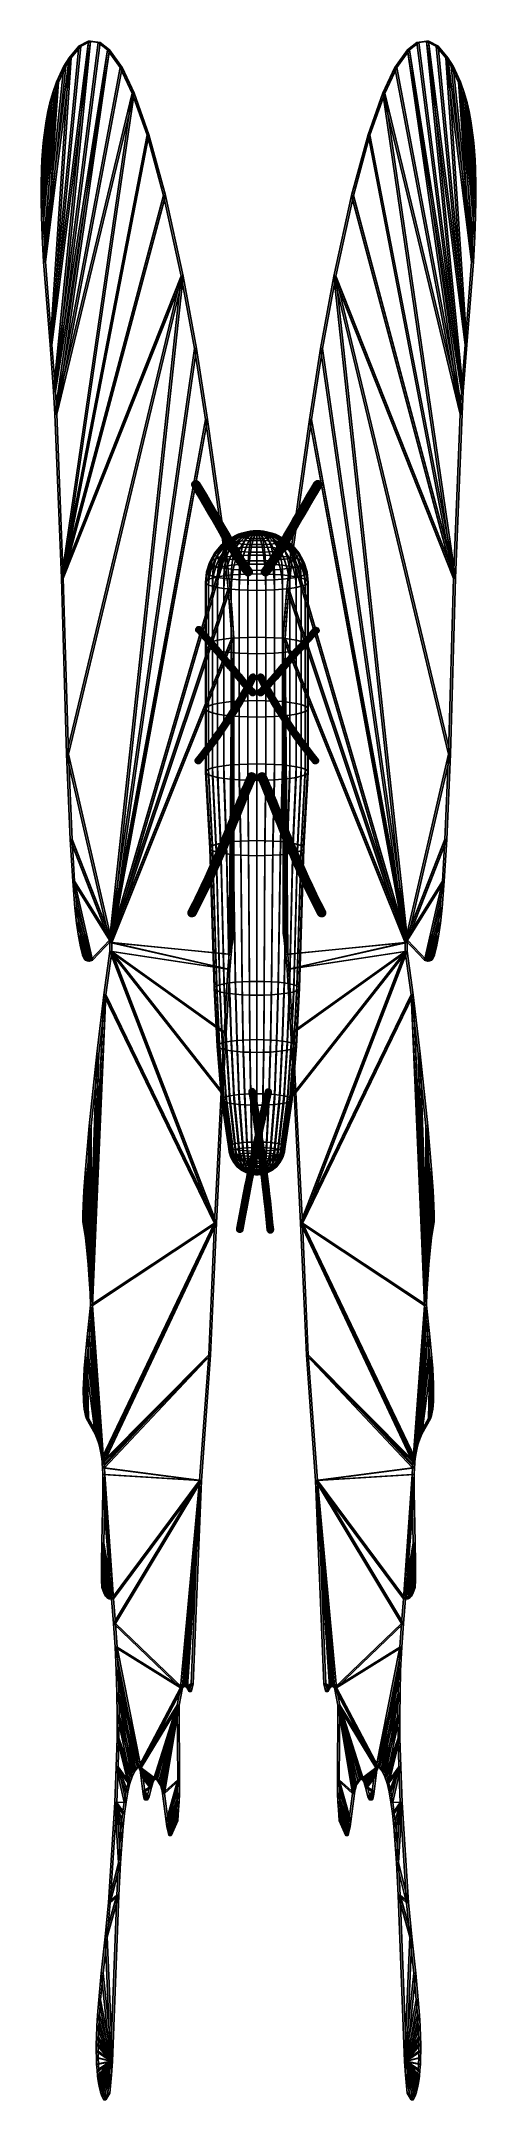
# Model space of a CAD drawing. Extents: x 2.43 to 3.53, y -4.48 to 0.73.
import ezdxf

# ---------------------------------------------------------------- set-up
doc = ezdxf.new("R2010")
doc.units = 0
for name, color, linetype in [('CAP_1', 19, 'CONTINUOUS'), ('CAP_1.1', 19, 'CONTINUOUS'), ('CAP_2', 19, 'CONTINUOUS'), ('CAP_2.1', 19, 'CONTINUOUS'), ('CAPSULE', 157, 'CONTINUOUS'), ('CYLINDER', 157, 'CONTINUOUS'), ('CYLINDER.1', 157, 'CONTINUOUS'), ('CYLINDER.2', 157, 'CONTINUOUS'), ('CYLINDER.3', 157, 'CONTINUOUS'), ('CYLINDER.4', 157, 'CONTINUOUS'), ('EXTRUDE_NURBS', 19, 'CONTINUOUS'), ('EXTRUDE_NURBS_1', 19, 'CONTINUOUS')]:
    doc.layers.add(name, color=color, linetype=linetype)

msp = doc.modelspace()

# ---------------------------------------------------------------- meshes
at = {"layer": 'CAP_1'}
mesh = msp.add_polyface(dxfattribs=at)
corners = [(2.5044, 0.6916, 3.0921), (2.5289, 0.7212, 2.9564), (2.5533, 0.7336, 2.818), (2.5776, 0.73, 2.6777), (2.6017, 0.7118, 2.5362), (2.6334, 0.6671, 2.3471), (2.6643, 0.6019, 2.1589), (2.7015, 0.4964, 1.9277), (2.7436, 0.3425, 1.6608), (2.7881, 0.1387, 1.3716), (2.8216, -0.0446, 1.1494), (2.8499, -0.2248, 0.9572), (2.897, -0.5585, 0.6317), (2.907, -0.6532, 0.5591), (2.9121, -0.7149, 0.5193), (2.9163, -0.7784, 0.4851), (2.9163, -1.526, 0.3629), (2.9148, -1.5358, 0.37), (2.9126, -1.5526, 0.3797), (2.9099, -1.579, 0.3913), (2.9066, -1.617, 0.4035), (2.8968, -1.7789, 0.4337), (2.889, -1.9285, 0.4543), (2.8726, -2.2596, 0.4945), (2.8577, -2.5937, 0.5252), (2.8343, -2.9112, 0.6081), (2.8134, -3.4262, 0.6437), (2.8082, -3.4457, 0.6704), (2.8021, -3.4359, 0.7069), (2.7991, -3.4329, 0.7249), (2.7957, -3.4317, 0.7443), (2.7914, -3.4326, 0.7693), (2.7861, -3.4364, 0.7992), (2.7783, -3.4805, 0.8369), (2.7792, -3.6697, 0.8006), (2.7785, -3.7037, 0.7988), (2.7778, -3.7251, 0.7998), (2.7767, -3.7452, 0.8027), (2.7756, -3.7594, 0.8064), (2.7743, -3.7728, 0.8116), (2.7574, -3.8105, 0.9027), (2.7556, -3.8052, 0.9138), (2.754, -3.7988, 0.924), (2.7521, -3.789, 0.9367), (2.75, -3.7751, 0.9512), (2.7409, -3.7038, 1.0149), (2.7391, -3.6946, 1.0269), (2.7376, -3.6887, 1.0367), (2.7365, -3.6854, 1.0436), (2.7353, -3.6827, 1.0508), (2.7273, -3.6709, 1.0983), (2.7222, -3.667, 1.1287), (2.7189, -3.6668, 1.1477), (2.716, -3.6685, 1.1639), (2.7143, -3.6706, 1.1733), (2.7128, -3.6733, 1.1817), (2.7113, -3.6765, 1.1893), (2.7094, -3.6821, 1.1993), (2.7077, -3.6883, 1.2081), (2.7017, -3.7123, 1.2388), (2.7007, -3.7152, 1.2444), (2.6995, -3.7175, 1.2504), (2.6983, -3.7191, 1.257), (2.6971, -3.72, 1.2643), (2.6964, -3.7201, 1.2682), (2.6949, -3.7196, 1.2768), (2.6942, -3.7177, 1.2813), (2.6932, -3.7144, 1.2876), (2.6923, -3.7104, 1.2932), (2.6915, -3.7058, 1.2983), (2.6907, -3.6991, 1.3045), (2.6862, -3.6585, 1.337), (2.6849, -3.6512, 1.3453), (2.6838, -3.6462, 1.3524), (2.6826, -3.6417, 1.3604), (2.6816, -3.639, 1.3663), (2.6806, -3.6365, 1.3727), (2.6727, -3.6394, 1.4177), (2.6655, -3.6476, 1.4574), (2.6591, -3.6607, 1.492), (2.6534, -3.6783, 1.522), (2.6483, -3.7002, 1.5476), (2.6438, -3.7259, 1.5693), (2.6399, -3.7551, 1.5873), (2.6364, -3.7874, 1.602), (2.6333, -3.8225, 1.6139), (2.6294, -3.8795, 1.6268), (2.6253, -3.9617, 1.6371), (2.6091, -4.3825, 1.6614), (2.6067, -4.4169, 1.6696), (2.6024, -4.4629, 1.6867), (2.592, -4.4799, 1.7438), (2.5873, -4.4696, 1.7728), (2.5838, -4.4595, 1.7945), (2.5812, -4.4499, 1.8108), (2.5795, -4.4416, 1.8222), (2.5779, -4.4323, 1.8326), (2.5772, -4.4273, 1.8374), (2.5764, -4.4201, 1.8433), (2.5749, -4.4053, 1.8542), (2.5739, -4.3898, 1.8627), (2.5732, -4.3735, 1.869), (2.573, -4.3566, 1.8733), (2.5731, -4.3392, 1.8757), (2.5735, -4.3213, 1.8763), (2.5746, -4.2937, 1.8743), (2.5763, -4.2654, 1.8692), (2.5792, -4.2269, 1.8586), (2.5857, -4.1593, 1.8326), (2.5956, -4.067, 1.7906), (2.6037, -3.9806, 1.758), (2.6198, -3.7267, 1.7073), (2.6237, -3.6365, 1.6995), (2.6256, -3.5639, 1.7005), (2.6261, -3.5068, 1.7072), (2.6255, -3.4498, 1.7196), (2.6239, -3.3923, 1.7384), (2.6211, -3.3338, 1.7642), (2.617, -3.2736, 1.7975), (2.6115, -3.2111, 1.8388), (2.6054, -3.2112, 1.8741), (2.6006, -3.2086, 1.9024), (2.5967, -3.2043, 1.9254), (2.5931, -3.1981, 1.947), (2.5901, -3.1913, 1.9652), (2.5868, -3.1819, 1.9858), (2.5862, -3.1647, 1.9921), (2.5859, -3.1462, 1.9967), (2.586, -3.1197, 2.0008), (2.5869, -3.0699, 2.0037), (2.5899, -2.9398, 2.0078), (2.5898, -2.914, 2.0122), (2.5895, -2.8961, 2.017), (2.5888, -2.8797, 2.0236), (2.5882, -2.8697, 2.029), (2.5878, -2.865, 2.0321), (2.5868, -2.8562, 2.039), (2.5846, -2.8414, 2.0541), (2.5821, -2.8286, 2.0705), (2.5794, -2.8177, 2.0881), (2.5754, -2.8057, 2.113), (2.5701, -2.7937, 2.1455), (2.5484, -2.7545, 2.2765), (2.546, -2.7471, 2.2916), (2.5439, -2.7383, 2.305), (2.5427, -2.7317, 2.3129), (2.5421, -2.7281, 2.3166), (2.5412, -2.7203, 2.3232), (2.5407, -2.7109, 2.3278), (2.5404, -2.7012, 2.3312), (2.5402, -2.6913, 2.3336), (2.5403, -2.6812, 2.3351), (2.5406, -2.6656, 2.3356), (2.5413, -2.6498, 2.3343), (2.5426, -2.6283, 2.3302), (2.5448, -2.6011, 2.3221), (2.5501, -2.5476, 2.3001), (2.5544, -2.5076, 2.2819), (2.5582, -2.4679, 2.2671), (2.5572, -2.4375, 2.2776), (2.5554, -2.4026, 2.2936), (2.5526, -2.3644, 2.3157), (2.5493, -2.3289, 2.3409), (2.5454, -2.2972, 2.3682), (2.5423, -2.2765, 2.3893), (2.5386, -2.2563, 2.4139), (2.5389, -2.2369, 2.4154), (2.5397, -2.215, 2.4146), (2.5416, -2.1782, 2.4095), (2.5455, -2.1227, 2.3963), (2.5551, -2.0133, 2.359), (2.5744, -1.8307, 2.2778), (2.5924, -1.6815, 2.1986), (2.6076, -1.5715, 2.1292), (2.6076, -1.5493, 2.1328), (2.6063, -1.543, 2.1413), (2.5584, -1.5939, 2.4083), (2.5505, -1.5958, 2.4538), (2.5459, -1.5941, 2.4804), (2.5439, -1.5922, 2.4923), (2.5412, -1.5878, 2.5082), (2.5383, -1.5803, 2.5261), (2.5329, -1.5601, 2.5608), (2.5278, -1.5332, 2.594), (2.5232, -1.5001, 2.6259), (2.519, -1.4614, 2.6564), (2.5134, -1.3938, 2.7), (2.5069, -1.2881, 2.7546), (2.4978, -1.0718, 2.8421), (2.4847, -0.6261, 2.9899), (2.4683, -0.2111, 3.1523), (2.4651, -0.1537, 3.1799), (2.4559, -0.0356, 3.2519), (2.4392, 0.1747, 3.3824), (2.4358, 0.2386, 3.4124), (2.4341, 0.2905, 3.4308), (2.4335, 0.3298, 3.4407), (2.4336, 0.3693, 3.4467), (2.4344, 0.4093, 3.4482), (2.4354, 0.4327, 3.4464), (2.4368, 0.4548, 3.4418), (2.4386, 0.4757, 3.4349), (2.4408, 0.4954, 3.4257), (2.4433, 0.514, 3.4145), (2.446, 0.5314, 3.4014), (2.4506, 0.5555, 3.379), (2.4557, 0.5773, 3.3537), (2.4628, 0.6028, 3.3167), (2.4721, 0.6295, 3.2676), (2.4913, 0.6702, 3.1641)]
mesh.append_faces([[corners[k] for k in face] for face in [(0, 1, 192, 192), (0, 192, 193, 193), (0, 193, 209, 209), (1, 2, 192, 192), (2, 3, 191, 191), (2, 191, 192, 192), (3, 4, 191, 191), (4, 5, 190, 190), (4, 190, 191, 191), (5, 6, 190, 190), (6, 7, 189, 189), (6, 189, 190, 190), (7, 8, 189, 189), (8, 9, 189, 189), (9, 10, 175, 175), (9, 175, 188, 188), (9, 188, 189, 189), (10, 11, 175, 175), (11, 12, 174, 174), (11, 174, 175, 175), (12, 13, 174, 174), (13, 14, 15, 15), (13, 15, 174, 174), (15, 16, 17, 17), (15, 17, 18, 18), (15, 18, 19, 19), (15, 19, 174, 174), (19, 20, 174, 174), (20, 21, 173, 173), (20, 173, 174, 174), (21, 22, 173, 173), (22, 23, 173, 173), (23, 24, 135, 135), (23, 135, 136, 136), (23, 136, 158, 158), (23, 158, 172, 172), (23, 172, 173, 173), (24, 25, 133, 133), (24, 133, 134, 134), (24, 134, 135, 135), (25, 26, 29, 29), (25, 29, 30, 30), (25, 30, 31, 31), (25, 31, 32, 32), (25, 32, 118, 118), (25, 118, 119, 119), (25, 119, 132, 132), (25, 132, 133, 133), (26, 27, 28, 28), (26, 28, 29, 29), (32, 33, 76, 76), (32, 76, 117, 117), (32, 117, 118, 118), (33, 34, 45, 45), (33, 45, 46, 46), (33, 46, 47, 47), (33, 47, 48, 48), (33, 48, 49, 49), (33, 49, 50, 50), (33, 50, 51, 51), (33, 51, 52, 52), (33, 52, 75, 75), (33, 75, 76, 76), (34, 35, 44, 44), (34, 44, 45, 45), (35, 36, 44, 44), (36, 37, 43, 43), (36, 43, 44, 44), (37, 38, 42, 42), (37, 42, 43, 43), (38, 39, 41, 41), (38, 41, 42, 42), (39, 40, 41, 41), (52, 53, 75, 75), (53, 54, 74, 74), (53, 74, 75, 75), (54, 55, 73, 73), (54, 73, 74, 74), (55, 56, 72, 72), (55, 72, 73, 73), (56, 57, 71, 71), (56, 71, 72, 72), (57, 58, 71, 71), (58, 59, 70, 70), (58, 70, 71, 71), (59, 60, 69, 69), (59, 69, 70, 70), (60, 61, 69, 69), (61, 62, 69, 69), (62, 63, 68, 68), (62, 68, 69, 69), (63, 64, 67, 67), (63, 67, 68, 68), (64, 65, 66, 66), (64, 66, 67, 67), (76, 77, 116, 116), (76, 116, 117, 117), (77, 78, 115, 115), (77, 115, 116, 116), (78, 79, 114, 114), (78, 114, 115, 115), (79, 80, 113, 113), (79, 113, 114, 114), (80, 81, 112, 112), (80, 112, 113, 113), (81, 82, 112, 112), (82, 83, 111, 111), (82, 111, 112, 112), (83, 84, 111, 111), (84, 85, 111, 111), (85, 86, 111, 111), (86, 87, 110, 110), (86, 110, 111, 111), (87, 88, 109, 109), (87, 109, 110, 110), (88, 89, 93, 93), (88, 93, 94, 94), (88, 94, 95, 95), (88, 95, 96, 96), (88, 96, 97, 97), (88, 97, 98, 98), (88, 98, 99, 99), (88, 99, 100, 100), (88, 100, 101, 101), (88, 101, 102, 102), (88, 102, 103, 103), (88, 103, 104, 104), (88, 104, 105, 105), (88, 105, 106, 106), (88, 106, 107, 107), (88, 107, 108, 108), (88, 108, 109, 109), (89, 90, 91, 91), (89, 91, 92, 92), (89, 92, 93, 93), (119, 120, 129, 129), (119, 129, 130, 130), (119, 130, 131, 131), (119, 131, 132, 132), (120, 121, 129, 129), (121, 122, 128, 128), (121, 128, 129, 129), (122, 123, 128, 128), (123, 124, 127, 127), (123, 127, 128, 128), (124, 125, 126, 126), (124, 126, 127, 127), (136, 137, 158, 158), (137, 138, 158, 158), (138, 139, 158, 158), (139, 140, 158, 158), (140, 141, 158, 158), (141, 142, 155, 155), (141, 155, 156, 156), (141, 156, 157, 157), (141, 157, 158, 158), (142, 143, 152, 152), (142, 152, 153, 153), (142, 153, 154, 154), (142, 154, 155, 155), (143, 144, 150, 150), (143, 150, 151, 151), (143, 151, 152, 152), (144, 145, 149, 149), (144, 149, 150, 150), (145, 146, 148, 148), (145, 148, 149, 149), (146, 147, 148, 148), (158, 159, 172, 172), (159, 171, 172, 172), (159, 160, 171, 171), (160, 161, 170, 170), (160, 170, 171, 171), (161, 162, 170, 170), (162, 163, 169, 169), (162, 169, 170, 170), (163, 164, 168, 168), (163, 168, 169, 169), (164, 165, 166, 166), (164, 166, 167, 167), (164, 167, 168, 168), (175, 176, 186, 186), (175, 186, 187, 187), (175, 187, 188, 188), (176, 177, 183, 183), (176, 183, 184, 184), (176, 184, 185, 185), (176, 185, 186, 186), (177, 178, 181, 181), (177, 181, 182, 182), (177, 182, 183, 183), (178, 179, 180, 180), (178, 180, 181, 181), (193, 208, 209, 209), (193, 194, 208, 208), (194, 195, 208, 208), (195, 207, 208, 208), (195, 196, 207, 207), (196, 197, 206, 206), (196, 206, 207, 207), (197, 198, 204, 204), (197, 204, 205, 205), (197, 205, 206, 206), (198, 199, 201, 201), (198, 201, 202, 202), (198, 202, 203, 203), (198, 203, 204, 204), (199, 200, 201, 201)]])
at = {"layer": 'CAP_1.1'}
mesh = msp.add_polyface(dxfattribs=at)
corners = [(3.4534, 0.6916, 3.0921), (3.429, 0.7212, 2.9564), (3.4045, 0.7336, 2.818), (3.3802, 0.73, 2.6777), (3.3561, 0.7118, 2.5362), (3.3245, 0.6671, 2.3471), (3.2936, 0.6019, 2.1589), (3.2563, 0.4964, 1.9277), (3.2143, 0.3425, 1.6608), (3.1697, 0.1387, 1.3716), (3.1363, -0.0446, 1.1494), (3.108, -0.2248, 0.9572), (3.0608, -0.5585, 0.6317), (3.0509, -0.6532, 0.5591), (3.0457, -0.7149, 0.5193), (3.0415, -0.7784, 0.4851), (3.0415, -1.526, 0.3629), (3.043, -1.5358, 0.37), (3.0452, -1.5526, 0.3797), (3.048, -1.579, 0.3913), (3.0512, -1.617, 0.4035), (3.061, -1.7789, 0.4337), (3.0689, -1.9285, 0.4543), (3.0853, -2.2596, 0.4945), (3.1001, -2.5937, 0.5252), (3.1236, -2.9112, 0.6081), (3.1444, -3.4262, 0.6437), (3.1496, -3.4457, 0.6704), (3.1557, -3.4359, 0.7069), (3.1588, -3.4329, 0.7249), (3.1621, -3.4317, 0.7443), (3.1665, -3.4326, 0.7693), (3.1718, -3.4364, 0.7992), (3.1796, -3.4805, 0.8369), (3.1787, -3.6697, 0.8006), (3.1793, -3.7037, 0.7988), (3.1801, -3.7251, 0.7998), (3.1812, -3.7452, 0.8027), (3.1822, -3.7594, 0.8064), (3.1835, -3.7728, 0.8116), (3.2004, -3.8105, 0.9027), (3.2022, -3.8052, 0.9138), (3.2038, -3.7988, 0.924), (3.2057, -3.789, 0.9367), (3.2079, -3.7751, 0.9512), (3.2169, -3.7038, 1.0149), (3.2188, -3.6946, 1.0269), (3.2203, -3.6887, 1.0367), (3.2214, -3.6854, 1.0436), (3.2226, -3.6827, 1.0508), (3.2305, -3.6709, 1.0983), (3.2357, -3.667, 1.1287), (3.239, -3.6668, 1.1477), (3.2418, -3.6685, 1.1639), (3.2435, -3.6706, 1.1733), (3.2451, -3.6733, 1.1817), (3.2465, -3.6765, 1.1893), (3.2484, -3.6821, 1.1993), (3.2501, -3.6883, 1.2081), (3.2561, -3.7123, 1.2388), (3.2572, -3.7152, 1.2444), (3.2583, -3.7175, 1.2504), (3.2595, -3.7191, 1.257), (3.2608, -3.72, 1.2643), (3.2615, -3.7201, 1.2682), (3.2629, -3.7196, 1.2768), (3.2637, -3.7177, 1.2813), (3.2647, -3.7144, 1.2876), (3.2655, -3.7104, 1.2932), (3.2663, -3.7058, 1.2983), (3.2672, -3.6991, 1.3045), (3.2717, -3.6585, 1.337), (3.2729, -3.6512, 1.3453), (3.274, -3.6462, 1.3524), (3.2753, -3.6417, 1.3604), (3.2762, -3.639, 1.3663), (3.2773, -3.6365, 1.3727), (3.2852, -3.6394, 1.4177), (3.2923, -3.6476, 1.4574), (3.2987, -3.6607, 1.492), (3.3044, -3.6783, 1.522), (3.3095, -3.7002, 1.5476), (3.314, -3.7259, 1.5693), (3.318, -3.7551, 1.5873), (3.3215, -3.7874, 1.602), (3.3245, -3.8225, 1.6139), (3.3284, -3.8795, 1.6268), (3.3325, -3.9617, 1.6371), (3.3487, -4.3825, 1.6614), (3.3511, -4.4169, 1.6696), (3.3554, -4.4629, 1.6867), (3.3658, -4.4799, 1.7438), (3.3706, -4.4696, 1.7728), (3.3741, -4.4595, 1.7945), (3.3766, -4.4499, 1.8108), (3.3784, -4.4416, 1.8222), (3.3799, -4.4323, 1.8326), (3.3806, -4.4273, 1.8374), (3.3815, -4.4201, 1.8433), (3.3829, -4.4053, 1.8542), (3.384, -4.3898, 1.8627), (3.3846, -4.3735, 1.869), (3.3849, -4.3566, 1.8733), (3.3848, -4.3392, 1.8757), (3.3844, -4.3213, 1.8763), (3.3832, -4.2937, 1.8743), (3.3816, -4.2654, 1.8692), (3.3786, -4.2269, 1.8586), (3.3722, -4.1593, 1.8326), (3.3622, -4.067, 1.7906), (3.3541, -3.9806, 1.758), (3.3381, -3.7267, 1.7073), (3.3341, -3.6365, 1.6995), (3.3323, -3.5639, 1.7005), (3.3318, -3.5068, 1.7072), (3.3323, -3.4498, 1.7196), (3.334, -3.3923, 1.7384), (3.3368, -3.3338, 1.7642), (3.3409, -3.2736, 1.7975), (3.3463, -3.2111, 1.8388), (3.3524, -3.2112, 1.8741), (3.3573, -3.2086, 1.9024), (3.3612, -3.2043, 1.9254), (3.3647, -3.1981, 1.947), (3.3677, -3.1913, 1.9652), (3.371, -3.1819, 1.9858), (3.3716, -3.1647, 1.9921), (3.3719, -3.1462, 1.9967), (3.3719, -3.1197, 2.0008), (3.371, -3.0699, 2.0037), (3.368, -2.9398, 2.0078), (3.368, -2.914, 2.0122), (3.3683, -2.8961, 2.017), (3.369, -2.8797, 2.0236), (3.3697, -2.8697, 2.029), (3.3701, -2.865, 2.0321), (3.371, -2.8562, 2.039), (3.3732, -2.8414, 2.0541), (3.3757, -2.8286, 2.0705), (3.3785, -2.8177, 2.0881), (3.3825, -2.8057, 2.113), (3.3878, -2.7937, 2.1455), (3.4095, -2.7545, 2.2765), (3.4119, -2.7471, 2.2916), (3.414, -2.7383, 2.305), (3.4152, -2.7317, 2.3129), (3.4157, -2.7281, 2.3166), (3.4166, -2.7203, 2.3232), (3.4171, -2.7109, 2.3278), (3.4175, -2.7012, 2.3312), (3.4176, -2.6913, 2.3336), (3.4176, -2.6812, 2.3351), (3.4172, -2.6656, 2.3356), (3.4165, -2.6498, 2.3343), (3.4152, -2.6283, 2.3302), (3.413, -2.6011, 2.3221), (3.4077, -2.5476, 2.3001), (3.4034, -2.5076, 2.2819), (3.3997, -2.4679, 2.2671), (3.4007, -2.4375, 2.2776), (3.4024, -2.4026, 2.2936), (3.4052, -2.3644, 2.3157), (3.4086, -2.3289, 2.3409), (3.4124, -2.2972, 2.3682), (3.4155, -2.2765, 2.3893), (3.4192, -2.2563, 2.4139), (3.4189, -2.2369, 2.4154), (3.4182, -2.215, 2.4146), (3.4162, -2.1782, 2.4095), (3.4124, -2.1227, 2.3963), (3.4028, -2.0133, 2.359), (3.3834, -1.8307, 2.2778), (3.3654, -1.6815, 2.1986), (3.3502, -1.5715, 2.1292), (3.3502, -1.5493, 2.1328), (3.3515, -1.543, 2.1413), (3.3994, -1.5939, 2.4083), (3.4074, -1.5958, 2.4538), (3.412, -1.5941, 2.4804), (3.414, -1.5922, 2.4923), (3.4166, -1.5878, 2.5082), (3.4195, -1.5803, 2.5261), (3.425, -1.5601, 2.5608), (3.43, -1.5332, 2.594), (3.4346, -1.5001, 2.6259), (3.4388, -1.4614, 2.6564), (3.4445, -1.3938, 2.7), (3.451, -1.2881, 2.7546), (3.46, -1.0718, 2.8421), (3.4731, -0.6261, 2.9899), (3.4896, -0.2111, 3.1523), (3.4927, -0.1537, 3.1799), (3.5019, -0.0356, 3.2519), (3.5186, 0.1747, 3.3824), (3.522, 0.2386, 3.4124), (3.5238, 0.2905, 3.4308), (3.5244, 0.3298, 3.4407), (3.5243, 0.3693, 3.4467), (3.5234, 0.4093, 3.4482), (3.5224, 0.4327, 3.4464), (3.521, 0.4548, 3.4418), (3.5192, 0.4757, 3.4349), (3.517, 0.4954, 3.4257), (3.5146, 0.514, 3.4145), (3.5118, 0.5314, 3.4014), (3.5072, 0.5555, 3.379), (3.5022, 0.5773, 3.3537), (3.495, 0.6028, 3.3167), (3.4857, 0.6295, 3.2676), (3.4665, 0.6702, 3.1641)]
mesh.append_faces([[corners[k] for k in face] for face in [(209, 208, 193, 193), (209, 193, 0, 0), (208, 207, 195, 195), (208, 195, 194, 194), (208, 194, 193, 193), (207, 206, 196, 196), (207, 196, 195, 195), (206, 205, 197, 197), (206, 197, 196, 196), (205, 204, 197, 197), (204, 203, 198, 198), (204, 198, 197, 197), (203, 202, 198, 198), (202, 201, 198, 198), (201, 200, 199, 199), (201, 199, 198, 198), (193, 192, 0, 0), (192, 191, 2, 2), (192, 2, 1, 1), (192, 1, 0, 0), (191, 190, 4, 4), (191, 4, 3, 3), (191, 3, 2, 2), (190, 189, 6, 6), (190, 6, 5, 5), (190, 5, 4, 4), (189, 188, 9, 9), (189, 9, 8, 8), (189, 8, 7, 7), (189, 7, 6, 6), (188, 187, 175, 175), (188, 175, 9, 9), (187, 186, 175, 175), (186, 185, 176, 176), (186, 176, 175, 175), (185, 184, 176, 176), (184, 183, 176, 176), (183, 182, 177, 177), (183, 177, 176, 176), (182, 181, 177, 177), (181, 180, 178, 178), (181, 178, 177, 177), (180, 179, 178, 178), (175, 174, 11, 11), (175, 11, 10, 10), (175, 10, 9, 9), (174, 173, 20, 20), (174, 20, 19, 19), (174, 19, 15, 15), (174, 15, 13, 13), (174, 13, 12, 12), (174, 12, 11, 11), (173, 172, 23, 23), (173, 23, 22, 22), (173, 22, 21, 21), (173, 21, 20, 20), (172, 171, 159, 159), (172, 159, 158, 158), (172, 158, 23, 23), (171, 170, 160, 160), (171, 160, 159, 159), (170, 169, 162, 162), (170, 162, 161, 161), (170, 161, 160, 160), (169, 168, 163, 163), (169, 163, 162, 162), (168, 167, 164, 164), (168, 164, 163, 163), (167, 166, 164, 164), (166, 165, 164, 164), (158, 157, 141, 141), (158, 141, 140, 140), (158, 140, 139, 139), (158, 139, 138, 138), (158, 138, 137, 137), (158, 137, 136, 136), (158, 136, 23, 23), (157, 156, 141, 141), (156, 155, 141, 141), (155, 154, 142, 142), (155, 142, 141, 141), (154, 153, 142, 142), (153, 152, 142, 142), (152, 151, 143, 143), (152, 143, 142, 142), (151, 150, 143, 143), (150, 149, 144, 144), (150, 144, 143, 143), (149, 148, 145, 145), (149, 145, 144, 144), (148, 147, 146, 146), (148, 146, 145, 145), (136, 135, 23, 23), (135, 134, 24, 24), (135, 24, 23, 23), (134, 133, 24, 24), (133, 132, 25, 25), (133, 25, 24, 24), (132, 131, 119, 119), (132, 119, 25, 25), (131, 130, 119, 119), (130, 129, 119, 119), (129, 128, 121, 121), (129, 121, 120, 120), (129, 120, 119, 119), (128, 127, 123, 123), (128, 123, 122, 122), (128, 122, 121, 121), (127, 126, 124, 124), (127, 124, 123, 123), (126, 125, 124, 124), (119, 118, 25, 25), (118, 117, 32, 32), (118, 32, 25, 25), (117, 116, 76, 76), (117, 76, 32, 32), (116, 115, 77, 77), (116, 77, 76, 76), (115, 114, 78, 78), (115, 78, 77, 77), (114, 113, 79, 79), (114, 79, 78, 78), (113, 112, 80, 80), (113, 80, 79, 79), (112, 111, 82, 82), (112, 82, 81, 81), (112, 81, 80, 80), (111, 110, 86, 86), (111, 86, 85, 85), (111, 85, 84, 84), (111, 84, 83, 83), (111, 83, 82, 82), (110, 109, 87, 87), (110, 87, 86, 86), (109, 108, 88, 88), (109, 88, 87, 87), (108, 107, 88, 88), (107, 106, 88, 88), (106, 105, 88, 88), (105, 104, 88, 88), (104, 103, 88, 88), (103, 102, 88, 88), (102, 101, 88, 88), (101, 100, 88, 88), (100, 99, 88, 88), (99, 98, 88, 88), (98, 97, 88, 88), (97, 96, 88, 88), (96, 95, 88, 88), (95, 94, 88, 88), (94, 93, 88, 88), (93, 92, 89, 89), (93, 89, 88, 88), (92, 91, 89, 89), (91, 90, 89, 89), (76, 75, 33, 33), (76, 33, 32, 32), (75, 74, 53, 53), (75, 53, 52, 52), (75, 52, 33, 33), (74, 73, 54, 54), (74, 54, 53, 53), (73, 72, 55, 55), (73, 55, 54, 54), (72, 71, 56, 56), (72, 56, 55, 55), (71, 70, 58, 58), (71, 58, 57, 57), (71, 57, 56, 56), (70, 69, 59, 59), (70, 59, 58, 58), (69, 68, 62, 62), (69, 62, 61, 61), (69, 61, 60, 60), (69, 60, 59, 59), (68, 67, 63, 63), (68, 63, 62, 62), (67, 66, 64, 64), (67, 64, 63, 63), (66, 65, 64, 64), (52, 51, 33, 33), (51, 50, 33, 33), (50, 49, 33, 33), (49, 48, 33, 33), (48, 47, 33, 33), (47, 46, 33, 33), (46, 45, 33, 33), (45, 44, 34, 34), (45, 34, 33, 33), (44, 43, 36, 36), (44, 36, 35, 35), (44, 35, 34, 34), (43, 42, 37, 37), (43, 37, 36, 36), (42, 41, 38, 38), (42, 38, 37, 37), (41, 40, 39, 39), (41, 39, 38, 38), (32, 31, 25, 25), (31, 30, 25, 25), (30, 29, 25, 25), (29, 28, 26, 26), (29, 26, 25, 25), (28, 27, 26, 26), (19, 18, 15, 15), (18, 17, 15, 15), (17, 16, 15, 15), (15, 14, 13, 13)]])
at = {"layer": 'CAP_2'}
mesh = msp.add_polyface(dxfattribs=at)
corners = [(2.4995, 0.6918, 3.0912), (2.524, 0.7214, 2.9555), (2.5484, 0.7337, 2.8172), (2.5727, 0.7302, 2.6769), (2.5968, 0.712, 2.5354), (2.6285, 0.6673, 2.3462), (2.6594, 0.6021, 2.158), (2.6966, 0.4965, 1.9268), (2.7386, 0.3426, 1.66), (2.7832, 0.1388, 1.3707), (2.8166, -0.0445, 1.1485), (2.845, -0.2247, 0.9564), (2.8921, -0.5584, 0.6309), (2.9021, -0.6531, 0.5583), (2.9072, -0.7147, 0.5185), (2.9114, -0.7783, 0.4842), (2.9114, -1.5259, 0.3621), (2.9099, -1.5356, 0.3691), (2.9077, -1.5525, 0.3789), (2.9049, -1.5788, 0.3904), (2.9017, -1.6168, 0.4027), (2.8919, -1.7788, 0.4329), (2.884, -1.9284, 0.4535), (2.8676, -2.2595, 0.4936), (2.8528, -2.5935, 0.5244), (2.8293, -2.9111, 0.6072), (2.8085, -3.426, 0.6428), (2.8033, -3.4456, 0.6696), (2.7972, -3.4357, 0.7061), (2.7942, -3.4328, 0.7241), (2.7908, -3.4316, 0.7435), (2.7864, -3.4325, 0.7684), (2.7811, -3.4362, 0.7983), (2.7733, -3.4804, 0.836), (2.7743, -3.6695, 0.7997), (2.7736, -3.7036, 0.7979), (2.7728, -3.725, 0.7989), (2.7717, -3.7451, 0.8019), (2.7707, -3.7593, 0.8056), (2.7694, -3.7726, 0.8107), (2.7525, -3.8103, 0.9018), (2.7507, -3.805, 0.9129), (2.7491, -3.7987, 0.9232), (2.7472, -3.7889, 0.9358), (2.7451, -3.775, 0.9503), (2.736, -3.7037, 1.014), (2.7342, -3.6944, 1.0261), (2.7326, -3.6886, 1.0358), (2.7315, -3.6853, 1.0427), (2.7303, -3.6825, 1.0499), (2.7224, -3.6707, 1.0975), (2.7172, -3.6668, 1.1279), (2.7139, -3.6666, 1.1469), (2.7111, -3.6684, 1.163), (2.7094, -3.6704, 1.1724), (2.7078, -3.6731, 1.1808), (2.7064, -3.6764, 1.1884), (2.7045, -3.6819, 1.1985), (2.7028, -3.6881, 1.2073), (2.6968, -3.7121, 1.238), (2.6957, -3.715, 1.2436), (2.6946, -3.7174, 1.2496), (2.6934, -3.719, 1.2562), (2.6921, -3.7199, 1.2635), (2.6914, -3.72, 1.2674), (2.69, -3.7195, 1.2759), (2.6892, -3.7176, 1.2805), (2.6882, -3.7142, 1.2867), (2.6874, -3.7102, 1.2923), (2.6866, -3.7057, 1.2975), (2.6857, -3.6989, 1.3037), (2.6812, -3.6583, 1.3361), (2.68, -3.6511, 1.3444), (2.6789, -3.6461, 1.3516), (2.6776, -3.6416, 1.3596), (2.6767, -3.6388, 1.3654), (2.6757, -3.6363, 1.3718), (2.6677, -3.6392, 1.4169), (2.6606, -3.6474, 1.4565), (2.6542, -3.6605, 1.4912), (2.6485, -3.6782, 1.5211), (2.6434, -3.7001, 1.5468), (2.6389, -3.7258, 1.5684), (2.6349, -3.755, 1.5864), (2.6314, -3.7873, 1.6012), (2.6284, -3.8223, 1.613), (2.6245, -3.8793, 1.626), (2.6204, -3.9615, 1.6362), (2.6042, -4.3824, 1.6605), (2.6018, -4.4167, 1.6688), (2.5975, -4.4628, 1.6858), (2.5871, -4.4797, 1.7429), (2.5823, -4.4694, 1.7719), (2.5788, -4.4594, 1.7936), (2.5763, -4.4497, 1.8099), (2.5745, -4.4414, 1.8213), (2.573, -4.4322, 1.8317), (2.5723, -4.4271, 1.8366), (2.5715, -4.42, 1.8425), (2.57, -4.4052, 1.8533), (2.569, -4.3896, 1.8619), (2.5683, -4.3734, 1.8682), (2.5681, -4.3565, 1.8724), (2.5681, -4.3391, 1.8748), (2.5685, -4.3212, 1.8754), (2.5697, -4.2935, 1.8734), (2.5714, -4.2652, 1.8684), (2.5743, -4.2268, 1.8577), (2.5807, -4.1591, 1.8318), (2.5907, -4.0669, 1.7897), (2.5988, -3.9805, 1.7571), (2.6149, -3.7266, 1.7064), (2.6188, -3.6363, 1.6986), (2.6207, -3.5638, 1.6997), (2.6211, -3.5067, 1.7063), (2.6206, -3.4497, 1.7188), (2.6189, -3.3922, 1.7376), (2.6161, -3.3337, 1.7633), (2.612, -3.2735, 1.7966), (2.6066, -3.211, 1.838), (2.6005, -3.2111, 1.8733), (2.5956, -3.2085, 1.9015), (2.5918, -3.2041, 1.9245), (2.5882, -3.198, 1.9461), (2.5852, -3.1911, 1.9644), (2.5819, -3.1818, 1.9849), (2.5813, -3.1646, 1.9912), (2.581, -3.146, 1.9959), (2.581, -3.1195, 1.9999), (2.582, -3.0697, 2.0028), (2.5849, -2.9397, 2.007), (2.5849, -2.9139, 2.0113), (2.5846, -2.896, 2.0162), (2.5839, -2.8795, 2.0227), (2.5832, -2.8695, 2.0282), (2.5828, -2.8648, 2.0313), (2.5819, -2.8561, 2.0382), (2.5797, -2.8412, 2.0532), (2.5772, -2.8285, 2.0697), (2.5744, -2.8176, 2.0873), (2.5704, -2.8056, 2.1121), (2.5651, -2.7936, 2.1446), (2.5434, -2.7544, 2.2757), (2.541, -2.7469, 2.2907), (2.5389, -2.7382, 2.3041), (2.5378, -2.7315, 2.3121), (2.5372, -2.7279, 2.3157), (2.5363, -2.7201, 2.3223), (2.5358, -2.7107, 2.3269), (2.5354, -2.7011, 2.3304), (2.5353, -2.6912, 2.3328), (2.5353, -2.681, 2.3342), (2.5357, -2.6655, 2.3347), (2.5364, -2.6496, 2.3334), (2.5377, -2.6281, 2.3293), (2.5399, -2.601, 2.3212), (2.5452, -2.5475, 2.2992), (2.5495, -2.5075, 2.2811), (2.5532, -2.4678, 2.2663), (2.5523, -2.4374, 2.2768), (2.5505, -2.4025, 2.2927), (2.5477, -2.3643, 2.3148), (2.5443, -2.3288, 2.34), (2.5405, -2.2971, 2.3673), (2.5374, -2.2764, 2.3884), (2.5337, -2.2562, 2.4131), (2.534, -2.2368, 2.4145), (2.5348, -2.2149, 2.4137), (2.5367, -2.1781, 2.4086), (2.5406, -2.1226, 2.3954), (2.5502, -2.0132, 2.3582), (2.5695, -1.8305, 2.2769), (2.5875, -1.6814, 2.1978), (2.6027, -1.5713, 2.1284), (2.6027, -1.5491, 2.132), (2.6014, -1.5429, 2.1405), (2.5535, -1.5938, 2.4075), (2.5455, -1.5957, 2.4529), (2.541, -1.5939, 2.4795), (2.5389, -1.592, 2.4915), (2.5363, -1.5877, 2.5074), (2.5334, -1.5802, 2.5253), (2.5279, -1.5599, 2.56), (2.5229, -1.533, 2.5932), (2.5183, -1.5, 2.625), (2.5141, -1.4613, 2.6556), (2.5084, -1.3936, 2.6992), (2.5019, -1.288, 2.7537), (2.4929, -1.0716, 2.8412), (2.4798, -0.626, 2.989), (2.4634, -0.211, 3.1514), (2.4602, -0.1536, 3.179), (2.451, -0.0354, 3.251), (2.4343, 0.1748, 3.3815), (2.4309, 0.2388, 3.4115), (2.4292, 0.2906, 3.43), (2.4286, 0.3299, 3.4398), (2.4286, 0.3695, 3.4458), (2.4295, 0.4094, 3.4474), (2.4305, 0.4328, 3.4455), (2.4319, 0.4549, 3.441), (2.4337, 0.4759, 3.434), (2.4359, 0.4956, 3.4248), (2.4384, 0.5141, 3.4136), (2.4411, 0.5316, 3.4006), (2.4457, 0.5557, 3.3781), (2.4507, 0.5774, 3.3528), (2.4579, 0.6029, 3.3158), (2.4672, 0.6296, 3.2667), (2.4864, 0.6703, 3.1632)]
mesh.append_faces([[corners[k] for k in face] for face in [(209, 208, 193, 193), (209, 193, 0, 0), (208, 207, 195, 195), (208, 195, 194, 194), (208, 194, 193, 193), (207, 206, 196, 196), (207, 196, 195, 195), (206, 205, 197, 197), (206, 197, 196, 196), (205, 204, 197, 197), (204, 203, 198, 198), (204, 198, 197, 197), (203, 202, 198, 198), (202, 201, 198, 198), (201, 200, 199, 199), (201, 199, 198, 198), (193, 192, 0, 0), (192, 191, 2, 2), (192, 2, 1, 1), (192, 1, 0, 0), (191, 190, 4, 4), (191, 4, 3, 3), (191, 3, 2, 2), (190, 189, 6, 6), (190, 6, 5, 5), (190, 5, 4, 4), (189, 188, 9, 9), (189, 9, 8, 8), (189, 8, 7, 7), (189, 7, 6, 6), (188, 187, 175, 175), (188, 175, 9, 9), (187, 186, 175, 175), (186, 185, 176, 176), (186, 176, 175, 175), (185, 184, 176, 176), (184, 183, 176, 176), (183, 182, 177, 177), (183, 177, 176, 176), (182, 181, 177, 177), (181, 180, 178, 178), (181, 178, 177, 177), (180, 179, 178, 178), (175, 174, 11, 11), (175, 11, 10, 10), (175, 10, 9, 9), (174, 173, 20, 20), (174, 20, 19, 19), (174, 19, 15, 15), (174, 15, 13, 13), (174, 13, 12, 12), (174, 12, 11, 11), (173, 23, 22, 22), (173, 22, 21, 21), (173, 21, 20, 20), (173, 172, 23, 23), (172, 171, 159, 159), (172, 159, 158, 158), (172, 158, 23, 23), (171, 170, 160, 160), (171, 160, 159, 159), (170, 169, 162, 162), (170, 162, 161, 161), (170, 161, 160, 160), (169, 163, 162, 162), (169, 168, 163, 163), (168, 164, 163, 163), (168, 167, 164, 164), (167, 166, 164, 164), (166, 165, 164, 164), (158, 141, 140, 140), (158, 140, 139, 139), (158, 139, 138, 138), (158, 138, 137, 137), (158, 137, 136, 136), (158, 136, 23, 23), (158, 157, 141, 141), (157, 156, 141, 141), (156, 155, 141, 141), (155, 142, 141, 141), (155, 154, 142, 142), (154, 153, 142, 142), (153, 152, 142, 142), (152, 143, 142, 142), (152, 151, 143, 143), (151, 150, 143, 143), (150, 149, 144, 144), (150, 144, 143, 143), (149, 148, 145, 145), (149, 145, 144, 144), (148, 147, 146, 146), (148, 146, 145, 145), (136, 135, 23, 23), (135, 134, 24, 24), (135, 24, 23, 23), (134, 133, 24, 24), (133, 132, 25, 25), (133, 25, 24, 24), (132, 131, 119, 119), (132, 119, 25, 25), (131, 130, 119, 119), (130, 129, 119, 119), (129, 121, 120, 120), (129, 120, 119, 119), (129, 128, 121, 121), (128, 123, 122, 122), (128, 122, 121, 121), (128, 127, 123, 123), (127, 126, 124, 124), (127, 124, 123, 123), (126, 125, 124, 124), (119, 118, 25, 25), (118, 117, 32, 32), (118, 32, 25, 25), (117, 116, 76, 76), (117, 76, 32, 32), (116, 115, 77, 77), (116, 77, 76, 76), (115, 114, 78, 78), (115, 78, 77, 77), (114, 79, 78, 78), (114, 113, 79, 79), (113, 80, 79, 79), (113, 112, 80, 80), (112, 82, 81, 81), (112, 81, 80, 80), (112, 111, 82, 82), (111, 86, 85, 85), (111, 85, 84, 84), (111, 84, 83, 83), (111, 83, 82, 82), (111, 110, 86, 86), (110, 87, 86, 86), (110, 109, 87, 87), (109, 88, 87, 87), (109, 108, 88, 88), (108, 107, 88, 88), (107, 106, 88, 88), (106, 105, 88, 88), (105, 104, 88, 88), (104, 103, 88, 88), (103, 102, 88, 88), (102, 101, 88, 88), (101, 100, 88, 88), (100, 99, 88, 88), (99, 98, 88, 88), (98, 97, 88, 88), (97, 96, 88, 88), (96, 95, 88, 88), (95, 94, 88, 88), (94, 93, 88, 88), (93, 92, 89, 89), (93, 89, 88, 88), (92, 91, 89, 89), (91, 90, 89, 89), (76, 75, 33, 33), (76, 33, 32, 32), (75, 74, 53, 53), (75, 53, 52, 52), (75, 52, 33, 33), (74, 73, 54, 54), (74, 54, 53, 53), (73, 72, 55, 55), (73, 55, 54, 54), (72, 71, 56, 56), (72, 56, 55, 55), (71, 70, 58, 58), (71, 58, 57, 57), (71, 57, 56, 56), (70, 69, 59, 59), (70, 59, 58, 58), (69, 68, 62, 62), (69, 62, 61, 61), (69, 61, 60, 60), (69, 60, 59, 59), (68, 67, 63, 63), (68, 63, 62, 62), (67, 66, 64, 64), (67, 64, 63, 63), (66, 65, 64, 64), (52, 51, 33, 33), (51, 50, 33, 33), (50, 49, 33, 33), (49, 48, 33, 33), (48, 47, 33, 33), (47, 46, 33, 33), (46, 45, 33, 33), (45, 44, 34, 34), (45, 34, 33, 33), (44, 43, 36, 36), (44, 36, 35, 35), (44, 35, 34, 34), (43, 42, 37, 37), (43, 37, 36, 36), (42, 41, 38, 38), (42, 38, 37, 37), (41, 40, 39, 39), (41, 39, 38, 38), (32, 31, 25, 25), (31, 30, 25, 25), (30, 29, 25, 25), (29, 28, 26, 26), (29, 26, 25, 25), (28, 27, 26, 26), (19, 18, 15, 15), (18, 17, 15, 15), (17, 16, 15, 15), (15, 14, 13, 13)]])
at = {"layer": 'CAP_2.1'}
mesh = msp.add_polyface(dxfattribs=at)
corners = [(3.4583, 0.6918, 3.0912), (3.4339, 0.7214, 2.9555), (3.4094, 0.7337, 2.8172), (3.3851, 0.7302, 2.6769), (3.361, 0.712, 2.5354), (3.3294, 0.6673, 2.3462), (3.2985, 0.6021, 2.158), (3.2613, 0.4965, 1.9268), (3.2192, 0.3426, 1.66), (3.1747, 0.1388, 1.3707), (3.1412, -0.0445, 1.1485), (3.1129, -0.2247, 0.9564), (3.0657, -0.5584, 0.6309), (3.0558, -0.6531, 0.5583), (3.0506, -0.7147, 0.5185), (3.0465, -0.7783, 0.4842), (3.0465, -1.5259, 0.3621), (3.048, -1.5356, 0.3691), (3.0501, -1.5525, 0.3789), (3.0529, -1.5788, 0.3904), (3.0561, -1.6168, 0.4027), (3.066, -1.7788, 0.4329), (3.0738, -1.9284, 0.4535), (3.0902, -2.2595, 0.4936), (3.1051, -2.5935, 0.5244), (3.1285, -2.9111, 0.6072), (3.1493, -3.426, 0.6428), (3.1546, -3.4456, 0.6696), (3.1606, -3.4357, 0.7061), (3.1637, -3.4328, 0.7241), (3.167, -3.4316, 0.7435), (3.1714, -3.4325, 0.7684), (3.1767, -3.4362, 0.7983), (3.1845, -3.4804, 0.836), (3.1836, -3.6695, 0.7997), (3.1842, -3.7036, 0.7979), (3.185, -3.725, 0.7989), (3.1861, -3.7451, 0.8019), (3.1872, -3.7593, 0.8056), (3.1884, -3.7726, 0.8107), (3.2054, -3.8103, 0.9018), (3.2071, -3.805, 0.9129), (3.2087, -3.7987, 0.9232), (3.2107, -3.7889, 0.9358), (3.2128, -3.775, 0.9503), (3.2218, -3.7037, 1.014), (3.2237, -3.6944, 1.0261), (3.2252, -3.6886, 1.0358), (3.2263, -3.6853, 1.0427), (3.2275, -3.6825, 1.0499), (3.2354, -3.6707, 1.0975), (3.2406, -3.6668, 1.1279), (3.2439, -3.6666, 1.1469), (3.2468, -3.6684, 1.163), (3.2485, -3.6704, 1.1724), (3.25, -3.6731, 1.1808), (3.2514, -3.6764, 1.1884), (3.2533, -3.6819, 1.1985), (3.255, -3.6881, 1.2073), (3.2611, -3.7121, 1.238), (3.2621, -3.715, 1.2436), (3.2632, -3.7174, 1.2496), (3.2644, -3.719, 1.2562), (3.2657, -3.7199, 1.2635), (3.2664, -3.72, 1.2674), (3.2679, -3.7195, 1.2759), (3.2686, -3.7176, 1.2805), (3.2696, -3.7142, 1.2867), (3.2705, -3.7102, 1.2923), (3.2712, -3.7057, 1.2975), (3.2721, -3.6989, 1.3037), (3.2766, -3.6583, 1.3361), (3.2778, -3.6511, 1.3444), (3.2789, -3.6461, 1.3516), (3.2802, -3.6416, 1.3596), (3.2812, -3.6388, 1.3654), (3.2822, -3.6363, 1.3718), (3.2901, -3.6392, 1.4169), (3.2972, -3.6474, 1.4565), (3.3036, -3.6605, 1.4912), (3.3094, -3.6782, 1.5211), (3.3144, -3.7001, 1.5468), (3.3189, -3.7258, 1.5684), (3.3229, -3.755, 1.5864), (3.3264, -3.7873, 1.6012), (3.3294, -3.8223, 1.613), (3.3333, -3.8793, 1.626), (3.3374, -3.9615, 1.6362), (3.3536, -4.3824, 1.6605), (3.3561, -4.4167, 1.6688), (3.3603, -4.4628, 1.6858), (3.3708, -4.4797, 1.7429), (3.3755, -4.4694, 1.7719), (3.379, -4.4594, 1.7936), (3.3816, -4.4497, 1.8099), (3.3833, -4.4414, 1.8213), (3.3849, -4.4322, 1.8317), (3.3855, -4.4271, 1.8366), (3.3864, -4.42, 1.8425), (3.3878, -4.4052, 1.8533), (3.3889, -4.3896, 1.8619), (3.3895, -4.3734, 1.8682), (3.3898, -4.3565, 1.8724), (3.3897, -4.3391, 1.8748), (3.3893, -4.3212, 1.8754), (3.3882, -4.2935, 1.8734), (3.3865, -4.2652, 1.8684), (3.3835, -4.2268, 1.8577), (3.3771, -4.1591, 1.8318), (3.3672, -4.0669, 1.7897), (3.359, -3.9805, 1.7571), (3.343, -3.7266, 1.7064), (3.3391, -3.6363, 1.6986), (3.3372, -3.5638, 1.6997), (3.3367, -3.5067, 1.7063), (3.3373, -3.4497, 1.7188), (3.3389, -3.3922, 1.7376), (3.3417, -3.3337, 1.7633), (3.3458, -3.2735, 1.7966), (3.3512, -3.211, 1.838), (3.3574, -3.2111, 1.8733), (3.3622, -3.2085, 1.9015), (3.3661, -3.2041, 1.9245), (3.3697, -3.198, 1.9461), (3.3726, -3.1911, 1.9644), (3.376, -3.1818, 1.9849), (3.3766, -3.1646, 1.9912), (3.3768, -3.146, 1.9959), (3.3768, -3.1195, 1.9999), (3.3759, -3.0697, 2.0028), (3.3729, -2.9397, 2.007), (3.3729, -2.9139, 2.0113), (3.3733, -2.896, 2.0162), (3.3739, -2.8795, 2.0227), (3.3746, -2.8695, 2.0282), (3.375, -2.8648, 2.0313), (3.376, -2.8561, 2.0382), (3.3782, -2.8412, 2.0532), (3.3807, -2.8285, 2.0697), (3.3834, -2.8176, 2.0873), (3.3874, -2.8056, 2.1121), (3.3927, -2.7936, 2.1446), (3.4144, -2.7544, 2.2757), (3.4168, -2.7469, 2.2907), (3.4189, -2.7382, 2.3041), (3.4201, -2.7315, 2.3121), (3.4206, -2.7279, 2.3157), (3.4215, -2.7201, 2.3223), (3.4221, -2.7107, 2.3269), (3.4224, -2.7011, 2.3304), (3.4225, -2.6912, 2.3328), (3.4225, -2.681, 2.3342), (3.4221, -2.6655, 2.3347), (3.4215, -2.6496, 2.3334), (3.4201, -2.6281, 2.3293), (3.418, -2.601, 2.3212), (3.4126, -2.5475, 2.2992), (3.4083, -2.5075, 2.2811), (3.4046, -2.4678, 2.2663), (3.4056, -2.4374, 2.2768), (3.4074, -2.4025, 2.2927), (3.4101, -2.3643, 2.3148), (3.4135, -2.3288, 2.34), (3.4173, -2.2971, 2.3673), (3.4204, -2.2764, 2.3884), (3.4241, -2.2562, 2.4131), (3.4238, -2.2368, 2.4145), (3.4231, -2.2149, 2.4137), (3.4211, -2.1781, 2.4086), (3.4173, -2.1226, 2.3954), (3.4077, -2.0132, 2.3582), (3.3884, -1.8305, 2.2769), (3.3703, -1.6814, 2.1978), (3.3551, -1.5713, 2.1284), (3.3551, -1.5491, 2.132), (3.3564, -1.5429, 2.1405), (3.4043, -1.5938, 2.4075), (3.4123, -1.5957, 2.4529), (3.4169, -1.5939, 2.4795), (3.4189, -1.592, 2.4915), (3.4215, -1.5877, 2.5074), (3.4244, -1.5802, 2.5253), (3.4299, -1.5599, 2.56), (3.4349, -1.533, 2.5932), (3.4395, -1.5, 2.625), (3.4437, -1.4613, 2.6556), (3.4494, -1.3936, 2.6992), (3.4559, -1.288, 2.7537), (3.465, -1.0716, 2.8412), (3.478, -0.626, 2.989), (3.4945, -0.211, 3.1514), (3.4976, -0.1536, 3.179), (3.5068, -0.0354, 3.251), (3.5236, 0.1748, 3.3815), (3.5269, 0.2388, 3.4115), (3.5287, 0.2906, 3.43), (3.5293, 0.3299, 3.4398), (3.5292, 0.3695, 3.4458), (3.5283, 0.4094, 3.4474), (3.5273, 0.4328, 3.4455), (3.5259, 0.4549, 3.441), (3.5241, 0.4759, 3.434), (3.522, 0.4956, 3.4248), (3.5195, 0.5141, 3.4136), (3.5167, 0.5316, 3.4006), (3.5121, 0.5557, 3.3781), (3.5071, 0.5774, 3.3528), (3.4999, 0.6029, 3.3158), (3.4906, 0.6296, 3.2667), (3.4715, 0.6703, 3.1632)]
mesh.append_faces([[corners[k] for k in face] for face in [(0, 192, 193, 193), (0, 193, 209, 209), (0, 1, 192, 192), (1, 2, 192, 192), (2, 191, 192, 192), (2, 3, 191, 191), (3, 4, 191, 191), (4, 190, 191, 191), (4, 5, 190, 190), (5, 6, 190, 190), (6, 189, 190, 190), (6, 7, 189, 189), (7, 8, 189, 189), (8, 9, 189, 189), (9, 175, 188, 188), (9, 188, 189, 189), (9, 10, 175, 175), (10, 11, 175, 175), (11, 174, 175, 175), (11, 12, 174, 174), (12, 13, 174, 174), (13, 14, 15, 15), (13, 15, 174, 174), (15, 16, 17, 17), (15, 17, 18, 18), (15, 18, 19, 19), (15, 19, 174, 174), (19, 20, 174, 174), (20, 21, 173, 173), (20, 173, 174, 174), (21, 22, 173, 173), (22, 23, 173, 173), (23, 24, 135, 135), (23, 135, 136, 136), (23, 136, 158, 158), (23, 158, 172, 172), (23, 172, 173, 173), (24, 25, 133, 133), (24, 133, 134, 134), (24, 134, 135, 135), (25, 26, 29, 29), (25, 29, 30, 30), (25, 30, 31, 31), (25, 31, 32, 32), (25, 32, 118, 118), (25, 118, 119, 119), (25, 119, 132, 132), (25, 132, 133, 133), (26, 27, 28, 28), (26, 28, 29, 29), (32, 33, 76, 76), (32, 76, 117, 117), (32, 117, 118, 118), (33, 45, 46, 46), (33, 46, 47, 47), (33, 47, 48, 48), (33, 48, 49, 49), (33, 49, 50, 50), (33, 50, 51, 51), (33, 51, 52, 52), (33, 52, 75, 75), (33, 75, 76, 76), (33, 34, 45, 45), (34, 35, 44, 44), (34, 44, 45, 45), (35, 36, 44, 44), (36, 37, 43, 43), (36, 43, 44, 44), (37, 38, 42, 42), (37, 42, 43, 43), (38, 39, 41, 41), (38, 41, 42, 42), (39, 40, 41, 41), (52, 53, 75, 75), (53, 54, 74, 74), (53, 74, 75, 75), (54, 55, 73, 73), (54, 73, 74, 74), (55, 56, 72, 72), (55, 72, 73, 73), (56, 57, 71, 71), (56, 71, 72, 72), (57, 58, 71, 71), (58, 59, 70, 70), (58, 70, 71, 71), (59, 60, 69, 69), (59, 69, 70, 70), (60, 61, 69, 69), (61, 62, 69, 69), (62, 63, 68, 68), (62, 68, 69, 69), (63, 64, 67, 67), (63, 67, 68, 68), (64, 65, 66, 66), (64, 66, 67, 67), (76, 77, 116, 116), (76, 116, 117, 117), (77, 78, 115, 115), (77, 115, 116, 116), (78, 79, 114, 114), (78, 114, 115, 115), (79, 80, 113, 113), (79, 113, 114, 114), (80, 81, 112, 112), (80, 112, 113, 113), (81, 82, 112, 112), (82, 83, 111, 111), (82, 111, 112, 112), (83, 84, 111, 111), (84, 85, 111, 111), (85, 86, 111, 111), (86, 87, 110, 110), (86, 110, 111, 111), (87, 88, 109, 109), (87, 109, 110, 110), (88, 89, 93, 93), (88, 93, 94, 94), (88, 94, 95, 95), (88, 95, 96, 96), (88, 96, 97, 97), (88, 97, 98, 98), (88, 98, 99, 99), (88, 99, 100, 100), (88, 100, 101, 101), (88, 101, 102, 102), (88, 102, 103, 103), (88, 103, 104, 104), (88, 104, 105, 105), (88, 105, 106, 106), (88, 106, 107, 107), (88, 107, 108, 108), (88, 108, 109, 109), (89, 90, 91, 91), (89, 91, 92, 92), (89, 92, 93, 93), (119, 120, 129, 129), (119, 129, 130, 130), (119, 130, 131, 131), (119, 131, 132, 132), (120, 121, 129, 129), (121, 122, 128, 128), (121, 128, 129, 129), (122, 123, 128, 128), (123, 124, 127, 127), (123, 127, 128, 128), (124, 125, 126, 126), (124, 126, 127, 127), (136, 137, 158, 158), (137, 138, 158, 158), (138, 139, 158, 158), (139, 140, 158, 158), (140, 141, 158, 158), (141, 142, 155, 155), (141, 155, 156, 156), (141, 156, 157, 157), (141, 157, 158, 158), (142, 143, 152, 152), (142, 152, 153, 153), (142, 153, 154, 154), (142, 154, 155, 155), (143, 144, 150, 150), (143, 150, 151, 151), (143, 151, 152, 152), (144, 145, 149, 149), (144, 149, 150, 150), (145, 146, 148, 148), (145, 148, 149, 149), (146, 147, 148, 148), (158, 159, 172, 172), (159, 160, 171, 171), (159, 171, 172, 172), (160, 161, 170, 170), (160, 170, 171, 171), (161, 162, 170, 170), (162, 163, 169, 169), (162, 169, 170, 170), (163, 164, 168, 168), (163, 168, 169, 169), (164, 165, 166, 166), (164, 166, 167, 167), (164, 167, 168, 168), (175, 176, 186, 186), (175, 186, 187, 187), (175, 187, 188, 188), (176, 177, 183, 183), (176, 183, 184, 184), (176, 184, 185, 185), (176, 185, 186, 186), (177, 178, 181, 181), (177, 181, 182, 182), (177, 182, 183, 183), (178, 179, 180, 180), (178, 180, 181, 181), (193, 194, 208, 208), (193, 208, 209, 209), (194, 195, 208, 208), (195, 196, 207, 207), (195, 207, 208, 208), (196, 197, 206, 206), (196, 206, 207, 207), (197, 198, 204, 204), (197, 204, 205, 205), (197, 205, 206, 206), (198, 199, 201, 201), (198, 201, 202, 202), (198, 202, 203, 203), (198, 203, 204, 204), (199, 200, 201, 201)]])
at = {"layer": 'CAPSULE'}
mesh = msp.add_polyface(dxfattribs=at)
corners = [(2.9311, -0.592, 0.2857), (2.9336, -0.5691, 0.2965), (2.9147, -0.5705, 0.3052), (2.911, -0.5935, 0.2949), (2.9377, -0.5487, 0.3112), (2.9207, -0.55, 0.3191), (2.9433, -0.5317, 0.3294), (2.9287, -0.5328, 0.3361), (2.8975, -0.5725, 0.3171), (2.8927, -0.5956, 0.3075), (2.9052, -0.5518, 0.3298), (2.9156, -0.5343, 0.3452), (2.9386, -0.5196, 0.3555), (2.9283, -0.5208, 0.3627), (2.8827, -0.5748, 0.3317), (2.877, -0.5981, 0.323), (2.8919, -0.5539, 0.3429), (2.9043, -0.5361, 0.3563), (2.9194, -0.5222, 0.3714), (2.9427, -0.5117, 0.3816), (2.9366, -0.5127, 0.3876), (2.8811, -0.5564, 0.3581), (2.8707, -0.5776, 0.3486), (2.8951, -0.5383, 0.3693), (2.9122, -0.5239, 0.3816), (2.9316, -0.5138, 0.3946), (2.8731, -0.5591, 0.375), (2.8618, -0.5807, 0.3673), (2.8883, -0.5406, 0.3836), (2.9068, -0.5257, 0.3929), (2.928, -0.5151, 0.4024), (2.8683, -0.5621, 0.393), (2.8564, -0.5839, 0.3873), (2.8842, -0.5431, 0.3989), (2.9036, -0.5277, 0.4049), (2.9257, -0.5165, 0.4107), (2.9509, -0.5092, 0.4118), (2.9497, -0.5098, 0.416), (2.8666, -0.5651, 0.4115), (2.8546, -0.5873, 0.4079), (2.8828, -0.5457, 0.4147), (2.9025, -0.5297, 0.4173), (2.925, -0.5179, 0.4192), (2.9493, -0.5106, 0.4204), (2.8683, -0.5681, 0.43), (2.8564, -0.5907, 0.4284), (2.8842, -0.5482, 0.4304), (2.9036, -0.5317, 0.4296), (2.9257, -0.5192, 0.4277), (2.9497, -0.5113, 0.4247), (2.8731, -0.5711, 0.448), (2.8618, -0.5939, 0.4484), (2.8883, -0.5507, 0.4457), (2.9068, -0.5337, 0.4416), (2.928, -0.5206, 0.436), (2.9509, -0.512, 0.429), (2.8811, -0.5738, 0.4648), (2.8707, -0.597, 0.4671), (2.8951, -0.5531, 0.46), (2.9122, -0.5355, 0.4529), (2.9316, -0.5219, 0.4437), (2.8919, -0.5763, 0.48), (2.8827, -0.5997, 0.484), (2.9043, -0.5552, 0.473), (2.9194, -0.5372, 0.4631), (2.9366, -0.523, 0.4508), (2.9156, -0.557, 0.4841), (2.9052, -0.5785, 0.4932), (2.9283, -0.5386, 0.4719), (2.9427, -0.524, 0.4568), (2.9287, -0.5585, 0.4932), (2.9207, -0.5802, 0.5039), (2.9386, -0.5398, 0.479), (2.9433, -0.5596, 0.4999), (2.9377, -0.5815, 0.5117)]
mesh.append_faces([[corners[k] for k in face] for face in [(0, 1, 2, 3), (1, 4, 5, 2), (4, 6, 7, 5), (3, 2, 8, 9), (2, 5, 10, 8), (5, 7, 11, 10), (7, 12, 13, 11), (9, 8, 14, 15), (8, 10, 16, 14), (10, 11, 17, 16), (11, 13, 18, 17), (13, 19, 20, 18), (14, 16, 21, 22), (16, 17, 23, 21), (17, 18, 24, 23), (18, 20, 25, 24), (22, 21, 26, 27), (21, 23, 28, 26), (23, 24, 29, 28), (24, 25, 30, 29), (27, 26, 31, 32), (26, 28, 33, 31), (28, 29, 34, 33), (29, 30, 35, 34), (30, 36, 37, 35), (32, 31, 38, 39), (31, 33, 40, 38), (33, 34, 41, 40), (34, 35, 42, 41), (35, 37, 43, 42), (39, 38, 44, 45), (38, 40, 46, 44), (40, 41, 47, 46), (41, 42, 48, 47), (42, 43, 49, 48), (45, 44, 50, 51), (44, 46, 52, 50), (46, 47, 53, 52), (47, 48, 54, 53), (48, 49, 55, 54), (51, 50, 56, 57), (50, 52, 58, 56), (52, 53, 59, 58), (53, 54, 60, 59), (57, 56, 61, 62), (56, 58, 63, 61), (58, 59, 64, 63), (59, 60, 65, 64), (61, 63, 66, 67), (63, 64, 68, 66), (64, 65, 69, 68), (67, 66, 70, 71), (66, 68, 72, 70), (71, 70, 73, 74)]])
mesh = msp.add_polyface(dxfattribs=at)
corners = [(2.9747, -0.5908, 0.2781), (2.9747, -0.5679, 0.2893), (2.9538, -0.5682, 0.2911), (2.9526, -0.5911, 0.28), (2.9747, -0.5477, 0.3048), (2.9559, -0.5479, 0.3064), (2.9747, -0.5308, 0.3239), (2.9587, -0.5311, 0.3253), (2.9747, -0.5181, 0.346), (2.9622, -0.5182, 0.3471), (2.9747, -0.5098, 0.3701), (2.9661, -0.51, 0.3708), (2.9747, -0.5065, 0.3954), (2.9703, -0.5065, 0.3957), (2.9747, -0.5081, 0.4208), (2.9336, -0.5691, 0.2965), (2.9311, -0.592, 0.2857), (2.9377, -0.5487, 0.3112), (2.9433, -0.5317, 0.3294), (2.95, -0.5188, 0.3503), (2.9577, -0.5103, 0.3731), (2.966, -0.5067, 0.3969), (2.9386, -0.5196, 0.3555), (2.9287, -0.5328, 0.3361), (2.9498, -0.5109, 0.3767), (2.962, -0.507, 0.3987), (2.9427, -0.5117, 0.3816), (2.9283, -0.5208, 0.3627), (2.9584, -0.5074, 0.4012), (2.9553, -0.5079, 0.4043), (2.9366, -0.5127, 0.3876), (2.9527, -0.5085, 0.4079), (2.9316, -0.5138, 0.3946), (2.9509, -0.5092, 0.4118), (2.928, -0.5151, 0.4024), (2.9497, -0.5098, 0.416), (2.9493, -0.5106, 0.4204), (2.9497, -0.5113, 0.4247), (2.9509, -0.512, 0.429), (2.928, -0.5206, 0.436), (2.9527, -0.5126, 0.4329), (2.9316, -0.5219, 0.4437), (2.9553, -0.5132, 0.4365), (2.9366, -0.523, 0.4508), (2.9584, -0.5137, 0.4396), (2.9427, -0.524, 0.4568), (2.9283, -0.5386, 0.4719), (2.9498, -0.5248, 0.4617), (2.9386, -0.5398, 0.479), (2.962, -0.5141, 0.4421), (2.9287, -0.5585, 0.4932), (2.95, -0.5407, 0.4842), (2.9433, -0.5596, 0.4999), (2.9577, -0.5254, 0.4653), (2.966, -0.5144, 0.4439), (2.9377, -0.5815, 0.5117), (2.9587, -0.5603, 0.504), (2.9559, -0.5823, 0.5165), (2.9622, -0.5412, 0.4875), (2.9661, -0.5258, 0.4675), (2.9703, -0.5146, 0.445), (2.9747, -0.5605, 0.5054), (2.9747, -0.5825, 0.5182), (2.9747, -0.5414, 0.4885), (2.9747, -0.5259, 0.4683), (2.9747, -0.5146, 0.4454)]
mesh.append_faces([[corners[k] for k in face] for face in [(0, 1, 2, 3), (1, 4, 5, 2), (4, 6, 7, 5), (6, 8, 9, 7), (8, 10, 11, 9), (10, 12, 13, 11), (12, 14, 13, 13), (3, 2, 15, 16), (2, 5, 17, 15), (5, 7, 18, 17), (7, 9, 19, 18), (9, 11, 20, 19), (11, 13, 21, 20), (13, 14, 21, 21), (18, 19, 22, 23), (19, 20, 24, 22), (20, 21, 25, 24), (21, 14, 25, 25), (22, 24, 26, 27), (24, 25, 28, 26), (25, 14, 28, 28), (26, 28, 29, 30), (28, 14, 29, 29), (30, 29, 31, 32), (29, 14, 31, 31), (32, 31, 33, 34), (31, 14, 33, 33), (33, 14, 35, 35), (35, 14, 36, 36), (36, 14, 37, 37), (37, 14, 38, 38), (39, 38, 40, 41), (38, 14, 40, 40), (41, 40, 42, 43), (40, 14, 42, 42), (43, 42, 44, 45), (42, 14, 44, 44), (46, 45, 47, 48), (45, 44, 49, 47), (44, 14, 49, 49), (50, 48, 51, 52), (48, 47, 53, 51), (47, 49, 54, 53), (49, 14, 54, 54), (55, 52, 56, 57), (52, 51, 58, 56), (51, 53, 59, 58), (53, 54, 60, 59), (54, 14, 60, 60), (57, 56, 61, 62), (56, 58, 63, 61), (58, 59, 64, 63), (59, 60, 65, 64), (60, 14, 65, 65)]])
mesh = msp.add_polyface(dxfattribs=at)
corners = [(3.0001, -0.5106, 0.4204), (2.9747, -0.5081, 0.4208), (2.9997, -0.5098, 0.416), (2.9985, -0.5092, 0.4118), (3.0215, -0.5151, 0.4024), (2.9967, -0.5085, 0.4079), (3.0178, -0.5138, 0.3946), (2.9941, -0.5079, 0.4043), (3.0128, -0.5127, 0.3876), (2.991, -0.5074, 0.4012), (3.0067, -0.5117, 0.3816), (3.0211, -0.5208, 0.3627), (2.9996, -0.5109, 0.3767), (3.0108, -0.5196, 0.3555), (2.9874, -0.507, 0.3987), (3.0207, -0.5328, 0.3361), (2.9994, -0.5188, 0.3503), (3.0061, -0.5317, 0.3294), (2.9917, -0.5103, 0.3731), (2.9834, -0.5067, 0.3969), (3.0183, -0.592, 0.2857), (3.0158, -0.5691, 0.2965), (2.9956, -0.5682, 0.2911), (2.9968, -0.5911, 0.28), (3.0117, -0.5487, 0.3112), (2.9935, -0.5479, 0.3064), (2.9907, -0.5311, 0.3253), (2.9872, -0.5182, 0.3471), (2.9833, -0.51, 0.3708), (2.9791, -0.5065, 0.3957), (2.9747, -0.5679, 0.2893), (2.9747, -0.5908, 0.2781), (2.9747, -0.5477, 0.3048), (2.9747, -0.5308, 0.3239), (2.9747, -0.5181, 0.346), (2.9747, -0.5098, 0.3701), (2.9747, -0.5065, 0.3954), (2.9747, -0.5825, 0.5182), (2.9747, -0.5605, 0.5054), (2.9907, -0.5603, 0.504), (2.9935, -0.5823, 0.5165), (2.9747, -0.5414, 0.4885), (2.9872, -0.5412, 0.4875), (2.9747, -0.5259, 0.4683), (2.9833, -0.5258, 0.4675), (2.9747, -0.5146, 0.4454), (2.9791, -0.5146, 0.445), (3.0061, -0.5596, 0.4999), (3.0117, -0.5815, 0.5117), (2.9994, -0.5407, 0.4842), (2.9917, -0.5254, 0.4653), (2.9834, -0.5144, 0.4439), (3.0108, -0.5398, 0.479), (3.0207, -0.5585, 0.4932), (2.9996, -0.5248, 0.4617), (2.9874, -0.5141, 0.4421), (3.0067, -0.524, 0.4568), (3.0211, -0.5386, 0.4719), (2.991, -0.5137, 0.4396), (2.9941, -0.5132, 0.4365), (3.0128, -0.523, 0.4508), (2.9967, -0.5126, 0.4329), (3.0178, -0.5219, 0.4437), (2.9985, -0.512, 0.429), (3.0215, -0.5206, 0.436), (2.9997, -0.5113, 0.4247)]
mesh.append_faces([[corners[k] for k in face] for face in [(0, 1, 2, 2), (2, 1, 3, 3), (4, 3, 5, 6), (3, 1, 5, 5), (6, 5, 7, 8), (5, 1, 7, 7), (8, 7, 9, 10), (7, 1, 9, 9), (11, 10, 12, 13), (10, 9, 14, 12), (9, 1, 14, 14), (15, 13, 16, 17), (13, 12, 18, 16), (12, 14, 19, 18), (14, 1, 19, 19), (20, 21, 22, 23), (21, 24, 25, 22), (24, 17, 26, 25), (17, 16, 27, 26), (16, 18, 28, 27), (18, 19, 29, 28), (19, 1, 29, 29), (23, 22, 30, 31), (22, 25, 32, 30), (25, 26, 33, 32), (26, 27, 34, 33), (27, 28, 35, 34), (28, 29, 36, 35), (29, 1, 36, 36), (37, 38, 39, 40), (38, 41, 42, 39), (41, 43, 44, 42), (43, 45, 46, 44), (45, 1, 46, 46), (40, 39, 47, 48), (39, 42, 49, 47), (42, 44, 50, 49), (44, 46, 51, 50), (46, 1, 51, 51), (47, 49, 52, 53), (49, 50, 54, 52), (50, 51, 55, 54), (51, 1, 55, 55), (52, 54, 56, 57), (54, 55, 58, 56), (55, 1, 58, 58), (56, 58, 59, 60), (58, 1, 59, 59), (60, 59, 61, 62), (59, 1, 61, 61), (62, 61, 63, 64), (61, 1, 63, 63), (63, 1, 65, 65), (65, 1, 0, 0)]])
mesh = msp.add_polyface(dxfattribs=at)
corners = [(3.0948, -0.5873, 0.4079), (3.0828, -0.5651, 0.4115), (3.0812, -0.5621, 0.393), (3.093, -0.5839, 0.3873), (3.0666, -0.5457, 0.4147), (3.0652, -0.5431, 0.3989), (3.0469, -0.5297, 0.4173), (3.0458, -0.5277, 0.4049), (3.0245, -0.5179, 0.4192), (3.0237, -0.5165, 0.4107), (3.0001, -0.5106, 0.4204), (2.9997, -0.5098, 0.416), (3.0763, -0.5591, 0.375), (3.0876, -0.5807, 0.3673), (3.0611, -0.5406, 0.3836), (3.0426, -0.5257, 0.3929), (3.0215, -0.5151, 0.4024), (2.9985, -0.5092, 0.4118), (3.0683, -0.5564, 0.3581), (3.0787, -0.5776, 0.3486), (3.0543, -0.5383, 0.3693), (3.0373, -0.5239, 0.3816), (3.0178, -0.5138, 0.3946), (3.0575, -0.5539, 0.3429), (3.0667, -0.5748, 0.3317), (3.0451, -0.5361, 0.3563), (3.03, -0.5222, 0.3714), (3.0128, -0.5127, 0.3876), (3.0724, -0.5981, 0.323), (3.0519, -0.5725, 0.3171), (3.0567, -0.5956, 0.3075), (3.0442, -0.5518, 0.3298), (3.0338, -0.5343, 0.3452), (3.0211, -0.5208, 0.3627), (3.0067, -0.5117, 0.3816), (3.0348, -0.5705, 0.3052), (3.0385, -0.5935, 0.2949), (3.0288, -0.55, 0.3191), (3.0207, -0.5328, 0.3361), (3.0108, -0.5196, 0.3555), (3.0158, -0.5691, 0.2965), (3.0183, -0.592, 0.2857), (3.0117, -0.5487, 0.3112), (3.0061, -0.5317, 0.3294), (3.0117, -0.5815, 0.5117), (3.0061, -0.5596, 0.4999), (3.0207, -0.5585, 0.4932), (3.0288, -0.5802, 0.5039), (3.0338, -0.557, 0.4841), (3.0442, -0.5785, 0.4932), (3.0108, -0.5398, 0.479), (3.0211, -0.5386, 0.4719), (3.0451, -0.5552, 0.473), (3.0575, -0.5763, 0.48), (3.03, -0.5372, 0.4631), (3.0067, -0.524, 0.4568), (3.0128, -0.523, 0.4508), (3.0667, -0.5997, 0.484), (3.0683, -0.5738, 0.4648), (3.0787, -0.597, 0.4671), (3.0543, -0.5531, 0.46), (3.0373, -0.5355, 0.4529), (3.0178, -0.5219, 0.4437), (3.0763, -0.5711, 0.448), (3.0876, -0.5939, 0.4484), (3.0611, -0.5507, 0.4457), (3.0426, -0.5337, 0.4416), (3.0215, -0.5206, 0.436), (3.0812, -0.5681, 0.43), (3.093, -0.5907, 0.4284), (3.0652, -0.5482, 0.4304), (3.0458, -0.5317, 0.4296), (3.0237, -0.5192, 0.4277), (2.9985, -0.512, 0.429), (2.9997, -0.5113, 0.4247)]
mesh.append_faces([[corners[k] for k in face] for face in [(0, 1, 2, 3), (1, 4, 5, 2), (4, 6, 7, 5), (6, 8, 9, 7), (8, 10, 11, 9), (3, 2, 12, 13), (2, 5, 14, 12), (5, 7, 15, 14), (7, 9, 16, 15), (9, 11, 17, 16), (13, 12, 18, 19), (12, 14, 20, 18), (14, 15, 21, 20), (15, 16, 22, 21), (19, 18, 23, 24), (18, 20, 25, 23), (20, 21, 26, 25), (21, 22, 27, 26), (28, 24, 29, 30), (24, 23, 31, 29), (23, 25, 32, 31), (25, 26, 33, 32), (26, 27, 34, 33), (30, 29, 35, 36), (29, 31, 37, 35), (31, 32, 38, 37), (32, 33, 39, 38), (36, 35, 40, 41), (35, 37, 42, 40), (37, 38, 43, 42), (44, 45, 46, 47), (47, 46, 48, 49), (46, 50, 51, 48), (49, 48, 52, 53), (48, 51, 54, 52), (51, 55, 56, 54), (57, 53, 58, 59), (53, 52, 60, 58), (52, 54, 61, 60), (54, 56, 62, 61), (59, 58, 63, 64), (58, 60, 65, 63), (60, 61, 66, 65), (61, 62, 67, 66), (64, 63, 68, 69), (63, 65, 70, 68), (65, 66, 71, 70), (66, 67, 72, 71), (67, 73, 74, 72), (69, 68, 1, 0), (68, 70, 4, 1), (70, 71, 6, 4), (71, 72, 8, 6), (72, 74, 10, 8)]])
mesh = msp.add_polyface(dxfattribs=at)
corners = [(2.9747, -0.7758, 0.2453), (2.9747, -0.6154, 0.2715), (2.9521, -0.6157, 0.2735), (2.9521, -0.7761, 0.2473), (2.9747, -0.5908, 0.2781), (2.9526, -0.5911, 0.28), (2.9302, -0.6167, 0.2793), (2.9302, -0.7771, 0.2531), (2.9311, -0.592, 0.2857), (2.9097, -0.6182, 0.2887), (2.9097, -0.7786, 0.2625), (2.911, -0.5935, 0.2949), (2.8911, -0.6203, 0.3015), (2.8911, -0.7807, 0.2753), (2.8927, -0.5956, 0.3075), (2.8751, -0.6229, 0.3174), (2.8751, -0.7833, 0.2912), (2.877, -0.5981, 0.323), (2.8621, -0.6259, 0.3357), (2.8621, -0.7863, 0.3095), (2.8643, -0.6011, 0.341), (2.8827, -0.5748, 0.3317), (2.8707, -0.5776, 0.3486), (2.8525, -0.6292, 0.3559), (2.8525, -0.7896, 0.3297), (2.8549, -0.6043, 0.3609), (2.8618, -0.5807, 0.3673), (2.8467, -0.6327, 0.3776), (2.8467, -0.7931, 0.3513), (2.8491, -0.6078, 0.3821), (2.8564, -0.5839, 0.3873), (2.8447, -0.6364, 0.3998), (2.8447, -0.7968, 0.3736), (2.8472, -0.6114, 0.4039), (2.8546, -0.5873, 0.4079), (2.8467, -0.64, 0.4221), (2.8467, -0.8004, 0.3959), (2.8491, -0.6149, 0.4258), (2.8564, -0.5907, 0.4284), (2.8525, -0.6436, 0.4437), (2.8525, -0.8039, 0.4175), (2.8549, -0.6184, 0.447), (2.8618, -0.5939, 0.4484), (2.8621, -0.6469, 0.464), (2.8621, -0.8072, 0.4378), (2.8643, -0.6216, 0.4668), (2.8707, -0.597, 0.4671), (2.8751, -0.6499, 0.4823), (2.8751, -0.8102, 0.4561), (2.877, -0.6246, 0.4848), (2.8827, -0.5997, 0.484), (2.8911, -0.6524, 0.4981), (2.8911, -0.8128, 0.4719), (2.8927, -0.6271, 0.5003), (2.8975, -0.6021, 0.4987), (2.8919, -0.5763, 0.48), (2.9052, -0.5785, 0.4932), (2.9097, -0.6545, 0.5109), (2.9097, -0.8149, 0.4847), (2.911, -0.6292, 0.5129), (2.9147, -0.6041, 0.5105), (2.9207, -0.5802, 0.5039), (2.9302, -0.6561, 0.5204), (2.9302, -0.8165, 0.4942), (2.9311, -0.6307, 0.5222), (2.9336, -0.6055, 0.5192), (2.9377, -0.5815, 0.5117), (2.9521, -0.657, 0.5262), (2.9521, -0.8174, 0.5), (2.9526, -0.6316, 0.5278), (2.9538, -0.6064, 0.5246), (2.9559, -0.5823, 0.5165), (2.9747, -0.6573, 0.5281), (2.9747, -0.8177, 0.5019), (2.9747, -0.6319, 0.5298), (2.9747, -0.6067, 0.5264), (2.9747, -0.5825, 0.5182)]
mesh.append_faces([[corners[k] for k in face] for face in [(0, 1, 2, 3), (1, 4, 5, 2), (3, 2, 6, 7), (2, 5, 8, 6), (7, 6, 9, 10), (6, 8, 11, 9), (10, 9, 12, 13), (9, 11, 14, 12), (13, 12, 15, 16), (12, 14, 17, 15), (16, 15, 18, 19), (15, 17, 20, 18), (17, 21, 22, 20), (19, 18, 23, 24), (18, 20, 25, 23), (20, 22, 26, 25), (24, 23, 27, 28), (23, 25, 29, 27), (25, 26, 30, 29), (28, 27, 31, 32), (27, 29, 33, 31), (29, 30, 34, 33), (32, 31, 35, 36), (31, 33, 37, 35), (33, 34, 38, 37), (36, 35, 39, 40), (35, 37, 41, 39), (37, 38, 42, 41), (40, 39, 43, 44), (39, 41, 45, 43), (41, 42, 46, 45), (44, 43, 47, 48), (43, 45, 49, 47), (45, 46, 50, 49), (48, 47, 51, 52), (47, 49, 53, 51), (49, 50, 54, 53), (50, 55, 56, 54), (52, 51, 57, 58), (51, 53, 59, 57), (53, 54, 60, 59), (54, 56, 61, 60), (58, 57, 62, 63), (57, 59, 64, 62), (59, 60, 65, 64), (60, 61, 66, 65), (63, 62, 67, 68), (62, 64, 69, 67), (64, 65, 70, 69), (65, 66, 71, 70), (68, 67, 72, 73), (67, 69, 74, 72), (69, 70, 75, 74), (70, 71, 76, 75)]])
mesh = msp.add_polyface(dxfattribs=at)
corners = [(3.1047, -0.7968, 0.3736), (3.1047, -0.6364, 0.3998), (3.1027, -0.6327, 0.3776), (3.1027, -0.7931, 0.3513), (3.1022, -0.6114, 0.4039), (3.1003, -0.6078, 0.3821), (3.0948, -0.5873, 0.4079), (3.093, -0.5839, 0.3873), (3.0969, -0.6292, 0.3559), (3.0969, -0.7896, 0.3297), (3.0945, -0.6043, 0.3609), (3.0876, -0.5807, 0.3673), (3.0873, -0.6259, 0.3357), (3.0873, -0.7863, 0.3095), (3.0851, -0.6011, 0.341), (3.0787, -0.5776, 0.3486), (3.0743, -0.6229, 0.3174), (3.0743, -0.7833, 0.2912), (3.0724, -0.5981, 0.323), (3.0667, -0.5748, 0.3317), (3.0583, -0.6203, 0.3015), (3.0583, -0.7807, 0.2753), (3.0567, -0.5956, 0.3075), (3.0397, -0.6182, 0.2887), (3.0397, -0.7786, 0.2625), (3.0385, -0.5935, 0.2949), (3.0192, -0.6167, 0.2793), (3.0192, -0.7771, 0.2531), (3.0183, -0.592, 0.2857), (2.9973, -0.6157, 0.2735), (2.9973, -0.7761, 0.2473), (2.9968, -0.5911, 0.28), (2.9747, -0.6154, 0.2715), (2.9747, -0.7758, 0.2453), (2.9747, -0.5908, 0.2781), (2.9747, -0.8177, 0.5019), (2.9747, -0.6573, 0.5281), (2.9973, -0.657, 0.5262), (2.9973, -0.8174, 0.5), (2.9747, -0.6319, 0.5298), (2.9968, -0.6316, 0.5278), (2.9747, -0.6067, 0.5264), (2.9956, -0.6064, 0.5246), (2.9747, -0.5825, 0.5182), (2.9935, -0.5823, 0.5165), (3.0192, -0.6561, 0.5204), (3.0192, -0.8165, 0.4942), (3.0183, -0.6307, 0.5222), (3.0158, -0.6055, 0.5192), (3.0117, -0.5815, 0.5117), (3.0397, -0.6545, 0.5109), (3.0397, -0.8149, 0.4847), (3.0385, -0.6292, 0.5129), (3.0348, -0.6041, 0.5105), (3.0288, -0.5802, 0.5039), (3.0583, -0.6524, 0.4981), (3.0583, -0.8128, 0.4719), (3.0567, -0.6271, 0.5003), (3.0519, -0.6021, 0.4987), (3.0442, -0.5785, 0.4932), (3.0743, -0.6499, 0.4823), (3.0743, -0.8102, 0.4561), (3.0724, -0.6246, 0.4848), (3.0667, -0.5997, 0.484), (3.0575, -0.5763, 0.48), (3.0873, -0.6469, 0.464), (3.0873, -0.8072, 0.4378), (3.0851, -0.6216, 0.4668), (3.0787, -0.597, 0.4671), (3.0969, -0.6436, 0.4437), (3.0969, -0.8039, 0.4175), (3.0945, -0.6184, 0.447), (3.0876, -0.5939, 0.4484), (3.1027, -0.64, 0.4221), (3.1027, -0.8004, 0.3959), (3.1003, -0.6149, 0.4258), (3.093, -0.5907, 0.4284)]
mesh.append_faces([[corners[k] for k in face] for face in [(0, 1, 2, 3), (1, 4, 5, 2), (4, 6, 7, 5), (3, 2, 8, 9), (2, 5, 10, 8), (5, 7, 11, 10), (9, 8, 12, 13), (8, 10, 14, 12), (10, 11, 15, 14), (13, 12, 16, 17), (12, 14, 18, 16), (14, 15, 19, 18), (17, 16, 20, 21), (16, 18, 22, 20), (21, 20, 23, 24), (20, 22, 25, 23), (24, 23, 26, 27), (23, 25, 28, 26), (27, 26, 29, 30), (26, 28, 31, 29), (30, 29, 32, 33), (29, 31, 34, 32), (35, 36, 37, 38), (36, 39, 40, 37), (39, 41, 42, 40), (41, 43, 44, 42), (38, 37, 45, 46), (37, 40, 47, 45), (40, 42, 48, 47), (42, 44, 49, 48), (46, 45, 50, 51), (45, 47, 52, 50), (47, 48, 53, 52), (48, 49, 54, 53), (51, 50, 55, 56), (50, 52, 57, 55), (52, 53, 58, 57), (53, 54, 59, 58), (56, 55, 60, 61), (55, 57, 62, 60), (57, 58, 63, 62), (58, 59, 64, 63), (61, 60, 65, 66), (60, 62, 67, 65), (62, 63, 68, 67), (66, 65, 69, 70), (65, 67, 71, 69), (67, 68, 72, 71), (70, 69, 73, 74), (69, 71, 75, 73), (71, 72, 76, 75), (74, 73, 1, 0), (73, 75, 4, 1), (75, 76, 6, 4)]])
mesh = msp.add_polyface(dxfattribs=at)
corners = [(3.1047, -1.1175, 0.3212), (3.1047, -0.9571, 0.3474), (3.1027, -0.9535, 0.3251), (3.1027, -1.1139, 0.2989), (3.1047, -0.7968, 0.3736), (3.1027, -0.7931, 0.3513), (3.0969, -0.95, 0.3035), (3.0969, -1.1103, 0.2773), (3.0969, -0.7896, 0.3297), (3.0873, -0.9466, 0.2833), (3.0873, -1.107, 0.2571), (3.0873, -0.7863, 0.3095), (3.0743, -0.9437, 0.265), (3.0743, -1.104, 0.2387), (3.0743, -0.7833, 0.2912), (3.0583, -0.9411, 0.2491), (3.0583, -1.1014, 0.2229), (3.0583, -0.7807, 0.2753), (3.0397, -0.939, 0.2363), (3.0397, -1.0993, 0.2101), (3.0397, -0.7786, 0.2625), (3.0192, -0.9374, 0.2269), (3.0192, -1.0978, 0.2007), (3.0192, -0.7771, 0.2531), (2.9973, -0.9365, 0.2211), (2.9973, -1.0969, 0.1949), (2.9973, -0.7761, 0.2473), (2.9747, -0.9362, 0.2191), (2.9747, -1.0965, 0.1929), (2.9747, -0.7758, 0.2453), (2.9521, -0.9365, 0.2211), (2.9521, -1.0969, 0.1949), (2.9521, -0.7761, 0.2473), (2.9302, -0.9374, 0.2269), (2.9302, -1.0978, 0.2007), (2.9302, -0.7771, 0.2531), (2.9097, -0.939, 0.2363), (2.9097, -1.0993, 0.2101), (2.9097, -0.7786, 0.2625), (2.8911, -0.9411, 0.2491), (2.8911, -1.1014, 0.2229), (2.8911, -0.7807, 0.2753), (2.8751, -0.9437, 0.265), (2.8751, -1.104, 0.2387), (2.8751, -0.7833, 0.2912), (2.8621, -0.9466, 0.2833), (2.8621, -1.107, 0.2571), (2.8621, -0.7863, 0.3095), (2.8525, -0.95, 0.3035), (2.8525, -1.1103, 0.2773), (2.8525, -0.7896, 0.3297), (2.8467, -0.9535, 0.3251), (2.8467, -1.1139, 0.2989), (2.8467, -0.7931, 0.3513), (2.8447, -0.9571, 0.3474), (2.8447, -1.1175, 0.3212), (2.8447, -0.7968, 0.3736), (2.8467, -0.8004, 0.3959), (2.8467, -0.9608, 0.3697), (2.8525, -0.8039, 0.4175), (2.8525, -0.9643, 0.3913), (2.8621, -0.8072, 0.4378), (2.8621, -0.9676, 0.4116), (2.8751, -0.8102, 0.4561), (2.8751, -0.9706, 0.4299), (2.8911, -0.8128, 0.4719), (2.8911, -0.9732, 0.4457), (2.9097, -0.8149, 0.4847), (2.9097, -0.9753, 0.4585), (2.9302, -0.8165, 0.4942), (2.9302, -0.9768, 0.468), (2.9521, -0.8174, 0.5), (2.9521, -0.9778, 0.4738), (2.9747, -0.8177, 0.5019), (2.9747, -0.9781, 0.4757), (2.9973, -0.8174, 0.5), (2.9973, -0.9778, 0.4738), (3.0192, -0.8165, 0.4942), (3.0192, -0.9768, 0.468), (3.0397, -0.8149, 0.4847), (3.0397, -0.9753, 0.4585), (3.0583, -0.8128, 0.4719), (3.0583, -0.9732, 0.4457), (3.0743, -0.8102, 0.4561), (3.0743, -0.9706, 0.4299), (3.0873, -0.8072, 0.4378), (3.0873, -0.9676, 0.4116), (3.0969, -0.8039, 0.4175), (3.0969, -0.9643, 0.3913), (3.1027, -0.8004, 0.3959), (3.1027, -0.9608, 0.3697)]
mesh.append_faces([[corners[k] for k in face] for face in [(0, 1, 2, 3), (1, 4, 5, 2), (3, 2, 6, 7), (2, 5, 8, 6), (7, 6, 9, 10), (6, 8, 11, 9), (10, 9, 12, 13), (9, 11, 14, 12), (13, 12, 15, 16), (12, 14, 17, 15), (16, 15, 18, 19), (15, 17, 20, 18), (19, 18, 21, 22), (18, 20, 23, 21), (22, 21, 24, 25), (21, 23, 26, 24), (25, 24, 27, 28), (24, 26, 29, 27), (28, 27, 30, 31), (27, 29, 32, 30), (31, 30, 33, 34), (30, 32, 35, 33), (34, 33, 36, 37), (33, 35, 38, 36), (37, 36, 39, 40), (36, 38, 41, 39), (40, 39, 42, 43), (39, 41, 44, 42), (43, 42, 45, 46), (42, 44, 47, 45), (46, 45, 48, 49), (45, 47, 50, 48), (49, 48, 51, 52), (48, 50, 53, 51), (52, 51, 54, 55), (51, 53, 56, 54), (54, 56, 57, 58), (58, 57, 59, 60), (60, 59, 61, 62), (62, 61, 63, 64), (64, 63, 65, 66), (66, 65, 67, 68), (68, 67, 69, 70), (70, 69, 71, 72), (72, 71, 73, 74), (74, 73, 75, 76), (76, 75, 77, 78), (78, 77, 79, 80), (80, 79, 81, 82), (82, 81, 83, 84), (84, 83, 85, 86), (86, 85, 87, 88), (88, 87, 89, 90), (90, 89, 4, 1)]])
mesh = msp.add_polyface(dxfattribs=at)
corners = [(3.0939, -1.31, 0.2898), (3.1047, -1.1175, 0.3212), (3.1027, -1.1139, 0.2989), (3.092, -1.3067, 0.2693), (3.0969, -1.1103, 0.2773), (3.0867, -1.3034, 0.2495), (3.0873, -1.107, 0.2571), (3.0779, -1.3004, 0.231), (3.0743, -1.104, 0.2387), (3.066, -1.2977, 0.2142), (3.0583, -1.1014, 0.2229), (3.0513, -1.2953, 0.1997), (3.0397, -1.0993, 0.2101), (3.0343, -1.2934, 0.1879), (3.0192, -1.0978, 0.2007), (3.0155, -1.292, 0.1793), (2.9973, -1.0969, 0.1949), (2.9954, -1.2911, 0.174), (2.9747, -1.0965, 0.1929), (2.9747, -1.2908, 0.1722), (2.9521, -1.0969, 0.1949), (2.954, -1.2911, 0.174), (2.9302, -1.0978, 0.2007), (2.934, -1.292, 0.1793), (2.9097, -1.0993, 0.2101), (2.9151, -1.2934, 0.1879), (2.8911, -1.1014, 0.2229), (2.8981, -1.2953, 0.1997), (2.8751, -1.104, 0.2387), (2.8834, -1.2977, 0.2142), (2.8621, -1.107, 0.2571), (2.8715, -1.3004, 0.231), (2.8525, -1.1103, 0.2773), (2.8627, -1.3034, 0.2495), (2.8467, -1.1139, 0.2989), (2.8574, -1.3067, 0.2693), (2.8447, -1.1175, 0.3212), (2.8556, -1.31, 0.2898), (2.8467, -1.1211, 0.3435), (2.8574, -1.3134, 0.3102), (2.8447, -0.9571, 0.3474), (2.8467, -0.9608, 0.3697), (2.8525, -1.1247, 0.3651), (2.8627, -1.3166, 0.33), (2.8525, -0.9643, 0.3913), (2.8621, -1.128, 0.3854), (2.8715, -1.3196, 0.3486), (2.8621, -0.9676, 0.4116), (2.8751, -1.131, 0.4037), (2.8834, -1.3224, 0.3653), (2.8751, -0.9706, 0.4299), (2.8911, -1.1336, 0.4195), (2.8981, -1.3247, 0.3798), (2.8911, -0.9732, 0.4457), (2.9097, -1.1357, 0.4323), (2.9151, -1.3267, 0.3916), (2.9097, -0.9753, 0.4585), (2.9302, -1.1372, 0.4418), (2.934, -1.3281, 0.4003), (2.9302, -0.9768, 0.468), (2.9521, -1.1381, 0.4476), (2.954, -1.3289, 0.4056), (2.9521, -0.9778, 0.4738), (2.9747, -1.1385, 0.4495), (2.9747, -1.3292, 0.4073), (2.9747, -0.9781, 0.4757), (2.9973, -1.1381, 0.4476), (2.9954, -1.3289, 0.4056), (2.9973, -0.9778, 0.4738), (3.0192, -1.1372, 0.4418), (3.0155, -1.3281, 0.4003), (3.0192, -0.9768, 0.468), (3.0397, -1.1357, 0.4323), (3.0343, -1.3267, 0.3916), (3.0397, -0.9753, 0.4585), (3.0583, -1.1336, 0.4195), (3.0513, -1.3247, 0.3798), (3.0583, -0.9732, 0.4457), (3.0743, -1.131, 0.4037), (3.066, -1.3224, 0.3653), (3.0743, -0.9706, 0.4299), (3.0873, -1.128, 0.3854), (3.0779, -1.3196, 0.3486), (3.0873, -0.9676, 0.4116), (3.0969, -1.1247, 0.3651), (3.0867, -1.3166, 0.33), (3.0969, -0.9643, 0.3913), (3.1027, -1.1211, 0.3435), (3.092, -1.3134, 0.3102), (3.1027, -0.9608, 0.3697), (3.1047, -0.9571, 0.3474)]
mesh.append_faces([[corners[k] for k in face] for face in [(0, 1, 2, 3), (3, 2, 4, 5), (5, 4, 6, 7), (7, 6, 8, 9), (9, 8, 10, 11), (11, 10, 12, 13), (13, 12, 14, 15), (15, 14, 16, 17), (17, 16, 18, 19), (19, 18, 20, 21), (21, 20, 22, 23), (23, 22, 24, 25), (25, 24, 26, 27), (27, 26, 28, 29), (29, 28, 30, 31), (31, 30, 32, 33), (33, 32, 34, 35), (35, 34, 36, 37), (37, 36, 38, 39), (36, 40, 41, 38), (39, 38, 42, 43), (38, 41, 44, 42), (43, 42, 45, 46), (42, 44, 47, 45), (46, 45, 48, 49), (45, 47, 50, 48), (49, 48, 51, 52), (48, 50, 53, 51), (52, 51, 54, 55), (51, 53, 56, 54), (55, 54, 57, 58), (54, 56, 59, 57), (58, 57, 60, 61), (57, 59, 62, 60), (61, 60, 63, 64), (60, 62, 65, 63), (64, 63, 66, 67), (63, 65, 68, 66), (67, 66, 69, 70), (66, 68, 71, 69), (70, 69, 72, 73), (69, 71, 74, 72), (73, 72, 75, 76), (72, 74, 77, 75), (76, 75, 78, 79), (75, 77, 80, 78), (79, 78, 81, 82), (78, 80, 83, 81), (82, 81, 84, 85), (81, 83, 86, 84), (85, 84, 87, 88), (84, 86, 89, 87), (88, 87, 1, 0), (87, 89, 90, 1)]])
mesh = msp.add_polyface(dxfattribs=at)
corners = [(3.0749, -1.8111, 0.2079), (3.0825, -1.6648, 0.2318), (3.0809, -1.6618, 0.2133), (3.0734, -1.8083, 0.1907), (3.0939, -1.31, 0.2898), (3.092, -1.3067, 0.2693), (3.076, -1.6589, 0.1954), (3.0688, -1.8056, 0.1741), (3.0867, -1.3034, 0.2495), (3.0681, -1.6562, 0.1786), (3.0615, -1.803, 0.1585), (3.0779, -1.3004, 0.231), (3.0573, -1.6537, 0.1634), (3.0514, -1.8007, 0.1443), (3.066, -1.2977, 0.2142), (3.044, -1.6515, 0.1503), (3.0391, -1.7987, 0.1322), (3.0513, -1.2953, 0.1997), (3.0286, -1.6498, 0.1396), (3.0248, -1.7971, 0.1223), (3.0343, -1.2934, 0.1879), (3.0116, -1.6485, 0.1318), (3.009, -1.7959, 0.115), (3.0155, -1.292, 0.1793), (2.9934, -1.6477, 0.127), (2.9921, -1.7952, 0.1105), (2.9954, -1.2911, 0.174), (2.9747, -1.6475, 0.1254), (2.9747, -1.7949, 0.109), (2.9747, -1.2908, 0.1722), (2.956, -1.6477, 0.127), (2.9573, -1.7952, 0.1105), (2.954, -1.2911, 0.174), (2.9378, -1.6485, 0.1318), (2.9404, -1.7959, 0.115), (2.934, -1.292, 0.1793), (2.9208, -1.6498, 0.1396), (2.9246, -1.7971, 0.1223), (2.9151, -1.2934, 0.1879), (2.9054, -1.6515, 0.1503), (2.9103, -1.7987, 0.1322), (2.8981, -1.2953, 0.1997), (2.8921, -1.6537, 0.1634), (2.898, -1.8007, 0.1443), (2.8834, -1.2977, 0.2142), (2.8813, -1.6562, 0.1786), (2.888, -1.803, 0.1585), (2.8715, -1.3004, 0.231), (2.8734, -1.6589, 0.1954), (2.8806, -1.8056, 0.1741), (2.8627, -1.3034, 0.2495), (2.8685, -1.6618, 0.2133), (2.8761, -1.8083, 0.1907), (2.8574, -1.3067, 0.2693), (2.8669, -1.6648, 0.2318), (2.8745, -1.8111, 0.2079), (2.8556, -1.31, 0.2898), (2.8574, -1.3134, 0.3102), (2.8685, -1.6679, 0.2503), (2.8627, -1.3166, 0.33), (2.8734, -1.6708, 0.2682), (2.8715, -1.3196, 0.3486), (2.8813, -1.6735, 0.285), (2.8834, -1.3224, 0.3653), (2.8921, -1.676, 0.3002), (2.8981, -1.3247, 0.3798), (2.9054, -1.6782, 0.3133), (2.9151, -1.3267, 0.3916), (2.9208, -1.6799, 0.3239), (2.934, -1.3281, 0.4003), (2.9378, -1.6812, 0.3318), (2.954, -1.3289, 0.4056), (2.956, -1.682, 0.3366), (2.9747, -1.3292, 0.4073), (2.9747, -1.6822, 0.3382), (2.9954, -1.3289, 0.4056), (2.9934, -1.682, 0.3366), (3.0155, -1.3281, 0.4003), (3.0116, -1.6812, 0.3318), (3.0343, -1.3267, 0.3916), (3.0286, -1.6799, 0.3239), (3.0513, -1.3247, 0.3798), (3.044, -1.6782, 0.3133), (3.066, -1.3224, 0.3653), (3.0573, -1.676, 0.3002), (3.0779, -1.3196, 0.3486), (3.0681, -1.6735, 0.285), (3.0867, -1.3166, 0.33), (3.076, -1.6708, 0.2682), (3.092, -1.3134, 0.3102), (3.0809, -1.6679, 0.2503)]
mesh.append_faces([[corners[k] for k in face] for face in [(0, 1, 2, 3), (1, 4, 5, 2), (3, 2, 6, 7), (2, 5, 8, 6), (7, 6, 9, 10), (6, 8, 11, 9), (10, 9, 12, 13), (9, 11, 14, 12), (13, 12, 15, 16), (12, 14, 17, 15), (16, 15, 18, 19), (15, 17, 20, 18), (19, 18, 21, 22), (18, 20, 23, 21), (22, 21, 24, 25), (21, 23, 26, 24), (25, 24, 27, 28), (24, 26, 29, 27), (28, 27, 30, 31), (27, 29, 32, 30), (31, 30, 33, 34), (30, 32, 35, 33), (34, 33, 36, 37), (33, 35, 38, 36), (37, 36, 39, 40), (36, 38, 41, 39), (40, 39, 42, 43), (39, 41, 44, 42), (43, 42, 45, 46), (42, 44, 47, 45), (46, 45, 48, 49), (45, 47, 50, 48), (49, 48, 51, 52), (48, 50, 53, 51), (52, 51, 54, 55), (51, 53, 56, 54), (54, 56, 57, 58), (58, 57, 59, 60), (60, 59, 61, 62), (62, 61, 63, 64), (64, 63, 65, 66), (66, 65, 67, 68), (68, 67, 69, 70), (70, 69, 71, 72), (72, 71, 73, 74), (74, 73, 75, 76), (76, 75, 77, 78), (78, 77, 79, 80), (80, 79, 81, 82), (82, 81, 83, 84), (84, 83, 85, 86), (86, 85, 87, 88), (88, 87, 89, 90), (90, 89, 4, 1)]])
mesh = msp.add_polyface(dxfattribs=at)
corners = [(3.064, -1.9468, 0.1857), (3.0749, -1.8111, 0.2079), (3.0734, -1.8083, 0.1907), (3.0626, -1.9443, 0.1704), (3.0688, -1.8056, 0.1741), (3.0586, -1.9419, 0.1556), (3.0615, -1.803, 0.1585), (3.052, -1.9396, 0.1417), (3.0514, -1.8007, 0.1443), (3.0431, -1.9375, 0.1291), (3.0391, -1.7987, 0.1322), (3.0321, -1.9358, 0.1182), (3.0248, -1.7971, 0.1223), (3.0193, -1.9343, 0.1094), (3.009, -1.7959, 0.115), (3.0052, -1.9333, 0.1029), (2.9921, -1.7952, 0.1105), (2.9902, -1.9326, 0.099), (2.9747, -1.7949, 0.109), (2.9747, -1.9324, 0.0976), (2.9573, -1.7952, 0.1105), (2.9592, -1.9326, 0.099), (2.9404, -1.7959, 0.115), (2.9442, -1.9333, 0.1029), (2.9246, -1.7971, 0.1223), (2.9301, -1.9343, 0.1094), (2.9103, -1.7987, 0.1322), (2.9173, -1.9358, 0.1182), (2.898, -1.8007, 0.1443), (2.9063, -1.9375, 0.1291), (2.888, -1.803, 0.1585), (2.8974, -1.9396, 0.1417), (2.8806, -1.8056, 0.1741), (2.8908, -1.9419, 0.1556), (2.8761, -1.8083, 0.1907), (2.8868, -1.9443, 0.1704), (2.8745, -1.8111, 0.2079), (2.8855, -1.9468, 0.1857), (2.8761, -1.8139, 0.225), (2.8868, -1.9493, 0.201), (2.8669, -1.6648, 0.2318), (2.8685, -1.6679, 0.2503), (2.8806, -1.8166, 0.2417), (2.8908, -1.9517, 0.2158), (2.8734, -1.6708, 0.2682), (2.888, -1.8192, 0.2573), (2.8974, -1.954, 0.2298), (2.8813, -1.6735, 0.285), (2.898, -1.8215, 0.2714), (2.9063, -1.956, 0.2423), (2.8921, -1.676, 0.3002), (2.9103, -1.8235, 0.2836), (2.9173, -1.9578, 0.2532), (2.9054, -1.6782, 0.3133), (2.9246, -1.8251, 0.2935), (2.9301, -1.9592, 0.262), (2.9208, -1.6799, 0.3239), (2.9404, -1.8263, 0.3008), (2.9442, -1.9603, 0.2685), (2.9378, -1.6812, 0.3318), (2.9573, -1.827, 0.3052), (2.9592, -1.961, 0.2725), (2.956, -1.682, 0.3366), (2.9747, -1.8272, 0.3067), (2.9747, -1.9612, 0.2738), (2.9747, -1.6822, 0.3382), (2.9921, -1.827, 0.3052), (2.9902, -1.961, 0.2725), (2.9934, -1.682, 0.3366), (3.009, -1.8263, 0.3008), (3.0052, -1.9603, 0.2685), (3.0116, -1.6812, 0.3318), (3.0248, -1.8251, 0.2935), (3.0193, -1.9592, 0.262), (3.0286, -1.6799, 0.3239), (3.0391, -1.8235, 0.2836), (3.0321, -1.9578, 0.2532), (3.044, -1.6782, 0.3133), (3.0514, -1.8215, 0.2714), (3.0431, -1.956, 0.2423), (3.0573, -1.676, 0.3002), (3.0615, -1.8192, 0.2573), (3.052, -1.954, 0.2298), (3.0681, -1.6735, 0.285), (3.0688, -1.8166, 0.2417), (3.0586, -1.9517, 0.2158), (3.076, -1.6708, 0.2682), (3.0734, -1.8139, 0.225), (3.0626, -1.9493, 0.201), (3.0809, -1.6679, 0.2503), (3.0825, -1.6648, 0.2318)]
mesh.append_faces([[corners[k] for k in face] for face in [(0, 1, 2, 3), (3, 2, 4, 5), (5, 4, 6, 7), (7, 6, 8, 9), (9, 8, 10, 11), (11, 10, 12, 13), (13, 12, 14, 15), (15, 14, 16, 17), (17, 16, 18, 19), (19, 18, 20, 21), (21, 20, 22, 23), (23, 22, 24, 25), (25, 24, 26, 27), (27, 26, 28, 29), (29, 28, 30, 31), (31, 30, 32, 33), (33, 32, 34, 35), (35, 34, 36, 37), (37, 36, 38, 39), (36, 40, 41, 38), (39, 38, 42, 43), (38, 41, 44, 42), (43, 42, 45, 46), (42, 44, 47, 45), (46, 45, 48, 49), (45, 47, 50, 48), (49, 48, 51, 52), (48, 50, 53, 51), (52, 51, 54, 55), (51, 53, 56, 54), (55, 54, 57, 58), (54, 56, 59, 57), (58, 57, 60, 61), (57, 59, 62, 60), (61, 60, 63, 64), (60, 62, 65, 63), (64, 63, 66, 67), (63, 65, 68, 66), (67, 66, 69, 70), (66, 68, 71, 69), (70, 69, 72, 73), (69, 71, 74, 72), (73, 72, 75, 76), (72, 74, 77, 75), (76, 75, 78, 79), (75, 77, 80, 78), (79, 78, 81, 82), (78, 80, 83, 81), (82, 81, 84, 85), (81, 83, 86, 84), (85, 84, 87, 88), (84, 86, 89, 87), (88, 87, 1, 0), (87, 89, 90, 1)]])
mesh = msp.add_polyface(dxfattribs=at)
corners = [(2.9747, -2.0953, 0.1013), (2.9747, -2.082, 0.0968), (2.9633, -2.0822, 0.0978), (2.9644, -2.0954, 0.1022), (2.9747, -2.0682, 0.095), (2.9626, -2.0683, 0.096), (2.9747, -2.0542, 0.0959), (2.9623, -2.0544, 0.0969), (2.9747, -1.9324, 0.0976), (2.9592, -1.9326, 0.099), (2.9522, -2.0827, 0.1007), (2.9544, -2.0959, 0.1049), (2.9508, -2.0689, 0.0991), (2.9503, -2.0549, 0.1001), (2.9442, -1.9333, 0.1029), (2.9417, -2.0835, 0.1055), (2.945, -2.0966, 0.1092), (2.9397, -2.0697, 0.1042), (2.939, -2.0558, 0.1053), (2.9301, -1.9343, 0.1094), (2.9323, -2.0845, 0.112), (2.9366, -2.0975, 0.115), (2.9297, -2.0708, 0.1111), (2.9288, -2.0569, 0.1123), (2.9173, -1.9358, 0.1182), (2.9242, -2.0858, 0.1201), (2.9293, -2.0987, 0.1222), (2.9211, -2.0722, 0.1196), (2.92, -2.0583, 0.121), (2.9063, -1.9375, 0.1291), (2.9141, -2.0738, 0.1295), (2.9176, -2.0874, 0.1293), (2.9129, -2.06, 0.1311), (2.8974, -1.9396, 0.1417), (2.9089, -2.0756, 0.1404), (2.9128, -2.089, 0.1396), (2.9077, -2.0618, 0.1422), (2.8908, -1.9419, 0.1556), (2.9058, -2.0775, 0.152), (2.9098, -2.0908, 0.1506), (2.9044, -2.0637, 0.154), (2.8868, -1.9443, 0.1704), (2.9047, -2.0795, 0.164), (2.9088, -2.0927, 0.1619), (2.9033, -2.0657, 0.1663), (2.8855, -1.9468, 0.1857), (2.9058, -2.0814, 0.176), (2.9098, -2.0945, 0.1732), (2.9044, -2.0677, 0.1785), (2.8868, -1.9493, 0.201), (2.9089, -2.0833, 0.1877), (2.9128, -2.0963, 0.1841), (2.9077, -2.0697, 0.1904), (2.8908, -1.9517, 0.2158), (2.9141, -2.0851, 0.1986), (2.9176, -2.098, 0.1944), (2.9129, -2.0715, 0.2015), (2.8974, -1.954, 0.2298), (2.9211, -2.0867, 0.2084), (2.9242, -2.0995, 0.2037), (2.92, -2.0731, 0.2115), (2.9063, -1.956, 0.2423), (2.9288, -2.0745, 0.2202), (2.9297, -2.0881, 0.2169), (2.9173, -1.9578, 0.2532), (2.939, -2.0757, 0.2273), (2.9397, -2.0892, 0.2238), (2.9301, -1.9592, 0.262), (2.9503, -2.0765, 0.2325), (2.9508, -2.0901, 0.2289), (2.9442, -1.9603, 0.2685), (2.9623, -2.0771, 0.2356), (2.9626, -2.0906, 0.2321), (2.9592, -1.961, 0.2725), (2.9747, -2.0772, 0.2367), (2.9747, -2.0907, 0.2331), (2.9747, -1.9612, 0.2738)]
mesh.append_faces([[corners[k] for k in face] for face in [(0, 1, 2, 3), (1, 4, 5, 2), (4, 6, 7, 5), (6, 8, 9, 7), (3, 2, 10, 11), (2, 5, 12, 10), (5, 7, 13, 12), (7, 9, 14, 13), (11, 10, 15, 16), (10, 12, 17, 15), (12, 13, 18, 17), (13, 14, 19, 18), (16, 15, 20, 21), (15, 17, 22, 20), (17, 18, 23, 22), (18, 19, 24, 23), (21, 20, 25, 26), (20, 22, 27, 25), (22, 23, 28, 27), (23, 24, 29, 28), (25, 27, 30, 31), (27, 28, 32, 30), (28, 29, 33, 32), (31, 30, 34, 35), (30, 32, 36, 34), (32, 33, 37, 36), (35, 34, 38, 39), (34, 36, 40, 38), (36, 37, 41, 40), (39, 38, 42, 43), (38, 40, 44, 42), (40, 41, 45, 44), (43, 42, 46, 47), (42, 44, 48, 46), (44, 45, 49, 48), (47, 46, 50, 51), (46, 48, 52, 50), (48, 49, 53, 52), (51, 50, 54, 55), (50, 52, 56, 54), (52, 53, 57, 56), (55, 54, 58, 59), (54, 56, 60, 58), (56, 57, 61, 60), (58, 60, 62, 63), (60, 61, 64, 62), (63, 62, 65, 66), (62, 64, 67, 65), (66, 65, 68, 69), (65, 67, 70, 68), (69, 68, 71, 72), (68, 70, 73, 71), (72, 71, 74, 75), (71, 73, 76, 74)]])
mesh = msp.add_polyface(dxfattribs=at)
corners = [(3.0406, -2.0927, 0.1619), (3.0447, -2.0795, 0.164), (3.0436, -2.0775, 0.152), (3.0396, -2.0908, 0.1506), (3.0461, -2.0657, 0.1663), (3.045, -2.0637, 0.154), (3.064, -1.9468, 0.1857), (3.0626, -1.9443, 0.1704), (3.0405, -2.0756, 0.1404), (3.0367, -2.089, 0.1396), (3.0418, -2.0618, 0.1422), (3.0586, -1.9419, 0.1556), (3.0353, -2.0738, 0.1295), (3.0318, -2.0874, 0.1293), (3.0365, -2.06, 0.1311), (3.052, -1.9396, 0.1417), (3.0283, -2.0722, 0.1196), (3.0252, -2.0858, 0.1201), (3.0294, -2.0583, 0.121), (3.0431, -1.9375, 0.1291), (3.0202, -2.0987, 0.1222), (3.0171, -2.0845, 0.112), (3.0128, -2.0975, 0.115), (3.0197, -2.0708, 0.1111), (3.0206, -2.0569, 0.1123), (3.0321, -1.9358, 0.1182), (3.0077, -2.0835, 0.1055), (3.0044, -2.0966, 0.1092), (3.0097, -2.0697, 0.1042), (3.0104, -2.0558, 0.1053), (3.0193, -1.9343, 0.1094), (2.9973, -2.0827, 0.1007), (2.995, -2.0959, 0.1049), (2.9986, -2.0689, 0.0991), (2.9991, -2.0549, 0.1001), (3.0052, -1.9333, 0.1029), (2.9862, -2.0822, 0.0978), (2.985, -2.0954, 0.1022), (2.9869, -2.0683, 0.096), (2.9871, -2.0544, 0.0969), (2.9902, -1.9326, 0.099), (2.9747, -2.082, 0.0968), (2.9747, -2.0953, 0.1013), (2.9747, -2.0682, 0.095), (2.9747, -2.0542, 0.0959), (2.9747, -1.9324, 0.0976), (2.9747, -2.0907, 0.2331), (2.9747, -2.0772, 0.2367), (2.9871, -2.0771, 0.2356), (2.9869, -2.0906, 0.2321), (2.9747, -1.9612, 0.2738), (2.9902, -1.961, 0.2725), (2.9991, -2.0765, 0.2325), (2.9986, -2.0901, 0.2289), (3.0052, -1.9603, 0.2685), (3.0104, -2.0757, 0.2273), (3.0097, -2.0892, 0.2238), (3.0193, -1.9592, 0.262), (3.0206, -2.0745, 0.2202), (3.0197, -2.0881, 0.2169), (3.0321, -1.9578, 0.2532), (3.0294, -2.0731, 0.2115), (3.0283, -2.0867, 0.2084), (3.0431, -1.956, 0.2423), (3.0252, -2.0995, 0.2037), (3.0353, -2.0851, 0.1986), (3.0318, -2.098, 0.1944), (3.0365, -2.0715, 0.2015), (3.052, -1.954, 0.2298), (3.0405, -2.0833, 0.1877), (3.0367, -2.0963, 0.1841), (3.0418, -2.0697, 0.1904), (3.0586, -1.9517, 0.2158), (3.0436, -2.0814, 0.176), (3.0396, -2.0945, 0.1732), (3.045, -2.0677, 0.1785), (3.0626, -1.9493, 0.201)]
mesh.append_faces([[corners[k] for k in face] for face in [(0, 1, 2, 3), (1, 4, 5, 2), (4, 6, 7, 5), (3, 2, 8, 9), (2, 5, 10, 8), (5, 7, 11, 10), (9, 8, 12, 13), (8, 10, 14, 12), (10, 11, 15, 14), (13, 12, 16, 17), (12, 14, 18, 16), (14, 15, 19, 18), (20, 17, 21, 22), (17, 16, 23, 21), (16, 18, 24, 23), (18, 19, 25, 24), (22, 21, 26, 27), (21, 23, 28, 26), (23, 24, 29, 28), (24, 25, 30, 29), (27, 26, 31, 32), (26, 28, 33, 31), (28, 29, 34, 33), (29, 30, 35, 34), (32, 31, 36, 37), (31, 33, 38, 36), (33, 34, 39, 38), (34, 35, 40, 39), (37, 36, 41, 42), (36, 38, 43, 41), (38, 39, 44, 43), (39, 40, 45, 44), (46, 47, 48, 49), (47, 50, 51, 48), (49, 48, 52, 53), (48, 51, 54, 52), (53, 52, 55, 56), (52, 54, 57, 55), (56, 55, 58, 59), (55, 57, 60, 58), (59, 58, 61, 62), (58, 60, 63, 61), (64, 62, 65, 66), (62, 61, 67, 65), (61, 63, 68, 67), (66, 65, 69, 70), (65, 67, 71, 69), (67, 68, 72, 71), (70, 69, 73, 74), (69, 71, 75, 73), (71, 72, 76, 75), (74, 73, 1, 0), (73, 75, 4, 1), (75, 76, 6, 4)]])
mesh = msp.add_polyface(dxfattribs=at)
corners = [(2.9574, -2.1079, 0.1113), (2.9544, -2.0959, 0.1049), (2.945, -2.0966, 0.1092), (2.9495, -2.1085, 0.115), (2.9549, -2.1187, 0.1228), (2.9423, -2.1093, 0.12), (2.9492, -2.1194, 0.1267), (2.9366, -2.0975, 0.115), (2.9572, -2.1274, 0.135), (2.9443, -2.1202, 0.1316), (2.9538, -2.128, 0.1383), (2.9361, -2.1103, 0.1261), (2.9293, -2.0987, 0.1222), (2.9404, -2.1211, 0.1371), (2.9511, -2.1286, 0.1422), (2.931, -2.1114, 0.1332), (2.9233, -2.1001, 0.1306), (2.9242, -2.0858, 0.1201), (2.9176, -2.0874, 0.1293), (2.9375, -2.1221, 0.1433), (2.949, -2.1293, 0.1464), (2.9273, -2.1127, 0.1411), (2.919, -2.1016, 0.1399), (2.9128, -2.089, 0.1396), (2.9616, -2.134, 0.1503), (2.9478, -2.13, 0.151), (2.961, -2.1344, 0.1526), (2.9357, -2.1232, 0.1499), (2.925, -2.1141, 0.1495), (2.9163, -2.1032, 0.1497), (2.9098, -2.0908, 0.1506), (2.9474, -2.1308, 0.1556), (2.9608, -2.1348, 0.155), (2.9351, -2.1243, 0.1567), (2.9242, -2.1155, 0.1581), (2.9154, -2.1048, 0.1599), (2.9088, -2.0927, 0.1619), (2.9478, -2.1315, 0.1603), (2.961, -2.1352, 0.1574), (2.9357, -2.1254, 0.1635), (2.925, -2.1169, 0.1668), (2.9163, -2.1065, 0.1701), (2.9098, -2.0945, 0.1732), (2.949, -2.1323, 0.1649), (2.9616, -2.1356, 0.1597), (2.9375, -2.1265, 0.1701), (2.9273, -2.1183, 0.1752), (2.919, -2.1081, 0.1799), (2.9128, -2.0963, 0.1841), (2.9404, -2.1275, 0.1763), (2.9511, -2.133, 0.1691), (2.931, -2.1196, 0.183), (2.9233, -2.1096, 0.1892), (2.9176, -2.098, 0.1944), (2.9443, -2.1284, 0.1819), (2.9538, -2.1336, 0.173), (2.9361, -2.1207, 0.1901), (2.9293, -2.111, 0.1975), (2.9242, -2.0995, 0.2037), (2.9492, -2.1292, 0.1867), (2.9572, -2.1342, 0.1763), (2.9423, -2.1217, 0.1963), (2.9366, -2.1122, 0.2047), (2.9323, -2.1008, 0.2117), (2.9211, -2.0867, 0.2084), (2.9297, -2.0881, 0.2169), (2.9495, -2.1226, 0.2013), (2.9549, -2.1298, 0.1906), (2.945, -2.1131, 0.2106), (2.9417, -2.1019, 0.2182), (2.9397, -2.0892, 0.2238), (2.9544, -2.1138, 0.2149), (2.9574, -2.1232, 0.2049), (2.9522, -2.1027, 0.223), (2.9508, -2.0901, 0.2289)]
mesh.append_faces([[corners[k] for k in face] for face in [(0, 1, 2, 3), (4, 3, 5, 6), (3, 2, 7, 5), (8, 6, 9, 10), (6, 5, 11, 9), (5, 7, 12, 11), (10, 9, 13, 14), (9, 11, 15, 13), (11, 12, 16, 15), (12, 17, 18, 16), (14, 13, 19, 20), (13, 15, 21, 19), (15, 16, 22, 21), (16, 18, 23, 22), (24, 20, 25, 26), (20, 19, 27, 25), (19, 21, 28, 27), (21, 22, 29, 28), (22, 23, 30, 29), (26, 25, 31, 32), (25, 27, 33, 31), (27, 28, 34, 33), (28, 29, 35, 34), (29, 30, 36, 35), (32, 31, 37, 38), (31, 33, 39, 37), (33, 34, 40, 39), (34, 35, 41, 40), (35, 36, 42, 41), (38, 37, 43, 44), (37, 39, 45, 43), (39, 40, 46, 45), (40, 41, 47, 46), (41, 42, 48, 47), (43, 45, 49, 50), (45, 46, 51, 49), (46, 47, 52, 51), (47, 48, 53, 52), (50, 49, 54, 55), (49, 51, 56, 54), (51, 52, 57, 56), (52, 53, 58, 57), (55, 54, 59, 60), (54, 56, 61, 59), (56, 57, 62, 61), (57, 58, 63, 62), (58, 64, 65, 63), (59, 61, 66, 67), (61, 62, 68, 66), (62, 63, 69, 68), (63, 65, 70, 69), (66, 68, 71, 72), (68, 69, 73, 71), (69, 70, 74, 73)]])
mesh = msp.add_polyface(dxfattribs=at)
corners = [(2.9747, -2.1361, 0.1548), (2.9747, -2.1325, 0.1413), (2.9723, -2.1326, 0.1415), (2.9747, -2.1264, 0.1287), (2.97, -2.1264, 0.1291), (2.9747, -2.1179, 0.1176), (2.9678, -2.118, 0.1182), (2.9747, -2.1074, 0.1083), (2.9659, -2.1075, 0.1091), (2.9747, -2.0953, 0.1013), (2.9644, -2.0954, 0.1022), (2.9699, -2.1327, 0.1421), (2.9654, -2.1266, 0.1303), (2.9611, -2.1183, 0.1199), (2.9574, -2.1079, 0.1113), (2.9544, -2.0959, 0.1049), (2.9677, -2.1328, 0.1431), (2.9611, -2.127, 0.1323), (2.9549, -2.1187, 0.1228), (2.9495, -2.1085, 0.115), (2.9658, -2.1331, 0.1445), (2.9572, -2.1274, 0.135), (2.9492, -2.1194, 0.1267), (2.964, -2.1333, 0.1462), (2.9538, -2.128, 0.1383), (2.9626, -2.1337, 0.1481), (2.9511, -2.1286, 0.1422), (2.9616, -2.134, 0.1503), (2.949, -2.1293, 0.1464), (2.961, -2.1344, 0.1526), (2.9608, -2.1348, 0.155), (2.961, -2.1352, 0.1574), (2.9616, -2.1356, 0.1597), (2.9626, -2.1359, 0.1619), (2.949, -2.1323, 0.1649), (2.9511, -2.133, 0.1691), (2.964, -2.1362, 0.1638), (2.9538, -2.1336, 0.173), (2.9658, -2.1365, 0.1655), (2.9572, -2.1342, 0.1763), (2.9677, -2.1367, 0.1669), (2.9611, -2.1346, 0.179), (2.9492, -2.1292, 0.1867), (2.9549, -2.1298, 0.1906), (2.9699, -2.1369, 0.1679), (2.9654, -2.1349, 0.181), (2.9611, -2.1303, 0.1935), (2.9495, -2.1226, 0.2013), (2.9574, -2.1232, 0.2049), (2.9723, -2.137, 0.1685), (2.97, -2.1351, 0.1822), (2.9678, -2.1306, 0.1952), (2.9659, -2.1235, 0.2072), (2.9544, -2.1138, 0.2149), (2.9644, -2.1143, 0.2175), (2.9522, -2.1027, 0.223), (2.9633, -2.1031, 0.2259), (2.9508, -2.0901, 0.2289), (2.9626, -2.0906, 0.2321), (2.9747, -2.137, 0.1687), (2.9747, -2.1352, 0.1826), (2.9747, -2.1307, 0.1958), (2.9747, -2.1237, 0.2079), (2.9747, -2.1144, 0.2184), (2.9747, -2.1033, 0.2269), (2.9747, -2.0907, 0.2331)]
mesh.append_faces([[corners[k] for k in face] for face in [(0, 1, 2, 2), (1, 3, 4, 2), (3, 5, 6, 4), (5, 7, 8, 6), (7, 9, 10, 8), (0, 2, 11, 11), (2, 4, 12, 11), (4, 6, 13, 12), (6, 8, 14, 13), (8, 10, 15, 14), (0, 11, 16, 16), (11, 12, 17, 16), (12, 13, 18, 17), (13, 14, 19, 18), (0, 16, 20, 20), (16, 17, 21, 20), (17, 18, 22, 21), (0, 20, 23, 23), (20, 21, 24, 23), (0, 23, 25, 25), (23, 24, 26, 25), (0, 25, 27, 27), (25, 26, 28, 27), (0, 27, 29, 29), (0, 29, 30, 30), (0, 30, 31, 31), (0, 31, 32, 32), (0, 32, 33, 33), (32, 34, 35, 33), (0, 33, 36, 36), (33, 35, 37, 36), (0, 36, 38, 38), (36, 37, 39, 38), (0, 38, 40, 40), (38, 39, 41, 40), (39, 42, 43, 41), (0, 40, 44, 44), (40, 41, 45, 44), (41, 43, 46, 45), (43, 47, 48, 46), (0, 44, 49, 49), (44, 45, 50, 49), (45, 46, 51, 50), (46, 48, 52, 51), (48, 53, 54, 52), (53, 55, 56, 54), (55, 57, 58, 56), (0, 49, 59, 59), (49, 50, 60, 59), (50, 51, 61, 60), (51, 52, 62, 61), (52, 54, 63, 62), (54, 56, 64, 63), (56, 58, 65, 64)]])
mesh = msp.add_polyface(dxfattribs=at)
corners = [(2.9747, -2.1361, 0.1548), (2.9886, -2.1348, 0.155), (2.9884, -2.1344, 0.1526), (2.9878, -2.134, 0.1503), (2.9868, -2.1337, 0.1481), (3.0004, -2.1293, 0.1464), (2.9984, -2.1286, 0.1422), (2.9854, -2.1333, 0.1462), (2.9956, -2.128, 0.1383), (2.9837, -2.1331, 0.1445), (2.9923, -2.1274, 0.135), (2.9817, -2.1328, 0.1431), (2.9884, -2.127, 0.1323), (3.0002, -2.1194, 0.1267), (2.9945, -2.1187, 0.1228), (2.9795, -2.1327, 0.1421), (2.984, -2.1266, 0.1303), (2.9883, -2.1183, 0.1199), (2.9999, -2.1085, 0.115), (2.992, -2.1079, 0.1113), (2.9771, -2.1326, 0.1415), (2.9794, -2.1264, 0.1291), (2.9816, -2.118, 0.1182), (2.9835, -2.1075, 0.1091), (2.995, -2.0959, 0.1049), (2.985, -2.0954, 0.1022), (2.9747, -2.1325, 0.1413), (2.9747, -2.1264, 0.1287), (2.9747, -2.1179, 0.1176), (2.9747, -2.1074, 0.1083), (2.9747, -2.0953, 0.1013), (2.9747, -2.137, 0.1687), (2.9771, -2.137, 0.1685), (2.9747, -2.1352, 0.1826), (2.9794, -2.1351, 0.1822), (2.9747, -2.1307, 0.1958), (2.9816, -2.1306, 0.1952), (2.9747, -2.1237, 0.2079), (2.9835, -2.1235, 0.2072), (2.9747, -2.1144, 0.2184), (2.985, -2.1143, 0.2175), (2.9747, -2.1033, 0.2269), (2.9862, -2.1031, 0.2259), (2.9747, -2.0907, 0.2331), (2.9869, -2.0906, 0.2321), (2.9795, -2.1369, 0.1679), (2.984, -2.1349, 0.181), (2.9883, -2.1303, 0.1935), (2.992, -2.1232, 0.2049), (2.995, -2.1138, 0.2149), (2.9973, -2.1027, 0.223), (2.9986, -2.0901, 0.2289), (2.9817, -2.1367, 0.1669), (2.9884, -2.1346, 0.179), (2.9945, -2.1298, 0.1906), (2.9999, -2.1226, 0.2013), (2.9837, -2.1365, 0.1655), (2.9923, -2.1342, 0.1763), (3.0002, -2.1292, 0.1867), (2.9854, -2.1362, 0.1638), (2.9956, -2.1336, 0.173), (2.9868, -2.1359, 0.1619), (2.9984, -2.133, 0.1691), (2.9878, -2.1356, 0.1597), (3.0004, -2.1323, 0.1649), (2.9884, -2.1352, 0.1574)]
mesh.append_faces([[corners[k] for k in face] for face in [(0, 1, 2, 2), (0, 2, 3, 3), (0, 3, 4, 4), (3, 5, 6, 4), (0, 4, 7, 7), (4, 6, 8, 7), (0, 7, 9, 9), (7, 8, 10, 9), (0, 9, 11, 11), (9, 10, 12, 11), (10, 13, 14, 12), (0, 11, 15, 15), (11, 12, 16, 15), (12, 14, 17, 16), (14, 18, 19, 17), (0, 15, 20, 20), (15, 16, 21, 20), (16, 17, 22, 21), (17, 19, 23, 22), (19, 24, 25, 23), (0, 20, 26, 26), (20, 21, 27, 26), (21, 22, 28, 27), (22, 23, 29, 28), (23, 25, 30, 29), (0, 31, 32, 32), (31, 33, 34, 32), (33, 35, 36, 34), (35, 37, 38, 36), (37, 39, 40, 38), (39, 41, 42, 40), (41, 43, 44, 42), (0, 32, 45, 45), (32, 34, 46, 45), (34, 36, 47, 46), (36, 38, 48, 47), (38, 40, 49, 48), (40, 42, 50, 49), (42, 44, 51, 50), (0, 45, 52, 52), (45, 46, 53, 52), (46, 47, 54, 53), (47, 48, 55, 54), (0, 52, 56, 56), (52, 53, 57, 56), (53, 54, 58, 57), (0, 56, 59, 59), (56, 57, 60, 59), (0, 59, 61, 61), (59, 60, 62, 61), (0, 61, 63, 63), (61, 62, 64, 63), (0, 63, 65, 65), (0, 65, 1, 1)]])
mesh = msp.add_polyface(dxfattribs=at)
corners = [(2.9886, -2.1348, 0.155), (3.002, -2.1308, 0.1556), (3.0016, -2.13, 0.151), (2.9884, -2.1344, 0.1526), (3.0143, -2.1243, 0.1567), (3.0137, -2.1232, 0.1499), (3.0252, -2.1155, 0.1581), (3.0244, -2.1141, 0.1495), (3.034, -2.1048, 0.1599), (3.0331, -2.1032, 0.1497), (3.0406, -2.0927, 0.1619), (3.0396, -2.0908, 0.1506), (3.0004, -2.1293, 0.1464), (2.9878, -2.134, 0.1503), (3.012, -2.1221, 0.1433), (3.0221, -2.1127, 0.1411), (3.0305, -2.1016, 0.1399), (3.0367, -2.089, 0.1396), (3.009, -2.1211, 0.1371), (2.9984, -2.1286, 0.1422), (3.0184, -2.1114, 0.1332), (3.0261, -2.1001, 0.1306), (3.0318, -2.0874, 0.1293), (3.0051, -2.1202, 0.1316), (2.9956, -2.128, 0.1383), (3.0134, -2.1103, 0.1261), (3.0202, -2.0987, 0.1222), (3.0252, -2.0858, 0.1201), (3.0002, -2.1194, 0.1267), (2.9923, -2.1274, 0.135), (3.0071, -2.1093, 0.12), (3.0128, -2.0975, 0.115), (2.9999, -2.1085, 0.115), (2.9945, -2.1187, 0.1228), (3.0044, -2.0966, 0.1092), (2.995, -2.0959, 0.1049), (2.992, -2.1079, 0.1113), (2.992, -2.1232, 0.2049), (2.995, -2.1138, 0.2149), (3.0044, -2.1131, 0.2106), (2.9999, -2.1226, 0.2013), (2.9973, -2.1027, 0.223), (3.0077, -2.1019, 0.2182), (2.9986, -2.0901, 0.2289), (3.0097, -2.0892, 0.2238), (2.9945, -2.1298, 0.1906), (3.0071, -2.1217, 0.1963), (3.0002, -2.1292, 0.1867), (3.0128, -2.1122, 0.2047), (3.0171, -2.1008, 0.2117), (3.0197, -2.0881, 0.2169), (2.9923, -2.1342, 0.1763), (3.0051, -2.1284, 0.1819), (2.9956, -2.1336, 0.173), (3.0134, -2.1207, 0.1901), (3.0202, -2.111, 0.1975), (3.0252, -2.0995, 0.2037), (3.0283, -2.0867, 0.2084), (3.009, -2.1275, 0.1763), (2.9984, -2.133, 0.1691), (3.0184, -2.1196, 0.183), (3.0261, -2.1096, 0.1892), (3.0318, -2.098, 0.1944), (3.012, -2.1265, 0.1701), (3.0004, -2.1323, 0.1649), (3.0221, -2.1183, 0.1752), (3.0305, -2.1081, 0.1799), (3.0367, -2.0963, 0.1841), (2.9878, -2.1356, 0.1597), (3.0016, -2.1315, 0.1603), (2.9884, -2.1352, 0.1574), (3.0137, -2.1254, 0.1635), (3.0244, -2.1169, 0.1668), (3.0331, -2.1065, 0.1701), (3.0396, -2.0945, 0.1732)]
mesh.append_faces([[corners[k] for k in face] for face in [(0, 1, 2, 3), (1, 4, 5, 2), (4, 6, 7, 5), (6, 8, 9, 7), (8, 10, 11, 9), (3, 2, 12, 13), (2, 5, 14, 12), (5, 7, 15, 14), (7, 9, 16, 15), (9, 11, 17, 16), (12, 14, 18, 19), (14, 15, 20, 18), (15, 16, 21, 20), (16, 17, 22, 21), (19, 18, 23, 24), (18, 20, 25, 23), (20, 21, 26, 25), (21, 22, 27, 26), (24, 23, 28, 29), (23, 25, 30, 28), (25, 26, 31, 30), (28, 30, 32, 33), (30, 31, 34, 32), (32, 34, 35, 36), (37, 38, 39, 40), (38, 41, 42, 39), (41, 43, 44, 42), (45, 40, 46, 47), (40, 39, 48, 46), (39, 42, 49, 48), (42, 44, 50, 49), (51, 47, 52, 53), (47, 46, 54, 52), (46, 48, 55, 54), (48, 49, 56, 55), (49, 50, 57, 56), (53, 52, 58, 59), (52, 54, 60, 58), (54, 55, 61, 60), (55, 56, 62, 61), (59, 58, 63, 64), (58, 60, 65, 63), (60, 61, 66, 65), (61, 62, 67, 66), (68, 64, 69, 70), (64, 63, 71, 69), (63, 65, 72, 71), (65, 66, 73, 72), (66, 67, 74, 73), (70, 69, 1, 0), (69, 71, 4, 1), (71, 72, 6, 4), (72, 73, 8, 6), (73, 74, 10, 8)]])
at = {"layer": 'CYLINDER'}
mesh = msp.add_polyface(dxfattribs=at)
corners = [(2.9697, -1.9233, 0.216), (2.9693, -1.9228, 0.214), (2.97, -1.925, 0.2133), (2.9704, -1.9255, 0.2154), (2.9731, -1.9437, 0.2081), (2.9735, -1.9443, 0.2102), (2.9684, -1.9225, 0.2122), (2.9691, -1.9247, 0.2114), (2.9722, -1.9434, 0.2062), (2.9676, -1.9245, 0.2098), (2.9707, -1.9432, 0.2046), (2.9657, -1.9245, 0.2086), (2.9688, -1.9432, 0.2034), (2.9637, -1.9247, 0.208), (2.9668, -1.9434, 0.2028), (2.9632, -1.9225, 0.209), (2.9612, -1.9229, 0.209), (2.9615, -1.9251, 0.208), (2.9646, -1.9437, 0.2028), (2.9592, -1.9234, 0.2095), (2.9595, -1.9256, 0.2086), (2.9626, -1.9443, 0.2033), (2.9576, -1.924, 0.2106), (2.9577, -1.9262, 0.2097), (2.9608, -1.9449, 0.2045), (2.9563, -1.9246, 0.2121), (2.9563, -1.9269, 0.2113), (2.9568, -1.9226, 0.2132), (2.9562, -1.9231, 0.2148), (2.9555, -1.9253, 0.2139), (2.9555, -1.9276, 0.2132), (2.956, -1.9236, 0.2164), (2.9553, -1.9258, 0.2159), (2.9553, -1.9282, 0.2152), (2.9563, -1.924, 0.2181), (2.9556, -1.9263, 0.2179), (2.9557, -1.9287, 0.2173), (2.9571, -1.9243, 0.2197), (2.9566, -1.9267, 0.2197), (2.9566, -1.9291, 0.2193), (2.9583, -1.9244, 0.221), (2.958, -1.9268, 0.2212), (2.9581, -1.9292, 0.2209), (2.9598, -1.9244, 0.2219), (2.9597, -1.9268, 0.2223), (2.96, -1.9292, 0.222), (2.9615, -1.9242, 0.2224), (2.9617, -1.9266, 0.2229), (2.9621, -1.929, 0.2226), (2.9632, -1.9239, 0.2224), (2.9638, -1.9262, 0.2229), (2.9642, -1.9286, 0.2227), (2.9649, -1.9235, 0.222), (2.9657, -1.9257, 0.2224), (2.9663, -1.9281, 0.2221), (2.9663, -1.923, 0.2211), (2.9674, -1.9252, 0.2213), (2.968, -1.9275, 0.221), (2.9674, -1.9225, 0.2198), (2.9687, -1.9245, 0.2198), (2.9694, -1.9268, 0.2194), (2.9694, -1.9239, 0.218), (2.9702, -1.9261, 0.2175), (2.9733, -1.9449, 0.2123), (2.9725, -1.9456, 0.2142)]
mesh.append_faces([[corners[k] for k in face] for face in [(0, 1, 2, 3), (3, 2, 4, 5), (1, 6, 7, 2), (2, 7, 8, 4), (7, 9, 10, 8), (9, 11, 12, 10), (11, 13, 14, 12), (15, 16, 17, 13), (13, 17, 18, 14), (16, 19, 20, 17), (17, 20, 21, 18), (19, 22, 23, 20), (20, 23, 24, 21), (22, 25, 26, 23), (27, 28, 29, 25), (25, 29, 30, 26), (28, 31, 32, 29), (29, 32, 33, 30), (31, 34, 35, 32), (32, 35, 36, 33), (34, 37, 38, 35), (35, 38, 39, 36), (37, 40, 41, 38), (38, 41, 42, 39), (40, 43, 44, 41), (41, 44, 45, 42), (43, 46, 47, 44), (44, 47, 48, 45), (46, 49, 50, 47), (47, 50, 51, 48), (49, 52, 53, 50), (50, 53, 54, 51), (52, 55, 56, 53), (53, 56, 57, 54), (55, 58, 59, 56), (56, 59, 60, 57), (59, 61, 62, 60), (60, 62, 63, 64), (61, 0, 3, 62), (62, 3, 5, 63)]])
mesh = msp.add_polyface(dxfattribs=at)
corners = [(2.9735, -1.9443, 0.2102), (2.9731, -1.9437, 0.2081), (2.9762, -1.9625, 0.2027), (2.9765, -1.963, 0.2048), (2.9722, -1.9434, 0.2062), (2.9752, -1.9621, 0.2008), (2.9707, -1.9432, 0.2046), (2.9737, -1.9618, 0.1992), (2.9767, -1.9805, 0.1936), (2.9781, -1.9807, 0.1953), (2.9688, -1.9432, 0.2034), (2.9719, -1.9618, 0.1981), (2.9748, -1.9804, 0.1925), (2.9668, -1.9434, 0.2028), (2.9698, -1.962, 0.1974), (2.9727, -1.9806, 0.1919), (2.9646, -1.9437, 0.2028), (2.9676, -1.9624, 0.1974), (2.9706, -1.981, 0.1918), (2.9626, -1.9443, 0.2033), (2.9656, -1.9629, 0.198), (2.9685, -1.9815, 0.1924), (2.9608, -1.9449, 0.2045), (2.9638, -1.9635, 0.1991), (2.9577, -1.9262, 0.2097), (2.9563, -1.9269, 0.2113), (2.9594, -1.9456, 0.206), (2.9624, -1.9642, 0.2006), (2.9555, -1.9276, 0.2132), (2.9586, -1.9463, 0.2079), (2.9616, -1.9649, 0.2025), (2.9553, -1.9282, 0.2152), (2.9584, -1.9469, 0.21), (2.9614, -1.9656, 0.2046), (2.9557, -1.9287, 0.2173), (2.9587, -1.9474, 0.2121), (2.9617, -1.9661, 0.2067), (2.9566, -1.9291, 0.2193), (2.9597, -1.9478, 0.214), (2.9627, -1.9665, 0.2086), (2.9581, -1.9292, 0.2209), (2.9612, -1.948, 0.2156), (2.9642, -1.9667, 0.2102), (2.96, -1.9292, 0.222), (2.963, -1.948, 0.2168), (2.966, -1.9668, 0.2113), (2.9621, -1.929, 0.2226), (2.9651, -1.9478, 0.2174), (2.9681, -1.9666, 0.212), (2.9642, -1.9286, 0.2227), (2.9673, -1.9474, 0.2174), (2.9703, -1.9662, 0.212), (2.9663, -1.9281, 0.2221), (2.9693, -1.9469, 0.2169), (2.9723, -1.9657, 0.2114), (2.968, -1.9275, 0.221), (2.9711, -1.9463, 0.2158), (2.9741, -1.9651, 0.2103), (2.9694, -1.9268, 0.2194), (2.9725, -1.9456, 0.2142), (2.9755, -1.9644, 0.2088), (2.9733, -1.9449, 0.2123), (2.9763, -1.9636, 0.2069)]
mesh.append_faces([[corners[k] for k in face] for face in [(0, 1, 2, 3), (1, 4, 5, 2), (4, 6, 7, 5), (5, 7, 8, 9), (6, 10, 11, 7), (7, 11, 12, 8), (10, 13, 14, 11), (11, 14, 15, 12), (13, 16, 17, 14), (14, 17, 18, 15), (16, 19, 20, 17), (17, 20, 21, 18), (19, 22, 23, 20), (24, 25, 26, 22), (22, 26, 27, 23), (25, 28, 29, 26), (26, 29, 30, 27), (28, 31, 32, 29), (29, 32, 33, 30), (31, 34, 35, 32), (32, 35, 36, 33), (34, 37, 38, 35), (35, 38, 39, 36), (37, 40, 41, 38), (38, 41, 42, 39), (40, 43, 44, 41), (41, 44, 45, 42), (43, 46, 47, 44), (44, 47, 48, 45), (46, 49, 50, 47), (47, 50, 51, 48), (49, 52, 53, 50), (50, 53, 54, 51), (52, 55, 56, 53), (53, 56, 57, 54), (55, 58, 59, 56), (56, 59, 60, 57), (59, 61, 62, 60), (61, 0, 3, 62)]])
mesh = msp.add_polyface(dxfattribs=at)
corners = [(2.9616, -1.9195, 0.2173), (2.9612, -1.9193, 0.215), (2.9619, -1.9192, 0.215), (2.961, -1.9199, 0.2126), (2.9623, -1.9197, 0.2126), (2.961, -1.9211, 0.2106), (2.9628, -1.9208, 0.2106), (2.9612, -1.9229, 0.209), (2.9632, -1.9225, 0.209), (2.9606, -1.9195, 0.2151), (2.9598, -1.9202, 0.213), (2.9594, -1.9215, 0.211), (2.9592, -1.9234, 0.2095), (2.9601, -1.9197, 0.2155), (2.9588, -1.9205, 0.2136), (2.9579, -1.922, 0.2119), (2.9576, -1.924, 0.2106), (2.9596, -1.9199, 0.216), (2.958, -1.9209, 0.2146), (2.9568, -1.9226, 0.2132), (2.9563, -1.9246, 0.2121), (2.9594, -1.9201, 0.2166), (2.9575, -1.9213, 0.2157), (2.9562, -1.9231, 0.2148), (2.9593, -1.9203, 0.2172), (2.9574, -1.9217, 0.2169), (2.956, -1.9236, 0.2164), (2.9594, -1.9204, 0.2178), (2.9576, -1.922, 0.2181), (2.9563, -1.924, 0.2181), (2.9597, -1.9205, 0.2184), (2.9582, -1.9222, 0.2193), (2.9571, -1.9243, 0.2197), (2.9602, -1.9206, 0.2189), (2.9591, -1.9223, 0.2202), (2.9583, -1.9244, 0.221), (2.9608, -1.9206, 0.2193), (2.9601, -1.9223, 0.2209), (2.9598, -1.9244, 0.2219), (2.9614, -1.9205, 0.2195), (2.9614, -1.9222, 0.2212), (2.9615, -1.9242, 0.2224), (2.9621, -1.9204, 0.2195), (2.9626, -1.9219, 0.2213), (2.9627, -1.9203, 0.2193)]
mesh.append_faces([[corners[k] for k in face] for face in [(0, 1, 2, 2), (2, 1, 3, 4), (4, 3, 5, 6), (6, 5, 7, 8), (0, 9, 1, 1), (1, 9, 10, 3), (3, 10, 11, 5), (5, 11, 12, 7), (0, 13, 9, 9), (9, 13, 14, 10), (10, 14, 15, 11), (11, 15, 16, 12), (0, 17, 13, 13), (13, 17, 18, 14), (14, 18, 19, 15), (15, 19, 20, 16), (0, 21, 17, 17), (17, 21, 22, 18), (18, 22, 23, 19), (0, 24, 21, 21), (21, 24, 25, 22), (22, 25, 26, 23), (0, 27, 24, 24), (24, 27, 28, 25), (25, 28, 29, 26), (0, 30, 27, 27), (27, 30, 31, 28), (28, 31, 32, 29), (0, 33, 30, 30), (30, 33, 34, 31), (31, 34, 35, 32), (0, 36, 33, 33), (33, 36, 37, 34), (34, 37, 38, 35), (0, 39, 36, 36), (36, 39, 40, 37), (37, 40, 41, 38), (0, 42, 39, 39), (39, 42, 43, 40), (0, 44, 42, 42)]])
mesh = msp.add_polyface(dxfattribs=at)
corners = [(2.9616, -1.9195, 0.2173), (2.9639, -1.9193, 0.2166), (2.964, -1.9195, 0.2172), (2.9661, -1.9198, 0.2157), (2.9663, -1.9201, 0.217), (2.9679, -1.9211, 0.2149), (2.9682, -1.9215, 0.2165), (2.9693, -1.9228, 0.214), (2.9697, -1.9233, 0.216), (2.9636, -1.9192, 0.216), (2.9655, -1.9196, 0.2146), (2.9671, -1.9208, 0.2133), (2.9684, -1.9225, 0.2122), (2.9631, -1.9191, 0.2155), (2.9646, -1.9195, 0.2137), (2.966, -1.9206, 0.212), (2.967, -1.9223, 0.2107), (2.9676, -1.9245, 0.2098), (2.9691, -1.9247, 0.2114), (2.9626, -1.9192, 0.2151), (2.9635, -1.9195, 0.213), (2.9645, -1.9206, 0.2111), (2.9652, -1.9223, 0.2096), (2.9657, -1.9245, 0.2086), (2.9619, -1.9192, 0.215), (2.9623, -1.9197, 0.2126), (2.9628, -1.9208, 0.2106), (2.9632, -1.9225, 0.209), (2.9637, -1.9247, 0.208), (2.9614, -1.9222, 0.2212), (2.9626, -1.9219, 0.2213), (2.9632, -1.9239, 0.2224), (2.9615, -1.9242, 0.2224), (2.9621, -1.9204, 0.2195), (2.9627, -1.9203, 0.2193), (2.9638, -1.9216, 0.2209), (2.9649, -1.9235, 0.222), (2.9633, -1.9201, 0.219), (2.9649, -1.9213, 0.2202), (2.9663, -1.923, 0.2211), (2.9637, -1.9199, 0.2185), (2.9657, -1.9209, 0.2193), (2.9674, -1.9225, 0.2198), (2.9639, -1.9197, 0.2179), (2.9661, -1.9205, 0.2182), (2.9681, -1.922, 0.2182), (2.9694, -1.9239, 0.218), (2.9687, -1.9245, 0.2198)]
mesh.append_faces([[corners[k] for k in face] for face in [(0, 1, 2, 2), (2, 1, 3, 4), (4, 3, 5, 6), (6, 5, 7, 8), (0, 9, 1, 1), (1, 9, 10, 3), (3, 10, 11, 5), (5, 11, 12, 7), (0, 13, 9, 9), (9, 13, 14, 10), (10, 14, 15, 11), (11, 15, 16, 12), (12, 16, 17, 18), (0, 19, 13, 13), (13, 19, 20, 14), (14, 20, 21, 15), (15, 21, 22, 16), (16, 22, 23, 17), (0, 24, 19, 19), (19, 24, 25, 20), (20, 25, 26, 21), (21, 26, 27, 22), (22, 27, 28, 23), (29, 30, 31, 32), (33, 34, 35, 30), (30, 35, 36, 31), (0, 37, 34, 34), (34, 37, 38, 35), (35, 38, 39, 36), (0, 40, 37, 37), (37, 40, 41, 38), (38, 41, 42, 39), (0, 43, 40, 40), (40, 43, 44, 41), (41, 44, 45, 42), (42, 45, 46, 47), (0, 2, 43, 43), (43, 2, 4, 44), (44, 4, 6, 45), (45, 6, 8, 46)]])
mesh = msp.add_polyface(dxfattribs=at)
corners = [(2.992, -1.9447, 0.2094), (2.9877, -1.9632, 0.2043), (2.9879, -1.9627, 0.2022), (2.9922, -1.9441, 0.2073), (2.9887, -1.9623, 0.2002), (2.993, -1.9438, 0.2053), (2.9837, -1.9812, 0.197), (2.9845, -1.9809, 0.195), (2.99, -1.9622, 0.1985), (2.9943, -1.9437, 0.2036), (2.9858, -1.9807, 0.1932), (2.9918, -1.9622, 0.1972), (2.9961, -1.9437, 0.2022), (2.9876, -1.9807, 0.1919), (2.9938, -1.9625, 0.1964), (2.9981, -1.944, 0.2014), (2.9896, -1.981, 0.1911), (2.9959, -1.963, 0.1962), (3.0002, -1.9445, 0.2012), (2.9917, -1.9814, 0.1909), (2.998, -1.9636, 0.1965), (3.0023, -1.9451, 0.2016), (2.9998, -1.9643, 0.1975), (3.0041, -1.9458, 0.2026), (3.0084, -1.9273, 0.2075), (3.0056, -1.9465, 0.204), (3.0099, -1.928, 0.2089), (3.0013, -1.965, 0.1989), (3.0065, -1.9473, 0.2058), (3.0108, -1.9288, 0.2107), (3.0023, -1.9658, 0.2007), (3.0069, -1.9479, 0.2079), (3.0112, -1.9294, 0.2128), (3.0027, -1.9664, 0.2028), (3.0067, -1.9484, 0.21), (3.011, -1.9299, 0.2149), (3.0024, -1.967, 0.2049), (3.0059, -1.9488, 0.212), (3.0102, -1.9302, 0.2169), (3.0016, -1.9673, 0.2069), (3.0046, -1.9489, 0.2137), (3.0089, -1.9303, 0.2186), (3.0003, -1.9675, 0.2086), (3.0028, -1.9488, 0.215), (3.0071, -1.9302, 0.22), (2.9986, -1.9675, 0.2099), (3.0008, -1.9486, 0.2158), (3.0051, -1.9299, 0.2208), (2.9966, -1.9672, 0.2107), (2.9987, -1.9481, 0.2161), (3.003, -1.9294, 0.221), (2.9944, -1.9667, 0.2109), (2.9966, -1.9475, 0.2157), (3.0009, -1.9288, 0.2206), (2.9924, -1.9661, 0.2106), (2.9948, -1.9468, 0.2147), (2.9991, -1.9281, 0.2196), (2.9905, -1.9654, 0.2096), (2.9933, -1.946, 0.2133), (2.9976, -1.9274, 0.2181), (2.9891, -1.9646, 0.2082), (2.9881, -1.9639, 0.2064), (2.9923, -1.9453, 0.2114), (2.9762, -1.9625, 0.2027), (2.9752, -1.9621, 0.2008), (2.9781, -1.9807, 0.1953), (2.9791, -1.9811, 0.1972)]
mesh.append_faces([[corners[k] for k in face] for face in [(0, 1, 2, 3), (3, 2, 4, 5), (2, 6, 7, 4), (5, 4, 8, 9), (4, 7, 10, 8), (9, 8, 11, 12), (8, 10, 13, 11), (12, 11, 14, 15), (11, 13, 16, 14), (15, 14, 17, 18), (14, 16, 19, 17), (18, 17, 20, 21), (21, 20, 22, 23), (24, 23, 25, 26), (23, 22, 27, 25), (26, 25, 28, 29), (25, 27, 30, 28), (29, 28, 31, 32), (28, 30, 33, 31), (32, 31, 34, 35), (31, 33, 36, 34), (35, 34, 37, 38), (34, 36, 39, 37), (38, 37, 40, 41), (37, 39, 42, 40), (41, 40, 43, 44), (40, 42, 45, 43), (44, 43, 46, 47), (43, 45, 48, 46), (47, 46, 49, 50), (46, 48, 51, 49), (50, 49, 52, 53), (49, 51, 54, 52), (53, 52, 55, 56), (52, 54, 57, 55), (56, 55, 58, 59), (55, 57, 60, 58), (58, 60, 61, 62), (62, 61, 1, 0), (63, 64, 65, 66)]])
mesh = msp.add_polyface(dxfattribs=at)
corners = [(2.9972, -1.9239, 0.2148), (2.9963, -1.9261, 0.2143), (2.9965, -1.9256, 0.2121), (2.9974, -1.9234, 0.2128), (2.992, -1.9447, 0.2094), (2.9922, -1.9441, 0.2073), (2.993, -1.9438, 0.2053), (2.9973, -1.9253, 0.2101), (2.9943, -1.9437, 0.2036), (2.9986, -1.9251, 0.2084), (2.9961, -1.9437, 0.2022), (3.0004, -1.9252, 0.2071), (2.9981, -1.944, 0.2014), (3.0024, -1.9255, 0.2063), (3.003, -1.9234, 0.2072), (3.0045, -1.926, 0.2061), (3.005, -1.9238, 0.207), (3.0002, -1.9445, 0.2012), (3.0066, -1.9266, 0.2065), (3.007, -1.9244, 0.2074), (3.0023, -1.9451, 0.2016), (3.0084, -1.9273, 0.2075), (3.0087, -1.9251, 0.2083), (3.0041, -1.9458, 0.2026), (3.0085, -1.9231, 0.2097), (3.0101, -1.9258, 0.2097), (3.0097, -1.9237, 0.2109), (3.0099, -1.928, 0.2089), (3.011, -1.9264, 0.2115), (3.0105, -1.9242, 0.2124), (3.0108, -1.9288, 0.2107), (3.0114, -1.927, 0.2134), (3.0108, -1.9247, 0.2141), (3.0112, -1.9294, 0.2128), (3.0112, -1.9275, 0.2154), (3.0106, -1.9251, 0.2158), (3.011, -1.9299, 0.2149), (3.0104, -1.9278, 0.2173), (3.01, -1.9254, 0.2174), (3.0102, -1.9302, 0.2169), (3.0091, -1.9279, 0.219), (3.0089, -1.9255, 0.2188), (3.0089, -1.9303, 0.2186), (3.0075, -1.9278, 0.2202), (3.0075, -1.9254, 0.2198), (3.0071, -1.9302, 0.22), (3.0056, -1.9275, 0.221), (3.0058, -1.9252, 0.2205), (3.0051, -1.9299, 0.2208), (3.0035, -1.9271, 0.2212), (3.0041, -1.9248, 0.2206), (3.003, -1.9294, 0.221), (3.0016, -1.9265, 0.2208), (3.0025, -1.9243, 0.2203), (3.0009, -1.9288, 0.2206), (2.9998, -1.9258, 0.2199), (3.001, -1.9238, 0.2195), (2.9991, -1.9281, 0.2196), (2.9984, -1.9252, 0.2185), (2.9998, -1.9232, 0.2184), (2.9976, -1.9274, 0.2181), (2.9967, -1.9267, 0.2163), (2.9975, -1.9245, 0.2168), (2.9933, -1.946, 0.2133), (2.9923, -1.9453, 0.2114)]
mesh.append_faces([[corners[k] for k in face] for face in [(0, 1, 2, 3), (1, 4, 5, 2), (2, 5, 6, 7), (7, 6, 8, 9), (9, 8, 10, 11), (11, 10, 12, 13), (14, 13, 15, 16), (13, 12, 17, 15), (16, 15, 18, 19), (15, 17, 20, 18), (19, 18, 21, 22), (18, 20, 23, 21), (24, 22, 25, 26), (22, 21, 27, 25), (26, 25, 28, 29), (25, 27, 30, 28), (29, 28, 31, 32), (28, 30, 33, 31), (32, 31, 34, 35), (31, 33, 36, 34), (35, 34, 37, 38), (34, 36, 39, 37), (38, 37, 40, 41), (37, 39, 42, 40), (41, 40, 43, 44), (40, 42, 45, 43), (44, 43, 46, 47), (43, 45, 48, 46), (47, 46, 49, 50), (46, 48, 51, 49), (50, 49, 52, 53), (49, 51, 54, 52), (53, 52, 55, 56), (52, 54, 57, 55), (56, 55, 58, 59), (55, 57, 60, 58), (58, 60, 61, 62), (60, 63, 64, 61), (62, 61, 1, 0), (61, 64, 4, 1)]])
mesh = msp.add_polyface(dxfattribs=at)
corners = [(3.0055, -1.9204, 0.2154), (3.0031, -1.9203, 0.2155), (3.0032, -1.9201, 0.2149), (3.0008, -1.9209, 0.2155), (3.0009, -1.9206, 0.2142), (2.9987, -1.9221, 0.2152), (2.9989, -1.9217, 0.2135), (2.9972, -1.9239, 0.2148), (2.9974, -1.9234, 0.2128), (3.0034, -1.92, 0.2143), (3.0014, -1.9204, 0.213), (2.9996, -1.9215, 0.2119), (2.9982, -1.9231, 0.2109), (2.9965, -1.9256, 0.2121), (2.9973, -1.9253, 0.2101), (3.0038, -1.92, 0.2137), (3.0021, -1.9203, 0.212), (3.0006, -1.9214, 0.2105), (2.9994, -1.923, 0.2092), (2.9986, -1.9251, 0.2084), (3.0044, -1.92, 0.2133), (3.0032, -1.9204, 0.2113), (3.002, -1.9214, 0.2094), (3.0011, -1.9231, 0.208), (3.0004, -1.9252, 0.2071), (3.0044, -1.9205, 0.2108), (3.005, -1.9201, 0.2131), (3.0037, -1.9217, 0.2088), (3.003, -1.9234, 0.2072), (3.0024, -1.9255, 0.2063), (3.005, -1.9238, 0.207), (3.0054, -1.922, 0.2086), (3.0052, -1.9213, 0.2176), (3.0047, -1.9228, 0.2194), (3.0035, -1.9225, 0.2192), (3.0045, -1.9211, 0.2175), (3.0041, -1.9248, 0.2206), (3.0025, -1.9243, 0.2203), (3.004, -1.9209, 0.2172), (3.0024, -1.9221, 0.2186), (3.001, -1.9238, 0.2195), (3.0035, -1.9207, 0.2167), (3.0015, -1.9216, 0.2178), (2.9998, -1.9232, 0.2184), (3.0032, -1.9205, 0.2162), (3.001, -1.9212, 0.2167), (2.999, -1.9226, 0.2169), (2.9984, -1.9252, 0.2185), (2.9975, -1.9245, 0.2168)]
mesh.append_faces([[corners[k] for k in face] for face in [(0, 1, 2, 2), (1, 3, 4, 2), (3, 5, 6, 4), (5, 7, 8, 6), (0, 2, 9, 9), (2, 4, 10, 9), (4, 6, 11, 10), (6, 8, 12, 11), (8, 13, 14, 12), (0, 9, 15, 15), (9, 10, 16, 15), (10, 11, 17, 16), (11, 12, 18, 17), (12, 14, 19, 18), (0, 15, 20, 20), (15, 16, 21, 20), (16, 17, 22, 21), (17, 18, 23, 22), (18, 19, 24, 23), (20, 21, 25, 26), (21, 22, 27, 25), (22, 23, 28, 27), (23, 24, 29, 28), (27, 28, 30, 31), (32, 33, 34, 35), (33, 36, 37, 34), (0, 35, 38, 38), (35, 34, 39, 38), (34, 37, 40, 39), (0, 38, 41, 41), (38, 39, 42, 41), (39, 40, 43, 42), (0, 41, 44, 44), (41, 42, 45, 44), (42, 43, 46, 45), (43, 47, 48, 46), (0, 44, 1, 1), (44, 45, 3, 1), (45, 46, 5, 3), (46, 48, 7, 5)]])
mesh = msp.add_polyface(dxfattribs=at)
corners = [(3.0055, -1.9204, 0.2154), (3.0044, -1.92, 0.2133), (3.005, -1.9201, 0.2131), (3.0056, -1.9203, 0.213), (3.0044, -1.9205, 0.2108), (3.0056, -1.9208, 0.2107), (3.0037, -1.9217, 0.2088), (3.0054, -1.922, 0.2086), (3.0063, -1.9205, 0.2131), (3.0068, -1.9212, 0.2109), (3.0071, -1.9225, 0.2089), (3.005, -1.9238, 0.207), (3.007, -1.9244, 0.2074), (3.0068, -1.9207, 0.2134), (3.0079, -1.9216, 0.2115), (3.0085, -1.9231, 0.2097), (3.0087, -1.9251, 0.2083), (3.0073, -1.9209, 0.2139), (3.0087, -1.922, 0.2123), (3.0097, -1.9237, 0.2109), (3.0076, -1.9211, 0.2145), (3.0093, -1.9224, 0.2134), (3.0105, -1.9242, 0.2124), (3.0077, -1.9213, 0.2151), (3.0095, -1.9228, 0.2146), (3.0108, -1.9247, 0.2141), (3.0076, -1.9214, 0.2157), (3.0094, -1.9231, 0.2159), (3.0106, -1.9251, 0.2158), (3.0074, -1.9215, 0.2164), (3.0089, -1.9232, 0.217), (3.01, -1.9254, 0.2174), (3.007, -1.9216, 0.2169), (3.0081, -1.9233, 0.2181), (3.0089, -1.9255, 0.2188), (3.0064, -1.9216, 0.2173), (3.0071, -1.9233, 0.2188), (3.0075, -1.9254, 0.2198), (3.0058, -1.9215, 0.2175), (3.0059, -1.9231, 0.2193), (3.0058, -1.9252, 0.2205), (3.0052, -1.9213, 0.2176), (3.0047, -1.9228, 0.2194), (3.0041, -1.9248, 0.2206), (3.0045, -1.9211, 0.2175)]
mesh.append_faces([[corners[k] for k in face] for face in [(0, 1, 2, 2), (0, 2, 3, 3), (2, 4, 5, 3), (4, 6, 7, 5), (0, 3, 8, 8), (3, 5, 9, 8), (5, 7, 10, 9), (7, 11, 12, 10), (0, 8, 13, 13), (8, 9, 14, 13), (9, 10, 15, 14), (10, 12, 16, 15), (0, 13, 17, 17), (13, 14, 18, 17), (14, 15, 19, 18), (0, 17, 20, 20), (17, 18, 21, 20), (18, 19, 22, 21), (0, 20, 23, 23), (20, 21, 24, 23), (21, 22, 25, 24), (0, 23, 26, 26), (23, 24, 27, 26), (24, 25, 28, 27), (0, 26, 29, 29), (26, 27, 30, 29), (27, 28, 31, 30), (0, 29, 32, 32), (29, 30, 33, 32), (30, 31, 34, 33), (0, 32, 35, 35), (32, 33, 36, 35), (33, 34, 37, 36), (0, 35, 38, 38), (35, 36, 39, 38), (36, 37, 40, 39), (0, 38, 41, 41), (38, 39, 42, 41), (39, 40, 43, 42), (0, 41, 44, 44)]])
mesh = msp.add_polyface(dxfattribs=at)
corners = [(2.9817, -1.9991, 0.1878), (2.9776, -2.0176, 0.1821), (2.9793, -2.0176, 0.1808), (2.9834, -1.9991, 0.1865), (2.9765, -1.963, 0.2048), (2.9762, -1.9625, 0.2027), (2.9791, -1.9811, 0.1972), (2.9795, -1.9817, 0.1992), (2.982, -1.9998, 0.1914), (2.9823, -2.0004, 0.1935), (2.9781, -1.9807, 0.1953), (2.981, -1.9993, 0.1895), (2.9767, -1.9805, 0.1936), (2.9796, -1.9991, 0.1879), (2.9748, -1.9804, 0.1925), (2.9777, -1.999, 0.1867), (2.9805, -2.0176, 0.1808), (2.9824, -2.0177, 0.1819), (2.9727, -1.9806, 0.1919), (2.9756, -1.9992, 0.1861), (2.9784, -2.0177, 0.1801), (2.9706, -1.981, 0.1918), (2.9735, -1.9995, 0.186), (2.9685, -1.9815, 0.1924), (2.9714, -2, 0.1866), (2.9656, -1.9629, 0.198), (2.9638, -1.9635, 0.1991), (2.9667, -1.9821, 0.1935), (2.9696, -2.0007, 0.1877), (2.9624, -1.9642, 0.2006), (2.9654, -1.9828, 0.195), (2.9682, -2.0014, 0.1892), (2.9616, -1.9649, 0.2025), (2.9645, -1.9835, 0.1969), (2.9674, -2.0021, 0.1911), (2.9614, -1.9656, 0.2046), (2.9643, -1.9842, 0.1989), (2.9671, -2.0028, 0.1931), (2.9617, -1.9661, 0.2067), (2.9647, -1.9848, 0.201), (2.9675, -2.0034, 0.1952), (2.9627, -1.9665, 0.2086), (2.9656, -1.9852, 0.2029), (2.9685, -2.0039, 0.1971), (2.9642, -1.9667, 0.2102), (2.9671, -1.9855, 0.2045), (2.9699, -2.0041, 0.1987), (2.966, -1.9668, 0.2113), (2.9689, -1.9855, 0.2057), (2.9718, -2.0042, 0.1999), (2.9681, -1.9666, 0.212), (2.971, -1.9853, 0.2063), (2.9739, -2.0041, 0.2005), (2.9703, -1.9662, 0.212), (2.9732, -1.985, 0.2064), (2.976, -2.0037, 0.2006), (2.9723, -1.9657, 0.2114), (2.9752, -1.9845, 0.2058), (2.9781, -2.0032, 0.2), (2.9741, -1.9651, 0.2103), (2.977, -1.9838, 0.2047), (2.9799, -2.0025, 0.1989), (2.9755, -1.9644, 0.2088), (2.9784, -1.9831, 0.2032), (2.9812, -2.0018, 0.1974), (2.9763, -1.9636, 0.2069), (2.9792, -1.9824, 0.2013), (2.9821, -2.0011, 0.1955)]
mesh.append_faces([[corners[k] for k in face] for face in [(0, 1, 2, 3), (4, 5, 6, 7), (7, 6, 8, 9), (6, 10, 11, 8), (10, 12, 13, 11), (12, 14, 15, 13), (13, 15, 16, 17), (14, 18, 19, 15), (15, 19, 20, 16), (18, 21, 22, 19), (21, 23, 24, 22), (25, 26, 27, 23), (23, 27, 28, 24), (26, 29, 30, 27), (27, 30, 31, 28), (29, 32, 33, 30), (30, 33, 34, 31), (32, 35, 36, 33), (33, 36, 37, 34), (35, 38, 39, 36), (36, 39, 40, 37), (38, 41, 42, 39), (39, 42, 43, 40), (41, 44, 45, 42), (42, 45, 46, 43), (44, 47, 48, 45), (45, 48, 49, 46), (47, 50, 51, 48), (48, 51, 52, 49), (50, 53, 54, 51), (51, 54, 55, 52), (53, 56, 57, 54), (54, 57, 58, 55), (56, 59, 60, 57), (57, 60, 61, 58), (59, 62, 63, 60), (60, 63, 64, 61), (62, 65, 66, 63), (63, 66, 67, 64), (65, 4, 7, 66)]])
mesh = msp.add_polyface(dxfattribs=at)
corners = [(2.9877, -1.9632, 0.2043), (2.9835, -1.9818, 0.1991), (2.9837, -1.9812, 0.197), (2.9879, -1.9627, 0.2022), (2.9794, -2.0003, 0.1936), (2.9796, -1.9997, 0.1915), (2.9804, -1.9993, 0.1895), (2.9845, -1.9809, 0.195), (2.9817, -1.9991, 0.1878), (2.9858, -1.9807, 0.1932), (2.9834, -1.9991, 0.1865), (2.9876, -1.9807, 0.1919), (2.9854, -1.9994, 0.1857), (2.9896, -1.981, 0.1911), (2.9876, -1.9998, 0.1854), (2.9917, -1.9814, 0.1909), (2.9959, -1.963, 0.1962), (2.9938, -1.982, 0.1913), (2.998, -1.9636, 0.1965), (2.9896, -2.0004, 0.1858), (2.9956, -1.9827, 0.1922), (2.9998, -1.9643, 0.1975), (2.9915, -2.0011, 0.1867), (2.9971, -1.9835, 0.1936), (3.0013, -1.965, 0.1989), (2.993, -2.0019, 0.1881), (2.9981, -1.9842, 0.1954), (3.0023, -1.9658, 0.2007), (2.9939, -2.0027, 0.1899), (2.9985, -1.9849, 0.1975), (3.0027, -1.9664, 0.2028), (2.9943, -2.0034, 0.1919), (2.9983, -1.9855, 0.1996), (3.0024, -1.967, 0.2049), (2.9941, -2.004, 0.194), (2.9975, -1.9859, 0.2015), (3.0016, -1.9673, 0.2069), (2.9933, -2.0044, 0.196), (2.9961, -1.9861, 0.2033), (3.0003, -1.9675, 0.2086), (2.992, -2.0046, 0.1978), (2.9944, -1.986, 0.2046), (2.9986, -1.9675, 0.2099), (2.9903, -2.0046, 0.1991), (2.9924, -1.9858, 0.2054), (2.9966, -1.9672, 0.2107), (2.9883, -2.0044, 0.1999), (2.9902, -1.9853, 0.2056), (2.9944, -1.9667, 0.2109), (2.9861, -2.0039, 0.2001), (2.9882, -1.9847, 0.2053), (2.9924, -1.9661, 0.2106), (2.984, -2.0033, 0.1998), (2.9863, -1.984, 0.2043), (2.9905, -1.9654, 0.2096), (2.9822, -2.0026, 0.1988), (2.9849, -1.9832, 0.2029), (2.9891, -1.9646, 0.2082), (2.9807, -2.0018, 0.1974), (2.9839, -1.9825, 0.2011), (2.9881, -1.9639, 0.2064), (2.9798, -2.001, 0.1956), (2.9792, -1.9824, 0.2013), (2.9795, -1.9817, 0.1992), (2.9823, -2.0004, 0.1935), (2.9821, -2.0011, 0.1955)]
mesh.append_faces([[corners[k] for k in face] for face in [(0, 1, 2, 3), (1, 4, 5, 2), (2, 5, 6, 7), (7, 6, 8, 9), (9, 8, 10, 11), (11, 10, 12, 13), (13, 12, 14, 15), (16, 15, 17, 18), (15, 14, 19, 17), (18, 17, 20, 21), (17, 19, 22, 20), (21, 20, 23, 24), (20, 22, 25, 23), (24, 23, 26, 27), (23, 25, 28, 26), (27, 26, 29, 30), (26, 28, 31, 29), (30, 29, 32, 33), (29, 31, 34, 32), (33, 32, 35, 36), (32, 34, 37, 35), (36, 35, 38, 39), (35, 37, 40, 38), (39, 38, 41, 42), (38, 40, 43, 41), (42, 41, 44, 45), (41, 43, 46, 44), (45, 44, 47, 48), (44, 46, 49, 47), (48, 47, 50, 51), (47, 49, 52, 50), (51, 50, 53, 54), (50, 52, 55, 53), (54, 53, 56, 57), (53, 55, 58, 56), (57, 56, 59, 60), (56, 58, 61, 59), (60, 59, 1, 0), (59, 61, 4, 1), (62, 63, 64, 65)]])
mesh = msp.add_polyface(dxfattribs=at)
corners = [(2.9794, -2.0003, 0.1936), (2.9753, -2.0188, 0.1879), (2.9755, -2.0182, 0.1858), (2.9796, -1.9997, 0.1915), (2.9712, -2.0373, 0.1821), (2.9714, -2.0367, 0.18), (2.9763, -2.0178, 0.1839), (2.9804, -1.9993, 0.1895), (2.9722, -2.0362, 0.178), (2.9776, -2.0176, 0.1821), (2.9817, -1.9991, 0.1878), (2.9735, -2.036, 0.1763), (2.9753, -2.036, 0.175), (2.9793, -2.0176, 0.1808), (2.9773, -2.0362, 0.1741), (2.9813, -2.0178, 0.18), (2.9821, -2.0225, 0.1944), (2.978, -2.041, 0.1885), (2.976, -2.0404, 0.1882), (2.98, -2.0219, 0.1941), (2.9741, -2.0397, 0.1873), (2.9781, -2.0211, 0.1932), (2.9822, -2.0026, 0.1988), (2.9766, -2.0203, 0.1917), (2.9807, -2.0018, 0.1974), (2.9726, -2.0389, 0.1859), (2.9757, -2.0196, 0.19), (2.9798, -2.001, 0.1956), (2.9716, -2.038, 0.1841), (2.9756, -1.9992, 0.1861), (2.9735, -1.9995, 0.186), (2.9763, -2.0181, 0.1801), (2.9784, -2.0177, 0.1801), (2.979, -2.0366, 0.1739), (2.9812, -2.0362, 0.174), (2.9714, -2, 0.1866), (2.9742, -2.0186, 0.1806), (2.9769, -2.0371, 0.1744), (2.9696, -2.0007, 0.1877), (2.9724, -2.0192, 0.1817), (2.9751, -2.0377, 0.1755), (2.9682, -2.0014, 0.1892), (2.971, -2.0199, 0.1832), (2.9737, -2.0385, 0.177), (2.9674, -2.0021, 0.1911), (2.9702, -2.0207, 0.1851), (2.9729, -2.0392, 0.1789), (2.9671, -2.0028, 0.1931), (2.9699, -2.0214, 0.1871), (2.9726, -2.04, 0.1809), (2.9675, -2.0034, 0.1952), (2.9703, -2.022, 0.1892), (2.973, -2.0406, 0.183), (2.9685, -2.0039, 0.1971), (2.9712, -2.0225, 0.1911), (2.9739, -2.0411, 0.1849), (2.9699, -2.0041, 0.1987), (2.9727, -2.0228, 0.1927), (2.9754, -2.0414, 0.1865), (2.9718, -2.0042, 0.1999), (2.9745, -2.0229, 0.1939), (2.9739, -2.0041, 0.2005), (2.9766, -2.0227, 0.1945), (2.976, -2.0037, 0.2006), (2.9788, -2.0224, 0.1946), (2.9815, -2.0411, 0.1884), (2.9793, -2.0414, 0.1883), (2.9781, -2.0032, 0.2), (2.9808, -2.0219, 0.194), (2.9799, -2.0025, 0.1989), (2.9826, -2.0212, 0.193)]
mesh.append_faces([[corners[k] for k in face] for face in [(0, 1, 2, 3), (1, 4, 5, 2), (3, 2, 6, 7), (2, 5, 8, 6), (7, 6, 9, 10), (6, 8, 11, 9), (9, 11, 12, 13), (13, 12, 14, 15), (16, 17, 18, 19), (19, 18, 20, 21), (22, 21, 23, 24), (21, 20, 25, 23), (24, 23, 26, 27), (23, 25, 28, 26), (27, 26, 1, 0), (26, 28, 4, 1), (29, 30, 31, 32), (32, 31, 33, 34), (30, 35, 36, 31), (31, 36, 37, 33), (35, 38, 39, 36), (36, 39, 40, 37), (38, 41, 42, 39), (39, 42, 43, 40), (41, 44, 45, 42), (42, 45, 46, 43), (44, 47, 48, 45), (45, 48, 49, 46), (47, 50, 51, 48), (48, 51, 52, 49), (50, 53, 54, 51), (51, 54, 55, 52), (53, 56, 57, 54), (54, 57, 58, 55), (56, 59, 60, 57), (59, 61, 62, 60), (61, 63, 64, 62), (62, 64, 65, 66), (63, 67, 68, 64), (67, 69, 70, 68)]])
mesh = msp.add_polyface(dxfattribs=at)
corners = [(2.9712, -2.0373, 0.1821), (2.9673, -2.0557, 0.176), (2.9675, -2.0551, 0.1739), (2.9714, -2.0367, 0.18), (2.9683, -2.0546, 0.1719), (2.9722, -2.0362, 0.178), (2.9696, -2.0544, 0.1702), (2.9735, -2.036, 0.1763), (2.9713, -2.0543, 0.1689), (2.9753, -2.036, 0.175), (2.9733, -2.0545, 0.1681), (2.9773, -2.0362, 0.1741), (2.9755, -2.0549, 0.1678), (2.9794, -2.0366, 0.1739), (2.9775, -2.0555, 0.1681), (2.9815, -2.0372, 0.1742), (2.9794, -2.0562, 0.169), (2.9834, -2.0379, 0.1751), (2.9809, -2.0571, 0.1704), (2.9849, -2.0387, 0.1765), (2.9819, -2.0579, 0.1722), (2.9858, -2.0395, 0.1783), (2.9823, -2.0586, 0.1742), (2.9862, -2.0403, 0.1803), (2.9821, -2.0593, 0.1763), (2.986, -2.0409, 0.1824), (2.9893, -2.0229, 0.1903), (2.9853, -2.0414, 0.1844), (2.9839, -2.0416, 0.1861), (2.9879, -2.0231, 0.192), (2.9822, -2.0416, 0.1874), (2.9862, -2.0231, 0.1934), (2.9802, -2.0414, 0.1882), (2.9842, -2.0229, 0.1942), (2.978, -2.041, 0.1885), (2.9741, -2.0595, 0.1824), (2.972, -2.0589, 0.1821), (2.976, -2.0404, 0.1882), (2.9702, -2.0582, 0.1812), (2.9741, -2.0397, 0.1873), (2.9687, -2.0573, 0.1798), (2.9726, -2.0389, 0.1859), (2.9677, -2.0565, 0.178), (2.9716, -2.038, 0.1841), (2.9878, -2.0377, 0.1813), (2.9875, -2.037, 0.1793), (2.9901, -2.0556, 0.1729), (2.9905, -2.0562, 0.175), (2.9865, -2.0365, 0.1774), (2.9892, -2.0551, 0.171), (2.9851, -2.0362, 0.1758), (2.9877, -2.0547, 0.1694), (2.9832, -2.0361, 0.1746), (2.9859, -2.0546, 0.1683), (2.9812, -2.0362, 0.174), (2.9838, -2.0547, 0.1676), (2.979, -2.0366, 0.1739), (2.9816, -2.055, 0.1675), (2.9769, -2.0371, 0.1744), (2.9796, -2.0555, 0.1681), (2.9751, -2.0377, 0.1755), (2.9778, -2.0562, 0.1691), (2.9737, -2.0385, 0.177), (2.9764, -2.057, 0.1706), (2.9729, -2.0392, 0.1789), (2.9755, -2.0577, 0.1725), (2.9726, -2.04, 0.1809), (2.9753, -2.0585, 0.1745), (2.973, -2.0406, 0.183), (2.9756, -2.0592, 0.1765), (2.9739, -2.0411, 0.1849), (2.9765, -2.0597, 0.1785), (2.9727, -2.0228, 0.1927), (2.9745, -2.0229, 0.1939), (2.9772, -2.0415, 0.1876), (2.9754, -2.0414, 0.1865), (2.9766, -2.0227, 0.1945), (2.9793, -2.0414, 0.1883), (2.9815, -2.0411, 0.1884), (2.9835, -2.0406, 0.1878), (2.9862, -2.0592, 0.1814), (2.9841, -2.0597, 0.1819), (2.9853, -2.0399, 0.1868), (2.988, -2.0585, 0.1804), (2.9867, -2.0392, 0.1852), (2.9893, -2.0578, 0.1789), (2.9876, -2.0384, 0.1834), (2.9902, -2.057, 0.177)]
mesh.append_faces([[corners[k] for k in face] for face in [(0, 1, 2, 3), (3, 2, 4, 5), (5, 4, 6, 7), (7, 6, 8, 9), (9, 8, 10, 11), (11, 10, 12, 13), (13, 12, 14, 15), (15, 14, 16, 17), (17, 16, 18, 19), (19, 18, 20, 21), (21, 20, 22, 23), (23, 22, 24, 25), (26, 27, 28, 29), (29, 28, 30, 31), (31, 30, 32, 33), (34, 35, 36, 37), (37, 36, 38, 39), (39, 38, 40, 41), (41, 40, 42, 43), (43, 42, 1, 0), (44, 45, 46, 47), (45, 48, 49, 46), (48, 50, 51, 49), (50, 52, 53, 51), (52, 54, 55, 53), (54, 56, 57, 55), (56, 58, 59, 57), (58, 60, 61, 59), (60, 62, 63, 61), (62, 64, 65, 63), (64, 66, 67, 65), (66, 68, 69, 67), (68, 70, 71, 69), (72, 73, 74, 75), (73, 76, 77, 74), (78, 79, 80, 81), (79, 82, 83, 80), (82, 84, 85, 83), (84, 86, 87, 85), (86, 44, 47, 87)]])
mesh = msp.add_polyface(dxfattribs=at)
corners = [(2.9834, -1.9991, 0.1865), (2.9793, -2.0176, 0.1808), (2.9813, -2.0178, 0.18), (2.9854, -1.9994, 0.1857), (2.9835, -2.0182, 0.1797), (2.9876, -1.9998, 0.1854), (2.9773, -2.0362, 0.1741), (2.9794, -2.0366, 0.1739), (2.9856, -2.0188, 0.1801), (2.9896, -2.0004, 0.1858), (2.9815, -2.0372, 0.1742), (2.9874, -2.0195, 0.181), (2.9915, -2.0011, 0.1867), (2.9834, -2.0379, 0.1751), (2.9889, -2.0203, 0.1824), (2.993, -2.0019, 0.1881), (2.9849, -2.0387, 0.1765), (2.9899, -2.0211, 0.1842), (2.9939, -2.0027, 0.1899), (2.9858, -2.0395, 0.1783), (2.9903, -2.0219, 0.1862), (2.9943, -2.0034, 0.1919), (2.9862, -2.0403, 0.1803), (2.9901, -2.0225, 0.1883), (2.9941, -2.004, 0.194), (2.986, -2.0409, 0.1824), (2.9893, -2.0229, 0.1903), (2.9933, -2.0044, 0.196), (2.9853, -2.0414, 0.1844), (2.9879, -2.0231, 0.192), (2.992, -2.0046, 0.1978), (2.9862, -2.0231, 0.1934), (2.9903, -2.0046, 0.1991), (2.9842, -2.0229, 0.1942), (2.9883, -2.0044, 0.1999), (2.9821, -2.0225, 0.1944), (2.9861, -2.0039, 0.2001), (2.9802, -2.0414, 0.1882), (2.978, -2.041, 0.1885), (2.98, -2.0219, 0.1941), (2.984, -2.0033, 0.1998), (2.9781, -2.0211, 0.1932), (2.9822, -2.0026, 0.1988), (2.9823, -2.0004, 0.1935), (2.982, -1.9998, 0.1914), (2.9848, -2.0184, 0.1854), (2.9851, -2.019, 0.1875), (2.9875, -2.037, 0.1793), (2.9878, -2.0377, 0.1813), (2.981, -1.9993, 0.1895), (2.9838, -2.018, 0.1835), (2.9865, -2.0365, 0.1774), (2.9796, -1.9991, 0.1879), (2.9824, -2.0177, 0.1819), (2.9851, -2.0362, 0.1758), (2.9805, -2.0176, 0.1808), (2.9832, -2.0361, 0.1746), (2.9784, -2.0177, 0.1801), (2.9812, -2.0362, 0.174), (2.9788, -2.0224, 0.1946), (2.9808, -2.0219, 0.194), (2.9835, -2.0406, 0.1878), (2.9815, -2.0411, 0.1884), (2.9826, -2.0212, 0.193), (2.9853, -2.0399, 0.1868), (2.9799, -2.0025, 0.1989), (2.9812, -2.0018, 0.1974), (2.984, -2.0205, 0.1914), (2.9867, -2.0392, 0.1852), (2.9821, -2.0011, 0.1955), (2.9849, -2.0197, 0.1896), (2.9876, -2.0384, 0.1834)]
mesh.append_faces([[corners[k] for k in face] for face in [(0, 1, 2, 3), (3, 2, 4, 5), (2, 6, 7, 4), (5, 4, 8, 9), (4, 7, 10, 8), (9, 8, 11, 12), (8, 10, 13, 11), (12, 11, 14, 15), (11, 13, 16, 14), (15, 14, 17, 18), (14, 16, 19, 17), (18, 17, 20, 21), (17, 19, 22, 20), (21, 20, 23, 24), (20, 22, 25, 23), (24, 23, 26, 27), (23, 25, 28, 26), (27, 26, 29, 30), (30, 29, 31, 32), (32, 31, 33, 34), (34, 33, 35, 36), (33, 37, 38, 35), (36, 35, 39, 40), (40, 39, 41, 42), (43, 44, 45, 46), (46, 45, 47, 48), (44, 49, 50, 45), (45, 50, 51, 47), (49, 52, 53, 50), (50, 53, 54, 51), (53, 55, 56, 54), (55, 57, 58, 56), (59, 60, 61, 62), (60, 63, 64, 61), (65, 66, 67, 63), (63, 67, 68, 64), (66, 69, 70, 67), (67, 70, 71, 68), (69, 43, 46, 70), (70, 46, 48, 71)]])
mesh = msp.add_polyface(dxfattribs=at)
corners = [(2.9634, -2.0742, 0.1697), (2.9595, -2.0925, 0.1633), (2.9597, -2.0918, 0.1612), (2.9635, -2.0735, 0.1677), (2.9557, -2.1109, 0.1566), (2.9559, -2.1101, 0.1545), (2.9605, -2.0913, 0.1592), (2.9643, -2.073, 0.1657), (2.9567, -2.1096, 0.1526), (2.9618, -2.091, 0.1575), (2.9656, -2.0727, 0.164), (2.958, -2.1093, 0.1509), (2.9635, -2.0909, 0.1562), (2.9674, -2.0726, 0.1626), (2.9597, -2.1092, 0.1495), (2.9655, -2.0911, 0.1553), (2.9694, -2.0728, 0.1618), (2.9617, -2.1093, 0.1487), (2.9677, -2.0915, 0.1551), (2.9715, -2.0732, 0.1615), (2.9639, -2.1097, 0.1484), (2.9698, -2.0921, 0.1554), (2.9736, -2.0738, 0.1619), (2.9659, -2.1103, 0.1487), (2.9716, -2.0928, 0.1563), (2.9755, -2.0745, 0.1628), (2.9678, -2.111, 0.1496), (2.9731, -2.0936, 0.1576), (2.977, -2.0754, 0.1641), (2.9693, -2.1119, 0.1509), (2.9741, -2.0945, 0.1594), (2.978, -2.0762, 0.1659), (2.9703, -2.1127, 0.1527), (2.9745, -2.0953, 0.1614), (2.9784, -2.077, 0.1679), (2.9743, -2.096, 0.1634), (2.9782, -2.0777, 0.1699), (2.9736, -2.0965, 0.1654), (2.9774, -2.0782, 0.1719), (2.9723, -2.0969, 0.1671), (2.9761, -2.0785, 0.1736), (2.98, -2.0601, 0.18), (2.9744, -2.0785, 0.175), (2.9782, -2.0601, 0.1813), (2.9705, -2.0969, 0.1684), (2.9723, -2.0784, 0.1758), (2.9762, -2.0599, 0.1821), (2.9685, -2.0968, 0.1693), (2.9702, -2.078, 0.1761), (2.9741, -2.0595, 0.1824), (2.9664, -2.0964, 0.1696), (2.9681, -2.0774, 0.1757), (2.972, -2.0589, 0.1821), (2.9643, -2.0958, 0.1692), (2.9624, -2.095, 0.1684), (2.9663, -2.0766, 0.1749), (2.9609, -2.0942, 0.167), (2.9648, -2.0758, 0.1735), (2.9599, -2.0933, 0.1653), (2.9638, -2.0749, 0.1717), (2.9571, -2.1126, 0.1603), (2.9561, -2.1117, 0.1586), (2.9756, -2.0592, 0.1765), (2.9765, -2.0597, 0.1785), (2.9791, -2.0782, 0.1718)]
mesh.append_faces([[corners[k] for k in face] for face in [(0, 1, 2, 3), (1, 4, 5, 2), (3, 2, 6, 7), (2, 5, 8, 6), (7, 6, 9, 10), (6, 8, 11, 9), (10, 9, 12, 13), (9, 11, 14, 12), (13, 12, 15, 16), (12, 14, 17, 15), (16, 15, 18, 19), (15, 17, 20, 18), (19, 18, 21, 22), (18, 20, 23, 21), (22, 21, 24, 25), (21, 23, 26, 24), (25, 24, 27, 28), (24, 26, 29, 27), (28, 27, 30, 31), (27, 29, 32, 30), (31, 30, 33, 34), (34, 33, 35, 36), (36, 35, 37, 38), (38, 37, 39, 40), (41, 40, 42, 43), (40, 39, 44, 42), (43, 42, 45, 46), (42, 44, 47, 45), (46, 45, 48, 49), (45, 47, 50, 48), (49, 48, 51, 52), (48, 50, 53, 51), (51, 53, 54, 55), (55, 54, 56, 57), (57, 56, 58, 59), (56, 60, 61, 58), (59, 58, 1, 0), (58, 61, 4, 1), (62, 63, 64, 36)]])
mesh = msp.add_polyface(dxfattribs=at)
corners = [(2.9673, -2.0557, 0.176), (2.9634, -2.0742, 0.1697), (2.9635, -2.0735, 0.1677), (2.9675, -2.0551, 0.1739), (2.9643, -2.073, 0.1657), (2.9683, -2.0546, 0.1719), (2.9656, -2.0727, 0.164), (2.9696, -2.0544, 0.1702), (2.9674, -2.0726, 0.1626), (2.9713, -2.0543, 0.1689), (2.9694, -2.0728, 0.1618), (2.9733, -2.0545, 0.1681), (2.9715, -2.0732, 0.1615), (2.9755, -2.0549, 0.1678), (2.9736, -2.0738, 0.1619), (2.9775, -2.0555, 0.1681), (2.9755, -2.0745, 0.1628), (2.9794, -2.0562, 0.169), (2.977, -2.0754, 0.1641), (2.9809, -2.0571, 0.1704), (2.978, -2.0762, 0.1659), (2.9819, -2.0579, 0.1722), (2.9784, -2.077, 0.1679), (2.9823, -2.0586, 0.1742), (2.986, -2.0409, 0.1824), (2.9821, -2.0593, 0.1763), (2.9813, -2.0598, 0.1782), (2.9853, -2.0414, 0.1844), (2.98, -2.0601, 0.18), (2.9839, -2.0416, 0.1861), (2.9782, -2.0601, 0.1813), (2.9822, -2.0416, 0.1874), (2.9762, -2.0599, 0.1821), (2.9802, -2.0414, 0.1882), (2.9741, -2.0595, 0.1824), (2.978, -2.041, 0.1885), (2.972, -2.0589, 0.1821), (2.9681, -2.0774, 0.1757), (2.9663, -2.0766, 0.1749), (2.9702, -2.0582, 0.1812), (2.9648, -2.0758, 0.1735), (2.9687, -2.0573, 0.1798), (2.9638, -2.0749, 0.1717), (2.9677, -2.0565, 0.178), (2.9905, -2.0562, 0.175), (2.9901, -2.0556, 0.1729), (2.9927, -2.0741, 0.1664), (2.9931, -2.0748, 0.1684), (2.9892, -2.0551, 0.171), (2.9918, -2.0736, 0.1645), (2.9877, -2.0547, 0.1694), (2.9903, -2.0732, 0.1629), (2.9859, -2.0546, 0.1683), (2.9885, -2.0731, 0.1617), (2.9838, -2.0547, 0.1676), (2.9864, -2.0732, 0.1611), (2.9816, -2.055, 0.1675), (2.9842, -2.0735, 0.161), (2.9796, -2.0555, 0.1681), (2.9822, -2.074, 0.1615), (2.9778, -2.0562, 0.1691), (2.9804, -2.0746, 0.1625), (2.9764, -2.057, 0.1706), (2.979, -2.0754, 0.164), (2.9755, -2.0577, 0.1725), (2.9753, -2.0585, 0.1745), (2.9778, -2.077, 0.1679), (2.9756, -2.0592, 0.1765), (2.9782, -2.0777, 0.1699), (2.9739, -2.0411, 0.1849), (2.9754, -2.0414, 0.1865), (2.978, -2.06, 0.1801), (2.9765, -2.0597, 0.1785), (2.9772, -2.0415, 0.1876), (2.9798, -2.0601, 0.1812), (2.9793, -2.0414, 0.1883), (2.9819, -2.06, 0.1819), (2.9815, -2.0411, 0.1884), (2.9841, -2.0597, 0.1819), (2.9862, -2.0592, 0.1814), (2.988, -2.0585, 0.1804), (2.9905, -2.0771, 0.1738), (2.9887, -2.0778, 0.1748), (2.9893, -2.0578, 0.1789), (2.9919, -2.0764, 0.1723), (2.9902, -2.057, 0.177), (2.9928, -2.0756, 0.1705)]
mesh.append_faces([[corners[k] for k in face] for face in [(0, 1, 2, 3), (3, 2, 4, 5), (5, 4, 6, 7), (7, 6, 8, 9), (9, 8, 10, 11), (11, 10, 12, 13), (13, 12, 14, 15), (15, 14, 16, 17), (17, 16, 18, 19), (19, 18, 20, 21), (21, 20, 22, 23), (24, 25, 26, 27), (27, 26, 28, 29), (29, 28, 30, 31), (31, 30, 32, 33), (33, 32, 34, 35), (36, 37, 38, 39), (39, 38, 40, 41), (41, 40, 42, 43), (43, 42, 1, 0), (44, 45, 46, 47), (45, 48, 49, 46), (48, 50, 51, 49), (50, 52, 53, 51), (52, 54, 55, 53), (54, 56, 57, 55), (56, 58, 59, 57), (58, 60, 61, 59), (60, 62, 63, 61), (62, 64, 20, 63), (64, 65, 66, 20), (65, 67, 68, 66), (69, 70, 71, 72), (70, 73, 74, 71), (73, 75, 76, 74), (75, 77, 78, 76), (79, 80, 81, 82), (80, 83, 84, 81), (83, 85, 86, 84), (85, 44, 47, 86)]])
mesh = msp.add_polyface(dxfattribs=at)
corners = [(2.9823, -2.0586, 0.1742), (2.9784, -2.077, 0.1679), (2.9782, -2.0777, 0.1699), (2.9821, -2.0593, 0.1763), (2.9774, -2.0782, 0.1719), (2.9813, -2.0598, 0.1782), (2.9761, -2.0785, 0.1736), (2.98, -2.0601, 0.18), (2.9931, -2.0748, 0.1684), (2.9927, -2.0741, 0.1664), (2.9952, -2.0926, 0.1597), (2.9955, -2.0933, 0.1617), (2.9976, -2.111, 0.1527), (2.998, -2.1118, 0.1547), (2.9918, -2.0736, 0.1645), (2.9943, -2.092, 0.1578), (2.9967, -2.1104, 0.1508), (2.9903, -2.0732, 0.1629), (2.9928, -2.0917, 0.1562), (2.9953, -2.1101, 0.1492), (2.9885, -2.0731, 0.1617), (2.991, -2.0915, 0.155), (2.9934, -2.1099, 0.148), (2.9864, -2.0732, 0.1611), (2.9889, -2.0916, 0.1543), (2.9914, -2.1099, 0.1474), (2.9842, -2.0735, 0.161), (2.9867, -2.0919, 0.1542), (2.9892, -2.1102, 0.1473), (2.9822, -2.074, 0.1615), (2.9847, -2.0924, 0.1547), (2.9871, -2.1107, 0.1478), (2.9804, -2.0746, 0.1625), (2.9829, -2.093, 0.1558), (2.9853, -2.1114, 0.1488), (2.979, -2.0754, 0.164), (2.9815, -2.0938, 0.1573), (2.9839, -2.1122, 0.1503), (2.978, -2.0762, 0.1659), (2.9806, -2.0946, 0.1591), (2.9778, -2.077, 0.1679), (2.9803, -2.0954, 0.1611), (2.9806, -2.0961, 0.1631), (2.9791, -2.0782, 0.1718), (2.9816, -2.0967, 0.165), (2.9765, -2.0597, 0.1785), (2.978, -2.06, 0.1801), (2.9805, -2.0786, 0.1734), (2.983, -2.0971, 0.1666), (2.9798, -2.0601, 0.1812), (2.9824, -2.0787, 0.1746), (2.9848, -2.0972, 0.1678), (2.9819, -2.06, 0.1819), (2.9845, -2.0786, 0.1753), (2.9869, -2.0972, 0.1685), (2.9841, -2.0597, 0.1819), (2.9866, -2.0783, 0.1754), (2.9891, -2.0969, 0.1686), (2.9862, -2.0592, 0.1814), (2.9887, -2.0778, 0.1748), (2.9912, -2.0963, 0.1681), (2.9905, -2.0771, 0.1738), (2.993, -2.0957, 0.167), (2.9919, -2.0764, 0.1723), (2.9944, -2.0949, 0.1655), (2.9928, -2.0756, 0.1705), (2.9953, -2.0941, 0.1637), (2.9977, -2.1126, 0.1568)]
mesh.append_faces([[corners[k] for k in face] for face in [(0, 1, 2, 3), (3, 2, 4, 5), (5, 4, 6, 7), (8, 9, 10, 11), (11, 10, 12, 13), (9, 14, 15, 10), (10, 15, 16, 12), (14, 17, 18, 15), (15, 18, 19, 16), (17, 20, 21, 18), (18, 21, 22, 19), (20, 23, 24, 21), (21, 24, 25, 22), (23, 26, 27, 24), (24, 27, 28, 25), (26, 29, 30, 27), (27, 30, 31, 28), (29, 32, 33, 30), (30, 33, 34, 31), (32, 35, 36, 33), (33, 36, 37, 34), (35, 38, 39, 36), (38, 40, 41, 39), (40, 2, 42, 41), (2, 43, 44, 42), (45, 46, 47, 43), (43, 47, 48, 44), (46, 49, 50, 47), (47, 50, 51, 48), (49, 52, 53, 50), (50, 53, 54, 51), (52, 55, 56, 53), (53, 56, 57, 54), (55, 58, 59, 56), (56, 59, 60, 57), (59, 61, 62, 60), (61, 63, 64, 62), (63, 65, 66, 64), (65, 8, 11, 66), (66, 11, 13, 67)]])
mesh = msp.add_polyface(dxfattribs=at)
corners = [(2.9483, -2.1474, 0.1427), (2.9446, -2.1656, 0.1354), (2.9448, -2.1648, 0.1334), (2.9484, -2.1466, 0.1406), (2.9456, -2.1642, 0.1314), (2.9492, -2.1461, 0.1387), (2.9412, -2.183, 0.1259), (2.942, -2.1823, 0.124), (2.9469, -2.1638, 0.1297), (2.9505, -2.1457, 0.1369), (2.9433, -2.1819, 0.1222), (2.9486, -2.1637, 0.1284), (2.9522, -2.1455, 0.1356), (2.945, -2.1817, 0.1209), (2.9506, -2.1638, 0.1275), (2.9543, -2.1457, 0.1348), (2.947, -2.1818, 0.1201), (2.9528, -2.1641, 0.1272), (2.9564, -2.146, 0.1345), (2.9492, -2.1822, 0.1198), (2.9549, -2.1647, 0.1275), (2.9585, -2.1466, 0.1348), (2.9513, -2.1827, 0.12), (2.9567, -2.1654, 0.1283), (2.9604, -2.1474, 0.1356), (2.9641, -2.1292, 0.1427), (2.9619, -2.1482, 0.1369), (2.9656, -2.1301, 0.144), (2.9582, -2.1663, 0.1297), (2.9629, -2.1491, 0.1387), (2.9666, -2.131, 0.1458), (2.9593, -2.1672, 0.1314), (2.9597, -2.1681, 0.1333), (2.9633, -2.15, 0.1406), (2.9595, -2.1689, 0.1353), (2.9632, -2.1508, 0.1426), (2.9668, -2.1326, 0.1498), (2.9624, -2.1514, 0.1446), (2.9661, -2.1331, 0.1517), (2.9588, -2.1696, 0.1373), (2.9611, -2.1518, 0.1463), (2.9648, -2.1335, 0.1534), (2.9575, -2.17, 0.139), (2.9594, -2.1519, 0.1477), (2.963, -2.1336, 0.1548), (2.9557, -2.1701, 0.1403), (2.9573, -2.1518, 0.1485), (2.961, -2.1335, 0.1556), (2.9537, -2.17, 0.1412), (2.9552, -2.1514, 0.1488), (2.9589, -2.1331, 0.1559), (2.9516, -2.1696, 0.1415), (2.9531, -2.1508, 0.1485), (2.9568, -2.1325, 0.1556), (2.9495, -2.1691, 0.1412), (2.9512, -2.15, 0.1477), (2.9549, -2.1318, 0.1548), (2.9476, -2.1683, 0.1404), (2.9497, -2.1492, 0.1463), (2.9534, -2.1309, 0.1534), (2.9461, -2.1674, 0.139), (2.9487, -2.1483, 0.1446), (2.9524, -2.13, 0.1517), (2.9451, -2.1665, 0.1373), (2.952, -2.1292, 0.1497)]
mesh.append_faces([[corners[k] for k in face] for face in [(0, 1, 2, 3), (3, 2, 4, 5), (2, 6, 7, 4), (5, 4, 8, 9), (4, 7, 10, 8), (9, 8, 11, 12), (8, 10, 13, 11), (12, 11, 14, 15), (11, 13, 16, 14), (15, 14, 17, 18), (14, 16, 19, 17), (18, 17, 20, 21), (17, 19, 22, 20), (21, 20, 23, 24), (25, 24, 26, 27), (24, 23, 28, 26), (27, 26, 29, 30), (26, 28, 31, 29), (29, 31, 32, 33), (33, 32, 34, 35), (36, 35, 37, 38), (35, 34, 39, 37), (38, 37, 40, 41), (37, 39, 42, 40), (41, 40, 43, 44), (40, 42, 45, 43), (44, 43, 46, 47), (43, 45, 48, 46), (47, 46, 49, 50), (46, 48, 51, 49), (50, 49, 52, 53), (49, 51, 54, 52), (53, 52, 55, 56), (52, 54, 57, 55), (56, 55, 58, 59), (55, 57, 60, 58), (59, 58, 61, 62), (58, 60, 63, 61), (62, 61, 0, 64), (61, 63, 1, 0)]])
mesh = msp.add_polyface(dxfattribs=at)
corners = [(2.9557, -2.1109, 0.1566), (2.952, -2.1292, 0.1497), (2.9521, -2.1284, 0.1477), (2.9559, -2.1101, 0.1545), (2.9483, -2.1474, 0.1427), (2.9484, -2.1466, 0.1406), (2.9529, -2.1278, 0.1457), (2.9567, -2.1096, 0.1526), (2.9492, -2.1461, 0.1387), (2.9542, -2.1275, 0.144), (2.958, -2.1093, 0.1509), (2.9505, -2.1457, 0.1369), (2.9559, -2.1274, 0.1427), (2.9597, -2.1092, 0.1495), (2.9522, -2.1455, 0.1356), (2.958, -2.1275, 0.1418), (2.9617, -2.1093, 0.1487), (2.9543, -2.1457, 0.1348), (2.9601, -2.1279, 0.1415), (2.9639, -2.1097, 0.1484), (2.9564, -2.146, 0.1345), (2.9622, -2.1285, 0.1418), (2.9659, -2.1103, 0.1487), (2.9585, -2.1466, 0.1348), (2.9641, -2.1292, 0.1427), (2.9678, -2.111, 0.1496), (2.9604, -2.1474, 0.1356), (2.9656, -2.1301, 0.144), (2.9693, -2.1119, 0.1509), (2.9666, -2.131, 0.1458), (2.9703, -2.1127, 0.1527), (2.9741, -2.0945, 0.1594), (2.9707, -2.1136, 0.1546), (2.9745, -2.0953, 0.1614), (2.967, -2.1318, 0.1477), (2.9706, -2.1143, 0.1567), (2.9743, -2.096, 0.1634), (2.9668, -2.1326, 0.1498), (2.9698, -2.1149, 0.1587), (2.9736, -2.0965, 0.1654), (2.9661, -2.1331, 0.1517), (2.9685, -2.1152, 0.1604), (2.9723, -2.0969, 0.1671), (2.9648, -2.1335, 0.1534), (2.9667, -2.1153, 0.1617), (2.9705, -2.0969, 0.1684), (2.963, -2.1336, 0.1548), (2.9647, -2.1151, 0.1626), (2.9685, -2.0968, 0.1693), (2.961, -2.1335, 0.1556), (2.9626, -2.1148, 0.1628), (2.9664, -2.0964, 0.1696), (2.9589, -2.1331, 0.1559), (2.9605, -2.1142, 0.1625), (2.9643, -2.0958, 0.1692), (2.9568, -2.1325, 0.1556), (2.9586, -2.1134, 0.1617), (2.9624, -2.095, 0.1684), (2.9549, -2.1318, 0.1548), (2.9571, -2.1126, 0.1603), (2.9609, -2.0942, 0.167), (2.9534, -2.1309, 0.1534), (2.9524, -2.13, 0.1517), (2.9561, -2.1117, 0.1586)]
mesh.append_faces([[corners[k] for k in face] for face in [(0, 1, 2, 3), (1, 4, 5, 2), (3, 2, 6, 7), (2, 5, 8, 6), (7, 6, 9, 10), (6, 8, 11, 9), (10, 9, 12, 13), (9, 11, 14, 12), (13, 12, 15, 16), (12, 14, 17, 15), (16, 15, 18, 19), (15, 17, 20, 18), (19, 18, 21, 22), (18, 20, 23, 21), (22, 21, 24, 25), (21, 23, 26, 24), (25, 24, 27, 28), (28, 27, 29, 30), (31, 30, 32, 33), (30, 29, 34, 32), (33, 32, 35, 36), (32, 34, 37, 35), (36, 35, 38, 39), (35, 37, 40, 38), (39, 38, 41, 42), (38, 40, 43, 41), (42, 41, 44, 45), (41, 43, 46, 44), (45, 44, 47, 48), (44, 46, 49, 47), (48, 47, 50, 51), (47, 49, 52, 50), (51, 50, 53, 54), (50, 52, 55, 53), (54, 53, 56, 57), (53, 55, 58, 56), (57, 56, 59, 60), (56, 58, 61, 59), (59, 61, 62, 63), (63, 62, 1, 0)]])
mesh = msp.add_polyface(dxfattribs=at)
corners = [(2.9666, -2.131, 0.1458), (2.9629, -2.1491, 0.1387), (2.9633, -2.15, 0.1406), (2.967, -2.1318, 0.1477), (2.9632, -2.1508, 0.1426), (2.9668, -2.1326, 0.1498), (3.0003, -2.1302, 0.1476), (3, -2.1294, 0.1456), (3.0023, -2.1478, 0.1383), (3.0026, -2.1486, 0.1403), (3.0045, -2.1661, 0.1307), (3.0048, -2.1669, 0.1328), (3.0014, -2.1472, 0.1364), (3.0036, -2.1654, 0.1289), (3, -2.1467, 0.1348), (3.0022, -2.165, 0.1273), (2.9981, -2.1465, 0.1336), (3.0003, -2.1647, 0.1261), (2.996, -2.1465, 0.1329), (2.9983, -2.1648, 0.1254), (2.9939, -2.1468, 0.1328), (2.9961, -2.165, 0.1253), (2.9918, -2.1473, 0.1333), (2.994, -2.1655, 0.1258), (2.9895, -2.129, 0.1406), (2.9877, -2.1297, 0.1417), (2.99, -2.148, 0.1343), (2.9922, -2.1662, 0.1268), (2.9863, -2.1305, 0.1431), (2.9885, -2.1488, 0.1358), (2.9908, -2.167, 0.1282), (2.9854, -2.1314, 0.1449), (2.9876, -2.1496, 0.1376), (2.9899, -2.1679, 0.13), (2.9851, -2.1322, 0.1469), (2.9873, -2.1505, 0.1396), (2.9895, -2.1688, 0.132), (2.9854, -2.133, 0.149), (2.9877, -2.1513, 0.1416), (2.9899, -2.1696, 0.134), (2.9863, -2.1336, 0.1508), (2.9886, -2.1519, 0.1435), (2.9908, -2.1702, 0.1359), (2.9877, -2.134, 0.1524), (2.99, -2.1524, 0.1451), (2.9922, -2.1707, 0.1375), (2.9896, -2.1342, 0.1536), (2.9918, -2.1526, 0.1462), (2.994, -2.1709, 0.1386), (2.9917, -2.1341, 0.1543), (2.9939, -2.1525, 0.1469), (2.9961, -2.1709, 0.1393), (2.9938, -2.1338, 0.1544), (2.9961, -2.1523, 0.147), (2.9983, -2.1706, 0.1394), (2.9959, -2.1333, 0.1539), (2.9982, -2.1518, 0.1465), (3.0004, -2.1701, 0.139), (2.9977, -2.1327, 0.1529), (3, -2.1511, 0.1455), (3.0022, -2.1695, 0.138), (2.9991, -2.1319, 0.1514), (3.0014, -2.1503, 0.1441), (3.0036, -2.1686, 0.1365), (3, -2.131, 0.1496), (3.0023, -2.1494, 0.1423), (3.0045, -2.1678, 0.1347)]
mesh.append_faces([[corners[k] for k in face] for face in [(0, 1, 2, 3), (3, 2, 4, 5), (6, 7, 8, 9), (9, 8, 10, 11), (8, 12, 13, 10), (12, 14, 15, 13), (14, 16, 17, 15), (16, 18, 19, 17), (18, 20, 21, 19), (20, 22, 23, 21), (24, 25, 26, 22), (22, 26, 27, 23), (25, 28, 29, 26), (26, 29, 30, 27), (28, 31, 32, 29), (29, 32, 33, 30), (31, 34, 35, 32), (32, 35, 36, 33), (34, 37, 38, 35), (35, 38, 39, 36), (37, 40, 41, 38), (38, 41, 42, 39), (40, 43, 44, 41), (41, 44, 45, 42), (43, 46, 47, 44), (44, 47, 48, 45), (46, 49, 50, 47), (47, 50, 51, 48), (49, 52, 53, 50), (50, 53, 54, 51), (52, 55, 56, 53), (53, 56, 57, 54), (55, 58, 59, 56), (56, 59, 60, 57), (58, 61, 62, 59), (59, 62, 63, 60), (61, 64, 65, 62), (62, 65, 66, 63), (64, 6, 9, 65), (65, 9, 11, 66)]])
mesh = msp.add_polyface(dxfattribs=at)
corners = [(2.998, -2.1118, 0.1547), (2.9976, -2.111, 0.1527), (3, -2.1294, 0.1456), (3.0003, -2.1302, 0.1476), (2.9967, -2.1104, 0.1508), (2.9991, -2.1288, 0.1437), (3.0014, -2.1472, 0.1364), (3.0023, -2.1478, 0.1383), (2.9953, -2.1101, 0.1492), (2.9977, -2.1284, 0.1421), (3, -2.1467, 0.1348), (2.9934, -2.1099, 0.148), (2.9958, -2.1282, 0.1409), (2.9981, -2.1465, 0.1336), (2.9914, -2.1099, 0.1474), (2.9937, -2.1283, 0.1403), (2.996, -2.1465, 0.1329), (2.9892, -2.1102, 0.1473), (2.9916, -2.1285, 0.1402), (2.9939, -2.1468, 0.1328), (2.9871, -2.1107, 0.1478), (2.9895, -2.129, 0.1406), (2.9918, -2.1473, 0.1333), (2.9853, -2.1114, 0.1488), (2.9877, -2.1297, 0.1417), (2.9839, -2.1122, 0.1503), (2.9863, -2.1305, 0.1431), (2.9815, -2.0938, 0.1573), (2.9806, -2.0946, 0.1591), (2.983, -2.113, 0.1521), (2.9854, -2.1314, 0.1449), (2.9803, -2.0954, 0.1611), (2.9827, -2.1138, 0.1541), (2.9851, -2.1322, 0.1469), (2.9806, -2.0961, 0.1631), (2.9831, -2.1146, 0.1561), (2.9854, -2.133, 0.149), (2.9816, -2.0967, 0.165), (2.984, -2.1152, 0.158), (2.9863, -2.1336, 0.1508), (2.983, -2.0971, 0.1666), (2.9854, -2.1156, 0.1596), (2.9877, -2.134, 0.1524), (2.9848, -2.0972, 0.1678), (2.9872, -2.1157, 0.1608), (2.9896, -2.1342, 0.1536), (2.9869, -2.0972, 0.1685), (2.9893, -2.1157, 0.1615), (2.9917, -2.1341, 0.1543), (2.9891, -2.0969, 0.1686), (2.9915, -2.1154, 0.1616), (2.9938, -2.1338, 0.1544), (2.9912, -2.0963, 0.1681), (2.9936, -2.1149, 0.1611), (2.9959, -2.1333, 0.1539), (2.993, -2.0957, 0.167), (2.9954, -2.1142, 0.1601), (2.9977, -2.1327, 0.1529), (2.9944, -2.0949, 0.1655), (2.9968, -2.1134, 0.1586), (2.9991, -2.1319, 0.1514), (2.9953, -2.0941, 0.1637), (2.9977, -2.1126, 0.1568), (3, -2.131, 0.1496)]
mesh.append_faces([[corners[k] for k in face] for face in [(0, 1, 2, 3), (1, 4, 5, 2), (2, 5, 6, 7), (4, 8, 9, 5), (5, 9, 10, 6), (8, 11, 12, 9), (9, 12, 13, 10), (11, 14, 15, 12), (12, 15, 16, 13), (14, 17, 18, 15), (15, 18, 19, 16), (17, 20, 21, 18), (18, 21, 22, 19), (20, 23, 24, 21), (23, 25, 26, 24), (27, 28, 29, 25), (25, 29, 30, 26), (28, 31, 32, 29), (29, 32, 33, 30), (31, 34, 35, 32), (32, 35, 36, 33), (34, 37, 38, 35), (35, 38, 39, 36), (37, 40, 41, 38), (38, 41, 42, 39), (40, 43, 44, 41), (41, 44, 45, 42), (43, 46, 47, 44), (44, 47, 48, 45), (46, 49, 50, 47), (47, 50, 51, 48), (49, 52, 53, 50), (50, 53, 54, 51), (52, 55, 56, 53), (53, 56, 57, 54), (55, 58, 59, 56), (56, 59, 60, 57), (58, 61, 62, 59), (59, 62, 63, 60), (62, 0, 3, 63)]])
mesh = msp.add_polyface(dxfattribs=at)
corners = [(2.9446, -2.1656, 0.1354), (2.9411, -2.1838, 0.1279), (2.9412, -2.183, 0.1259), (2.9448, -2.1648, 0.1334), (2.9375, -2.2019, 0.1203), (2.9377, -2.201, 0.1182), (2.9385, -2.2004, 0.1163), (2.942, -2.1823, 0.124), (2.9398, -2.1999, 0.1146), (2.9433, -2.1819, 0.1222), (2.9415, -2.1997, 0.1133), (2.945, -2.1817, 0.1209), (2.9435, -2.1998, 0.1124), (2.947, -2.1818, 0.1201), (2.938, -2.2177, 0.1054), (2.94, -2.2178, 0.1046), (2.9456, -2.2002, 0.1121), (2.9492, -2.1822, 0.1198), (2.9477, -2.2007, 0.1124), (2.9513, -2.1827, 0.12), (2.9549, -2.1647, 0.1275), (2.9532, -2.1835, 0.1209), (2.9567, -2.1654, 0.1283), (2.9496, -2.2015, 0.1132), (2.9547, -2.1844, 0.1222), (2.9582, -2.1663, 0.1297), (2.9511, -2.2024, 0.1145), (2.9557, -2.1853, 0.1239), (2.9593, -2.1672, 0.1314), (2.9522, -2.2033, 0.1161), (2.9561, -2.1862, 0.1258), (2.9597, -2.1681, 0.1333), (2.9526, -2.2043, 0.1181), (2.956, -2.187, 0.1278), (2.9595, -2.1689, 0.1353), (2.9525, -2.2051, 0.1201), (2.9552, -2.1877, 0.1297), (2.9588, -2.1696, 0.1373), (2.9517, -2.2058, 0.122), (2.9539, -2.1881, 0.1315), (2.9575, -2.17, 0.139), (2.9504, -2.2062, 0.1237), (2.9522, -2.1883, 0.1328), (2.9557, -2.1701, 0.1403), (2.9487, -2.2064, 0.1251), (2.9502, -2.1882, 0.1336), (2.9537, -2.17, 0.1412), (2.9467, -2.2063, 0.1259), (2.948, -2.1878, 0.134), (2.9516, -2.1696, 0.1415), (2.9445, -2.206, 0.1262), (2.9459, -2.1873, 0.1337), (2.9495, -2.1691, 0.1412), (2.9424, -2.2054, 0.126), (2.944, -2.1865, 0.1329), (2.9476, -2.1683, 0.1404), (2.9405, -2.2046, 0.1252), (2.9425, -2.1856, 0.1315), (2.9461, -2.1674, 0.139), (2.939, -2.2037, 0.1239), (2.9415, -2.1847, 0.1299), (2.9451, -2.1665, 0.1373), (2.938, -2.2028, 0.1222), (2.9895, -2.1688, 0.132), (2.9899, -2.1696, 0.134), (2.992, -2.1878, 0.1262), (2.9917, -2.187, 0.1242)]
mesh.append_faces([[corners[k] for k in face] for face in [(0, 1, 2, 3), (1, 4, 5, 2), (2, 5, 6, 7), (7, 6, 8, 9), (9, 8, 10, 11), (11, 10, 12, 13), (10, 14, 15, 12), (13, 12, 16, 17), (17, 16, 18, 19), (20, 19, 21, 22), (19, 18, 23, 21), (22, 21, 24, 25), (21, 23, 26, 24), (25, 24, 27, 28), (24, 26, 29, 27), (28, 27, 30, 31), (27, 29, 32, 30), (31, 30, 33, 34), (30, 32, 35, 33), (34, 33, 36, 37), (33, 35, 38, 36), (37, 36, 39, 40), (36, 38, 41, 39), (40, 39, 42, 43), (39, 41, 44, 42), (43, 42, 45, 46), (42, 44, 47, 45), (46, 45, 48, 49), (45, 47, 50, 48), (49, 48, 51, 52), (48, 50, 53, 51), (52, 51, 54, 55), (51, 53, 56, 54), (55, 54, 57, 58), (54, 56, 59, 57), (58, 57, 60, 61), (57, 59, 62, 60), (61, 60, 1, 0), (60, 62, 4, 1), (63, 64, 65, 66)]])
mesh = msp.add_polyface(dxfattribs=at)
corners = [(3.0048, -2.1669, 0.1328), (3.0045, -2.1661, 0.1307), (3.0067, -2.1843, 0.123), (3.007, -2.1852, 0.125), (3.0087, -2.2025, 0.1151), (3.009, -2.2034, 0.1171), (3.0036, -2.1654, 0.1289), (3.0058, -2.1837, 0.1212), (3.0078, -2.2018, 0.1133), (3.0022, -2.165, 0.1273), (3.0043, -2.1832, 0.1196), (3.0064, -2.2013, 0.1117), (3.0003, -2.1647, 0.1261), (3.0025, -2.1829, 0.1184), (3.0046, -2.2011, 0.1105), (2.9983, -2.1648, 0.1254), (3.0004, -2.1829, 0.1177), (3.0025, -2.2011, 0.1098), (2.9961, -2.165, 0.1253), (2.9982, -2.1832, 0.1176), (3.0003, -2.2013, 0.1097), (2.994, -2.1655, 0.1258), (2.9962, -2.1837, 0.1181), (2.9982, -2.2018, 0.1101), (2.9922, -2.1662, 0.1268), (2.9943, -2.1844, 0.1191), (2.9964, -2.2025, 0.1111), (2.9908, -2.167, 0.1282), (2.9929, -2.1852, 0.1205), (2.995, -2.2033, 0.1126), (2.9899, -2.1679, 0.13), (2.992, -2.1861, 0.1223), (2.9941, -2.2042, 0.1143), (2.9895, -2.1688, 0.132), (2.9917, -2.187, 0.1242), (2.9937, -2.2051, 0.1163), (2.992, -2.1878, 0.1262), (2.994, -2.206, 0.1183), (2.9899, -2.1696, 0.134), (2.9908, -2.1702, 0.1359), (2.9929, -2.1885, 0.1281), (2.9949, -2.2067, 0.1201), (2.9922, -2.1707, 0.1375), (2.9943, -2.189, 0.1297), (2.9963, -2.2072, 0.1217), (2.994, -2.1709, 0.1386), (2.9961, -2.1892, 0.1309), (2.9961, -2.1709, 0.1393), (2.9982, -2.1892, 0.1315), (2.9983, -2.1706, 0.1394), (3.0004, -2.189, 0.1317), (3.0004, -2.1701, 0.139), (3.0025, -2.1885, 0.1312), (3.0045, -2.2067, 0.1233), (3.0024, -2.2072, 0.1237), (3.0022, -2.1695, 0.138), (3.0043, -2.1878, 0.1302), (3.0064, -2.206, 0.1223), (3.0036, -2.1686, 0.1365), (3.0057, -2.1869, 0.1288), (3.0078, -2.2052, 0.1209), (3.0045, -2.1678, 0.1347), (3.0067, -2.1861, 0.127), (3.0087, -2.2043, 0.1191)]
mesh.append_faces([[corners[k] for k in face] for face in [(0, 1, 2, 3), (3, 2, 4, 5), (1, 6, 7, 2), (2, 7, 8, 4), (6, 9, 10, 7), (7, 10, 11, 8), (9, 12, 13, 10), (10, 13, 14, 11), (12, 15, 16, 13), (13, 16, 17, 14), (15, 18, 19, 16), (16, 19, 20, 17), (18, 21, 22, 19), (19, 22, 23, 20), (21, 24, 25, 22), (22, 25, 26, 23), (24, 27, 28, 25), (25, 28, 29, 26), (27, 30, 31, 28), (28, 31, 32, 29), (30, 33, 34, 31), (31, 34, 35, 32), (34, 36, 37, 35), (38, 39, 40, 36), (36, 40, 41, 37), (39, 42, 43, 40), (40, 43, 44, 41), (42, 45, 46, 43), (45, 47, 48, 46), (47, 49, 50, 48), (49, 51, 52, 50), (50, 52, 53, 54), (51, 55, 56, 52), (52, 56, 57, 53), (55, 58, 59, 56), (56, 59, 60, 57), (58, 61, 62, 59), (59, 62, 63, 60), (61, 0, 3, 62), (62, 3, 5, 63)]])
mesh = msp.add_polyface(dxfattribs=at)
corners = [(3.009, -2.2034, 0.1171), (3.0087, -2.2025, 0.1151), (3.0107, -2.2207, 0.107), (3.011, -2.2216, 0.109), (3.0127, -2.2388, 0.0987), (3.013, -2.2397, 0.1007), (3.0078, -2.2018, 0.1133), (3.0099, -2.22, 0.1052), (3.0118, -2.238, 0.0969), (3.0064, -2.2013, 0.1117), (3.0084, -2.2194, 0.1036), (3.0104, -2.2375, 0.0953), (3.0046, -2.2011, 0.1105), (3.0066, -2.2192, 0.1024), (3.0086, -2.2372, 0.0941), (3.0025, -2.2011, 0.1098), (3.0045, -2.2191, 0.1017), (3.0065, -2.2371, 0.0934), (3.0003, -2.2013, 0.1097), (3.0024, -2.2194, 0.1016), (3.0043, -2.2374, 0.0933), (2.9982, -2.2018, 0.1101), (3.0003, -2.2198, 0.102), (3.0022, -2.2378, 0.0937), (2.9964, -2.2025, 0.1111), (2.9984, -2.2205, 0.103), (3.0004, -2.2385, 0.0947), (2.995, -2.2033, 0.1126), (2.997, -2.2214, 0.1044), (2.9989, -2.2394, 0.0961), (2.9941, -2.2042, 0.1143), (2.9961, -2.2223, 0.1062), (2.998, -2.2403, 0.0978), (2.9937, -2.2051, 0.1163), (2.9957, -2.2232, 0.1081), (2.9977, -2.2413, 0.0998), (2.994, -2.206, 0.1183), (2.996, -2.2241, 0.1101), (2.9979, -2.2422, 0.1018), (2.9949, -2.2067, 0.1201), (2.9969, -2.2248, 0.112), (2.9963, -2.2072, 0.1217), (2.9983, -2.2254, 0.1136), (2.9943, -2.189, 0.1297), (2.9961, -2.1892, 0.1309), (2.9982, -2.2075, 0.1229), (3.0001, -2.2256, 0.1147), (2.9982, -2.1892, 0.1315), (3.0003, -2.2075, 0.1236), (3.0022, -2.2257, 0.1154), (3.0004, -2.189, 0.1317), (3.0024, -2.2072, 0.1237), (3.0044, -2.2254, 0.1155), (3.0045, -2.2067, 0.1233), (3.0065, -2.2249, 0.1151), (3.0064, -2.206, 0.1223), (3.0083, -2.2242, 0.1141), (3.0078, -2.2052, 0.1209), (3.0098, -2.2234, 0.1127), (3.0117, -2.2415, 0.1044), (3.0103, -2.2424, 0.1058), (3.0087, -2.2043, 0.1191), (3.0107, -2.2225, 0.111), (3.0126, -2.2406, 0.1027)]
mesh.append_faces([[corners[k] for k in face] for face in [(0, 1, 2, 3), (3, 2, 4, 5), (1, 6, 7, 2), (2, 7, 8, 4), (6, 9, 10, 7), (7, 10, 11, 8), (9, 12, 13, 10), (10, 13, 14, 11), (12, 15, 16, 13), (13, 16, 17, 14), (15, 18, 19, 16), (16, 19, 20, 17), (18, 21, 22, 19), (19, 22, 23, 20), (21, 24, 25, 22), (22, 25, 26, 23), (24, 27, 28, 25), (25, 28, 29, 26), (27, 30, 31, 28), (28, 31, 32, 29), (30, 33, 34, 31), (31, 34, 35, 32), (33, 36, 37, 34), (34, 37, 38, 35), (36, 39, 40, 37), (39, 41, 42, 40), (43, 44, 45, 41), (41, 45, 46, 42), (44, 47, 48, 45), (45, 48, 49, 46), (47, 50, 51, 48), (48, 51, 52, 49), (51, 53, 54, 52), (53, 55, 56, 54), (55, 57, 58, 56), (56, 58, 59, 60), (57, 61, 62, 58), (58, 62, 63, 59), (61, 0, 3, 62), (62, 3, 5, 63)]])
mesh = msp.add_polyface(dxfattribs=at)
corners = [(2.9307, -2.2379, 0.1043), (2.9273, -2.2559, 0.0961), (2.9275, -2.255, 0.0941), (2.9308, -2.237, 0.1023), (2.924, -2.2737, 0.0876), (2.9241, -2.2728, 0.0856), (2.924, -2.276, 0.0865), (2.9241, -2.2751, 0.0846), (2.9247, -2.2781, 0.0854), (2.9248, -2.2773, 0.0838), (2.9261, -2.2799, 0.0844), (2.9262, -2.2793, 0.0832), (2.9282, -2.2542, 0.0921), (2.9316, -2.2363, 0.1004), (2.9249, -2.2721, 0.0837), (2.9248, -2.2744, 0.0828), (2.9254, -2.2767, 0.0822), (2.9266, -2.2789, 0.0821), (2.9295, -2.2537, 0.0905), (2.9329, -2.2358, 0.0987), (2.9262, -2.2715, 0.082), (2.926, -2.2739, 0.0812), (2.9264, -2.2763, 0.0809), (2.9273, -2.2786, 0.0811), (2.9279, -2.2713, 0.0807), (2.9312, -2.2535, 0.0891), (2.9277, -2.2736, 0.0799), (2.9278, -2.2761, 0.0798), (2.9284, -2.2784, 0.0803), (2.9299, -2.2713, 0.0798), (2.9332, -2.2535, 0.0883), (2.9296, -2.2736, 0.0791), (2.9295, -2.2761, 0.0791), (2.9295, -2.2784, 0.0798), (2.9316, -2.2739, 0.0788), (2.9321, -2.2716, 0.0795), (2.9312, -2.2763, 0.0788), (2.9308, -2.2786, 0.0796), (2.9311, -2.278, 0.0934), (2.9307, -2.2801, 0.092), (2.9287, -2.2795, 0.0917), (2.929, -2.2775, 0.0931), (2.9322, -2.2595, 0.1016), (2.9271, -2.2767, 0.0924), (2.9303, -2.2588, 0.1009), (2.9269, -2.2788, 0.091), (2.9337, -2.2408, 0.1092), (2.9288, -2.2578, 0.0996), (2.9322, -2.2399, 0.1079), (2.9255, -2.2757, 0.0911), (2.9254, -2.2779, 0.0898), (2.9278, -2.2568, 0.0979), (2.9311, -2.2389, 0.1062), (2.9245, -2.2747, 0.0895), (2.9244, -2.2769, 0.0883), (2.9259, -2.2797, 0.0882), (2.9251, -2.2789, 0.0869)]
mesh.append_faces([[corners[k] for k in face] for face in [(0, 1, 2, 3), (1, 4, 5, 2), (4, 6, 7, 5), (6, 8, 9, 7), (8, 10, 11, 9), (3, 2, 12, 13), (2, 5, 14, 12), (5, 7, 15, 14), (7, 9, 16, 15), (9, 11, 17, 16), (13, 12, 18, 19), (12, 14, 20, 18), (14, 15, 21, 20), (15, 16, 22, 21), (16, 17, 23, 22), (18, 20, 24, 25), (20, 21, 26, 24), (21, 22, 27, 26), (22, 23, 28, 27), (25, 24, 29, 30), (24, 26, 31, 29), (26, 27, 32, 31), (27, 28, 33, 32), (29, 31, 34, 35), (31, 32, 36, 34), (32, 33, 37, 36), (38, 39, 40, 41), (42, 41, 43, 44), (41, 40, 45, 43), (46, 44, 47, 48), (44, 43, 49, 47), (43, 45, 50, 49), (48, 47, 51, 52), (47, 49, 53, 51), (49, 50, 54, 53), (50, 55, 56, 54), (52, 51, 1, 0), (51, 53, 4, 1), (53, 54, 6, 4), (54, 56, 8, 6)]])
mesh = msp.add_polyface(dxfattribs=at)
corners = [(2.9329, -2.2358, 0.0987), (2.9295, -2.2537, 0.0905), (2.9312, -2.2535, 0.0891), (2.9346, -2.2356, 0.0974), (2.9332, -2.2535, 0.0883), (2.9366, -2.2357, 0.0965), (2.9299, -2.2713, 0.0798), (2.9321, -2.2716, 0.0795), (2.9354, -2.2538, 0.0879), (2.9342, -2.2721, 0.0797), (2.9375, -2.2544, 0.0882), (2.9316, -2.2739, 0.0788), (2.9336, -2.2744, 0.079), (2.9312, -2.2763, 0.0788), (2.9329, -2.2768, 0.079), (2.9308, -2.2786, 0.0796), (2.932, -2.2789, 0.0797), (2.9354, -2.2752, 0.0797), (2.9361, -2.2729, 0.0805), (2.9344, -2.2774, 0.0796), (2.9332, -2.2794, 0.0802), (2.9311, -2.2807, 0.0811), (2.9317, -2.2809, 0.0813), (2.9357, -2.2782, 0.0806), (2.9369, -2.2761, 0.0809), (2.9341, -2.2799, 0.0809), (2.9322, -2.2812, 0.0817), (2.9303, -2.2818, 0.083), (2.9347, -2.2805, 0.0819), (2.9365, -2.279, 0.0819), (2.9325, -2.2815, 0.0822), (2.9327, -2.2818, 0.0828), (2.935, -2.2811, 0.083), (2.9326, -2.2821, 0.0834), (2.9349, -2.2817, 0.0841), (2.9368, -2.2805, 0.0851), (2.9344, -2.2821, 0.0852), (2.9362, -2.2812, 0.0866), (2.9324, -2.2823, 0.084), (2.9337, -2.2824, 0.0862), (2.9352, -2.2816, 0.088), (2.932, -2.2825, 0.0845), (2.9363, -2.2801, 0.0895), (2.9338, -2.2818, 0.089), (2.9347, -2.2804, 0.0908), (2.9327, -2.2826, 0.087), (2.9315, -2.2826, 0.0849), (2.9352, -2.2784, 0.0922), (2.9327, -2.2803, 0.0916), (2.9332, -2.2783, 0.093), (2.9321, -2.2818, 0.0898), (2.9315, -2.2826, 0.0875), (2.9308, -2.2826, 0.0852), (2.9365, -2.2604, 0.1015), (2.9311, -2.278, 0.0934), (2.9343, -2.2601, 0.1019), (2.9307, -2.2801, 0.092), (2.9377, -2.2421, 0.1102), (2.9322, -2.2595, 0.1016), (2.9356, -2.2416, 0.1099), (2.929, -2.2775, 0.0931), (2.9303, -2.2588, 0.1009), (2.9337, -2.2408, 0.1092)]
mesh.append_faces([[corners[k] for k in face] for face in [(0, 1, 2, 3), (3, 2, 4, 5), (4, 6, 7, 8), (8, 7, 9, 10), (7, 11, 12, 9), (11, 13, 14, 12), (13, 15, 16, 14), (9, 12, 17, 18), (12, 14, 19, 17), (14, 16, 20, 19), (16, 21, 22, 20), (17, 19, 23, 24), (19, 20, 25, 23), (20, 22, 26, 25), (22, 27, 26, 26), (23, 25, 28, 29), (25, 26, 30, 28), (26, 27, 30, 30), (28, 30, 31, 32), (30, 27, 31, 31), (32, 31, 33, 34), (31, 27, 33, 33), (35, 34, 36, 37), (34, 33, 38, 36), (33, 27, 38, 38), (37, 36, 39, 40), (36, 38, 41, 39), (38, 27, 41, 41), (42, 40, 43, 44), (40, 39, 45, 43), (39, 41, 46, 45), (47, 44, 48, 49), (44, 43, 50, 48), (43, 45, 51, 50), (45, 46, 52, 51), (53, 49, 54, 55), (49, 48, 56, 54), (57, 55, 58, 59), (55, 54, 60, 58), (59, 58, 61, 62)]])
mesh = msp.add_polyface(dxfattribs=at)
corners = [(2.9375, -2.2019, 0.1203), (2.9341, -2.2199, 0.1124), (2.9342, -2.2191, 0.1104), (2.9377, -2.201, 0.1182), (2.9307, -2.2379, 0.1043), (2.9308, -2.237, 0.1023), (2.935, -2.2184, 0.1084), (2.9385, -2.2004, 0.1163), (2.9316, -2.2363, 0.1004), (2.9363, -2.2179, 0.1067), (2.9398, -2.1999, 0.1146), (2.9329, -2.2358, 0.0987), (2.938, -2.2177, 0.1054), (2.9415, -2.1997, 0.1133), (2.9346, -2.2356, 0.0974), (2.9366, -2.2357, 0.0965), (2.94, -2.2178, 0.1046), (2.9435, -2.1998, 0.1124), (2.9422, -2.2181, 0.1042), (2.9456, -2.2002, 0.1121), (2.9387, -2.236, 0.0962), (2.9443, -2.2187, 0.1045), (2.9477, -2.2007, 0.1124), (2.9408, -2.2365, 0.0964), (2.9462, -2.2194, 0.1053), (2.9496, -2.2015, 0.1132), (2.9427, -2.2373, 0.0972), (2.9477, -2.2203, 0.1066), (2.9511, -2.2024, 0.1145), (2.9443, -2.2382, 0.0985), (2.9487, -2.2213, 0.1082), (2.9522, -2.2033, 0.1161), (2.9453, -2.2392, 0.1002), (2.9492, -2.2223, 0.1102), (2.9526, -2.2043, 0.1181), (2.9458, -2.2402, 0.1021), (2.949, -2.2231, 0.1122), (2.9525, -2.2051, 0.1201), (2.9456, -2.2411, 0.104), (2.9483, -2.2238, 0.1141), (2.9517, -2.2058, 0.122), (2.9449, -2.2418, 0.106), (2.947, -2.2243, 0.1158), (2.9504, -2.2062, 0.1237), (2.9452, -2.2245, 0.1171), (2.9487, -2.2064, 0.1251), (2.9432, -2.2244, 0.118), (2.9467, -2.2063, 0.1259), (2.9411, -2.2241, 0.1183), (2.9445, -2.206, 0.1262), (2.939, -2.2235, 0.1181), (2.9424, -2.2054, 0.126), (2.9377, -2.2421, 0.1102), (2.9356, -2.2416, 0.1099), (2.9371, -2.2227, 0.1173), (2.9405, -2.2046, 0.1252), (2.9337, -2.2408, 0.1092), (2.9356, -2.2218, 0.116), (2.939, -2.2037, 0.1239), (2.9322, -2.2399, 0.1079), (2.9345, -2.2209, 0.1143), (2.938, -2.2028, 0.1222), (2.9311, -2.2389, 0.1062)]
mesh.append_faces([[corners[k] for k in face] for face in [(0, 1, 2, 3), (1, 4, 5, 2), (3, 2, 6, 7), (2, 5, 8, 6), (7, 6, 9, 10), (6, 8, 11, 9), (10, 9, 12, 13), (9, 11, 14, 12), (12, 14, 15, 16), (17, 16, 18, 19), (16, 15, 20, 18), (19, 18, 21, 22), (18, 20, 23, 21), (22, 21, 24, 25), (21, 23, 26, 24), (25, 24, 27, 28), (24, 26, 29, 27), (28, 27, 30, 31), (27, 29, 32, 30), (31, 30, 33, 34), (30, 32, 35, 33), (34, 33, 36, 37), (33, 35, 38, 36), (37, 36, 39, 40), (36, 38, 41, 39), (40, 39, 42, 43), (43, 42, 44, 45), (45, 44, 46, 47), (47, 46, 48, 49), (49, 48, 50, 51), (48, 52, 53, 50), (51, 50, 54, 55), (50, 53, 56, 54), (55, 54, 57, 58), (54, 56, 59, 57), (58, 57, 60, 61), (57, 59, 62, 60), (61, 60, 1, 0), (60, 62, 4, 1)]])
mesh = msp.add_polyface(dxfattribs=at)
corners = [(2.9366, -2.2357, 0.0965), (2.9332, -2.2535, 0.0883), (2.9354, -2.2538, 0.0879), (2.9387, -2.236, 0.0962), (2.9375, -2.2544, 0.0882), (2.9408, -2.2365, 0.0964), (2.9394, -2.2551, 0.0889), (2.9427, -2.2373, 0.0972), (2.9342, -2.2721, 0.0797), (2.9361, -2.2729, 0.0805), (2.9409, -2.2561, 0.0902), (2.9443, -2.2382, 0.0985), (2.9376, -2.2738, 0.0817), (2.9354, -2.2752, 0.0797), (2.9369, -2.2761, 0.0809), (2.9419, -2.2571, 0.0919), (2.9453, -2.2392, 0.1002), (2.9386, -2.2748, 0.0834), (2.9379, -2.277, 0.0825), (2.9357, -2.2782, 0.0806), (2.9365, -2.279, 0.0819), (2.9424, -2.258, 0.0937), (2.9458, -2.2402, 0.1021), (2.9391, -2.2759, 0.0852), (2.9383, -2.278, 0.0842), (2.9369, -2.2798, 0.0835), (2.9347, -2.2805, 0.0819), (2.935, -2.2811, 0.083), (2.9423, -2.2589, 0.0957), (2.9456, -2.2411, 0.104), (2.939, -2.2768, 0.0872), (2.9382, -2.2789, 0.0861), (2.9368, -2.2805, 0.0851), (2.9349, -2.2817, 0.0841), (2.9415, -2.2597, 0.0976), (2.9449, -2.2418, 0.106), (2.9382, -2.2775, 0.0891), (2.9375, -2.2796, 0.0879), (2.9362, -2.2812, 0.0866), (2.9483, -2.2238, 0.1141), (2.9436, -2.2423, 0.1077), (2.947, -2.2243, 0.1158), (2.9402, -2.2602, 0.0993), (2.937, -2.2781, 0.0908), (2.9363, -2.2801, 0.0895), (2.9352, -2.2816, 0.088), (2.9419, -2.2425, 0.109), (2.9452, -2.2245, 0.1171), (2.9385, -2.2605, 0.1007), (2.9352, -2.2784, 0.0922), (2.9347, -2.2804, 0.0908), (2.9398, -2.2425, 0.1099), (2.9432, -2.2244, 0.118), (2.9365, -2.2604, 0.1015), (2.9332, -2.2783, 0.093), (2.9377, -2.2421, 0.1102), (2.9411, -2.2241, 0.1183), (2.9343, -2.2601, 0.1019), (2.996, -2.2241, 0.1101), (2.9969, -2.2248, 0.112), (2.9988, -2.2429, 0.1036), (2.9979, -2.2422, 0.1018)]
mesh.append_faces([[corners[k] for k in face] for face in [(0, 1, 2, 3), (3, 2, 4, 5), (5, 4, 6, 7), (4, 8, 9, 6), (7, 6, 10, 11), (6, 9, 12, 10), (9, 13, 14, 12), (11, 10, 15, 16), (10, 12, 17, 15), (12, 14, 18, 17), (14, 19, 20, 18), (16, 15, 21, 22), (15, 17, 23, 21), (17, 18, 24, 23), (18, 20, 25, 24), (20, 26, 27, 25), (22, 21, 28, 29), (21, 23, 30, 28), (23, 24, 31, 30), (24, 25, 32, 31), (25, 27, 33, 32), (29, 28, 34, 35), (28, 30, 36, 34), (30, 31, 37, 36), (31, 32, 38, 37), (39, 35, 40, 41), (35, 34, 42, 40), (34, 36, 43, 42), (36, 37, 44, 43), (37, 38, 45, 44), (41, 40, 46, 47), (40, 42, 48, 46), (42, 43, 49, 48), (43, 44, 50, 49), (47, 46, 51, 52), (46, 48, 53, 51), (48, 49, 54, 53), (52, 51, 55, 56), (51, 53, 57, 55), (58, 59, 60, 61)]])
mesh = msp.add_polyface(dxfattribs=at)
corners = [(3.013, -2.2397, 0.1007), (3.0127, -2.2388, 0.0987), (3.0145, -2.2568, 0.0903), (3.0148, -2.2577, 0.0922), (3.0164, -2.2748, 0.0816), (3.0166, -2.2757, 0.0835), (3.0118, -2.238, 0.0969), (3.0137, -2.256, 0.0884), (3.0155, -2.274, 0.0797), (3.0104, -2.2375, 0.0953), (3.0123, -2.2555, 0.0868), (3.0141, -2.2734, 0.0782), (3.0086, -2.2372, 0.0941), (3.0104, -2.2551, 0.0857), (3.0123, -2.273, 0.077), (3.0065, -2.2371, 0.0934), (3.0084, -2.2551, 0.085), (3.0102, -2.273, 0.0763), (3.0043, -2.2374, 0.0933), (3.0062, -2.2553, 0.0848), (3.008, -2.2732, 0.0762), (3.0022, -2.2378, 0.0937), (3.0041, -2.2558, 0.0853), (3.0059, -2.2736, 0.0766), (3.0004, -2.2385, 0.0947), (3.0022, -2.2565, 0.0862), (3.004, -2.2743, 0.0775), (2.9989, -2.2394, 0.0961), (3.0008, -2.2573, 0.0876), (3.0026, -2.2752, 0.0789), (2.998, -2.2403, 0.0978), (2.9999, -2.2583, 0.0893), (3.0016, -2.2762, 0.0806), (2.9977, -2.2413, 0.0998), (2.9995, -2.2593, 0.0912), (3.0013, -2.2772, 0.0825), (2.9979, -2.2422, 0.1018), (2.9998, -2.2602, 0.0932), (2.9988, -2.2429, 0.1036), (3.0007, -2.2609, 0.0951), (2.9969, -2.2248, 0.112), (2.9983, -2.2254, 0.1136), (3.0002, -2.2435, 0.1052), (3.0021, -2.2615, 0.0966), (3.0001, -2.2256, 0.1147), (3.0021, -2.2438, 0.1064), (3.0039, -2.2618, 0.0978), (3.0022, -2.2257, 0.1154), (3.0041, -2.2438, 0.1071), (3.006, -2.2619, 0.0985), (3.0044, -2.2254, 0.1155), (3.0063, -2.2436, 0.1072), (3.0082, -2.2617, 0.0986), (3.0065, -2.2249, 0.1151), (3.0084, -2.2431, 0.1068), (3.0103, -2.2612, 0.0982), (3.0083, -2.2242, 0.1141), (3.0103, -2.2424, 0.1058), (3.0121, -2.2605, 0.0973), (3.0117, -2.2415, 0.1044), (3.0136, -2.2596, 0.0959), (3.0126, -2.2406, 0.1027), (3.0145, -2.2587, 0.0942), (3.0163, -2.2767, 0.0855)]
mesh.append_faces([[corners[k] for k in face] for face in [(0, 1, 2, 3), (3, 2, 4, 5), (1, 6, 7, 2), (2, 7, 8, 4), (6, 9, 10, 7), (7, 10, 11, 8), (9, 12, 13, 10), (10, 13, 14, 11), (12, 15, 16, 13), (13, 16, 17, 14), (15, 18, 19, 16), (16, 19, 20, 17), (18, 21, 22, 19), (19, 22, 23, 20), (21, 24, 25, 22), (22, 25, 26, 23), (24, 27, 28, 25), (25, 28, 29, 26), (27, 30, 31, 28), (28, 31, 32, 29), (30, 33, 34, 31), (31, 34, 35, 32), (33, 36, 37, 34), (36, 38, 39, 37), (40, 41, 42, 38), (38, 42, 43, 39), (41, 44, 45, 42), (42, 45, 46, 43), (44, 47, 48, 45), (45, 48, 49, 46), (47, 50, 51, 48), (48, 51, 52, 49), (50, 53, 54, 51), (51, 54, 55, 52), (53, 56, 57, 54), (54, 57, 58, 55), (57, 59, 60, 58), (59, 61, 62, 60), (61, 0, 3, 62), (62, 3, 5, 63)]])
mesh = msp.add_polyface(dxfattribs=at)
corners = [(2.9261, -2.2799, 0.0844), (2.928, -2.2812, 0.0835), (2.928, -2.2809, 0.0829), (2.9262, -2.2793, 0.0832), (2.9303, -2.2818, 0.083), (2.9283, -2.2807, 0.0823), (2.9266, -2.2789, 0.0821), (2.9287, -2.2805, 0.0818), (2.9273, -2.2786, 0.0811), (2.9292, -2.2804, 0.0814), (2.9284, -2.2784, 0.0803), (2.9298, -2.2804, 0.0811), (2.9295, -2.2784, 0.0798), (2.9305, -2.2805, 0.081), (2.9308, -2.2786, 0.0796), (2.9311, -2.2807, 0.0811), (2.932, -2.2789, 0.0797), (2.9317, -2.2809, 0.0813), (2.932, -2.2825, 0.0845), (2.9315, -2.2826, 0.0849), (2.9308, -2.2826, 0.0852), (2.9327, -2.2803, 0.0916), (2.9321, -2.2818, 0.0898), (2.9304, -2.2816, 0.09), (2.9307, -2.2801, 0.092), (2.9315, -2.2826, 0.0875), (2.9302, -2.2824, 0.0877), (2.9302, -2.2825, 0.0853), (2.9287, -2.2811, 0.0898), (2.9287, -2.2795, 0.0917), (2.929, -2.2821, 0.0876), (2.9295, -2.2823, 0.0852), (2.9272, -2.2805, 0.0892), (2.9269, -2.2788, 0.091), (2.9279, -2.2816, 0.0871), (2.9289, -2.2821, 0.085), (2.9259, -2.2797, 0.0882), (2.9254, -2.2779, 0.0898), (2.927, -2.2811, 0.0864), (2.9285, -2.2818, 0.0846), (2.9264, -2.2805, 0.0855), (2.9251, -2.2789, 0.0869), (2.9281, -2.2815, 0.0841), (2.9247, -2.2781, 0.0854)]
mesh.append_faces([[corners[k] for k in face] for face in [(0, 1, 2, 3), (1, 4, 2, 2), (3, 2, 5, 6), (2, 4, 5, 5), (6, 5, 7, 8), (5, 4, 7, 7), (8, 7, 9, 10), (7, 4, 9, 9), (10, 9, 11, 12), (9, 4, 11, 11), (12, 11, 13, 14), (11, 4, 13, 13), (14, 13, 15, 16), (13, 4, 15, 15), (15, 4, 17, 17), (18, 4, 19, 19), (19, 4, 20, 20), (21, 22, 23, 24), (22, 25, 26, 23), (25, 20, 27, 26), (20, 4, 27, 27), (24, 23, 28, 29), (23, 26, 30, 28), (26, 27, 31, 30), (27, 4, 31, 31), (29, 28, 32, 33), (28, 30, 34, 32), (30, 31, 35, 34), (31, 4, 35, 35), (33, 32, 36, 37), (32, 34, 38, 36), (34, 35, 39, 38), (35, 4, 39, 39), (36, 38, 40, 41), (38, 39, 42, 40), (39, 4, 42, 42), (41, 40, 0, 43), (40, 42, 1, 0), (42, 4, 1, 1)]])
mesh = msp.add_polyface(dxfattribs=at)
corners = [(3.0166, -2.2757, 0.0835), (3.0164, -2.2748, 0.0816), (3.0162, -2.277, 0.0806), (3.0165, -2.2779, 0.0824), (3.0153, -2.2793, 0.0798), (3.0156, -2.28, 0.0814), (3.0155, -2.274, 0.0797), (3.0154, -2.2763, 0.0788), (3.0146, -2.2786, 0.0783), (3.0141, -2.2734, 0.0782), (3.014, -2.2757, 0.0773), (3.0135, -2.2781, 0.0771), (3.0123, -2.273, 0.077), (3.0123, -2.2754, 0.0762), (3.012, -2.2778, 0.0761), (3.0115, -2.2802, 0.0767), (3.0125, -2.2804, 0.0774), (3.0102, -2.273, 0.0763), (3.0103, -2.2753, 0.0756), (3.0104, -2.2778, 0.0755), (3.0102, -2.2801, 0.0763), (3.008, -2.2732, 0.0762), (3.0083, -2.2755, 0.0754), (3.0086, -2.278, 0.0754), (3.009, -2.2802, 0.0762), (3.0059, -2.2736, 0.0766), (3.0063, -2.276, 0.0758), (3.0069, -2.2783, 0.0758), (3.0077, -2.2805, 0.0764), (3.004, -2.2743, 0.0775), (3.0045, -2.2766, 0.0767), (3.0054, -2.2789, 0.0765), (3.0026, -2.2752, 0.0789), (3.0031, -2.2775, 0.078), (3.0042, -2.2796, 0.0776), (3.0016, -2.2762, 0.0806), (3.0022, -2.2784, 0.0796), (3.0035, -2.2804, 0.079), (3.0013, -2.2772, 0.0825), (3.0019, -2.2793, 0.0815), (2.9995, -2.2593, 0.0912), (2.9998, -2.2602, 0.0932), (3.0016, -2.2781, 0.0845), (3.0021, -2.2802, 0.0833), (3.0007, -2.2609, 0.0951), (3.0024, -2.2789, 0.0863), (3.0021, -2.2615, 0.0966), (3.0038, -2.2795, 0.0879), (3.0039, -2.2618, 0.0978), (3.0057, -2.2798, 0.0891), (3.006, -2.2619, 0.0985), (3.0077, -2.2799, 0.0898), (3.0082, -2.2617, 0.0986), (3.0099, -2.2797, 0.0899), (3.0103, -2.2612, 0.0982), (3.012, -2.2792, 0.0895), (3.0121, -2.2605, 0.0973), (3.0139, -2.2785, 0.0886), (3.0136, -2.2596, 0.0959), (3.0153, -2.2776, 0.0872), (3.0152, -2.2798, 0.0859), (3.0139, -2.2806, 0.0872), (3.0145, -2.2587, 0.0942), (3.0163, -2.2767, 0.0855), (3.0161, -2.2789, 0.0843), (3.0153, -2.2808, 0.0829)]
mesh.append_faces([[corners[k] for k in face] for face in [(0, 1, 2, 3), (3, 2, 4, 5), (1, 6, 7, 2), (2, 7, 8, 4), (6, 9, 10, 7), (7, 10, 11, 8), (9, 12, 13, 10), (10, 13, 14, 11), (11, 14, 15, 16), (12, 17, 18, 13), (13, 18, 19, 14), (14, 19, 20, 15), (17, 21, 22, 18), (18, 22, 23, 19), (19, 23, 24, 20), (21, 25, 26, 22), (22, 26, 27, 23), (23, 27, 28, 24), (25, 29, 30, 26), (26, 30, 31, 27), (29, 32, 33, 30), (30, 33, 34, 31), (32, 35, 36, 33), (33, 36, 37, 34), (35, 38, 39, 36), (40, 41, 42, 38), (38, 42, 43, 39), (41, 44, 45, 42), (44, 46, 47, 45), (46, 48, 49, 47), (48, 50, 51, 49), (50, 52, 53, 51), (52, 54, 55, 53), (54, 56, 57, 55), (56, 58, 59, 57), (57, 59, 60, 61), (58, 62, 63, 59), (59, 63, 64, 60), (63, 0, 3, 64), (64, 3, 5, 65)]])
mesh = msp.add_polyface(dxfattribs=at)
corners = [(3.009, -2.2802, 0.0762), (3.0077, -2.2805, 0.0764), (3.0087, -2.2823, 0.0777), (3.0093, -2.2822, 0.0776), (3.0069, -2.2783, 0.0758), (3.0054, -2.2789, 0.0765), (3.0066, -2.2809, 0.077), (3.0081, -2.2825, 0.078), (3.0097, -2.2835, 0.0795), (3.0042, -2.2796, 0.0776), (3.0058, -2.2814, 0.0778), (3.0076, -2.2828, 0.0784), (3.0035, -2.2804, 0.079), (3.0052, -2.282, 0.0788), (3.0074, -2.2831, 0.079), (3.0022, -2.2784, 0.0796), (3.0019, -2.2793, 0.0815), (3.0032, -2.2812, 0.0806), (3.005, -2.2826, 0.0799), (3.0072, -2.2834, 0.0795), (3.0021, -2.2802, 0.0833), (3.0034, -2.282, 0.0821), (3.0052, -2.2831, 0.081), (3.0073, -2.2837, 0.0802), (3.0016, -2.2781, 0.0845), (3.0024, -2.2789, 0.0863), (3.003, -2.281, 0.0851), (3.0041, -2.2826, 0.0836), (3.0057, -2.2836, 0.0821), (3.0076, -2.2839, 0.0807), (3.0038, -2.2795, 0.0879), (3.0043, -2.2815, 0.0866), (3.0052, -2.2831, 0.0849), (3.0065, -2.284, 0.0831), (3.008, -2.2841, 0.0812), (3.0057, -2.2798, 0.0891), (3.006, -2.2819, 0.0877), (3.0067, -2.2834, 0.0859), (3.0076, -2.2842, 0.0837), (3.0086, -2.2842, 0.0816), (3.0077, -2.2799, 0.0898), (3.008, -2.2819, 0.0884), (3.0084, -2.2834, 0.0864), (3.0088, -2.2842, 0.0842), (3.0092, -2.2843, 0.0818), (3.0099, -2.2797, 0.0899), (3.0101, -2.2817, 0.0885), (3.0101, -2.2833, 0.0865)]
mesh.append_faces([[corners[k] for k in face] for face in [(0, 1, 2, 3), (4, 5, 6, 1), (1, 6, 7, 2), (2, 7, 8, 8), (5, 9, 10, 6), (6, 10, 11, 7), (7, 11, 8, 8), (9, 12, 13, 10), (10, 13, 14, 11), (11, 14, 8, 8), (15, 16, 17, 12), (12, 17, 18, 13), (13, 18, 19, 14), (14, 19, 8, 8), (16, 20, 21, 17), (17, 21, 22, 18), (18, 22, 23, 19), (19, 23, 8, 8), (24, 25, 26, 20), (20, 26, 27, 21), (21, 27, 28, 22), (22, 28, 29, 23), (23, 29, 8, 8), (25, 30, 31, 26), (26, 31, 32, 27), (27, 32, 33, 28), (28, 33, 34, 29), (29, 34, 8, 8), (30, 35, 36, 31), (31, 36, 37, 32), (32, 37, 38, 33), (33, 38, 39, 34), (34, 39, 8, 8), (35, 40, 41, 36), (36, 41, 42, 37), (37, 42, 43, 38), (38, 43, 44, 39), (39, 44, 8, 8), (40, 45, 46, 41), (41, 46, 47, 42)]])
mesh = msp.add_polyface(dxfattribs=at)
corners = [(3.0156, -2.28, 0.0814), (3.0153, -2.2793, 0.0798), (3.0139, -2.2812, 0.0794), (3.014, -2.2817, 0.0805), (3.0119, -2.2827, 0.0793), (3.012, -2.283, 0.0799), (3.0097, -2.2835, 0.0795), (3.0146, -2.2786, 0.0783), (3.0134, -2.2807, 0.0783), (3.0116, -2.2824, 0.0787), (3.0135, -2.2781, 0.0771), (3.0125, -2.2804, 0.0774), (3.0112, -2.2822, 0.0782), (3.0115, -2.2802, 0.0767), (3.0106, -2.2821, 0.0778), (3.0102, -2.2801, 0.0763), (3.01, -2.2821, 0.0776), (3.009, -2.2802, 0.0762), (3.0093, -2.2822, 0.0776), (3.0087, -2.2823, 0.0777), (3.0084, -2.2834, 0.0864), (3.0101, -2.2833, 0.0865), (3.0101, -2.2841, 0.0842), (3.0088, -2.2842, 0.0842), (3.0099, -2.2842, 0.0818), (3.0092, -2.2843, 0.0818), (3.0099, -2.2797, 0.0899), (3.012, -2.2792, 0.0895), (3.0121, -2.2813, 0.0881), (3.0101, -2.2817, 0.0885), (3.0118, -2.2829, 0.0862), (3.0113, -2.2838, 0.084), (3.0106, -2.284, 0.0817), (3.0139, -2.2785, 0.0886), (3.0139, -2.2806, 0.0872), (3.0133, -2.2823, 0.0855), (3.0124, -2.2834, 0.0835), (3.0111, -2.2838, 0.0814), (3.0152, -2.2798, 0.0859), (3.0145, -2.2816, 0.0843), (3.0133, -2.2829, 0.0826), (3.0116, -2.2836, 0.081), (3.0161, -2.2789, 0.0843), (3.0153, -2.2808, 0.0829), (3.0138, -2.2823, 0.0816), (3.0119, -2.2833, 0.0805)]
mesh.append_faces([[corners[k] for k in face] for face in [(0, 1, 2, 3), (3, 2, 4, 5), (5, 4, 6, 6), (1, 7, 8, 2), (2, 8, 9, 4), (4, 9, 6, 6), (7, 10, 11, 8), (8, 11, 12, 9), (9, 12, 6, 6), (11, 13, 14, 12), (12, 14, 6, 6), (13, 15, 16, 14), (14, 16, 6, 6), (15, 17, 18, 16), (16, 18, 6, 6), (18, 19, 6, 6), (20, 21, 22, 23), (23, 22, 24, 25), (25, 24, 6, 6), (26, 27, 28, 29), (29, 28, 30, 21), (21, 30, 31, 22), (22, 31, 32, 24), (24, 32, 6, 6), (27, 33, 34, 28), (28, 34, 35, 30), (30, 35, 36, 31), (31, 36, 37, 32), (32, 37, 6, 6), (34, 38, 39, 35), (35, 39, 40, 36), (36, 40, 41, 37), (37, 41, 6, 6), (38, 42, 43, 39), (39, 43, 44, 40), (40, 44, 45, 41), (41, 45, 6, 6), (43, 0, 3, 44), (44, 3, 5, 45), (45, 5, 6, 6)]])
at = {"layer": 'CYLINDER.1'}
mesh = msp.add_polyface(dxfattribs=at)
corners = [(2.8312, -0.7704, 0.0729), (2.8212, -0.7594, 0.0644), (2.8215, -0.758, 0.066), (2.8315, -0.7689, 0.0745), (2.8203, -0.7579, 0.0633), (2.8206, -0.7565, 0.0649), (2.8201, -0.7562, 0.0621), (2.8203, -0.7551, 0.0634), (2.8206, -0.7546, 0.0609), (2.8208, -0.7537, 0.0619), (2.8219, -0.7531, 0.0598), (2.822, -0.7526, 0.0603), (2.8213, -0.7551, 0.0661), (2.8223, -0.7564, 0.0673), (2.821, -0.7538, 0.0645), (2.8213, -0.7528, 0.0626), (2.8225, -0.7536, 0.067), (2.8235, -0.7549, 0.0682), (2.8219, -0.7526, 0.0652), (2.824, -0.7523, 0.0674), (2.8251, -0.7535, 0.0686), (2.8269, -0.7535, 0.0559), (2.8251, -0.7525, 0.0572), (2.8247, -0.753, 0.057), (2.826, -0.7544, 0.0556), (2.8275, -0.756, 0.0549), (2.8249, -0.7551, 0.0557), (2.826, -0.757, 0.055), (2.8241, -0.7534, 0.0571), (2.8273, -0.7588, 0.055), (2.8245, -0.7577, 0.0555), (2.8255, -0.7597, 0.0556), (2.8239, -0.7556, 0.0561), (2.8236, -0.7536, 0.0573), (2.8267, -0.7613, 0.0563), (2.8238, -0.7601, 0.0567), (2.825, -0.7618, 0.0575), (2.8231, -0.7581, 0.0564), (2.8228, -0.7559, 0.0568), (2.823, -0.7538, 0.0576), (2.8224, -0.7602, 0.0581), (2.8234, -0.7618, 0.059), (2.8219, -0.7581, 0.0577), (2.8219, -0.7559, 0.0577), (2.8225, -0.7538, 0.0581), (2.8237, -0.7519, 0.0589), (2.8212, -0.7598, 0.0598), (2.8222, -0.7614, 0.0607), (2.8209, -0.7578, 0.0591), (2.8212, -0.7557, 0.0587), (2.8222, -0.7537, 0.0586), (2.8205, -0.759, 0.0616), (2.8215, -0.7606, 0.0626), (2.8203, -0.7572, 0.0606), (2.8208, -0.7552, 0.0598), (2.8219, -0.7534, 0.0592), (2.8315, -0.7717, 0.0711)]
mesh.append_faces([[corners[k] for k in face] for face in [(0, 1, 2, 3), (1, 4, 5, 2), (4, 6, 7, 5), (6, 8, 9, 7), (8, 10, 11, 9), (2, 5, 12, 13), (5, 7, 14, 12), (7, 9, 15, 14), (13, 12, 16, 17), (12, 14, 18, 16), (17, 16, 19, 20), (21, 22, 23, 24), (25, 24, 26, 27), (24, 23, 28, 26), (29, 27, 30, 31), (27, 26, 32, 30), (26, 28, 33, 32), (34, 31, 35, 36), (31, 30, 37, 35), (30, 32, 38, 37), (32, 33, 39, 38), (36, 35, 40, 41), (35, 37, 42, 40), (37, 38, 43, 42), (38, 39, 44, 43), (39, 45, 44, 44), (41, 40, 46, 47), (40, 42, 48, 46), (42, 43, 49, 48), (43, 44, 50, 49), (44, 45, 50, 50), (47, 46, 51, 52), (46, 48, 53, 51), (48, 49, 54, 53), (49, 50, 55, 54), (56, 52, 1, 0), (52, 51, 4, 1), (51, 53, 6, 4), (53, 54, 8, 6), (54, 55, 10, 8)]])
mesh = msp.add_polyface(dxfattribs=at)
corners = [(2.8219, -0.7531, 0.0598), (2.8237, -0.7519, 0.0589), (2.822, -0.7526, 0.0603), (2.8208, -0.7537, 0.0619), (2.8222, -0.7522, 0.0607), (2.8213, -0.7528, 0.0626), (2.821, -0.7538, 0.0645), (2.822, -0.7519, 0.0632), (2.8219, -0.7526, 0.0652), (2.8226, -0.7517, 0.061), (2.8225, -0.7536, 0.067), (2.8232, -0.7514, 0.0656), (2.824, -0.7523, 0.0674), (2.8229, -0.7511, 0.0634), (2.8231, -0.7513, 0.0611), (2.8251, -0.7535, 0.0686), (2.8257, -0.7511, 0.0672), (2.8268, -0.7523, 0.0685), (2.8247, -0.7505, 0.0655), (2.8239, -0.7504, 0.0633), (2.8236, -0.7509, 0.0611), (2.8261, -0.7498, 0.0649), (2.8274, -0.7503, 0.0666), (2.825, -0.7499, 0.063), (2.8242, -0.7506, 0.0609), (2.8261, -0.7496, 0.0623), (2.8276, -0.7494, 0.064), (2.8247, -0.7505, 0.0605), (2.8252, -0.7504, 0.0601), (2.827, -0.7496, 0.0614), (2.8256, -0.7506, 0.0595), (2.8277, -0.7498, 0.0604), (2.8258, -0.7508, 0.059), (2.8281, -0.7503, 0.0593), (2.8259, -0.7512, 0.0584), (2.8258, -0.7516, 0.0579), (2.8281, -0.7517, 0.0572), (2.8255, -0.7521, 0.0575), (2.8276, -0.7526, 0.0564), (2.8251, -0.7525, 0.0572), (2.8269, -0.7535, 0.0559), (2.8247, -0.753, 0.057), (2.8241, -0.7534, 0.0571), (2.8236, -0.7536, 0.0573), (2.823, -0.7538, 0.0576), (2.8222, -0.7537, 0.0586), (2.8219, -0.7534, 0.0592)]
mesh.append_faces([[corners[k] for k in face] for face in [(0, 1, 2, 2), (3, 2, 4, 5), (2, 1, 4, 4), (6, 5, 7, 8), (5, 4, 9, 7), (4, 1, 9, 9), (10, 8, 11, 12), (8, 7, 13, 11), (7, 9, 14, 13), (9, 1, 14, 14), (15, 12, 16, 17), (12, 11, 18, 16), (11, 13, 19, 18), (13, 14, 20, 19), (14, 1, 20, 20), (16, 18, 21, 22), (18, 19, 23, 21), (19, 20, 24, 23), (20, 1, 24, 24), (21, 23, 25, 26), (23, 24, 27, 25), (24, 1, 27, 27), (25, 27, 28, 29), (27, 1, 28, 28), (29, 28, 30, 31), (28, 1, 30, 30), (31, 30, 32, 33), (30, 1, 32, 32), (32, 1, 34, 34), (34, 1, 35, 35), (36, 35, 37, 38), (35, 1, 37, 37), (38, 37, 39, 40), (37, 1, 39, 39), (39, 1, 41, 41), (41, 1, 42, 42), (42, 1, 43, 43), (43, 1, 44, 44), (45, 1, 46, 46), (46, 1, 0, 0)]])
mesh = msp.add_polyface(dxfattribs=at)
corners = [(2.8315, -0.7689, 0.0745), (2.8215, -0.758, 0.066), (2.8223, -0.7564, 0.0673), (2.8322, -0.7674, 0.0757), (2.8235, -0.7549, 0.0682), (2.8335, -0.7658, 0.0766), (2.8251, -0.7535, 0.0686), (2.835, -0.7644, 0.077), (2.8268, -0.7523, 0.0685), (2.8368, -0.7632, 0.0768), (2.8287, -0.7514, 0.0679), (2.8387, -0.7624, 0.0762), (2.8257, -0.7511, 0.0672), (2.8274, -0.7503, 0.0666), (2.8291, -0.7499, 0.0656), (2.8305, -0.751, 0.0668), (2.8261, -0.7498, 0.0649), (2.8276, -0.7494, 0.064), (2.8305, -0.7498, 0.0641), (2.832, -0.7509, 0.0653), (2.8288, -0.7494, 0.0628), (2.8261, -0.7496, 0.0623), (2.827, -0.7496, 0.0614), (2.8317, -0.7502, 0.0625), (2.8332, -0.7513, 0.0635), (2.8298, -0.7497, 0.0614), (2.8277, -0.7498, 0.0604), (2.8324, -0.751, 0.0607), (2.8339, -0.7521, 0.0616), (2.8304, -0.7503, 0.0599), (2.8281, -0.7503, 0.0593), (2.8306, -0.7512, 0.0584), (2.8326, -0.752, 0.0589), (2.8282, -0.7509, 0.0582), (2.8258, -0.7508, 0.059), (2.8259, -0.7512, 0.0584), (2.8303, -0.7524, 0.057), (2.8323, -0.7534, 0.0573), (2.8281, -0.7517, 0.0572), (2.8258, -0.7516, 0.0579), (2.8339, -0.7547, 0.0581), (2.8316, -0.7548, 0.0561), (2.8331, -0.7562, 0.0568), (2.8297, -0.7536, 0.0559), (2.8276, -0.7526, 0.0564), (2.8304, -0.7563, 0.0552), (2.8319, -0.7578, 0.0559), (2.8287, -0.7548, 0.0552), (2.8269, -0.7535, 0.0559), (2.829, -0.7577, 0.0548), (2.8303, -0.7592, 0.0555), (2.8275, -0.756, 0.0549), (2.826, -0.7544, 0.0556), (2.8273, -0.7588, 0.055), (2.8286, -0.7604, 0.0557), (2.826, -0.757, 0.055), (2.8387, -0.7719, 0.0643), (2.8267, -0.7613, 0.0563), (2.8368, -0.7727, 0.065), (2.8255, -0.7597, 0.0556), (2.825, -0.7618, 0.0575), (2.835, -0.7731, 0.0661), (2.8234, -0.7618, 0.059), (2.8335, -0.7731, 0.0676), (2.8222, -0.7614, 0.0607), (2.8322, -0.7726, 0.0693), (2.8215, -0.7606, 0.0626), (2.8315, -0.7717, 0.0711)]
mesh.append_faces([[corners[k] for k in face] for face in [(0, 1, 2, 3), (3, 2, 4, 5), (5, 4, 6, 7), (7, 6, 8, 9), (9, 8, 10, 11), (8, 12, 13, 10), (10, 13, 14, 15), (13, 16, 17, 14), (15, 14, 18, 19), (14, 17, 20, 18), (17, 21, 22, 20), (19, 18, 23, 24), (18, 20, 25, 23), (20, 22, 26, 25), (24, 23, 27, 28), (23, 25, 29, 27), (25, 26, 30, 29), (27, 29, 31, 32), (29, 30, 33, 31), (30, 34, 35, 33), (32, 31, 36, 37), (31, 33, 38, 36), (33, 35, 39, 38), (40, 37, 41, 42), (37, 36, 43, 41), (36, 38, 44, 43), (42, 41, 45, 46), (41, 43, 47, 45), (43, 44, 48, 47), (46, 45, 49, 50), (45, 47, 51, 49), (47, 48, 52, 51), (50, 49, 53, 54), (49, 51, 55, 53), (56, 54, 57, 58), (54, 53, 59, 57), (58, 57, 60, 61), (61, 60, 62, 63), (63, 62, 64, 65), (65, 64, 66, 67)]])
mesh = msp.add_polyface(dxfattribs=at)
corners = [(2.8409, -0.7813, 0.0821), (2.8312, -0.7704, 0.0729), (2.8315, -0.7689, 0.0745), (2.8412, -0.7798, 0.0836), (2.8322, -0.7674, 0.0757), (2.842, -0.7782, 0.0848), (2.8335, -0.7658, 0.0766), (2.8432, -0.7766, 0.0856), (2.835, -0.7644, 0.077), (2.8448, -0.7752, 0.086), (2.8542, -0.7858, 0.0957), (2.8466, -0.774, 0.0858), (2.8561, -0.7847, 0.0955), (2.8368, -0.7632, 0.0768), (2.8485, -0.7732, 0.0851), (2.858, -0.784, 0.0948), (2.8387, -0.7624, 0.0762), (2.8503, -0.7729, 0.084), (2.8598, -0.7837, 0.0937), (2.8405, -0.762, 0.0751), (2.8287, -0.7514, 0.0679), (2.8305, -0.751, 0.0668), (2.8519, -0.773, 0.0826), (2.8614, -0.7838, 0.0923), (2.8421, -0.762, 0.0736), (2.832, -0.7509, 0.0653), (2.8531, -0.7736, 0.0809), (2.8627, -0.7845, 0.0907), (2.8433, -0.7625, 0.0719), (2.8332, -0.7513, 0.0635), (2.8539, -0.7745, 0.0791), (2.8635, -0.7855, 0.089), (2.8441, -0.7634, 0.07), (2.8339, -0.7521, 0.0616), (2.8443, -0.7646, 0.0682), (2.8542, -0.7758, 0.0774), (2.8342, -0.7533, 0.0598), (2.8324, -0.751, 0.0607), (2.8326, -0.752, 0.0589), (2.844, -0.7661, 0.0666), (2.8539, -0.7773, 0.0759), (2.8339, -0.7547, 0.0581), (2.8323, -0.7534, 0.0573), (2.8433, -0.7677, 0.0654), (2.8532, -0.779, 0.0746), (2.8331, -0.7562, 0.0568), (2.842, -0.7692, 0.0645), (2.8519, -0.7806, 0.0738), (2.8319, -0.7578, 0.0559), (2.8405, -0.7707, 0.0641), (2.8504, -0.782, 0.0735), (2.8303, -0.7592, 0.0555), (2.8387, -0.7719, 0.0643), (2.8486, -0.7832, 0.0737), (2.8286, -0.7604, 0.0557), (2.8368, -0.7727, 0.065), (2.8467, -0.784, 0.0743), (2.835, -0.7731, 0.0661), (2.8449, -0.7843, 0.0754), (2.8335, -0.7731, 0.0676), (2.8433, -0.7842, 0.0769), (2.8322, -0.7726, 0.0693), (2.842, -0.7836, 0.0786), (2.8315, -0.7717, 0.0711), (2.8412, -0.7827, 0.0803)]
mesh.append_faces([[corners[k] for k in face] for face in [(0, 1, 2, 3), (3, 2, 4, 5), (5, 4, 6, 7), (7, 6, 8, 9), (10, 9, 11, 12), (9, 8, 13, 11), (12, 11, 14, 15), (11, 13, 16, 14), (15, 14, 17, 18), (14, 16, 19, 17), (16, 20, 21, 19), (18, 17, 22, 23), (17, 19, 24, 22), (19, 21, 25, 24), (23, 22, 26, 27), (22, 24, 28, 26), (24, 25, 29, 28), (27, 26, 30, 31), (26, 28, 32, 30), (28, 29, 33, 32), (30, 32, 34, 35), (32, 33, 36, 34), (33, 37, 38, 36), (35, 34, 39, 40), (34, 36, 41, 39), (36, 38, 42, 41), (40, 39, 43, 44), (39, 41, 45, 43), (44, 43, 46, 47), (43, 45, 48, 46), (47, 46, 49, 50), (46, 48, 51, 49), (50, 49, 52, 53), (49, 51, 54, 52), (53, 52, 55, 56), (56, 55, 57, 58), (58, 57, 59, 60), (60, 59, 61, 62), (62, 61, 63, 64), (64, 63, 1, 0)]])
mesh = msp.add_polyface(dxfattribs=at)
corners = [(2.8596, -0.8027, 0.1025), (2.8504, -0.7921, 0.0919), (2.8507, -0.7905, 0.0934), (2.8599, -0.801, 0.1039), (2.8409, -0.7813, 0.0821), (2.8412, -0.7798, 0.0836), (2.8514, -0.7889, 0.0946), (2.8606, -0.7993, 0.105), (2.842, -0.7782, 0.0848), (2.8527, -0.7872, 0.0954), (2.8619, -0.7977, 0.1058), (2.8432, -0.7766, 0.0856), (2.8542, -0.7858, 0.0957), (2.8635, -0.7963, 0.106), (2.8448, -0.7752, 0.086), (2.8561, -0.7847, 0.0955), (2.8653, -0.7952, 0.1058), (2.8742, -0.8055, 0.1169), (2.8672, -0.7945, 0.1052), (2.8762, -0.8048, 0.1162), (2.858, -0.784, 0.0948), (2.8691, -0.7943, 0.1041), (2.878, -0.8046, 0.1152), (2.8598, -0.7837, 0.0937), (2.8707, -0.7945, 0.1027), (2.8797, -0.805, 0.1138), (2.8614, -0.7838, 0.0923), (2.872, -0.7952, 0.1011), (2.881, -0.8057, 0.1123), (2.8627, -0.7845, 0.0907), (2.8635, -0.7855, 0.089), (2.8728, -0.7963, 0.0995), (2.8638, -0.7869, 0.0873), (2.8731, -0.7978, 0.0978), (2.8539, -0.7745, 0.0791), (2.8542, -0.7758, 0.0774), (2.8635, -0.7885, 0.0858), (2.8729, -0.7994, 0.0964), (2.8539, -0.7773, 0.0759), (2.8628, -0.7901, 0.0846), (2.8721, -0.8011, 0.0953), (2.8532, -0.779, 0.0746), (2.8616, -0.7917, 0.0838), (2.8709, -0.8027, 0.0946), (2.8519, -0.7806, 0.0738), (2.86, -0.7932, 0.0835), (2.8693, -0.8042, 0.0943), (2.8504, -0.782, 0.0735), (2.8582, -0.7943, 0.0837), (2.8675, -0.8053, 0.0945), (2.8486, -0.7832, 0.0737), (2.8562, -0.7951, 0.0844), (2.8655, -0.806, 0.0952), (2.8467, -0.784, 0.0743), (2.8449, -0.7843, 0.0754), (2.8544, -0.7954, 0.0855), (2.8433, -0.7842, 0.0769), (2.8528, -0.7952, 0.0869), (2.862, -0.806, 0.0977), (2.8515, -0.7946, 0.0886), (2.8608, -0.8053, 0.0993), (2.842, -0.7836, 0.0786), (2.8507, -0.7935, 0.0903), (2.8599, -0.8041, 0.1009), (2.8412, -0.7827, 0.0803)]
mesh.append_faces([[corners[k] for k in face] for face in [(0, 1, 2, 3), (1, 4, 5, 2), (3, 2, 6, 7), (2, 5, 8, 6), (7, 6, 9, 10), (6, 8, 11, 9), (10, 9, 12, 13), (9, 11, 14, 12), (13, 12, 15, 16), (17, 16, 18, 19), (16, 15, 20, 18), (19, 18, 21, 22), (18, 20, 23, 21), (22, 21, 24, 25), (21, 23, 26, 24), (25, 24, 27, 28), (24, 26, 29, 27), (27, 29, 30, 31), (31, 30, 32, 33), (30, 34, 35, 32), (33, 32, 36, 37), (32, 35, 38, 36), (37, 36, 39, 40), (36, 38, 41, 39), (40, 39, 42, 43), (39, 41, 44, 42), (43, 42, 45, 46), (42, 44, 47, 45), (46, 45, 48, 49), (45, 47, 50, 48), (49, 48, 51, 52), (48, 50, 53, 51), (51, 53, 54, 55), (55, 54, 56, 57), (58, 57, 59, 60), (57, 56, 61, 59), (60, 59, 62, 63), (59, 61, 64, 62), (63, 62, 1, 0), (62, 64, 4, 1)]])
mesh = msp.add_polyface(dxfattribs=at)
corners = [(3.092, -0.8043, 0.1032), (3.0917, -0.8027, 0.1046), (3.1011, -0.7923, 0.0941), (3.1014, -0.7939, 0.0927), (3.1108, -0.7817, 0.0844), (3.1111, -0.7832, 0.0828), (3.091, -0.801, 0.1057), (3.1004, -0.7906, 0.0953), (3.1101, -0.7801, 0.0856), (3.0898, -0.7993, 0.1064), (3.0992, -0.789, 0.0961), (3.1089, -0.7785, 0.0864), (3.0882, -0.7979, 0.1067), (3.0976, -0.7875, 0.0964), (3.1073, -0.777, 0.0867), (3.0864, -0.7967, 0.1065), (3.0958, -0.7864, 0.0962), (3.0772, -0.8069, 0.1175), (3.0753, -0.8062, 0.1168), (3.0845, -0.796, 0.1058), (3.0939, -0.7856, 0.0955), (3.0734, -0.806, 0.1158), (3.0826, -0.7958, 0.1047), (3.0921, -0.7853, 0.0944), (3.0718, -0.8063, 0.1144), (3.081, -0.796, 0.1034), (3.0905, -0.7855, 0.093), (3.0705, -0.8071, 0.1128), (3.0797, -0.7967, 0.1017), (3.0892, -0.7861, 0.0913), (3.0789, -0.7978, 0.1001), (3.0884, -0.7871, 0.0896), (3.0786, -0.7992, 0.0984), (3.0881, -0.7885, 0.0879), (3.0979, -0.7775, 0.0781), (3.0982, -0.7762, 0.0798), (3.0788, -0.8008, 0.097), (3.0883, -0.79, 0.0864), (3.0982, -0.7791, 0.0766), (3.0795, -0.8026, 0.0959), (3.0891, -0.7917, 0.0853), (3.0989, -0.7807, 0.0753), (3.0807, -0.8042, 0.0952), (3.0903, -0.7934, 0.0845), (3.1001, -0.7823, 0.0745), (3.0823, -0.8057, 0.0949), (3.0919, -0.7948, 0.0842), (3.1017, -0.7838, 0.0742), (3.0841, -0.8068, 0.0952), (3.0937, -0.796, 0.0844), (3.1035, -0.785, 0.0744), (3.086, -0.8076, 0.0958), (3.0955, -0.7968, 0.0851), (3.1053, -0.7858, 0.0751), (3.0974, -0.7971, 0.0862), (3.1071, -0.7862, 0.0762), (3.099, -0.7969, 0.0877), (3.1087, -0.7861, 0.0777), (3.0895, -0.8076, 0.0983), (3.0908, -0.8069, 0.0999), (3.1002, -0.7963, 0.0893), (3.11, -0.7855, 0.0794), (3.0916, -0.8058, 0.1016), (3.1011, -0.7953, 0.091), (3.1108, -0.7846, 0.0811)]
mesh.append_faces([[corners[k] for k in face] for face in [(0, 1, 2, 3), (3, 2, 4, 5), (1, 6, 7, 2), (2, 7, 8, 4), (6, 9, 10, 7), (7, 10, 11, 8), (9, 12, 13, 10), (10, 13, 14, 11), (12, 15, 16, 13), (17, 18, 19, 15), (15, 19, 20, 16), (18, 21, 22, 19), (19, 22, 23, 20), (21, 24, 25, 22), (22, 25, 26, 23), (24, 27, 28, 25), (25, 28, 29, 26), (28, 30, 31, 29), (30, 32, 33, 31), (31, 33, 34, 35), (32, 36, 37, 33), (33, 37, 38, 34), (36, 39, 40, 37), (37, 40, 41, 38), (39, 42, 43, 40), (40, 43, 44, 41), (42, 45, 46, 43), (43, 46, 47, 44), (45, 48, 49, 46), (46, 49, 50, 47), (48, 51, 52, 49), (49, 52, 53, 50), (52, 54, 55, 53), (54, 56, 57, 55), (58, 59, 60, 56), (56, 60, 61, 57), (59, 62, 63, 60), (60, 63, 64, 61), (62, 0, 3, 63), (63, 3, 5, 64)]])
mesh = msp.add_polyface(dxfattribs=at)
corners = [(3.1111, -0.7832, 0.0828), (3.1108, -0.7817, 0.0844), (3.1207, -0.771, 0.0753), (3.121, -0.7725, 0.0737), (3.1101, -0.7801, 0.0856), (3.12, -0.7694, 0.0766), (3.1089, -0.7785, 0.0864), (3.1188, -0.7678, 0.0774), (3.1073, -0.777, 0.0867), (3.1172, -0.7664, 0.0778), (3.0976, -0.7875, 0.0964), (3.0958, -0.7864, 0.0962), (3.1055, -0.7758, 0.0866), (3.1154, -0.7652, 0.0776), (3.0939, -0.7856, 0.0955), (3.1036, -0.775, 0.0859), (3.1136, -0.7643, 0.077), (3.0921, -0.7853, 0.0944), (3.1018, -0.7747, 0.0848), (3.1118, -0.7639, 0.0758), (3.122, -0.753, 0.0676), (3.1238, -0.7535, 0.0687), (3.0905, -0.7855, 0.093), (3.1002, -0.7748, 0.0833), (3.1103, -0.7639, 0.0744), (3.1205, -0.753, 0.0661), (3.0892, -0.7861, 0.0913), (3.099, -0.7753, 0.0816), (3.109, -0.7644, 0.0726), (3.1193, -0.7533, 0.0643), (3.0884, -0.7871, 0.0896), (3.0982, -0.7762, 0.0798), (3.1083, -0.7653, 0.0708), (3.1186, -0.7541, 0.0625), (3.0979, -0.7775, 0.0781), (3.108, -0.7665, 0.069), (3.1183, -0.7553, 0.0606), (3.1199, -0.7541, 0.0597), (3.1202, -0.753, 0.0615), (3.0982, -0.7791, 0.0766), (3.1083, -0.7679, 0.0674), (3.1186, -0.7567, 0.059), (3.1202, -0.7554, 0.0582), (3.0989, -0.7807, 0.0753), (3.109, -0.7695, 0.0661), (3.1194, -0.7582, 0.0576), (3.1001, -0.7823, 0.0745), (3.1102, -0.7711, 0.0653), (3.1206, -0.7598, 0.0567), (3.1017, -0.7838, 0.0742), (3.1118, -0.7726, 0.0649), (3.1221, -0.7613, 0.0564), (3.1035, -0.785, 0.0744), (3.1135, -0.7738, 0.0651), (3.1239, -0.7625, 0.0565), (3.1053, -0.7858, 0.0751), (3.1154, -0.7747, 0.0658), (3.1071, -0.7862, 0.0762), (3.1172, -0.7751, 0.0669), (3.1087, -0.7861, 0.0777), (3.1187, -0.7751, 0.0684), (3.11, -0.7855, 0.0794), (3.1199, -0.7746, 0.0701), (3.1108, -0.7846, 0.0811), (3.1207, -0.7737, 0.0719)]
mesh.append_faces([[corners[k] for k in face] for face in [(0, 1, 2, 3), (1, 4, 5, 2), (4, 6, 7, 5), (6, 8, 9, 7), (10, 11, 12, 8), (8, 12, 13, 9), (11, 14, 15, 12), (12, 15, 16, 13), (14, 17, 18, 15), (15, 18, 19, 16), (16, 19, 20, 21), (17, 22, 23, 18), (18, 23, 24, 19), (19, 24, 25, 20), (22, 26, 27, 23), (23, 27, 28, 24), (24, 28, 29, 25), (26, 30, 31, 27), (27, 31, 32, 28), (28, 32, 33, 29), (31, 34, 35, 32), (32, 35, 36, 33), (33, 36, 37, 38), (34, 39, 40, 35), (35, 40, 41, 36), (36, 41, 42, 37), (39, 43, 44, 40), (40, 44, 45, 41), (43, 46, 47, 44), (44, 47, 48, 45), (46, 49, 50, 47), (47, 50, 51, 48), (49, 52, 53, 50), (50, 53, 54, 51), (52, 55, 56, 53), (55, 57, 58, 56), (57, 59, 60, 58), (59, 61, 62, 60), (61, 63, 64, 62), (63, 0, 3, 64)]])
mesh = msp.add_polyface(dxfattribs=at)
corners = [(3.1207, -0.771, 0.0753), (3.12, -0.7694, 0.0766), (3.1302, -0.7586, 0.0682), (3.1309, -0.7601, 0.0669), (3.1188, -0.7678, 0.0774), (3.1289, -0.757, 0.0691), (3.1172, -0.7664, 0.0778), (3.1274, -0.7556, 0.0695), (3.1154, -0.7652, 0.0776), (3.1256, -0.7544, 0.0694), (3.1136, -0.7643, 0.077), (3.1238, -0.7535, 0.0687), (3.1251, -0.7524, 0.0675), (3.1269, -0.7532, 0.0681), (3.122, -0.753, 0.0676), (3.1235, -0.7519, 0.0664), (3.125, -0.7515, 0.0649), (3.1264, -0.7519, 0.0658), (3.1205, -0.753, 0.0661), (3.122, -0.7519, 0.065), (3.1237, -0.7514, 0.0637), (3.1256, -0.7517, 0.0623), (3.1265, -0.7517, 0.0632), (3.1193, -0.7533, 0.0643), (3.1209, -0.7522, 0.0633), (3.1228, -0.7517, 0.0622), (3.1249, -0.7519, 0.0612), (3.1186, -0.7541, 0.0625), (3.1202, -0.753, 0.0615), (3.1222, -0.7524, 0.0607), (3.1245, -0.7524, 0.0601), (3.1199, -0.7541, 0.0597), (3.122, -0.7533, 0.0592), (3.1243, -0.753, 0.059), (3.1267, -0.7533, 0.0593), (3.1268, -0.7529, 0.0598), (3.1202, -0.7554, 0.0582), (3.1222, -0.7544, 0.0579), (3.1245, -0.7538, 0.0581), (3.1268, -0.7537, 0.0587), (3.1186, -0.7567, 0.059), (3.1194, -0.7582, 0.0576), (3.1209, -0.7569, 0.0569), (3.1228, -0.7557, 0.0568), (3.1249, -0.7547, 0.0573), (3.1206, -0.7598, 0.0567), (3.1221, -0.7584, 0.0561), (3.1238, -0.7569, 0.0561), (3.1257, -0.7556, 0.0567), (3.1221, -0.7613, 0.0564), (3.1235, -0.7597, 0.0557), (3.1251, -0.7581, 0.0557), (3.1266, -0.7565, 0.0565), (3.1239, -0.7625, 0.0565), (3.1252, -0.7609, 0.0558), (3.1265, -0.7591, 0.0559), (3.1135, -0.7738, 0.0651), (3.1154, -0.7747, 0.0658), (3.1257, -0.7634, 0.0572), (3.1269, -0.7618, 0.0565), (3.1172, -0.7751, 0.0669), (3.1275, -0.7639, 0.0583), (3.1187, -0.7751, 0.0684), (3.129, -0.764, 0.0598), (3.1199, -0.7746, 0.0701), (3.1302, -0.7636, 0.0616), (3.1207, -0.7737, 0.0719), (3.1309, -0.7627, 0.0635)]
mesh.append_faces([[corners[k] for k in face] for face in [(0, 1, 2, 3), (1, 4, 5, 2), (4, 6, 7, 5), (6, 8, 9, 7), (8, 10, 11, 9), (9, 11, 12, 13), (11, 14, 15, 12), (12, 15, 16, 17), (14, 18, 19, 15), (15, 19, 20, 16), (16, 20, 21, 22), (18, 23, 24, 19), (19, 24, 25, 20), (20, 25, 26, 21), (23, 27, 28, 24), (24, 28, 29, 25), (25, 29, 30, 26), (28, 31, 32, 29), (29, 32, 33, 30), (30, 33, 34, 35), (31, 36, 37, 32), (32, 37, 38, 33), (33, 38, 39, 34), (40, 41, 42, 36), (36, 42, 43, 37), (37, 43, 44, 38), (41, 45, 46, 42), (42, 46, 47, 43), (43, 47, 48, 44), (45, 49, 50, 46), (46, 50, 51, 47), (47, 51, 52, 48), (49, 53, 54, 50), (50, 54, 55, 51), (56, 57, 58, 53), (53, 58, 59, 54), (57, 60, 61, 58), (60, 62, 63, 61), (62, 64, 65, 63), (64, 66, 67, 65)]])
mesh = msp.add_polyface(dxfattribs=at)
corners = [(3.121, -0.7725, 0.0737), (3.1207, -0.771, 0.0753), (3.1309, -0.7601, 0.0669), (3.1312, -0.7616, 0.0653), (3.1319, -0.7587, 0.0658), (3.1321, -0.7601, 0.0642), (3.1321, -0.7573, 0.0643), (3.1324, -0.7584, 0.063), (3.1317, -0.7559, 0.0628), (3.1319, -0.7568, 0.0618), (3.1306, -0.7548, 0.0612), (3.1307, -0.7553, 0.0607), (3.1302, -0.7586, 0.0682), (3.1312, -0.7573, 0.067), (3.1315, -0.756, 0.0654), (3.1312, -0.755, 0.0635), (3.1289, -0.757, 0.0691), (3.13, -0.7558, 0.0679), (3.1305, -0.7548, 0.0661), (3.1274, -0.7556, 0.0695), (3.1285, -0.7544, 0.0682), (3.1257, -0.7556, 0.0567), (3.1266, -0.7565, 0.0565), (3.1279, -0.7551, 0.0579), (3.1274, -0.7547, 0.058), (3.1251, -0.7581, 0.0557), (3.1265, -0.7591, 0.0559), (3.1276, -0.7572, 0.0566), (3.1284, -0.7555, 0.058), (3.1252, -0.7609, 0.0558), (3.1269, -0.7618, 0.0565), (3.128, -0.7598, 0.0564), (3.1287, -0.7578, 0.057), (3.129, -0.7558, 0.0582), (3.1257, -0.7634, 0.0572), (3.1275, -0.7639, 0.0583), (3.1286, -0.7623, 0.0576), (3.1294, -0.7603, 0.0573), (3.1297, -0.7581, 0.0577), (3.1295, -0.7559, 0.0585), (3.129, -0.764, 0.0598), (3.1301, -0.7623, 0.059), (3.1306, -0.7603, 0.0586), (3.1306, -0.7581, 0.0586), (3.13, -0.756, 0.059), (3.1289, -0.7541, 0.0598), (3.1302, -0.7636, 0.0616), (3.1312, -0.7619, 0.0607), (3.1316, -0.76, 0.06), (3.1313, -0.7579, 0.0596), (3.1304, -0.7558, 0.0595), (3.1309, -0.7627, 0.0635), (3.1319, -0.7612, 0.0625), (3.1322, -0.7593, 0.0615), (3.1317, -0.7574, 0.0607), (3.1306, -0.7556, 0.0601), (3.1207, -0.7737, 0.0719)]
mesh.append_faces([[corners[k] for k in face] for face in [(0, 1, 2, 3), (3, 2, 4, 5), (5, 4, 6, 7), (7, 6, 8, 9), (9, 8, 10, 11), (2, 12, 13, 4), (4, 13, 14, 6), (6, 14, 15, 8), (12, 16, 17, 13), (13, 17, 18, 14), (16, 19, 20, 17), (21, 22, 23, 24), (25, 26, 27, 22), (22, 27, 28, 23), (29, 30, 31, 26), (26, 31, 32, 27), (27, 32, 33, 28), (34, 35, 36, 30), (30, 36, 37, 31), (31, 37, 38, 32), (32, 38, 39, 33), (35, 40, 41, 36), (36, 41, 42, 37), (37, 42, 43, 38), (38, 43, 44, 39), (39, 44, 45, 45), (40, 46, 47, 41), (41, 47, 48, 42), (42, 48, 49, 43), (43, 49, 50, 44), (44, 50, 45, 45), (46, 51, 52, 47), (47, 52, 53, 48), (48, 53, 54, 49), (49, 54, 55, 50), (56, 0, 3, 51), (51, 3, 5, 52), (52, 5, 7, 53), (53, 7, 9, 54), (54, 9, 11, 55)]])
mesh = msp.add_polyface(dxfattribs=at)
corners = [(3.1307, -0.7553, 0.0607), (3.1306, -0.7548, 0.0612), (3.1289, -0.7541, 0.0598), (3.1317, -0.7559, 0.0628), (3.1312, -0.755, 0.0635), (3.1303, -0.7543, 0.0616), (3.1315, -0.756, 0.0654), (3.1305, -0.7548, 0.0661), (3.1305, -0.7541, 0.0641), (3.13, -0.7539, 0.0619), (3.13, -0.7558, 0.0679), (3.1285, -0.7544, 0.0682), (3.1293, -0.7536, 0.0664), (3.1296, -0.7533, 0.0643), (3.1295, -0.7534, 0.062), (3.1274, -0.7556, 0.0695), (3.1256, -0.7544, 0.0694), (3.1269, -0.7532, 0.0681), (3.1279, -0.7526, 0.0663), (3.1286, -0.7525, 0.0642), (3.1289, -0.753, 0.062), (3.1251, -0.7524, 0.0675), (3.1264, -0.7519, 0.0658), (3.1275, -0.752, 0.0638), (3.1284, -0.7528, 0.0618), (3.125, -0.7515, 0.0649), (3.1265, -0.7517, 0.0632), (3.1278, -0.7526, 0.0614), (3.1256, -0.7517, 0.0623), (3.1274, -0.7526, 0.061), (3.1249, -0.7519, 0.0612), (3.127, -0.7527, 0.0604), (3.1245, -0.7524, 0.0601), (3.1268, -0.7529, 0.0598), (3.1267, -0.7533, 0.0593), (3.1268, -0.7537, 0.0587), (3.1245, -0.7538, 0.0581), (3.1249, -0.7547, 0.0573), (3.127, -0.7542, 0.0583), (3.1257, -0.7556, 0.0567), (3.1274, -0.7547, 0.058), (3.1279, -0.7551, 0.0579), (3.1284, -0.7555, 0.058), (3.129, -0.7558, 0.0582), (3.1295, -0.7559, 0.0585), (3.1304, -0.7558, 0.0595), (3.1306, -0.7556, 0.0601)]
mesh.append_faces([[corners[k] for k in face] for face in [(0, 1, 2, 2), (3, 4, 5, 1), (1, 5, 2, 2), (6, 7, 8, 4), (4, 8, 9, 5), (5, 9, 2, 2), (10, 11, 12, 7), (7, 12, 13, 8), (8, 13, 14, 9), (9, 14, 2, 2), (15, 16, 17, 11), (11, 17, 18, 12), (12, 18, 19, 13), (13, 19, 20, 14), (14, 20, 2, 2), (17, 21, 22, 18), (18, 22, 23, 19), (19, 23, 24, 20), (20, 24, 2, 2), (22, 25, 26, 23), (23, 26, 27, 24), (24, 27, 2, 2), (26, 28, 29, 27), (27, 29, 2, 2), (28, 30, 31, 29), (29, 31, 2, 2), (30, 32, 33, 31), (31, 33, 2, 2), (33, 34, 2, 2), (34, 35, 2, 2), (36, 37, 38, 35), (35, 38, 2, 2), (37, 39, 40, 38), (38, 40, 2, 2), (40, 41, 2, 2), (41, 42, 2, 2), (42, 43, 2, 2), (43, 44, 2, 2), (45, 46, 2, 2), (46, 0, 2, 2)]])
mesh = msp.add_polyface(dxfattribs=at)
corners = [(2.8854, -0.833, 0.1383), (2.8771, -0.8232, 0.1257), (2.8774, -0.8214, 0.127), (2.8857, -0.8312, 0.1395), (2.8685, -0.8131, 0.1138), (2.8688, -0.8114, 0.1151), (2.8596, -0.8027, 0.1025), (2.8599, -0.801, 0.1039), (2.8781, -0.8196, 0.128), (2.8864, -0.8294, 0.1404), (2.8695, -0.8096, 0.1162), (2.8606, -0.7993, 0.105), (2.8794, -0.818, 0.1286), (2.8877, -0.8277, 0.141), (2.8708, -0.808, 0.1169), (2.8619, -0.7977, 0.1058), (2.8724, -0.8065, 0.1171), (2.881, -0.8166, 0.1288), (2.8635, -0.7963, 0.106), (2.8742, -0.8055, 0.1169), (2.8829, -0.8155, 0.1286), (2.8653, -0.7952, 0.1058), (2.8762, -0.8048, 0.1162), (2.8848, -0.8149, 0.128), (2.878, -0.8046, 0.1152), (2.8867, -0.8148, 0.1269), (2.881, -0.8057, 0.1123), (2.872, -0.7952, 0.1011), (2.8728, -0.7963, 0.0995), (2.8818, -0.8069, 0.1107), (2.8731, -0.7978, 0.0978), (2.8822, -0.8084, 0.1091), (2.8729, -0.7994, 0.0964), (2.8819, -0.8101, 0.1077), (2.8721, -0.8011, 0.0953), (2.8812, -0.8118, 0.1067), (2.8709, -0.8027, 0.0946), (2.8799, -0.8135, 0.106), (2.8693, -0.8042, 0.0943), (2.8783, -0.8149, 0.1058), (2.887, -0.8254, 0.1179), (2.8765, -0.816, 0.106), (2.8852, -0.8265, 0.1182), (2.8675, -0.8053, 0.0945), (2.8745, -0.8167, 0.1067), (2.8832, -0.8271, 0.1188), (2.8655, -0.806, 0.0952), (2.8727, -0.8169, 0.1077), (2.8813, -0.8273, 0.1199), (2.8637, -0.8063, 0.0963), (2.8562, -0.7951, 0.0844), (2.8544, -0.7954, 0.0855), (2.871, -0.8166, 0.1091), (2.8797, -0.8269, 0.1212), (2.862, -0.806, 0.0977), (2.8528, -0.7952, 0.0869), (2.8697, -0.8158, 0.1106), (2.8783, -0.826, 0.1227), (2.8608, -0.8053, 0.0993), (2.8866, -0.8359, 0.1354), (2.8775, -0.8247, 0.1242), (2.8858, -0.8346, 0.1369), (2.8688, -0.8146, 0.1122), (2.8599, -0.8041, 0.1009)]
mesh.append_faces([[corners[k] for k in face] for face in [(0, 1, 2, 3), (1, 4, 5, 2), (4, 6, 7, 5), (3, 2, 8, 9), (2, 5, 10, 8), (5, 7, 11, 10), (9, 8, 12, 13), (8, 10, 14, 12), (10, 11, 15, 14), (12, 14, 16, 17), (14, 15, 18, 16), (17, 16, 19, 20), (16, 18, 21, 19), (20, 19, 22, 23), (23, 22, 24, 25), (26, 27, 28, 29), (29, 28, 30, 31), (31, 30, 32, 33), (33, 32, 34, 35), (35, 34, 36, 37), (37, 36, 38, 39), (40, 39, 41, 42), (39, 38, 43, 41), (42, 41, 44, 45), (41, 43, 46, 44), (45, 44, 47, 48), (44, 46, 49, 47), (46, 50, 51, 49), (48, 47, 52, 53), (47, 49, 54, 52), (49, 51, 55, 54), (53, 52, 56, 57), (52, 54, 58, 56), (59, 57, 60, 61), (57, 56, 62, 60), (56, 58, 63, 62), (61, 60, 1, 0), (60, 62, 4, 1), (62, 63, 6, 4)]])
mesh = msp.add_polyface(dxfattribs=at)
corners = [(2.8934, -0.8425, 0.1515), (2.8854, -0.833, 0.1383), (2.8857, -0.8312, 0.1395), (2.8936, -0.8406, 0.1527), (2.8864, -0.8294, 0.1404), (2.8944, -0.8388, 0.1535), (2.8877, -0.8277, 0.141), (2.8957, -0.8371, 0.1541), (2.8893, -0.8263, 0.1412), (2.8973, -0.8357, 0.1542), (2.8794, -0.818, 0.1286), (2.881, -0.8166, 0.1288), (2.8912, -0.8253, 0.141), (2.8992, -0.8347, 0.154), (2.8829, -0.8155, 0.1286), (2.8932, -0.8247, 0.1403), (2.9012, -0.8342, 0.1533), (2.8848, -0.8149, 0.128), (2.8951, -0.8246, 0.1393), (2.9031, -0.8342, 0.1524), (2.8867, -0.8148, 0.1269), (2.8968, -0.8251, 0.1381), (2.9048, -0.8347, 0.1512), (2.8884, -0.8152, 0.1256), (2.878, -0.8046, 0.1152), (2.8797, -0.805, 0.1138), (2.8981, -0.826, 0.1366), (2.9062, -0.8357, 0.1498), (2.8897, -0.816, 0.1241), (2.881, -0.8057, 0.1123), (2.899, -0.8273, 0.1351), (2.9071, -0.837, 0.1483), (2.8906, -0.8173, 0.1226), (2.8818, -0.8069, 0.1107), (2.8993, -0.8289, 0.1337), (2.9074, -0.8387, 0.147), (2.8909, -0.8188, 0.1211), (2.8822, -0.8084, 0.1091), (2.8991, -0.8307, 0.1324), (2.9072, -0.8405, 0.1458), (2.8907, -0.8205, 0.1198), (2.8819, -0.8101, 0.1077), (2.8983, -0.8325, 0.1315), (2.9064, -0.8424, 0.1449), (2.8899, -0.8223, 0.1188), (2.8812, -0.8118, 0.1067), (2.8971, -0.8342, 0.1309), (2.9052, -0.8441, 0.1444), (2.8887, -0.824, 0.1181), (2.8799, -0.8135, 0.106), (2.887, -0.8254, 0.1179), (2.8954, -0.8356, 0.1308), (2.8783, -0.8149, 0.1058), (2.8852, -0.8265, 0.1182), (2.8936, -0.8367, 0.131), (2.8832, -0.8271, 0.1188), (2.8916, -0.8373, 0.1317), (2.8813, -0.8273, 0.1199), (2.8897, -0.8373, 0.1327), (2.8797, -0.8269, 0.1212), (2.888, -0.8369, 0.134), (2.8783, -0.826, 0.1227), (2.8866, -0.8359, 0.1354), (2.8937, -0.8442, 0.1502), (2.8858, -0.8346, 0.1369)]
mesh.append_faces([[corners[k] for k in face] for face in [(0, 1, 2, 3), (3, 2, 4, 5), (5, 4, 6, 7), (7, 6, 8, 9), (6, 10, 11, 8), (9, 8, 12, 13), (8, 11, 14, 12), (13, 12, 15, 16), (12, 14, 17, 15), (16, 15, 18, 19), (15, 17, 20, 18), (19, 18, 21, 22), (18, 20, 23, 21), (20, 24, 25, 23), (22, 21, 26, 27), (21, 23, 28, 26), (23, 25, 29, 28), (27, 26, 30, 31), (26, 28, 32, 30), (28, 29, 33, 32), (31, 30, 34, 35), (30, 32, 36, 34), (32, 33, 37, 36), (35, 34, 38, 39), (34, 36, 40, 38), (36, 37, 41, 40), (39, 38, 42, 43), (38, 40, 44, 42), (40, 41, 45, 44), (43, 42, 46, 47), (42, 44, 48, 46), (44, 45, 49, 48), (46, 48, 50, 51), (48, 49, 52, 50), (51, 50, 53, 54), (54, 53, 55, 56), (56, 55, 57, 58), (58, 57, 59, 60), (60, 59, 61, 62), (63, 64, 1, 0)]])
mesh = msp.add_polyface(dxfattribs=at)
corners = [(3.0573, -0.8436, 0.152), (3.0571, -0.8418, 0.1531), (3.0653, -0.8324, 0.14), (3.0655, -0.8342, 0.1388), (3.0564, -0.8399, 0.154), (3.0646, -0.8306, 0.141), (3.0551, -0.8382, 0.1545), (3.0633, -0.8289, 0.1415), (3.0535, -0.8368, 0.1547), (3.0617, -0.8275, 0.1417), (3.0702, -0.8179, 0.1294), (3.0718, -0.8193, 0.1292), (3.0516, -0.8358, 0.1544), (3.0599, -0.8264, 0.1415), (3.0684, -0.8168, 0.1291), (3.0497, -0.8352, 0.1538), (3.0579, -0.8258, 0.1408), (3.0664, -0.8162, 0.1285), (3.0418, -0.8442, 0.1674), (3.0398, -0.8443, 0.1664), (3.0477, -0.8352, 0.1528), (3.056, -0.8258, 0.1398), (3.0646, -0.816, 0.1274), (3.046, -0.8357, 0.1516), (3.0543, -0.8262, 0.1385), (3.0629, -0.8164, 0.1261), (3.0447, -0.8366, 0.1502), (3.0529, -0.8271, 0.1371), (3.0616, -0.8172, 0.1246), (3.0705, -0.8071, 0.1128), (3.0718, -0.8063, 0.1144), (3.0438, -0.838, 0.1487), (3.0521, -0.8284, 0.1356), (3.0607, -0.8185, 0.1231), (3.0696, -0.8082, 0.1112), (3.0434, -0.8397, 0.1474), (3.0517, -0.83, 0.1341), (3.0603, -0.82, 0.1216), (3.0693, -0.8097, 0.1097), (3.0436, -0.8415, 0.1462), (3.0519, -0.8318, 0.1329), (3.0606, -0.8217, 0.1203), (3.0695, -0.8114, 0.1083), (3.0444, -0.8433, 0.1453), (3.0527, -0.8336, 0.1319), (3.0613, -0.8235, 0.1192), (3.0703, -0.8132, 0.1072), (3.0456, -0.8451, 0.1448), (3.0539, -0.8353, 0.1314), (3.0625, -0.8252, 0.1186), (3.0715, -0.8148, 0.1066), (3.0555, -0.8367, 0.1312), (3.0641, -0.8267, 0.1184), (3.0731, -0.8163, 0.1063), (3.0574, -0.8378, 0.1315), (3.066, -0.8278, 0.1187), (3.0593, -0.8384, 0.1322), (3.0679, -0.8284, 0.1194), (3.0612, -0.8385, 0.1332), (3.0698, -0.8286, 0.1204), (3.0629, -0.8381, 0.1345), (3.0715, -0.8282, 0.1218), (3.0643, -0.8372, 0.1359), (3.0728, -0.8274, 0.1232), (3.057, -0.8453, 0.1507), (3.0652, -0.8359, 0.1374)]
mesh.append_faces([[corners[k] for k in face] for face in [(0, 1, 2, 3), (1, 4, 5, 2), (4, 6, 7, 5), (6, 8, 9, 7), (7, 9, 10, 11), (8, 12, 13, 9), (9, 13, 14, 10), (12, 15, 16, 13), (13, 16, 17, 14), (18, 19, 20, 15), (15, 20, 21, 16), (16, 21, 22, 17), (20, 23, 24, 21), (21, 24, 25, 22), (23, 26, 27, 24), (24, 27, 28, 25), (25, 28, 29, 30), (26, 31, 32, 27), (27, 32, 33, 28), (28, 33, 34, 29), (31, 35, 36, 32), (32, 36, 37, 33), (33, 37, 38, 34), (35, 39, 40, 36), (36, 40, 41, 37), (37, 41, 42, 38), (39, 43, 44, 40), (40, 44, 45, 41), (41, 45, 46, 42), (43, 47, 48, 44), (44, 48, 49, 45), (45, 49, 50, 46), (48, 51, 52, 49), (49, 52, 53, 50), (51, 54, 55, 52), (54, 56, 57, 55), (56, 58, 59, 57), (58, 60, 61, 59), (60, 62, 63, 61), (64, 0, 3, 65)]])
mesh = msp.add_polyface(dxfattribs=at)
corners = [(3.0655, -0.8342, 0.1388), (3.0653, -0.8324, 0.14), (3.0738, -0.8228, 0.1276), (3.074, -0.8245, 0.1263), (3.0826, -0.8129, 0.1157), (3.0828, -0.8146, 0.1144), (3.0917, -0.8027, 0.1046), (3.092, -0.8043, 0.1032), (3.0646, -0.8306, 0.141), (3.0731, -0.821, 0.1286), (3.0819, -0.8111, 0.1168), (3.091, -0.801, 0.1057), (3.0633, -0.8289, 0.1415), (3.0718, -0.8193, 0.1292), (3.0807, -0.8094, 0.1175), (3.0898, -0.7993, 0.1064), (3.0702, -0.8179, 0.1294), (3.0791, -0.808, 0.1177), (3.0882, -0.7979, 0.1067), (3.0684, -0.8168, 0.1291), (3.0772, -0.8069, 0.1175), (3.0864, -0.7967, 0.1065), (3.0664, -0.8162, 0.1285), (3.0753, -0.8062, 0.1168), (3.0646, -0.816, 0.1274), (3.0734, -0.806, 0.1158), (3.0629, -0.8164, 0.1261), (3.0718, -0.8063, 0.1144), (3.0705, -0.8071, 0.1128), (3.0696, -0.8082, 0.1112), (3.0789, -0.7978, 0.1001), (3.0797, -0.7967, 0.1017), (3.0693, -0.8097, 0.1097), (3.0786, -0.7992, 0.0984), (3.0695, -0.8114, 0.1083), (3.0788, -0.8008, 0.097), (3.0703, -0.8132, 0.1072), (3.0795, -0.8026, 0.0959), (3.0715, -0.8148, 0.1066), (3.0807, -0.8042, 0.0952), (3.0731, -0.8163, 0.1063), (3.0823, -0.8057, 0.0949), (3.0641, -0.8267, 0.1184), (3.066, -0.8278, 0.1187), (3.0749, -0.8174, 0.1066), (3.0841, -0.8068, 0.0952), (3.0679, -0.8284, 0.1194), (3.0768, -0.8181, 0.1073), (3.086, -0.8076, 0.0958), (3.0698, -0.8286, 0.1204), (3.0787, -0.8183, 0.1083), (3.0879, -0.8078, 0.0969), (3.0974, -0.7971, 0.0862), (3.0955, -0.7968, 0.0851), (3.0715, -0.8282, 0.1218), (3.0803, -0.818, 0.1097), (3.0895, -0.8076, 0.0983), (3.099, -0.7969, 0.0877), (3.0728, -0.8274, 0.1232), (3.0817, -0.8173, 0.1112), (3.0908, -0.8069, 0.0999), (3.0643, -0.8372, 0.1359), (3.0652, -0.8359, 0.1374), (3.0737, -0.8261, 0.1248), (3.0825, -0.8161, 0.1129), (3.0916, -0.8058, 0.1016)]
mesh.append_faces([[corners[k] for k in face] for face in [(0, 1, 2, 3), (3, 2, 4, 5), (5, 4, 6, 7), (1, 8, 9, 2), (2, 9, 10, 4), (4, 10, 11, 6), (8, 12, 13, 9), (9, 13, 14, 10), (10, 14, 15, 11), (13, 16, 17, 14), (14, 17, 18, 15), (16, 19, 20, 17), (17, 20, 21, 18), (19, 22, 23, 20), (22, 24, 25, 23), (24, 26, 27, 25), (28, 29, 30, 31), (29, 32, 33, 30), (32, 34, 35, 33), (34, 36, 37, 35), (36, 38, 39, 37), (38, 40, 41, 39), (42, 43, 44, 40), (40, 44, 45, 41), (43, 46, 47, 44), (44, 47, 48, 45), (46, 49, 50, 47), (47, 50, 51, 48), (48, 51, 52, 53), (49, 54, 55, 50), (50, 55, 56, 51), (51, 56, 57, 52), (54, 58, 59, 55), (55, 59, 60, 56), (61, 62, 63, 58), (58, 63, 64, 59), (59, 64, 65, 60), (62, 0, 3, 63), (63, 3, 5, 64), (64, 5, 7, 65)]])
mesh = msp.add_polyface(dxfattribs=at)
corners = [(2.901, -0.8516, 0.1654), (2.8934, -0.8425, 0.1515), (2.8936, -0.8406, 0.1527), (2.9013, -0.8497, 0.1665), (2.9085, -0.8584, 0.1809), (2.902, -0.8479, 0.1673), (2.9093, -0.8565, 0.1816), (2.8944, -0.8388, 0.1535), (2.9033, -0.8462, 0.1678), (2.9106, -0.8548, 0.1821), (2.8957, -0.8371, 0.1541), (2.905, -0.8448, 0.1679), (2.9123, -0.8534, 0.1822), (2.8973, -0.8357, 0.1542), (2.9069, -0.8438, 0.1676), (2.9142, -0.8525, 0.1819), (2.8992, -0.8347, 0.154), (2.9089, -0.8433, 0.167), (2.9162, -0.8521, 0.1813), (2.9012, -0.8342, 0.1533), (2.9108, -0.8434, 0.1661), (2.9182, -0.8522, 0.1804), (2.9031, -0.8342, 0.1524), (2.9126, -0.8439, 0.1649), (2.9199, -0.8528, 0.1792), (2.9048, -0.8347, 0.1512), (2.9139, -0.845, 0.1635), (2.9213, -0.8539, 0.178), (2.9062, -0.8357, 0.1498), (2.9148, -0.8464, 0.1622), (2.9222, -0.8554, 0.1767), (2.9071, -0.837, 0.1483), (2.9152, -0.8481, 0.1609), (2.9226, -0.8572, 0.1754), (2.9074, -0.8387, 0.147), (2.9149, -0.85, 0.1598), (2.9223, -0.8591, 0.1744), (2.9072, -0.8405, 0.1458), (2.9064, -0.8424, 0.1449), (2.9142, -0.8519, 0.159), (2.9052, -0.8441, 0.1444), (2.9129, -0.8536, 0.1585), (2.9035, -0.8455, 0.1442), (2.9112, -0.855, 0.1584), (2.8971, -0.8342, 0.1309), (2.8954, -0.8356, 0.1308), (2.9016, -0.8465, 0.1445), (2.9093, -0.856, 0.1587), (2.8936, -0.8367, 0.131), (2.8996, -0.8471, 0.1452), (2.9073, -0.8565, 0.1593), (2.8916, -0.8373, 0.1317), (2.8977, -0.8471, 0.1462), (2.9054, -0.8564, 0.1603), (2.8897, -0.8373, 0.1327), (2.896, -0.8466, 0.1474), (2.9036, -0.8559, 0.1615), (2.888, -0.8369, 0.134), (2.8946, -0.8456, 0.1488), (2.9023, -0.8548, 0.1628), (2.8866, -0.8359, 0.1354), (2.8937, -0.8442, 0.1502), (2.9014, -0.8533, 0.1641), (2.8858, -0.8346, 0.1369)]
mesh.append_faces([[corners[k] for k in face] for face in [(0, 1, 2, 3), (4, 3, 5, 6), (3, 2, 7, 5), (6, 5, 8, 9), (5, 7, 10, 8), (9, 8, 11, 12), (8, 10, 13, 11), (12, 11, 14, 15), (11, 13, 16, 14), (15, 14, 17, 18), (14, 16, 19, 17), (18, 17, 20, 21), (17, 19, 22, 20), (21, 20, 23, 24), (20, 22, 25, 23), (24, 23, 26, 27), (23, 25, 28, 26), (27, 26, 29, 30), (26, 28, 31, 29), (30, 29, 32, 33), (29, 31, 34, 32), (33, 32, 35, 36), (32, 34, 37, 35), (35, 37, 38, 39), (39, 38, 40, 41), (41, 40, 42, 43), (40, 44, 45, 42), (43, 42, 46, 47), (42, 45, 48, 46), (47, 46, 49, 50), (46, 48, 51, 49), (50, 49, 52, 53), (49, 51, 54, 52), (53, 52, 55, 56), (52, 54, 57, 55), (56, 55, 58, 59), (55, 57, 60, 58), (59, 58, 61, 62), (58, 60, 63, 61), (62, 61, 1, 0)]])
mesh = msp.add_polyface(dxfattribs=at)
corners = [(2.9153, -0.8687, 0.1949), (2.9083, -0.8603, 0.1799), (2.9085, -0.8584, 0.1809), (2.9155, -0.8667, 0.1959), (2.901, -0.8516, 0.1654), (2.9013, -0.8497, 0.1665), (2.9093, -0.8565, 0.1816), (2.9163, -0.8648, 0.1966), (2.9229, -0.8726, 0.2121), (2.9176, -0.8631, 0.1969), (2.9242, -0.8709, 0.2124), (2.9106, -0.8548, 0.1821), (2.9192, -0.8617, 0.197), (2.9259, -0.8695, 0.2124), (2.9123, -0.8534, 0.1822), (2.9212, -0.8608, 0.1967), (2.9278, -0.8687, 0.2121), (2.9142, -0.8525, 0.1819), (2.9232, -0.8604, 0.1961), (2.9299, -0.8683, 0.2116), (2.9162, -0.8521, 0.1813), (2.9252, -0.8606, 0.1952), (2.9319, -0.8685, 0.2107), (2.9182, -0.8522, 0.1804), (2.927, -0.8612, 0.1942), (2.9336, -0.8693, 0.2097), (2.9199, -0.8528, 0.1792), (2.9283, -0.8624, 0.193), (2.935, -0.8705, 0.2086), (2.9213, -0.8539, 0.178), (2.9293, -0.864, 0.1917), (2.9359, -0.8721, 0.2074), (2.9222, -0.8554, 0.1767), (2.9296, -0.8658, 0.1906), (2.9363, -0.874, 0.2063), (2.9226, -0.8572, 0.1754), (2.9223, -0.8591, 0.1744), (2.9294, -0.8678, 0.1896), (2.9216, -0.861, 0.1736), (2.9286, -0.8697, 0.1889), (2.9149, -0.85, 0.1598), (2.9142, -0.8519, 0.159), (2.9203, -0.8627, 0.1732), (2.9273, -0.8714, 0.1885), (2.9129, -0.8536, 0.1585), (2.9186, -0.8641, 0.1731), (2.9256, -0.8728, 0.1885), (2.9112, -0.855, 0.1584), (2.9167, -0.8651, 0.1734), (2.9237, -0.8737, 0.1888), (2.9093, -0.856, 0.1587), (2.9073, -0.8565, 0.1593), (2.9147, -0.8655, 0.1741), (2.9054, -0.8564, 0.1603), (2.9127, -0.8654, 0.175), (2.9197, -0.874, 0.1903), (2.911, -0.8648, 0.1761), (2.9179, -0.8733, 0.1914), (2.9036, -0.8559, 0.1615), (2.9096, -0.8637, 0.1774), (2.9165, -0.8721, 0.1926), (2.9023, -0.8548, 0.1628), (2.9087, -0.8621, 0.1787), (2.9156, -0.8705, 0.1938), (2.9014, -0.8533, 0.1641)]
mesh.append_faces([[corners[k] for k in face] for face in [(0, 1, 2, 3), (1, 4, 5, 2), (3, 2, 6, 7), (8, 7, 9, 10), (7, 6, 11, 9), (10, 9, 12, 13), (9, 11, 14, 12), (13, 12, 15, 16), (12, 14, 17, 15), (16, 15, 18, 19), (15, 17, 20, 18), (19, 18, 21, 22), (18, 20, 23, 21), (22, 21, 24, 25), (21, 23, 26, 24), (25, 24, 27, 28), (24, 26, 29, 27), (28, 27, 30, 31), (27, 29, 32, 30), (31, 30, 33, 34), (30, 32, 35, 33), (33, 35, 36, 37), (37, 36, 38, 39), (36, 40, 41, 38), (39, 38, 42, 43), (38, 41, 44, 42), (43, 42, 45, 46), (42, 44, 47, 45), (46, 45, 48, 49), (45, 47, 50, 48), (48, 50, 51, 52), (52, 51, 53, 54), (55, 54, 56, 57), (54, 53, 58, 56), (57, 56, 59, 60), (56, 58, 61, 59), (60, 59, 62, 63), (59, 61, 64, 62), (63, 62, 1, 0), (62, 64, 4, 1)]])
mesh = msp.add_polyface(dxfattribs=at)
corners = [(2.9338, -0.8908, 0.2435), (2.928, -0.8839, 0.2268), (2.9283, -0.8819, 0.2275), (2.9341, -0.8887, 0.2442), (2.9218, -0.8765, 0.2106), (2.9221, -0.8745, 0.2114), (2.9153, -0.8687, 0.1949), (2.9155, -0.8667, 0.1959), (2.9291, -0.8799, 0.2281), (2.9349, -0.8868, 0.2447), (2.9229, -0.8726, 0.2121), (2.9163, -0.8648, 0.1966), (2.9304, -0.8782, 0.2284), (2.9362, -0.8851, 0.2449), (2.9242, -0.8709, 0.2124), (2.9321, -0.8769, 0.2284), (2.938, -0.8837, 0.2449), (2.9259, -0.8695, 0.2124), (2.9341, -0.876, 0.2281), (2.94, -0.8829, 0.2446), (2.9278, -0.8687, 0.2121), (2.9299, -0.8683, 0.2116), (2.9361, -0.8757, 0.2275), (2.9319, -0.8685, 0.2107), (2.9382, -0.876, 0.2267), (2.9336, -0.8693, 0.2097), (2.9399, -0.8768, 0.2258), (2.9363, -0.874, 0.2063), (2.9296, -0.8658, 0.1906), (2.9294, -0.8678, 0.1896), (2.936, -0.876, 0.2055), (2.9286, -0.8697, 0.1889), (2.9353, -0.8779, 0.2048), (2.9273, -0.8714, 0.1885), (2.9339, -0.8796, 0.2045), (2.9402, -0.8873, 0.221), (2.9323, -0.881, 0.2045), (2.9385, -0.8887, 0.221), (2.9256, -0.8728, 0.1885), (2.9303, -0.8819, 0.2048), (2.9365, -0.8896, 0.2213), (2.9237, -0.8737, 0.1888), (2.9282, -0.8823, 0.2054), (2.9345, -0.8899, 0.2219), (2.9216, -0.8741, 0.1894), (2.9167, -0.8651, 0.1734), (2.9147, -0.8655, 0.1741), (2.9262, -0.8821, 0.2062), (2.9325, -0.8896, 0.2227), (2.9197, -0.874, 0.1903), (2.9127, -0.8654, 0.175), (2.9383, -0.8967, 0.2397), (2.9307, -0.8888, 0.2237), (2.9365, -0.8958, 0.2407), (2.9245, -0.8813, 0.2073), (2.9179, -0.8733, 0.1914), (2.9293, -0.8875, 0.2248), (2.9351, -0.8945, 0.2416), (2.9231, -0.8801, 0.2084), (2.9165, -0.8721, 0.1926), (2.9284, -0.8858, 0.2258), (2.9342, -0.8927, 0.2426), (2.9222, -0.8784, 0.2095), (2.9156, -0.8705, 0.1938)]
mesh.append_faces([[corners[k] for k in face] for face in [(0, 1, 2, 3), (1, 4, 5, 2), (4, 6, 7, 5), (3, 2, 8, 9), (2, 5, 10, 8), (5, 7, 11, 10), (9, 8, 12, 13), (8, 10, 14, 12), (13, 12, 15, 16), (12, 14, 17, 15), (16, 15, 18, 19), (15, 17, 20, 18), (18, 20, 21, 22), (22, 21, 23, 24), (24, 23, 25, 26), (27, 28, 29, 30), (30, 29, 31, 32), (32, 31, 33, 34), (35, 34, 36, 37), (34, 33, 38, 36), (37, 36, 39, 40), (36, 38, 41, 39), (40, 39, 42, 43), (39, 41, 44, 42), (41, 45, 46, 44), (43, 42, 47, 48), (42, 44, 49, 47), (44, 46, 50, 49), (51, 48, 52, 53), (48, 47, 54, 52), (47, 49, 55, 54), (53, 52, 56, 57), (52, 54, 58, 56), (54, 55, 59, 58), (57, 56, 60, 61), (56, 58, 62, 60), (58, 59, 63, 62), (61, 60, 1, 0), (60, 62, 4, 1), (62, 63, 6, 4)]])
mesh = msp.add_polyface(dxfattribs=at)
corners = [(2.9393, -0.8971, 0.2607), (2.9338, -0.8908, 0.2435), (2.9341, -0.8887, 0.2442), (2.9395, -0.895, 0.2613), (2.9349, -0.8868, 0.2447), (2.9404, -0.8931, 0.2618), (2.9454, -0.8988, 0.2793), (2.9417, -0.8914, 0.262), (2.9468, -0.8971, 0.2795), (2.9362, -0.8851, 0.2449), (2.9435, -0.89, 0.2619), (2.9486, -0.8958, 0.2794), (2.938, -0.8837, 0.2449), (2.9455, -0.8892, 0.2616), (2.9506, -0.895, 0.2791), (2.94, -0.8829, 0.2446), (2.9476, -0.889, 0.2611), (2.9527, -0.8948, 0.2786), (2.942, -0.8826, 0.2441), (2.9341, -0.876, 0.2281), (2.9361, -0.8757, 0.2275), (2.9496, -0.8894, 0.2604), (2.9547, -0.8952, 0.2779), (2.9441, -0.8829, 0.2433), (2.9382, -0.876, 0.2267), (2.9514, -0.8903, 0.2595), (2.9565, -0.8962, 0.2771), (2.9458, -0.8838, 0.2424), (2.9399, -0.8768, 0.2258), (2.9528, -0.8917, 0.2586), (2.9579, -0.8976, 0.2763), (2.9472, -0.8851, 0.2414), (2.9413, -0.8781, 0.2247), (2.9336, -0.8693, 0.2097), (2.935, -0.8705, 0.2086), (2.9482, -0.8869, 0.2404), (2.9537, -0.8934, 0.2577), (2.9422, -0.8797, 0.2236), (2.9359, -0.8721, 0.2074), (2.9485, -0.8888, 0.2395), (2.954, -0.8954, 0.2569), (2.9426, -0.8817, 0.2227), (2.9363, -0.874, 0.2063), (2.9482, -0.8909, 0.2388), (2.9538, -0.8975, 0.2562), (2.9423, -0.8837, 0.2218), (2.936, -0.876, 0.2055), (2.9474, -0.8928, 0.2383), (2.9529, -0.8995, 0.2558), (2.9415, -0.8856, 0.2213), (2.9353, -0.8779, 0.2048), (2.9402, -0.8873, 0.221), (2.9461, -0.8945, 0.238), (2.9339, -0.8796, 0.2045), (2.9385, -0.8887, 0.221), (2.9444, -0.8959, 0.2381), (2.9365, -0.8896, 0.2213), (2.9424, -0.8967, 0.2384), (2.9345, -0.8899, 0.2219), (2.9403, -0.897, 0.239), (2.9325, -0.8896, 0.2227), (2.9383, -0.8967, 0.2397), (2.9396, -0.8991, 0.2599), (2.9342, -0.8927, 0.2426)]
mesh.append_faces([[corners[k] for k in face] for face in [(0, 1, 2, 3), (3, 2, 4, 5), (6, 5, 7, 8), (5, 4, 9, 7), (8, 7, 10, 11), (7, 9, 12, 10), (11, 10, 13, 14), (10, 12, 15, 13), (14, 13, 16, 17), (13, 15, 18, 16), (15, 19, 20, 18), (17, 16, 21, 22), (16, 18, 23, 21), (18, 20, 24, 23), (22, 21, 25, 26), (21, 23, 27, 25), (23, 24, 28, 27), (26, 25, 29, 30), (25, 27, 31, 29), (27, 28, 32, 31), (28, 33, 34, 32), (29, 31, 35, 36), (31, 32, 37, 35), (32, 34, 38, 37), (36, 35, 39, 40), (35, 37, 41, 39), (37, 38, 42, 41), (40, 39, 43, 44), (39, 41, 45, 43), (41, 42, 46, 45), (44, 43, 47, 48), (43, 45, 49, 47), (45, 46, 50, 49), (47, 49, 51, 52), (49, 50, 53, 51), (52, 51, 54, 55), (55, 54, 56, 57), (57, 56, 58, 59), (59, 58, 60, 61), (62, 63, 1, 0)]])
mesh = msp.add_polyface(dxfattribs=at)
corners = [(3.0101, -0.8976, 0.2609), (3.0098, -0.8955, 0.2615), (3.0155, -0.8893, 0.2444), (3.0157, -0.8914, 0.2437), (3.0215, -0.8825, 0.2278), (3.0217, -0.8846, 0.227), (3.009, -0.8935, 0.262), (3.0147, -0.8873, 0.2449), (3.0207, -0.8806, 0.2284), (3.0038, -0.8992, 0.2795), (3.0024, -0.8975, 0.2796), (3.0077, -0.8918, 0.2622), (3.0134, -0.8856, 0.2452), (3.0007, -0.8962, 0.2796), (3.006, -0.8905, 0.2621), (3.0116, -0.8843, 0.2451), (2.9987, -0.8954, 0.2792), (3.004, -0.8897, 0.2618), (3.0097, -0.8834, 0.2448), (2.9966, -0.8951, 0.2787), (3.0019, -0.8894, 0.2612), (3.0076, -0.8831, 0.2443), (2.9945, -0.8955, 0.278), (2.9999, -0.8897, 0.2605), (3.0056, -0.8834, 0.2435), (2.9927, -0.8964, 0.2772), (2.9981, -0.8906, 0.2596), (3.0038, -0.8842, 0.2426), (2.9913, -0.8979, 0.2764), (2.9967, -0.892, 0.2587), (3.0024, -0.8855, 0.2416), (2.9957, -0.8937, 0.2578), (3.0014, -0.8872, 0.2406), (2.9954, -0.8957, 0.257), (3.0011, -0.8892, 0.2397), (2.9956, -0.8978, 0.2563), (3.0013, -0.8912, 0.2389), (3.0074, -0.8841, 0.222), (3.0072, -0.8821, 0.2228), (2.9964, -0.8998, 0.2559), (3.0021, -0.8932, 0.2384), (3.0082, -0.8861, 0.2215), (3.0034, -0.8949, 0.2382), (3.0095, -0.8878, 0.2212), (3.0051, -0.8963, 0.2382), (3.0112, -0.8892, 0.2212), (3.0176, -0.8816, 0.2047), (3.016, -0.8802, 0.2047), (3.0071, -0.8972, 0.2386), (3.0131, -0.8901, 0.2215), (3.0196, -0.8825, 0.205), (3.0092, -0.8975, 0.2392), (3.0152, -0.8905, 0.2221), (3.0216, -0.8829, 0.2057), (3.0112, -0.8972, 0.2399), (3.0172, -0.8902, 0.223), (3.0236, -0.8827, 0.2065), (3.013, -0.8964, 0.2409), (3.019, -0.8895, 0.224), (3.0254, -0.882, 0.2076), (3.0144, -0.895, 0.2419), (3.0204, -0.8882, 0.225), (3.0268, -0.8808, 0.2087), (3.0153, -0.8933, 0.2428), (3.0213, -0.8865, 0.2261), (3.0097, -0.8996, 0.2601)]
mesh.append_faces([[corners[k] for k in face] for face in [(0, 1, 2, 3), (3, 2, 4, 5), (1, 6, 7, 2), (2, 7, 8, 4), (9, 10, 11, 6), (6, 11, 12, 7), (10, 13, 14, 11), (11, 14, 15, 12), (13, 16, 17, 14), (14, 17, 18, 15), (16, 19, 20, 17), (17, 20, 21, 18), (19, 22, 23, 20), (20, 23, 24, 21), (22, 25, 26, 23), (23, 26, 27, 24), (25, 28, 29, 26), (26, 29, 30, 27), (29, 31, 32, 30), (31, 33, 34, 32), (33, 35, 36, 34), (34, 36, 37, 38), (35, 39, 40, 36), (36, 40, 41, 37), (40, 42, 43, 41), (42, 44, 45, 43), (43, 45, 46, 47), (44, 48, 49, 45), (45, 49, 50, 46), (48, 51, 52, 49), (49, 52, 53, 50), (51, 54, 55, 52), (52, 55, 56, 53), (54, 57, 58, 55), (55, 58, 59, 56), (57, 60, 61, 58), (58, 61, 62, 59), (60, 63, 64, 61), (65, 0, 3, 63), (63, 3, 5, 64)]])
mesh = msp.add_polyface(dxfattribs=at)
corners = [(3.0217, -0.8846, 0.227), (3.0215, -0.8825, 0.2278), (3.0279, -0.8753, 0.2117), (3.0281, -0.8773, 0.2109), (3.0207, -0.8806, 0.2284), (3.0271, -0.8733, 0.2124), (3.0147, -0.8873, 0.2449), (3.0134, -0.8856, 0.2452), (3.0194, -0.8789, 0.2287), (3.0258, -0.8716, 0.2127), (3.0116, -0.8843, 0.2451), (3.0177, -0.8775, 0.2287), (3.0241, -0.8702, 0.2127), (3.0097, -0.8834, 0.2448), (3.0157, -0.8766, 0.2284), (3.0222, -0.8693, 0.2124), (3.0076, -0.8831, 0.2443), (3.0137, -0.8763, 0.2278), (3.0202, -0.8689, 0.2118), (3.027, -0.8611, 0.1964), (3.029, -0.8616, 0.197), (3.0056, -0.8834, 0.2435), (3.0117, -0.8765, 0.227), (3.0182, -0.8691, 0.211), (3.025, -0.8613, 0.1955), (3.0038, -0.8842, 0.2426), (3.0099, -0.8773, 0.226), (3.0164, -0.8698, 0.2099), (3.0233, -0.8619, 0.1944), (3.0024, -0.8855, 0.2416), (3.0085, -0.8785, 0.2249), (3.015, -0.8711, 0.2088), (3.0219, -0.8631, 0.1932), (3.0014, -0.8872, 0.2406), (3.0076, -0.8802, 0.2238), (3.0141, -0.8727, 0.2076), (3.021, -0.8646, 0.192), (3.0011, -0.8892, 0.2397), (3.0072, -0.8821, 0.2228), (3.0137, -0.8745, 0.2066), (3.0206, -0.8665, 0.1909), (3.0278, -0.8579, 0.1758), (3.0282, -0.8562, 0.177), (3.0074, -0.8841, 0.222), (3.0139, -0.8765, 0.2057), (3.0208, -0.8684, 0.1899), (3.028, -0.8598, 0.1747), (3.0082, -0.8861, 0.2215), (3.0147, -0.8785, 0.2051), (3.0216, -0.8703, 0.1892), (3.0288, -0.8617, 0.174), (3.0095, -0.8878, 0.2212), (3.016, -0.8802, 0.2047), (3.0228, -0.8721, 0.1888), (3.0176, -0.8816, 0.2047), (3.0245, -0.8735, 0.1888), (3.0196, -0.8825, 0.205), (3.0264, -0.8744, 0.1891), (3.0216, -0.8829, 0.2057), (3.0284, -0.8749, 0.1898), (3.0204, -0.8882, 0.225), (3.0213, -0.8865, 0.2261), (3.0277, -0.8792, 0.2098), (3.0268, -0.8808, 0.2087)]
mesh.append_faces([[corners[k] for k in face] for face in [(0, 1, 2, 3), (1, 4, 5, 2), (6, 7, 8, 4), (4, 8, 9, 5), (7, 10, 11, 8), (8, 11, 12, 9), (10, 13, 14, 11), (11, 14, 15, 12), (13, 16, 17, 14), (14, 17, 18, 15), (15, 18, 19, 20), (16, 21, 22, 17), (17, 22, 23, 18), (18, 23, 24, 19), (21, 25, 26, 22), (22, 26, 27, 23), (23, 27, 28, 24), (25, 29, 30, 26), (26, 30, 31, 27), (27, 31, 32, 28), (29, 33, 34, 30), (30, 34, 35, 31), (31, 35, 36, 32), (33, 37, 38, 34), (34, 38, 39, 35), (35, 39, 40, 36), (36, 40, 41, 42), (38, 43, 44, 39), (39, 44, 45, 40), (40, 45, 46, 41), (43, 47, 48, 44), (44, 48, 49, 45), (45, 49, 50, 46), (47, 51, 52, 48), (48, 52, 53, 49), (52, 54, 55, 53), (54, 56, 57, 55), (56, 58, 59, 57), (60, 61, 62, 63), (61, 0, 3, 62)]])
mesh = msp.add_polyface(dxfattribs=at)
corners = [(3.0281, -0.8773, 0.2109), (3.0279, -0.8753, 0.2117), (3.0347, -0.8675, 0.1962), (3.0349, -0.8695, 0.1953), (3.0418, -0.8594, 0.1813), (3.042, -0.8613, 0.1802), (3.0493, -0.8508, 0.1669), (3.0495, -0.8526, 0.1658), (3.0271, -0.8733, 0.2124), (3.0339, -0.8656, 0.1969), (3.041, -0.8575, 0.182), (3.0258, -0.8716, 0.2127), (3.0326, -0.8639, 0.1973), (3.0398, -0.8557, 0.1824), (3.0241, -0.8702, 0.2127), (3.031, -0.8625, 0.1973), (3.0381, -0.8543, 0.1825), (3.0222, -0.8693, 0.2124), (3.029, -0.8616, 0.197), (3.0362, -0.8534, 0.1822), (3.027, -0.8611, 0.1964), (3.0342, -0.8529, 0.1816), (3.025, -0.8613, 0.1955), (3.0322, -0.853, 0.1807), (3.0233, -0.8619, 0.1944), (3.0305, -0.8536, 0.1795), (3.0219, -0.8631, 0.1932), (3.0291, -0.8547, 0.1783), (3.021, -0.8646, 0.192), (3.0282, -0.8562, 0.177), (3.028, -0.8598, 0.1747), (3.0288, -0.8617, 0.174), (3.0364, -0.8527, 0.1593), (3.0356, -0.8509, 0.1601), (3.0216, -0.8703, 0.1892), (3.0228, -0.8721, 0.1888), (3.03, -0.8635, 0.1735), (3.0376, -0.8545, 0.1588), (3.0245, -0.8735, 0.1888), (3.0317, -0.8649, 0.1735), (3.0393, -0.8559, 0.1587), (3.0264, -0.8744, 0.1891), (3.0336, -0.8659, 0.1738), (3.0412, -0.8569, 0.159), (3.0284, -0.8749, 0.1898), (3.0356, -0.8664, 0.1744), (3.0432, -0.8574, 0.1597), (3.0216, -0.8829, 0.2057), (3.0236, -0.8827, 0.2065), (3.0304, -0.8748, 0.1907), (3.0376, -0.8663, 0.1754), (3.0451, -0.8574, 0.1607), (3.0254, -0.882, 0.2076), (3.0322, -0.8741, 0.1918), (3.0393, -0.8657, 0.1765), (3.0468, -0.8569, 0.1619), (3.0268, -0.8808, 0.2087), (3.0336, -0.8729, 0.1929), (3.0407, -0.8646, 0.1778), (3.0482, -0.8558, 0.1632), (3.0277, -0.8792, 0.2098), (3.0345, -0.8713, 0.1942), (3.0416, -0.8631, 0.179), (3.0491, -0.8544, 0.1645)]
mesh.append_faces([[corners[k] for k in face] for face in [(0, 1, 2, 3), (3, 2, 4, 5), (5, 4, 6, 7), (1, 8, 9, 2), (2, 9, 10, 4), (8, 11, 12, 9), (9, 12, 13, 10), (11, 14, 15, 12), (12, 15, 16, 13), (14, 17, 18, 15), (15, 18, 19, 16), (18, 20, 21, 19), (20, 22, 23, 21), (22, 24, 25, 23), (24, 26, 27, 25), (26, 28, 29, 27), (30, 31, 32, 33), (34, 35, 36, 31), (31, 36, 37, 32), (35, 38, 39, 36), (36, 39, 40, 37), (38, 41, 42, 39), (39, 42, 43, 40), (41, 44, 45, 42), (42, 45, 46, 43), (47, 48, 49, 44), (44, 49, 50, 45), (45, 50, 51, 46), (48, 52, 53, 49), (49, 53, 54, 50), (50, 54, 55, 51), (52, 56, 57, 53), (53, 57, 58, 54), (54, 58, 59, 55), (56, 60, 61, 57), (57, 61, 62, 58), (58, 62, 63, 59), (60, 0, 3, 61), (61, 3, 5, 62), (62, 5, 7, 63)]])
mesh = msp.add_polyface(dxfattribs=at)
corners = [(3.0495, -0.8526, 0.1658), (3.0493, -0.8508, 0.1669), (3.0571, -0.8418, 0.1531), (3.0573, -0.8436, 0.152), (3.0418, -0.8594, 0.1813), (3.041, -0.8575, 0.182), (3.0485, -0.8489, 0.1677), (3.0564, -0.8399, 0.154), (3.0398, -0.8557, 0.1824), (3.0473, -0.8472, 0.1682), (3.0551, -0.8382, 0.1545), (3.0381, -0.8543, 0.1825), (3.0457, -0.8458, 0.1683), (3.0535, -0.8368, 0.1547), (3.0362, -0.8534, 0.1822), (3.0438, -0.8448, 0.168), (3.0516, -0.8358, 0.1544), (3.0342, -0.8529, 0.1816), (3.0418, -0.8442, 0.1674), (3.0497, -0.8352, 0.1538), (3.0322, -0.853, 0.1807), (3.0398, -0.8443, 0.1664), (3.0305, -0.8536, 0.1795), (3.0381, -0.8448, 0.1652), (3.046, -0.8357, 0.1516), (3.0477, -0.8352, 0.1528), (3.0291, -0.8547, 0.1783), (3.0367, -0.8458, 0.1639), (3.0447, -0.8366, 0.1502), (3.0282, -0.8562, 0.177), (3.0358, -0.8473, 0.1625), (3.0438, -0.838, 0.1487), (3.0278, -0.8579, 0.1758), (3.0354, -0.849, 0.1612), (3.0434, -0.8397, 0.1474), (3.028, -0.8598, 0.1747), (3.0356, -0.8509, 0.1601), (3.0436, -0.8415, 0.1462), (3.0364, -0.8527, 0.1593), (3.0444, -0.8433, 0.1453), (3.0376, -0.8545, 0.1588), (3.0456, -0.8451, 0.1448), (3.0393, -0.8559, 0.1587), (3.0472, -0.8465, 0.1447), (3.0555, -0.8367, 0.1312), (3.0539, -0.8353, 0.1314), (3.0412, -0.8569, 0.159), (3.0491, -0.8476, 0.1449), (3.0574, -0.8378, 0.1315), (3.0432, -0.8574, 0.1597), (3.0511, -0.8481, 0.1456), (3.0593, -0.8384, 0.1322), (3.0451, -0.8574, 0.1607), (3.053, -0.8482, 0.1466), (3.0612, -0.8385, 0.1332), (3.0468, -0.8569, 0.1619), (3.0547, -0.8477, 0.1479), (3.0629, -0.8381, 0.1345), (3.0482, -0.8558, 0.1632), (3.0561, -0.8467, 0.1492), (3.0643, -0.8372, 0.1359), (3.0491, -0.8544, 0.1645), (3.057, -0.8453, 0.1507), (3.0652, -0.8359, 0.1374)]
mesh.append_faces([[corners[k] for k in face] for face in [(0, 1, 2, 3), (4, 5, 6, 1), (1, 6, 7, 2), (5, 8, 9, 6), (6, 9, 10, 7), (8, 11, 12, 9), (9, 12, 13, 10), (11, 14, 15, 12), (12, 15, 16, 13), (14, 17, 18, 15), (15, 18, 19, 16), (17, 20, 21, 18), (20, 22, 23, 21), (21, 23, 24, 25), (22, 26, 27, 23), (23, 27, 28, 24), (26, 29, 30, 27), (27, 30, 31, 28), (29, 32, 33, 30), (30, 33, 34, 31), (32, 35, 36, 33), (33, 36, 37, 34), (36, 38, 39, 37), (38, 40, 41, 39), (40, 42, 43, 41), (41, 43, 44, 45), (42, 46, 47, 43), (43, 47, 48, 44), (46, 49, 50, 47), (47, 50, 51, 48), (49, 52, 53, 50), (50, 53, 54, 51), (52, 55, 56, 53), (53, 56, 57, 54), (55, 58, 59, 56), (56, 59, 60, 57), (58, 61, 62, 59), (59, 62, 63, 60), (61, 0, 3, 62)]])
mesh = msp.add_polyface(dxfattribs=at)
corners = [(2.949, -0.908, 0.2965), (2.9443, -0.9028, 0.2784), (2.9446, -0.9007, 0.279), (2.9492, -0.9059, 0.297), (2.9393, -0.8971, 0.2607), (2.9395, -0.895, 0.2613), (2.9454, -0.8988, 0.2793), (2.9501, -0.9039, 0.2973), (2.9404, -0.8931, 0.2618), (2.9544, -0.9084, 0.3157), (2.9515, -0.9022, 0.2974), (2.9558, -0.9067, 0.3158), (2.9468, -0.8971, 0.2795), (2.9533, -0.9009, 0.2973), (2.9576, -0.9055, 0.3157), (2.9486, -0.8958, 0.2794), (2.9553, -0.9002, 0.297), (2.9596, -0.9047, 0.3154), (2.9506, -0.895, 0.2791), (2.9574, -0.9, 0.2965), (2.9618, -0.9046, 0.3149), (2.9527, -0.8948, 0.2786), (2.9595, -0.9005, 0.2959), (2.9638, -0.9051, 0.3143), (2.9547, -0.8952, 0.2779), (2.9613, -0.9015, 0.2952), (2.9656, -0.9062, 0.3137), (2.9565, -0.8962, 0.2771), (2.9627, -0.903, 0.2944), (2.967, -0.9077, 0.313), (2.9579, -0.8976, 0.2763), (2.9588, -0.8994, 0.2755), (2.9636, -0.9048, 0.2937), (2.9528, -0.8917, 0.2586), (2.9537, -0.8934, 0.2577), (2.9592, -0.9015, 0.2747), (2.9639, -0.9069, 0.293), (2.954, -0.8954, 0.2569), (2.9589, -0.9036, 0.2741), (2.9636, -0.909, 0.2925), (2.9538, -0.8975, 0.2562), (2.9529, -0.8995, 0.2558), (2.958, -0.9055, 0.2737), (2.9516, -0.9012, 0.2556), (2.9567, -0.9072, 0.2736), (2.9474, -0.8928, 0.2383), (2.9461, -0.8945, 0.238), (2.9498, -0.9025, 0.2556), (2.9549, -0.9085, 0.2737), (2.9444, -0.8959, 0.2381), (2.9478, -0.9033, 0.256), (2.9529, -0.9093, 0.274), (2.9424, -0.8967, 0.2384), (2.9403, -0.897, 0.239), (2.9457, -0.9035, 0.2565), (2.9383, -0.8967, 0.2397), (2.9437, -0.9032, 0.2573), (2.9487, -0.9091, 0.2753), (2.9419, -0.9023, 0.2581), (2.9469, -0.9081, 0.2761), (2.9365, -0.8958, 0.2407), (2.9405, -0.9009, 0.259), (2.9455, -0.9067, 0.2769), (2.9351, -0.8945, 0.2416), (2.9396, -0.8991, 0.2599), (2.9446, -0.9049, 0.2777), (2.9342, -0.8927, 0.2426)]
mesh.append_faces([[corners[k] for k in face] for face in [(0, 1, 2, 3), (1, 4, 5, 2), (3, 2, 6, 7), (2, 5, 8, 6), (9, 7, 10, 11), (7, 6, 12, 10), (11, 10, 13, 14), (10, 12, 15, 13), (14, 13, 16, 17), (13, 15, 18, 16), (17, 16, 19, 20), (16, 18, 21, 19), (20, 19, 22, 23), (19, 21, 24, 22), (23, 22, 25, 26), (22, 24, 27, 25), (26, 25, 28, 29), (25, 27, 30, 28), (28, 30, 31, 32), (30, 33, 34, 31), (32, 31, 35, 36), (31, 34, 37, 35), (36, 35, 38, 39), (35, 37, 40, 38), (38, 40, 41, 42), (42, 41, 43, 44), (41, 45, 46, 43), (44, 43, 47, 48), (43, 46, 49, 47), (48, 47, 50, 51), (47, 49, 52, 50), (50, 52, 53, 54), (54, 53, 55, 56), (57, 56, 58, 59), (56, 55, 60, 58), (59, 58, 61, 62), (58, 60, 63, 61), (62, 61, 64, 65), (61, 63, 66, 64), (65, 64, 4, 1)]])
mesh = msp.add_polyface(dxfattribs=at)
corners = [(2.9593, -0.9171, 0.3381), (2.9579, -0.9167, 0.3362), (2.9582, -0.9147, 0.3366), (2.9596, -0.9154, 0.3384), (2.957, -0.9163, 0.334), (2.9574, -0.9142, 0.3344), (2.9532, -0.9125, 0.3151), (2.9535, -0.9104, 0.3155), (2.949, -0.908, 0.2965), (2.9492, -0.9059, 0.297), (2.959, -0.9128, 0.3367), (2.9603, -0.9138, 0.3385), (2.9583, -0.9122, 0.3345), (2.9544, -0.9084, 0.3157), (2.9501, -0.9039, 0.2973), (2.9604, -0.9112, 0.3368), (2.9615, -0.9124, 0.3385), (2.9597, -0.9105, 0.3346), (2.9558, -0.9067, 0.3158), (2.9576, -0.9055, 0.3157), (2.9615, -0.9093, 0.3344), (2.9627, -0.911, 0.2922), (2.958, -0.9055, 0.2737), (2.9567, -0.9072, 0.2736), (2.9614, -0.9127, 0.2921), (2.9549, -0.9085, 0.2737), (2.9596, -0.9139, 0.2922), (2.9529, -0.9093, 0.274), (2.9575, -0.9147, 0.2925), (2.9618, -0.9194, 0.3115), (2.9554, -0.9148, 0.2931), (2.9596, -0.9195, 0.312), (2.9508, -0.9095, 0.2746), (2.9478, -0.9033, 0.256), (2.9457, -0.9035, 0.2565), (2.9534, -0.9144, 0.2937), (2.9576, -0.9191, 0.3126), (2.9487, -0.9091, 0.2753), (2.9437, -0.9032, 0.2573), (2.9614, -0.923, 0.3319), (2.9558, -0.918, 0.3132), (2.9596, -0.9219, 0.3324), (2.9516, -0.9134, 0.2944), (2.9469, -0.9081, 0.2761), (2.9614, -0.9216, 0.3369), (2.9603, -0.9221, 0.3348), (2.959, -0.9206, 0.3353), (2.9603, -0.9204, 0.3373), (2.9582, -0.9204, 0.333), (2.9544, -0.9165, 0.3139), (2.9502, -0.9119, 0.2952), (2.9455, -0.9067, 0.2769), (2.9581, -0.9187, 0.3358), (2.9596, -0.9188, 0.3377), (2.9573, -0.9184, 0.3336), (2.9535, -0.9146, 0.3146), (2.9493, -0.91, 0.2959), (2.9446, -0.9049, 0.2777), (2.9443, -0.9028, 0.2784)]
mesh.append_faces([[corners[k] for k in face] for face in [(0, 1, 2, 3), (1, 4, 5, 2), (4, 6, 7, 5), (6, 8, 9, 7), (3, 2, 10, 11), (2, 5, 12, 10), (5, 7, 13, 12), (7, 9, 14, 13), (11, 10, 15, 16), (10, 12, 17, 15), (12, 13, 18, 17), (17, 18, 19, 20), (21, 22, 23, 24), (24, 23, 25, 26), (26, 25, 27, 28), (29, 28, 30, 31), (28, 27, 32, 30), (27, 33, 34, 32), (31, 30, 35, 36), (30, 32, 37, 35), (32, 34, 38, 37), (39, 36, 40, 41), (36, 35, 42, 40), (35, 37, 43, 42), (44, 45, 46, 47), (45, 41, 48, 46), (41, 40, 49, 48), (40, 42, 50, 49), (42, 43, 51, 50), (47, 46, 52, 53), (46, 48, 54, 52), (48, 49, 55, 54), (49, 50, 56, 55), (50, 51, 57, 56), (53, 52, 1, 0), (52, 54, 4, 1), (54, 55, 6, 4), (55, 56, 8, 6), (56, 57, 58, 8)]])
mesh = msp.add_polyface(dxfattribs=at)
corners = [(2.966, -0.9175, 0.34), (2.9636, -0.9175, 0.3401), (2.9637, -0.9168, 0.3402), (2.9613, -0.9173, 0.3394), (2.9615, -0.9161, 0.3396), (2.9593, -0.9171, 0.3381), (2.9596, -0.9154, 0.3384), (2.964, -0.9162, 0.3402), (2.9621, -0.9149, 0.3397), (2.9603, -0.9138, 0.3385), (2.9629, -0.9139, 0.3397), (2.9645, -0.9157, 0.3402), (2.9615, -0.9124, 0.3385), (2.9639, -0.9132, 0.3397), (2.965, -0.9153, 0.3402), (2.9629, -0.9114, 0.3384), (2.9604, -0.9112, 0.3368), (2.9621, -0.9101, 0.3366), (2.9597, -0.9105, 0.3346), (2.9615, -0.9093, 0.3344), (2.9646, -0.9109, 0.3382), (2.9652, -0.9128, 0.3395), (2.964, -0.9095, 0.3364), (2.9635, -0.9087, 0.3341), (2.9576, -0.9055, 0.3157), (2.9596, -0.9047, 0.3154), (2.9618, -0.9046, 0.3149), (2.9657, -0.9086, 0.3337), (2.9636, -0.909, 0.2925), (2.9589, -0.9036, 0.2741), (2.958, -0.9055, 0.2737), (2.9627, -0.911, 0.2922), (2.967, -0.9158, 0.3111), (2.9614, -0.9127, 0.2921), (2.9656, -0.9175, 0.311), (2.9596, -0.9139, 0.2922), (2.9638, -0.9187, 0.3112), (2.9677, -0.9228, 0.3305), (2.9618, -0.9194, 0.3115), (2.9656, -0.9235, 0.3308), (2.9575, -0.9147, 0.2925), (2.9596, -0.9195, 0.312), (2.9635, -0.9236, 0.3313), (2.9651, -0.9216, 0.3379), (2.9645, -0.923, 0.336), (2.9629, -0.9225, 0.3364), (2.9639, -0.9213, 0.3382), (2.964, -0.9237, 0.3337), (2.962, -0.9231, 0.3342), (2.9614, -0.923, 0.3319), (2.9576, -0.9191, 0.3126), (2.965, -0.9195, 0.3394), (2.9628, -0.9206, 0.3385), (2.9644, -0.9192, 0.3396), (2.9614, -0.9216, 0.3369), (2.9603, -0.9221, 0.3348), (2.9596, -0.9219, 0.3324), (2.964, -0.9187, 0.3398), (2.962, -0.9197, 0.3388), (2.9603, -0.9204, 0.3373), (2.9637, -0.9181, 0.3399), (2.9615, -0.9186, 0.3392), (2.9596, -0.9188, 0.3377)]
mesh.append_faces([[corners[k] for k in face] for face in [(0, 1, 2, 2), (1, 3, 4, 2), (3, 5, 6, 4), (0, 2, 7, 7), (2, 4, 8, 7), (4, 6, 9, 8), (7, 8, 10, 11), (8, 9, 12, 10), (11, 10, 13, 14), (10, 12, 15, 13), (12, 16, 17, 15), (16, 18, 19, 17), (13, 15, 20, 21), (15, 17, 22, 20), (17, 19, 23, 22), (19, 24, 25, 23), (23, 25, 26, 27), (28, 29, 30, 31), (32, 31, 33, 34), (34, 33, 35, 36), (37, 36, 38, 39), (36, 35, 40, 38), (39, 38, 41, 42), (43, 44, 45, 46), (44, 47, 48, 45), (47, 42, 49, 48), (42, 41, 50, 49), (51, 46, 52, 53), (46, 45, 54, 52), (45, 48, 55, 54), (48, 49, 56, 55), (0, 53, 57, 57), (53, 52, 58, 57), (52, 54, 59, 58), (0, 57, 60, 60), (57, 58, 61, 60), (58, 59, 62, 61), (0, 60, 1, 1), (60, 61, 3, 1), (61, 62, 5, 3)]])
mesh = msp.add_polyface(dxfattribs=at)
corners = [(2.966, -0.9175, 0.34), (2.964, -0.9162, 0.3402), (2.9645, -0.9157, 0.3402), (2.965, -0.9153, 0.3402), (2.9657, -0.9151, 0.3401), (2.9639, -0.9132, 0.3397), (2.9652, -0.9128, 0.3395), (2.9663, -0.9151, 0.34), (2.9664, -0.9128, 0.3392), (2.9646, -0.9109, 0.3382), (2.9663, -0.9108, 0.3379), (2.964, -0.9095, 0.3364), (2.9661, -0.9094, 0.3359), (2.9635, -0.9087, 0.3341), (2.9657, -0.9086, 0.3337), (2.9669, -0.9153, 0.3398), (2.9676, -0.9131, 0.3389), (2.968, -0.9113, 0.3374), (2.968, -0.9099, 0.3354), (2.9677, -0.9091, 0.3331), (2.9618, -0.9046, 0.3149), (2.9638, -0.9051, 0.3143), (2.9675, -0.9156, 0.3396), (2.9687, -0.9138, 0.3386), (2.9695, -0.9122, 0.337), (2.9698, -0.9109, 0.3349), (2.9695, -0.9102, 0.3326), (2.9656, -0.9062, 0.3137), (2.9695, -0.9147, 0.3383), (2.9679, -0.9161, 0.3395), (2.9706, -0.9135, 0.3365), (2.9711, -0.9124, 0.3343), (2.9709, -0.9118, 0.3319), (2.967, -0.9077, 0.313), (2.97, -0.9158, 0.338), (2.9682, -0.9167, 0.3393), (2.9713, -0.915, 0.3361), (2.9719, -0.9143, 0.3338), (2.9718, -0.9137, 0.3314), (2.9679, -0.9096, 0.3123), (2.9627, -0.903, 0.2944), (2.9636, -0.9048, 0.2937), (2.9715, -0.9167, 0.3357), (2.9702, -0.9171, 0.3377), (2.9722, -0.9163, 0.3333), (2.9721, -0.9158, 0.3309), (2.9682, -0.9117, 0.3118), (2.9639, -0.9069, 0.293), (2.9679, -0.9138, 0.3113), (2.9718, -0.9179, 0.3305), (2.9636, -0.909, 0.2925), (2.9627, -0.911, 0.2922), (2.967, -0.9158, 0.3111)]
mesh.append_faces([[corners[k] for k in face] for face in [(0, 1, 2, 2), (0, 2, 3, 3), (0, 3, 4, 4), (3, 5, 6, 4), (0, 4, 7, 7), (4, 6, 8, 7), (6, 9, 10, 8), (9, 11, 12, 10), (11, 13, 14, 12), (0, 7, 15, 15), (7, 8, 16, 15), (8, 10, 17, 16), (10, 12, 18, 17), (12, 14, 19, 18), (14, 20, 21, 19), (0, 15, 22, 22), (15, 16, 23, 22), (16, 17, 24, 23), (17, 18, 25, 24), (18, 19, 26, 25), (19, 21, 27, 26), (22, 23, 28, 29), (23, 24, 30, 28), (24, 25, 31, 30), (25, 26, 32, 31), (26, 27, 33, 32), (29, 28, 34, 35), (28, 30, 36, 34), (30, 31, 37, 36), (31, 32, 38, 37), (32, 33, 39, 38), (33, 40, 41, 39), (34, 36, 42, 43), (36, 37, 44, 42), (37, 38, 45, 44), (38, 39, 46, 45), (39, 41, 47, 46), (45, 46, 48, 49), (46, 47, 50, 48), (48, 50, 51, 52)]])
mesh = msp.add_polyface(dxfattribs=at)
corners = [(2.966, -0.9175, 0.34), (2.9675, -0.9156, 0.3396), (2.9679, -0.9161, 0.3395), (2.9682, -0.9167, 0.3393), (2.9683, -0.9173, 0.3392), (2.97, -0.9158, 0.338), (2.9702, -0.9171, 0.3377), (2.9682, -0.918, 0.3391), (2.97, -0.9183, 0.3375), (2.9715, -0.9167, 0.3357), (2.9713, -0.9184, 0.3354), (2.9722, -0.9163, 0.3333), (2.9719, -0.9183, 0.333), (2.9721, -0.9158, 0.3309), (2.9718, -0.9179, 0.3305), (2.9679, -0.9186, 0.339), (2.9695, -0.9195, 0.3374), (2.9705, -0.92, 0.3353), (2.971, -0.9202, 0.3328), (2.9709, -0.9199, 0.3304), (2.9679, -0.9138, 0.3113), (2.967, -0.9158, 0.3111), (2.9675, -0.9191, 0.339), (2.9686, -0.9205, 0.3374), (2.9694, -0.9214, 0.3353), (2.9697, -0.9218, 0.3328), (2.9695, -0.9216, 0.3303), (2.9656, -0.9175, 0.311), (2.9669, -0.9195, 0.339), (2.9676, -0.9212, 0.3375), (2.9679, -0.9224, 0.3354), (2.968, -0.9229, 0.333), (2.9677, -0.9228, 0.3305), (2.9638, -0.9187, 0.3112), (2.9663, -0.9197, 0.3391), (2.9664, -0.9216, 0.3376), (2.9663, -0.9229, 0.3356), (2.966, -0.9236, 0.3333), (2.9656, -0.9235, 0.3308), (2.9656, -0.9197, 0.3393), (2.9651, -0.9216, 0.3379), (2.9645, -0.923, 0.336), (2.964, -0.9237, 0.3337), (2.9635, -0.9236, 0.3313), (2.965, -0.9195, 0.3394), (2.9639, -0.9213, 0.3382), (2.9644, -0.9192, 0.3396)]
mesh.append_faces([[corners[k] for k in face] for face in [(0, 1, 2, 2), (0, 2, 3, 3), (0, 3, 4, 4), (3, 5, 6, 4), (0, 4, 7, 7), (4, 6, 8, 7), (6, 9, 10, 8), (9, 11, 12, 10), (11, 13, 14, 12), (0, 7, 15, 15), (7, 8, 16, 15), (8, 10, 17, 16), (10, 12, 18, 17), (12, 14, 19, 18), (14, 20, 21, 19), (0, 15, 22, 22), (15, 16, 23, 22), (16, 17, 24, 23), (17, 18, 25, 24), (18, 19, 26, 25), (19, 21, 27, 26), (0, 22, 28, 28), (22, 23, 29, 28), (23, 24, 30, 29), (24, 25, 31, 30), (25, 26, 32, 31), (26, 27, 33, 32), (0, 28, 34, 34), (28, 29, 35, 34), (29, 30, 36, 35), (30, 31, 37, 36), (31, 32, 38, 37), (0, 34, 39, 39), (34, 35, 40, 39), (35, 36, 41, 40), (36, 37, 42, 41), (37, 38, 43, 42), (0, 39, 44, 44), (39, 40, 45, 44), (0, 44, 46, 46)]])
mesh = msp.add_polyface(dxfattribs=at)
corners = [(2.9908, -0.917, 0.3363), (2.9905, -0.9149, 0.3367), (2.9913, -0.9144, 0.3345), (2.9916, -0.9166, 0.3341), (2.9953, -0.9106, 0.3156), (2.9956, -0.9128, 0.3152), (2.9871, -0.9163, 0.3397), (2.9866, -0.9151, 0.3398), (2.9883, -0.9139, 0.3386), (2.989, -0.9156, 0.3385), (2.9897, -0.913, 0.3368), (2.9904, -0.9124, 0.3346), (2.9846, -0.9163, 0.3403), (2.9842, -0.9158, 0.3403), (2.9858, -0.9141, 0.3398), (2.9872, -0.9126, 0.3386), (2.9883, -0.9114, 0.3368), (2.989, -0.9107, 0.3346), (2.9826, -0.9176, 0.34), (2.9836, -0.9154, 0.3402), (2.9847, -0.9134, 0.3397), (2.9857, -0.9116, 0.3385), (2.983, -0.9152, 0.3401), (2.9835, -0.913, 0.3395), (2.9841, -0.911, 0.3383), (2.9823, -0.9152, 0.34), (2.9822, -0.9129, 0.3393), (2.9824, -0.9109, 0.3379), (2.9817, -0.9154, 0.3399), (2.981, -0.9132, 0.339), (2.9807, -0.9114, 0.3375), (2.9811, -0.9157, 0.3397), (2.98, -0.9138, 0.3386), (2.9792, -0.9122, 0.337), (2.9807, -0.9162, 0.3395), (2.9791, -0.9148, 0.3383), (2.9781, -0.9135, 0.3365), (2.9776, -0.9125, 0.3343), (2.979, -0.911, 0.3349), (2.9804, -0.9168, 0.3393), (2.9786, -0.9159, 0.338), (2.9774, -0.9151, 0.3361), (2.9768, -0.9143, 0.3338), (2.9769, -0.9137, 0.3314), (2.9778, -0.9118, 0.332), (2.9771, -0.9168, 0.3357), (2.9764, -0.9163, 0.3334), (2.9766, -0.9158, 0.3309), (2.9806, -0.9118, 0.3118), (2.981, -0.9097, 0.3124), (2.9768, -0.918, 0.3306), (2.9809, -0.9139, 0.3114), (2.9818, -0.9159, 0.3111), (2.9862, -0.9111, 0.2923), (2.9854, -0.9092, 0.2926), (2.9831, -0.9176, 0.3111), (2.9876, -0.9129, 0.2922), (2.9849, -0.9189, 0.3112), (2.9893, -0.9142, 0.2923), (2.9914, -0.9149, 0.2926), (2.9962, -0.9096, 0.2742), (2.9942, -0.9088, 0.2738), (2.9913, -0.9187, 0.3337), (2.9953, -0.9149, 0.3147)]
mesh.append_faces([[corners[k] for k in face] for face in [(0, 1, 2, 3), (3, 2, 4, 5), (6, 7, 8, 9), (9, 8, 10, 1), (1, 10, 11, 2), (12, 13, 14, 7), (7, 14, 15, 8), (8, 15, 16, 10), (10, 16, 17, 11), (18, 19, 13, 13), (13, 19, 20, 14), (14, 20, 21, 15), (18, 22, 19, 19), (19, 22, 23, 20), (20, 23, 24, 21), (18, 25, 22, 22), (22, 25, 26, 23), (23, 26, 27, 24), (18, 28, 25, 25), (25, 28, 29, 26), (26, 29, 30, 27), (18, 31, 28, 28), (28, 31, 32, 29), (29, 32, 33, 30), (31, 34, 35, 32), (32, 35, 36, 33), (33, 36, 37, 38), (34, 39, 40, 35), (35, 40, 41, 36), (36, 41, 42, 37), (37, 42, 43, 44), (41, 45, 46, 42), (42, 46, 47, 43), (43, 47, 48, 49), (47, 50, 51, 48), (51, 52, 53, 54), (52, 55, 56, 53), (55, 57, 58, 56), (58, 59, 60, 61), (62, 3, 5, 63)]])
mesh = msp.add_polyface(dxfattribs=at)
corners = [(2.9826, -0.9176, 0.34), (2.9807, -0.9162, 0.3395), (2.9811, -0.9157, 0.3397), (2.9804, -0.9168, 0.3393), (2.9803, -0.9174, 0.3392), (2.9784, -0.9171, 0.3377), (2.9786, -0.9159, 0.338), (2.9771, -0.9168, 0.3357), (2.9774, -0.9151, 0.3361), (2.9804, -0.9181, 0.3391), (2.9786, -0.9184, 0.3375), (2.9773, -0.9185, 0.3355), (2.9767, -0.9183, 0.333), (2.9764, -0.9163, 0.3334), (2.9768, -0.918, 0.3306), (2.9766, -0.9158, 0.3309), (2.9807, -0.9187, 0.339), (2.9791, -0.9196, 0.3374), (2.978, -0.9201, 0.3353), (2.9776, -0.9202, 0.3329), (2.9777, -0.92, 0.3304), (2.9818, -0.9159, 0.3111), (2.9809, -0.9139, 0.3114), (2.9811, -0.9192, 0.339), (2.9799, -0.9206, 0.3374), (2.9792, -0.9215, 0.3353), (2.9789, -0.9218, 0.3329), (2.9791, -0.9217, 0.3304), (2.9831, -0.9176, 0.3111), (2.9816, -0.9196, 0.3391), (2.981, -0.9213, 0.3375), (2.9806, -0.9225, 0.3355), (2.9806, -0.923, 0.333), (2.9809, -0.9229, 0.3305), (2.9849, -0.9189, 0.3112), (2.9823, -0.9198, 0.3392), (2.9822, -0.9217, 0.3377), (2.9823, -0.923, 0.3357), (2.9825, -0.9237, 0.3334), (2.9829, -0.9236, 0.3309), (2.9829, -0.9198, 0.3393), (2.9834, -0.9217, 0.3379), (2.984, -0.9231, 0.336), (2.9846, -0.9238, 0.3338), (2.9836, -0.9197, 0.3395), (2.9841, -0.9193, 0.3396)]
mesh.append_faces([[corners[k] for k in face] for face in [(0, 1, 2, 2), (0, 3, 1, 1), (0, 4, 3, 3), (3, 4, 5, 6), (6, 5, 7, 8), (0, 9, 4, 4), (4, 9, 10, 5), (5, 10, 11, 7), (7, 11, 12, 13), (13, 12, 14, 15), (0, 16, 9, 9), (9, 16, 17, 10), (10, 17, 18, 11), (11, 18, 19, 12), (12, 19, 20, 14), (14, 20, 21, 22), (0, 23, 16, 16), (16, 23, 24, 17), (17, 24, 25, 18), (18, 25, 26, 19), (19, 26, 27, 20), (20, 27, 28, 21), (0, 29, 23, 23), (23, 29, 30, 24), (24, 30, 31, 25), (25, 31, 32, 26), (26, 32, 33, 27), (27, 33, 34, 28), (0, 35, 29, 29), (29, 35, 36, 30), (30, 36, 37, 31), (31, 37, 38, 32), (32, 38, 39, 33), (0, 40, 35, 35), (35, 40, 41, 36), (36, 41, 42, 37), (37, 42, 43, 38), (0, 44, 40, 40), (0, 45, 44, 44)]])
mesh = msp.add_polyface(dxfattribs=at)
corners = [(2.9913, -0.9144, 0.3345), (2.9904, -0.9124, 0.3346), (2.9945, -0.9087, 0.3159), (2.9953, -0.9106, 0.3156), (2.989, -0.9107, 0.3346), (2.9931, -0.907, 0.3159), (2.9872, -0.9126, 0.3386), (2.9857, -0.9116, 0.3385), (2.9866, -0.9103, 0.3367), (2.9883, -0.9114, 0.3368), (2.9873, -0.9095, 0.3345), (2.9913, -0.9057, 0.3158), (2.9841, -0.911, 0.3383), (2.9847, -0.9096, 0.3364), (2.9852, -0.9088, 0.3342), (2.9893, -0.905, 0.3155), (2.9938, -0.9005, 0.2971), (2.9958, -0.9012, 0.2975), (2.9824, -0.9109, 0.3379), (2.9826, -0.9095, 0.336), (2.9831, -0.9087, 0.3337), (2.9872, -0.9048, 0.315), (2.9917, -0.9003, 0.2966), (2.9807, -0.9114, 0.3375), (2.9807, -0.91, 0.3355), (2.981, -0.9092, 0.3332), (2.9851, -0.9053, 0.3144), (2.9896, -0.9007, 0.296), (2.9945, -0.8955, 0.278), (2.9966, -0.8951, 0.2787), (2.9792, -0.9122, 0.337), (2.979, -0.911, 0.3349), (2.9792, -0.9103, 0.3326), (2.9833, -0.9063, 0.3137), (2.9878, -0.9017, 0.2953), (2.9927, -0.8964, 0.2772), (2.9776, -0.9125, 0.3343), (2.9778, -0.9118, 0.332), (2.9819, -0.9078, 0.313), (2.9864, -0.9032, 0.2945), (2.9913, -0.8979, 0.2764), (2.9769, -0.9137, 0.3314), (2.981, -0.9097, 0.3124), (2.9855, -0.905, 0.2937), (2.9904, -0.8997, 0.2755), (2.9806, -0.9118, 0.3118), (2.9851, -0.907, 0.2931), (2.99, -0.9017, 0.2748), (2.9954, -0.8957, 0.257), (2.9957, -0.8937, 0.2578), (2.9809, -0.9139, 0.3114), (2.9854, -0.9092, 0.2926), (2.9903, -0.9038, 0.2742), (2.9956, -0.8978, 0.2563), (2.9862, -0.9111, 0.2923), (2.9911, -0.9058, 0.2738), (2.9964, -0.8998, 0.2559), (2.9876, -0.9129, 0.2922), (2.9924, -0.9075, 0.2737), (2.9893, -0.9142, 0.2923), (2.9942, -0.9088, 0.2738)]
mesh.append_faces([[corners[k] for k in face] for face in [(0, 1, 2, 3), (1, 4, 5, 2), (6, 7, 8, 9), (9, 8, 10, 4), (4, 10, 11, 5), (7, 12, 13, 8), (8, 13, 14, 10), (10, 14, 15, 11), (11, 15, 16, 17), (12, 18, 19, 13), (13, 19, 20, 14), (14, 20, 21, 15), (15, 21, 22, 16), (18, 23, 24, 19), (19, 24, 25, 20), (20, 25, 26, 21), (21, 26, 27, 22), (22, 27, 28, 29), (23, 30, 31, 24), (24, 31, 32, 25), (25, 32, 33, 26), (26, 33, 34, 27), (27, 34, 35, 28), (31, 36, 37, 32), (32, 37, 38, 33), (33, 38, 39, 34), (34, 39, 40, 35), (37, 41, 42, 38), (38, 42, 43, 39), (39, 43, 44, 40), (42, 45, 46, 43), (43, 46, 47, 44), (44, 47, 48, 49), (45, 50, 51, 46), (46, 51, 52, 47), (47, 52, 53, 48), (51, 54, 55, 52), (52, 55, 56, 53), (54, 57, 58, 55), (57, 59, 60, 58)]])
mesh = msp.add_polyface(dxfattribs=at)
corners = [(2.9826, -0.9176, 0.34), (2.9849, -0.917, 0.3402), (2.9849, -0.9176, 0.3401), (2.9871, -0.9163, 0.3397), (2.9873, -0.9175, 0.3395), (2.989, -0.9156, 0.3385), (2.9893, -0.9173, 0.3382), (2.9905, -0.9149, 0.3367), (2.9908, -0.917, 0.3363), (2.9846, -0.9163, 0.3403), (2.9866, -0.9151, 0.3398), (2.9842, -0.9158, 0.3403), (2.9809, -0.9229, 0.3305), (2.9829, -0.9236, 0.3309), (2.9869, -0.9196, 0.3116), (2.9849, -0.9189, 0.3112), (2.9914, -0.9149, 0.2926), (2.9893, -0.9142, 0.2923), (2.9825, -0.9237, 0.3334), (2.9846, -0.9238, 0.3338), (2.9851, -0.9237, 0.3314), (2.9891, -0.9198, 0.3121), (2.9935, -0.9151, 0.2932), (2.9829, -0.9198, 0.3393), (2.9836, -0.9197, 0.3395), (2.9847, -0.9214, 0.3382), (2.9834, -0.9217, 0.3379), (2.9857, -0.9227, 0.3365), (2.984, -0.9231, 0.336), (2.9865, -0.9233, 0.3343), (2.9872, -0.9232, 0.3319), (2.9911, -0.9193, 0.3127), (2.9955, -0.9147, 0.2938), (2.9841, -0.9193, 0.3396), (2.9857, -0.9208, 0.3386), (2.9871, -0.9218, 0.3369), (2.9883, -0.9223, 0.3349), (2.989, -0.9221, 0.3325), (2.9929, -0.9183, 0.3134), (2.9846, -0.9189, 0.3398), (2.9865, -0.9199, 0.3389), (2.9883, -0.9205, 0.3374), (2.9896, -0.9208, 0.3354), (2.9904, -0.9206, 0.3331), (2.9944, -0.9167, 0.314), (2.9849, -0.9183, 0.34), (2.9871, -0.9188, 0.3392), (2.989, -0.919, 0.3378), (2.9905, -0.919, 0.3359), (2.9913, -0.9187, 0.3337), (2.9953, -0.9149, 0.3147), (2.9916, -0.9166, 0.3341)]
mesh.append_faces([[corners[k] for k in face] for face in [(0, 1, 2, 2), (2, 1, 3, 4), (4, 3, 5, 6), (6, 5, 7, 8), (0, 9, 1, 1), (1, 9, 10, 3), (0, 11, 9, 9), (12, 13, 14, 15), (15, 14, 16, 17), (18, 19, 20, 13), (13, 20, 21, 14), (14, 21, 22, 16), (23, 24, 25, 26), (26, 25, 27, 28), (28, 27, 29, 19), (19, 29, 30, 20), (20, 30, 31, 21), (21, 31, 32, 22), (24, 33, 34, 25), (25, 34, 35, 27), (27, 35, 36, 29), (29, 36, 37, 30), (30, 37, 38, 31), (0, 39, 33, 33), (33, 39, 40, 34), (34, 40, 41, 35), (35, 41, 42, 36), (36, 42, 43, 37), (37, 43, 44, 38), (0, 45, 39, 39), (39, 45, 46, 40), (40, 46, 47, 41), (41, 47, 48, 42), (42, 48, 49, 43), (43, 49, 50, 44), (0, 2, 45, 45), (45, 2, 4, 46), (46, 4, 6, 47), (47, 6, 8, 48), (48, 8, 51, 49)]])
mesh = msp.add_polyface(dxfattribs=at)
corners = [(2.9956, -0.9128, 0.3152), (2.9953, -0.9106, 0.3156), (2.9998, -0.9062, 0.2972), (3, -0.9083, 0.2967), (3.0046, -0.9012, 0.2791), (3.0048, -0.9033, 0.2786), (3.0098, -0.8955, 0.2615), (3.0101, -0.8976, 0.2609), (2.9945, -0.9087, 0.3159), (2.9989, -0.9042, 0.2975), (3.0038, -0.8992, 0.2795), (3.009, -0.8935, 0.262), (2.9931, -0.907, 0.3159), (2.9976, -0.9025, 0.2976), (3.0024, -0.8975, 0.2796), (2.9913, -0.9057, 0.3158), (2.9958, -0.9012, 0.2975), (3.0007, -0.8962, 0.2796), (2.9938, -0.9005, 0.2971), (2.9987, -0.8954, 0.2792), (2.9917, -0.9003, 0.2966), (2.9966, -0.8951, 0.2787), (2.9913, -0.8979, 0.2764), (2.9904, -0.8997, 0.2755), (2.9957, -0.8937, 0.2578), (2.9967, -0.892, 0.2587), (2.9911, -0.9058, 0.2738), (2.9924, -0.9075, 0.2737), (2.9977, -0.9015, 0.2557), (2.9964, -0.8998, 0.2559), (3.0034, -0.8949, 0.2382), (3.0021, -0.8932, 0.2384), (2.9942, -0.9088, 0.2738), (2.9995, -0.9028, 0.2558), (3.0051, -0.8963, 0.2382), (2.9962, -0.9096, 0.2742), (3.0014, -0.9037, 0.2561), (3.0071, -0.8972, 0.2386), (2.9914, -0.9149, 0.2926), (2.9935, -0.9151, 0.2932), (2.9983, -0.9098, 0.2747), (3.0035, -0.904, 0.2567), (3.0092, -0.8975, 0.2392), (2.9955, -0.9147, 0.2938), (3.0003, -0.9095, 0.2754), (3.0056, -0.9036, 0.2574), (3.0112, -0.8972, 0.2399), (2.9911, -0.9193, 0.3127), (2.9929, -0.9183, 0.3134), (2.9973, -0.9137, 0.2946), (3.0021, -0.9085, 0.2762), (3.0074, -0.9027, 0.2583), (3.013, -0.8964, 0.2409), (2.9944, -0.9167, 0.314), (2.9988, -0.9122, 0.2953), (3.0036, -0.9071, 0.2771), (3.0088, -0.9014, 0.2592), (3.0144, -0.895, 0.2419), (2.9953, -0.9149, 0.3147), (2.9997, -0.9104, 0.2961), (3.0045, -0.9053, 0.2779), (3.0097, -0.8996, 0.2601), (3.0153, -0.8933, 0.2428)]
mesh.append_faces([[corners[k] for k in face] for face in [(0, 1, 2, 3), (3, 2, 4, 5), (5, 4, 6, 7), (1, 8, 9, 2), (2, 9, 10, 4), (4, 10, 11, 6), (8, 12, 13, 9), (9, 13, 14, 10), (12, 15, 16, 13), (13, 16, 17, 14), (16, 18, 19, 17), (18, 20, 21, 19), (22, 23, 24, 25), (26, 27, 28, 29), (29, 28, 30, 31), (27, 32, 33, 28), (28, 33, 34, 30), (32, 35, 36, 33), (33, 36, 37, 34), (38, 39, 40, 35), (35, 40, 41, 36), (36, 41, 42, 37), (39, 43, 44, 40), (40, 44, 45, 41), (41, 45, 46, 42), (47, 48, 49, 43), (43, 49, 50, 44), (44, 50, 51, 45), (45, 51, 52, 46), (48, 53, 54, 49), (49, 54, 55, 50), (50, 55, 56, 51), (51, 56, 57, 52), (53, 58, 59, 54), (54, 59, 60, 55), (55, 60, 61, 56), (56, 61, 62, 57), (58, 0, 3, 59), (59, 3, 5, 60), (60, 5, 7, 61)]])
at = {"layer": 'CYLINDER.2'}
mesh = msp.add_polyface(dxfattribs=at)
corners = [(2.9583, -0.8756, 0.3007), (2.9585, -0.8776, 0.3015), (2.9577, -0.8785, 0.2994), (2.9574, -0.8765, 0.2986), (2.9538, -0.8862, 0.2818), (2.9535, -0.8842, 0.2809), (2.9494, -0.8944, 0.2646), (2.9492, -0.8924, 0.2637), (2.9619, -0.8756, 0.3041), (2.9624, -0.8767, 0.3045), (2.9607, -0.8781, 0.3036), (2.96, -0.8766, 0.3031), (2.9594, -0.8794, 0.302), (2.9586, -0.8804, 0.3), (2.9547, -0.8881, 0.2824), (2.9503, -0.8963, 0.2654), (2.9633, -0.8777, 0.3047), (2.9618, -0.8794, 0.3039), (2.9607, -0.8809, 0.3024), (2.96, -0.8821, 0.3004), (2.956, -0.8897, 0.2828), (2.9517, -0.8979, 0.2658), (2.9633, -0.8804, 0.304), (2.9624, -0.8821, 0.3025), (2.9618, -0.8833, 0.3005), (2.9578, -0.891, 0.283), (2.9534, -0.8992, 0.266), (2.9644, -0.8828, 0.3023), (2.9639, -0.884, 0.3003), (2.9599, -0.8917, 0.2828), (2.9555, -0.9, 0.2658), (2.966, -0.8842, 0.2999), (2.962, -0.892, 0.2824), (2.9641, -0.8916, 0.2817), (2.9659, -0.8907, 0.2808), (2.9614, -0.8991, 0.2637), (2.9596, -0.9, 0.2647), (2.963, -0.8905, 0.2588), (2.9616, -0.8889, 0.2584), (2.9568, -0.898, 0.2414), (2.9582, -0.8997, 0.2419), (2.966, -0.8803, 0.2759), (2.9642, -0.879, 0.2758), (2.9598, -0.8876, 0.2582), (2.9551, -0.8967, 0.2413), (2.9621, -0.8782, 0.276), (2.9578, -0.8868, 0.2584), (2.9531, -0.8959, 0.2414), (2.96, -0.878, 0.2764), (2.9557, -0.8865, 0.2589), (2.9509, -0.8955, 0.2419), (2.9579, -0.8783, 0.2771), (2.9536, -0.8868, 0.2596), (2.9489, -0.8958, 0.2427), (2.9561, -0.8792, 0.278), (2.9518, -0.8876, 0.2605), (2.9471, -0.8965, 0.2437), (2.9547, -0.8805, 0.279), (2.9504, -0.8889, 0.2616), (2.9457, -0.8978, 0.2448), (2.9586, -0.8728, 0.2968), (2.9577, -0.8745, 0.2978), (2.9538, -0.8823, 0.28), (2.9495, -0.8906, 0.2627), (2.9448, -0.8994, 0.246)]
mesh.append_faces([[corners[k] for k in face] for face in [(0, 1, 2, 3), (3, 2, 4, 5), (5, 4, 6, 7), (8, 9, 10, 11), (11, 10, 12, 1), (1, 12, 13, 2), (2, 13, 14, 4), (4, 14, 15, 6), (9, 16, 17, 10), (10, 17, 18, 12), (12, 18, 19, 13), (13, 19, 20, 14), (14, 20, 21, 15), (17, 22, 23, 18), (18, 23, 24, 19), (19, 24, 25, 20), (20, 25, 26, 21), (23, 27, 28, 24), (24, 28, 29, 25), (25, 29, 30, 26), (28, 31, 32, 29), (33, 34, 35, 36), (37, 38, 39, 40), (41, 42, 43, 38), (38, 43, 44, 39), (42, 45, 46, 43), (43, 46, 47, 44), (45, 48, 49, 46), (46, 49, 50, 47), (48, 51, 52, 49), (49, 52, 53, 50), (51, 54, 55, 52), (52, 55, 56, 53), (54, 57, 58, 55), (55, 58, 59, 56), (60, 61, 62, 57), (57, 62, 63, 58), (58, 63, 64, 59), (61, 3, 5, 62), (62, 5, 7, 63)]])
mesh = msp.add_polyface(dxfattribs=at)
corners = [(2.9665, -0.8742, 0.3042), (2.9641, -0.8748, 0.3045), (2.9641, -0.8742, 0.3043), (2.9619, -0.8756, 0.3041), (2.9617, -0.8744, 0.3037), (2.96, -0.8766, 0.3031), (2.9597, -0.8749, 0.3025), (2.9585, -0.8776, 0.3015), (2.9583, -0.8756, 0.3007), (2.9644, -0.8754, 0.3047), (2.9624, -0.8767, 0.3045), (2.9649, -0.8759, 0.3048), (2.9633, -0.8777, 0.3047), (2.9654, -0.8763, 0.3049), (2.9681, -0.871, 0.2938), (2.966, -0.8702, 0.294), (2.9621, -0.8782, 0.276), (2.9642, -0.879, 0.2758), (2.9667, -0.8698, 0.2988), (2.965, -0.8696, 0.2992), (2.9644, -0.8694, 0.2968), (2.9664, -0.8696, 0.2964), (2.9639, -0.87, 0.2944), (2.96, -0.878, 0.2764), (2.966, -0.8722, 0.303), (2.9654, -0.8723, 0.3032), (2.9643, -0.8708, 0.3017), (2.9655, -0.8706, 0.3013), (2.9633, -0.87, 0.2997), (2.9624, -0.8698, 0.2974), (2.9618, -0.8704, 0.2951), (2.9579, -0.8783, 0.2771), (2.9649, -0.8726, 0.3035), (2.9633, -0.8714, 0.3021), (2.9618, -0.8708, 0.3003), (2.9607, -0.8707, 0.2982), (2.96, -0.8714, 0.2959), (2.9561, -0.8792, 0.278), (2.9644, -0.873, 0.3037), (2.9624, -0.8722, 0.3026), (2.9607, -0.8719, 0.301), (2.9594, -0.8721, 0.299), (2.9586, -0.8728, 0.2968), (2.9547, -0.8805, 0.279), (2.9641, -0.8736, 0.304), (2.9619, -0.8733, 0.3032), (2.96, -0.8733, 0.3018), (2.9585, -0.8738, 0.2999), (2.9577, -0.8745, 0.2978), (2.9574, -0.8765, 0.2986)]
mesh.append_faces([[corners[k] for k in face] for face in [(0, 1, 2, 2), (2, 1, 3, 4), (4, 3, 5, 6), (6, 5, 7, 8), (0, 9, 1, 1), (1, 9, 10, 3), (0, 11, 9, 9), (9, 11, 12, 10), (0, 13, 11, 11), (14, 15, 16, 17), (18, 19, 20, 21), (21, 20, 22, 15), (15, 22, 23, 16), (24, 25, 26, 27), (27, 26, 28, 19), (19, 28, 29, 20), (20, 29, 30, 22), (22, 30, 31, 23), (0, 32, 25, 25), (25, 32, 33, 26), (26, 33, 34, 28), (28, 34, 35, 29), (29, 35, 36, 30), (30, 36, 37, 31), (0, 38, 32, 32), (32, 38, 39, 33), (33, 39, 40, 34), (34, 40, 41, 35), (35, 41, 42, 36), (36, 42, 43, 37), (0, 44, 38, 38), (38, 44, 45, 39), (39, 45, 46, 40), (40, 46, 47, 41), (41, 47, 48, 42), (0, 2, 44, 44), (44, 2, 4, 45), (45, 4, 6, 46), (46, 6, 8, 47), (47, 8, 49, 48)]])
mesh = msp.add_polyface(dxfattribs=at)
corners = [(2.9649, -0.8759, 0.3048), (2.9654, -0.8763, 0.3049), (2.9643, -0.8784, 0.3048), (2.9633, -0.8777, 0.3047), (2.9633, -0.8804, 0.304), (2.9618, -0.8794, 0.3039), (2.966, -0.8765, 0.3048), (2.9655, -0.8788, 0.3047), (2.965, -0.881, 0.3038), (2.9644, -0.8828, 0.3023), (2.9624, -0.8821, 0.3025), (2.9667, -0.8765, 0.3047), (2.9668, -0.8789, 0.3045), (2.9667, -0.8811, 0.3035), (2.9664, -0.8829, 0.302), (2.966, -0.8842, 0.2999), (2.9639, -0.884, 0.3003), (2.9673, -0.8764, 0.3045), (2.968, -0.8787, 0.3041), (2.9684, -0.8808, 0.303), (2.9684, -0.8826, 0.3014), (2.9681, -0.8838, 0.2993), (2.9641, -0.8916, 0.2817), (2.962, -0.892, 0.2824), (2.9679, -0.8761, 0.3043), (2.9691, -0.8781, 0.3036), (2.9698, -0.88, 0.3024), (2.9701, -0.8817, 0.3006), (2.9699, -0.8829, 0.2985), (2.9659, -0.8907, 0.2808), (2.9683, -0.8757, 0.304), (2.9699, -0.8773, 0.3031), (2.971, -0.8789, 0.3017), (2.9714, -0.8803, 0.2997), (2.9713, -0.8815, 0.2975), (2.9673, -0.8894, 0.2798), (2.9628, -0.8979, 0.2627), (2.9614, -0.8991, 0.2637), (2.9704, -0.8763, 0.3026), (2.9717, -0.8775, 0.3009), (2.9723, -0.8787, 0.2988), (2.9722, -0.8797, 0.2966), (2.9682, -0.8877, 0.2788), (2.9637, -0.8962, 0.2616), (2.9719, -0.8759, 0.3002), (2.9726, -0.8768, 0.298), (2.9725, -0.8778, 0.2957), (2.9685, -0.8858, 0.2778), (2.9641, -0.8943, 0.2605), (2.9722, -0.8758, 0.2949), (2.9682, -0.8838, 0.277), (2.9638, -0.8924, 0.2596), (2.9713, -0.8739, 0.2943), (2.9673, -0.8819, 0.2763), (2.963, -0.8905, 0.2588), (2.9699, -0.8722, 0.2939), (2.966, -0.8803, 0.2759), (2.9616, -0.8889, 0.2584)]
mesh.append_faces([[corners[k] for k in face] for face in [(0, 1, 2, 3), (3, 2, 4, 5), (1, 6, 7, 2), (2, 7, 8, 4), (4, 8, 9, 10), (6, 11, 12, 7), (7, 12, 13, 8), (8, 13, 14, 9), (9, 14, 15, 16), (11, 17, 18, 12), (12, 18, 19, 13), (13, 19, 20, 14), (14, 20, 21, 15), (15, 21, 22, 23), (17, 24, 25, 18), (18, 25, 26, 19), (19, 26, 27, 20), (20, 27, 28, 21), (21, 28, 29, 22), (24, 30, 31, 25), (25, 31, 32, 26), (26, 32, 33, 27), (27, 33, 34, 28), (28, 34, 35, 29), (29, 35, 36, 37), (31, 38, 39, 32), (32, 39, 40, 33), (33, 40, 41, 34), (34, 41, 42, 35), (35, 42, 43, 36), (39, 44, 45, 40), (40, 45, 46, 41), (41, 46, 47, 42), (42, 47, 48, 43), (46, 49, 50, 47), (47, 50, 51, 48), (49, 52, 53, 50), (50, 53, 54, 51), (52, 55, 56, 53), (53, 56, 57, 54)]])
mesh = msp.add_polyface(dxfattribs=at)
corners = [(2.9665, -0.8742, 0.3042), (2.966, -0.8765, 0.3048), (2.9654, -0.8763, 0.3049), (2.9667, -0.8765, 0.3047), (2.9673, -0.8764, 0.3045), (2.9679, -0.8761, 0.3043), (2.9683, -0.8757, 0.304), (2.9686, -0.8751, 0.3037), (2.9704, -0.8763, 0.3026), (2.9699, -0.8773, 0.3031), (2.9687, -0.8745, 0.3034), (2.9706, -0.8751, 0.3021), (2.9719, -0.8759, 0.3002), (2.9717, -0.8775, 0.3009), (2.9686, -0.8739, 0.3032), (2.9704, -0.8739, 0.3016), (2.9717, -0.8742, 0.2996), (2.9723, -0.8749, 0.2972), (2.9726, -0.8768, 0.298), (2.9722, -0.8758, 0.2949), (2.9725, -0.8778, 0.2957), (2.9683, -0.8733, 0.303), (2.9699, -0.8728, 0.3013), (2.971, -0.8727, 0.2991), (2.9714, -0.8731, 0.2967), (2.9713, -0.8739, 0.2943), (2.9679, -0.8728, 0.3029), (2.9691, -0.8718, 0.301), (2.9698, -0.8714, 0.2988), (2.9701, -0.8715, 0.2963), (2.9699, -0.8722, 0.2939), (2.9673, -0.8724, 0.3029), (2.968, -0.8711, 0.301), (2.9684, -0.8704, 0.2987), (2.9684, -0.8703, 0.2962), (2.9681, -0.871, 0.2938), (2.9642, -0.879, 0.2758), (2.966, -0.8803, 0.2759), (2.9667, -0.8722, 0.3029), (2.9668, -0.8707, 0.3011), (2.9667, -0.8698, 0.2988), (2.9664, -0.8696, 0.2964), (2.966, -0.8702, 0.294), (2.966, -0.8722, 0.303), (2.9655, -0.8706, 0.3013), (2.965, -0.8696, 0.2992), (2.9654, -0.8723, 0.3032)]
mesh.append_faces([[corners[k] for k in face] for face in [(0, 1, 2, 2), (0, 3, 1, 1), (0, 4, 3, 3), (0, 5, 4, 4), (0, 6, 5, 5), (0, 7, 6, 6), (6, 7, 8, 9), (0, 10, 7, 7), (7, 10, 11, 8), (8, 11, 12, 13), (0, 14, 10, 10), (10, 14, 15, 11), (11, 15, 16, 12), (12, 16, 17, 18), (18, 17, 19, 20), (0, 21, 14, 14), (14, 21, 22, 15), (15, 22, 23, 16), (16, 23, 24, 17), (17, 24, 25, 19), (0, 26, 21, 21), (21, 26, 27, 22), (22, 27, 28, 23), (23, 28, 29, 24), (24, 29, 30, 25), (0, 31, 26, 26), (26, 31, 32, 27), (27, 32, 33, 28), (28, 33, 34, 29), (29, 34, 35, 30), (30, 35, 36, 37), (0, 38, 31, 31), (31, 38, 39, 32), (32, 39, 40, 33), (33, 40, 41, 34), (34, 41, 42, 35), (0, 43, 38, 38), (38, 43, 44, 39), (39, 44, 45, 40), (0, 46, 43, 43)]])
mesh = msp.add_polyface(dxfattribs=at)
corners = [(2.983, -0.8742, 0.3042), (2.984, -0.8763, 0.3049), (2.9834, -0.8765, 0.3048), (2.9827, -0.8765, 0.3047), (2.9821, -0.8764, 0.3045), (2.9815, -0.8761, 0.3043), (2.9811, -0.8757, 0.304), (2.9808, -0.8751, 0.3037), (2.9795, -0.8773, 0.3031), (2.979, -0.8763, 0.3026), (2.9807, -0.8745, 0.3034), (2.9788, -0.8751, 0.3021), (2.9777, -0.8775, 0.3009), (2.9775, -0.8759, 0.3002), (2.9808, -0.8739, 0.3032), (2.979, -0.8739, 0.3016), (2.9777, -0.8742, 0.2996), (2.9768, -0.8768, 0.298), (2.9771, -0.8749, 0.2972), (2.9769, -0.8778, 0.2957), (2.9772, -0.8758, 0.2949), (2.9811, -0.8733, 0.303), (2.9795, -0.8728, 0.3013), (2.9785, -0.8727, 0.2991), (2.978, -0.8731, 0.2967), (2.9781, -0.8739, 0.2943), (2.9815, -0.8728, 0.3029), (2.9804, -0.8718, 0.301), (2.9796, -0.8714, 0.2988), (2.9793, -0.8715, 0.2963), (2.9795, -0.8722, 0.2939), (2.9821, -0.8724, 0.3029), (2.9814, -0.8711, 0.301), (2.9811, -0.8704, 0.2987), (2.981, -0.8703, 0.2962), (2.9813, -0.871, 0.2938), (2.9835, -0.8803, 0.2759), (2.9852, -0.879, 0.2758), (2.9827, -0.8722, 0.3029), (2.9826, -0.8707, 0.3011), (2.9827, -0.8698, 0.2988), (2.983, -0.8696, 0.2964), (2.9834, -0.8702, 0.294), (2.9834, -0.8722, 0.303), (2.9839, -0.8706, 0.3013), (2.9844, -0.8696, 0.2992), (2.984, -0.8723, 0.3032)]
mesh.append_faces([[corners[k] for k in face] for face in [(0, 1, 2, 2), (0, 2, 3, 3), (0, 3, 4, 4), (0, 4, 5, 5), (0, 5, 6, 6), (0, 6, 7, 7), (6, 8, 9, 7), (0, 7, 10, 10), (7, 9, 11, 10), (9, 12, 13, 11), (0, 10, 14, 14), (10, 11, 15, 14), (11, 13, 16, 15), (13, 17, 18, 16), (17, 19, 20, 18), (0, 14, 21, 21), (14, 15, 22, 21), (15, 16, 23, 22), (16, 18, 24, 23), (18, 20, 25, 24), (0, 21, 26, 26), (21, 22, 27, 26), (22, 23, 28, 27), (23, 24, 29, 28), (24, 25, 30, 29), (0, 26, 31, 31), (26, 27, 32, 31), (27, 28, 33, 32), (28, 29, 34, 33), (29, 30, 35, 34), (30, 36, 37, 35), (0, 31, 38, 38), (31, 32, 39, 38), (32, 33, 40, 39), (33, 34, 41, 40), (34, 35, 42, 41), (0, 38, 43, 43), (38, 39, 44, 43), (39, 40, 45, 44), (0, 43, 46, 46)]])
mesh = msp.add_polyface(dxfattribs=at)
corners = [(2.9846, -0.8759, 0.3048), (2.9861, -0.8777, 0.3047), (2.9851, -0.8784, 0.3048), (2.984, -0.8763, 0.3049), (2.9876, -0.8794, 0.3039), (2.9861, -0.8804, 0.304), (2.9839, -0.8788, 0.3047), (2.9834, -0.8765, 0.3048), (2.9844, -0.881, 0.3038), (2.987, -0.8821, 0.3025), (2.985, -0.8828, 0.3023), (2.9826, -0.8789, 0.3045), (2.9827, -0.8765, 0.3047), (2.9827, -0.8811, 0.3035), (2.983, -0.8829, 0.302), (2.9855, -0.884, 0.3003), (2.9834, -0.8842, 0.2999), (2.9814, -0.8787, 0.3041), (2.9821, -0.8764, 0.3045), (2.9811, -0.8808, 0.303), (2.981, -0.8826, 0.3014), (2.9813, -0.8838, 0.2993), (2.9874, -0.892, 0.2824), (2.9854, -0.8916, 0.2817), (2.9804, -0.8781, 0.3036), (2.9815, -0.8761, 0.3043), (2.9796, -0.88, 0.3024), (2.9793, -0.8817, 0.3006), (2.9795, -0.8829, 0.2985), (2.9836, -0.8907, 0.2808), (2.9795, -0.8773, 0.3031), (2.9811, -0.8757, 0.304), (2.9785, -0.8789, 0.3017), (2.978, -0.8803, 0.2997), (2.9781, -0.8815, 0.2975), (2.9821, -0.8894, 0.2798), (2.988, -0.8991, 0.2637), (2.9866, -0.8979, 0.2627), (2.9777, -0.8775, 0.3009), (2.979, -0.8763, 0.3026), (2.9771, -0.8787, 0.2988), (2.9772, -0.8797, 0.2966), (2.9812, -0.8877, 0.2788), (2.9857, -0.8962, 0.2616), (2.9768, -0.8768, 0.298), (2.9775, -0.8759, 0.3002), (2.9769, -0.8778, 0.2957), (2.9809, -0.8858, 0.2778), (2.9853, -0.8943, 0.2605), (2.9812, -0.8838, 0.277), (2.9772, -0.8758, 0.2949), (2.9856, -0.8924, 0.2596), (2.9821, -0.8819, 0.2763), (2.9781, -0.8739, 0.2943), (2.9865, -0.8905, 0.2588), (2.9835, -0.8803, 0.2759), (2.9795, -0.8722, 0.2939), (2.9878, -0.8889, 0.2584)]
mesh.append_faces([[corners[k] for k in face] for face in [(0, 1, 2, 3), (1, 4, 5, 2), (3, 2, 6, 7), (2, 5, 8, 6), (5, 9, 10, 8), (7, 6, 11, 12), (6, 8, 13, 11), (8, 10, 14, 13), (10, 15, 16, 14), (12, 11, 17, 18), (11, 13, 19, 17), (13, 14, 20, 19), (14, 16, 21, 20), (16, 22, 23, 21), (18, 17, 24, 25), (17, 19, 26, 24), (19, 20, 27, 26), (20, 21, 28, 27), (21, 23, 29, 28), (25, 24, 30, 31), (24, 26, 32, 30), (26, 27, 33, 32), (27, 28, 34, 33), (28, 29, 35, 34), (29, 36, 37, 35), (30, 32, 38, 39), (32, 33, 40, 38), (33, 34, 41, 40), (34, 35, 42, 41), (35, 37, 43, 42), (38, 40, 44, 45), (40, 41, 46, 44), (41, 42, 47, 46), (42, 43, 48, 47), (46, 47, 49, 50), (47, 48, 51, 49), (50, 49, 52, 53), (49, 51, 54, 52), (53, 52, 55, 56), (52, 54, 57, 55)]])
mesh = msp.add_polyface(dxfattribs=at)
corners = [(2.983, -0.8742, 0.3042), (2.9854, -0.8742, 0.3043), (2.9853, -0.8748, 0.3045), (2.9877, -0.8744, 0.3037), (2.9875, -0.8756, 0.3041), (2.9897, -0.8749, 0.3025), (2.9894, -0.8766, 0.3031), (2.9912, -0.8756, 0.3007), (2.9909, -0.8776, 0.3015), (2.985, -0.8754, 0.3047), (2.987, -0.8767, 0.3045), (2.9846, -0.8759, 0.3048), (2.9861, -0.8777, 0.3047), (2.984, -0.8763, 0.3049), (2.9813, -0.871, 0.2938), (2.9852, -0.879, 0.2758), (2.9873, -0.8782, 0.276), (2.9834, -0.8702, 0.294), (2.9827, -0.8698, 0.2988), (2.983, -0.8696, 0.2964), (2.985, -0.8694, 0.2968), (2.9844, -0.8696, 0.2992), (2.9855, -0.87, 0.2944), (2.9894, -0.878, 0.2764), (2.9834, -0.8722, 0.303), (2.9839, -0.8706, 0.3013), (2.9851, -0.8708, 0.3017), (2.984, -0.8723, 0.3032), (2.9861, -0.87, 0.2997), (2.987, -0.8698, 0.2974), (2.9876, -0.8704, 0.2951), (2.9915, -0.8783, 0.2771), (2.9846, -0.8726, 0.3035), (2.9861, -0.8714, 0.3021), (2.9876, -0.8708, 0.3003), (2.9887, -0.8707, 0.2982), (2.9894, -0.8714, 0.2959), (2.9933, -0.8792, 0.278), (2.985, -0.873, 0.3037), (2.987, -0.8722, 0.3026), (2.9887, -0.8719, 0.301), (2.99, -0.8721, 0.299), (2.9908, -0.8728, 0.2968), (2.9947, -0.8805, 0.279), (2.9853, -0.8736, 0.304), (2.9875, -0.8733, 0.3032), (2.9894, -0.8733, 0.3018), (2.9909, -0.8738, 0.2999), (2.9917, -0.8745, 0.2978), (2.992, -0.8765, 0.2986)]
mesh.append_faces([[corners[k] for k in face] for face in [(0, 1, 2, 2), (1, 3, 4, 2), (3, 5, 6, 4), (5, 7, 8, 6), (0, 2, 9, 9), (2, 4, 10, 9), (0, 9, 11, 11), (9, 10, 12, 11), (0, 11, 13, 13), (14, 15, 16, 17), (18, 19, 20, 21), (19, 17, 22, 20), (17, 16, 23, 22), (24, 25, 26, 27), (25, 21, 28, 26), (21, 20, 29, 28), (20, 22, 30, 29), (22, 23, 31, 30), (0, 27, 32, 32), (27, 26, 33, 32), (26, 28, 34, 33), (28, 29, 35, 34), (29, 30, 36, 35), (30, 31, 37, 36), (0, 32, 38, 38), (32, 33, 39, 38), (33, 34, 40, 39), (34, 35, 41, 40), (35, 36, 42, 41), (36, 37, 43, 42), (0, 38, 44, 44), (38, 39, 45, 44), (39, 40, 46, 45), (40, 41, 47, 46), (41, 42, 48, 47), (0, 44, 1, 1), (44, 45, 3, 1), (45, 46, 5, 3), (46, 47, 7, 5), (47, 48, 49, 7)]])
mesh = msp.add_polyface(dxfattribs=at)
corners = [(2.9912, -0.8756, 0.3007), (2.992, -0.8765, 0.2986), (2.9917, -0.8785, 0.2994), (2.9909, -0.8776, 0.3015), (2.9959, -0.8842, 0.2809), (2.9956, -0.8862, 0.2818), (3.0002, -0.8924, 0.2637), (3, -0.8944, 0.2646), (2.9875, -0.8756, 0.3041), (2.9894, -0.8766, 0.3031), (2.9887, -0.8781, 0.3036), (2.987, -0.8767, 0.3045), (2.99, -0.8794, 0.302), (2.9908, -0.8804, 0.3), (2.9948, -0.8881, 0.2824), (2.9991, -0.8963, 0.2654), (2.9876, -0.8794, 0.3039), (2.9861, -0.8777, 0.3047), (2.9887, -0.8809, 0.3024), (2.9894, -0.8821, 0.3004), (2.9934, -0.8897, 0.2828), (2.9977, -0.8979, 0.2658), (2.987, -0.8821, 0.3025), (2.9861, -0.8804, 0.304), (2.9876, -0.8833, 0.3005), (2.9916, -0.891, 0.283), (2.996, -0.8992, 0.266), (2.9855, -0.884, 0.3003), (2.985, -0.8828, 0.3023), (2.9895, -0.8917, 0.2828), (2.994, -0.9, 0.2658), (2.9874, -0.892, 0.2824), (2.9834, -0.8842, 0.2999), (2.9854, -0.8916, 0.2817), (2.9898, -0.9, 0.2647), (2.988, -0.8991, 0.2637), (2.9836, -0.8907, 0.2808), (2.9865, -0.8905, 0.2588), (2.9912, -0.8997, 0.2419), (2.9926, -0.898, 0.2414), (2.9878, -0.8889, 0.2584), (2.9835, -0.8803, 0.2759), (2.9896, -0.8876, 0.2582), (2.9852, -0.879, 0.2758), (2.9943, -0.8967, 0.2413), (2.9916, -0.8868, 0.2584), (2.9873, -0.8782, 0.276), (2.9964, -0.8959, 0.2414), (2.9937, -0.8865, 0.2589), (2.9894, -0.878, 0.2764), (2.9985, -0.8955, 0.2419), (2.9958, -0.8868, 0.2596), (2.9915, -0.8783, 0.2771), (3.0005, -0.8958, 0.2427), (2.9976, -0.8876, 0.2605), (2.9933, -0.8792, 0.278), (3.0023, -0.8965, 0.2437), (2.999, -0.8889, 0.2616), (2.9947, -0.8805, 0.279), (3.0037, -0.8978, 0.2448), (2.9908, -0.8728, 0.2968), (2.9956, -0.8823, 0.28), (2.9917, -0.8745, 0.2978), (2.9999, -0.8906, 0.2627), (3.0046, -0.8994, 0.246)]
mesh.append_faces([[corners[k] for k in face] for face in [(0, 1, 2, 3), (1, 4, 5, 2), (4, 6, 7, 5), (8, 9, 10, 11), (9, 3, 12, 10), (3, 2, 13, 12), (2, 5, 14, 13), (5, 7, 15, 14), (11, 10, 16, 17), (10, 12, 18, 16), (12, 13, 19, 18), (13, 14, 20, 19), (14, 15, 21, 20), (16, 18, 22, 23), (18, 19, 24, 22), (19, 20, 25, 24), (20, 21, 26, 25), (22, 24, 27, 28), (24, 25, 29, 27), (25, 26, 30, 29), (27, 29, 31, 32), (33, 34, 35, 36), (37, 38, 39, 40), (41, 40, 42, 43), (40, 39, 44, 42), (43, 42, 45, 46), (42, 44, 47, 45), (46, 45, 48, 49), (45, 47, 50, 48), (49, 48, 51, 52), (48, 50, 53, 51), (52, 51, 54, 55), (51, 53, 56, 54), (55, 54, 57, 58), (54, 56, 59, 57), (60, 58, 61, 62), (58, 57, 63, 61), (57, 59, 64, 63), (62, 61, 4, 1), (61, 63, 6, 4)]])
mesh = msp.add_polyface(dxfattribs=at)
corners = [(2.9216, -0.941, 0.1863), (2.9218, -0.9427, 0.1875), (2.9151, -0.9536, 0.174), (2.9149, -0.9519, 0.1726), (2.9081, -0.9648, 0.161), (2.9079, -0.9631, 0.1596), (2.9007, -0.9762, 0.1488), (2.9005, -0.9746, 0.1473), (2.9226, -0.9445, 0.1886), (2.9159, -0.9553, 0.175), (2.9088, -0.9665, 0.1622), (2.9239, -0.9461, 0.1892), (2.9172, -0.9569, 0.1758), (2.9101, -0.9681, 0.163), (2.9256, -0.9474, 0.1896), (2.9189, -0.9583, 0.1761), (2.9118, -0.9694, 0.1633), (2.9275, -0.9484, 0.1895), (2.9208, -0.9592, 0.176), (2.9137, -0.9704, 0.1633), (2.9228, -0.9598, 0.1755), (2.9157, -0.971, 0.1627), (2.9248, -0.9598, 0.1746), (2.9177, -0.9711, 0.1618), (2.9266, -0.9594, 0.1734), (2.9194, -0.9707, 0.1606), (2.9279, -0.9585, 0.172), (2.9208, -0.9699, 0.1591), (2.9219, -0.9656, 0.1546), (2.9211, -0.9639, 0.1534), (2.9136, -0.9758, 0.141), (2.9144, -0.9774, 0.1422), (2.9282, -0.9522, 0.1666), (2.9269, -0.9506, 0.1658), (2.9198, -0.9623, 0.1526), (2.9123, -0.9742, 0.1401), (2.9253, -0.9493, 0.1655), (2.9182, -0.9609, 0.1523), (2.9107, -0.9728, 0.1398), (2.9233, -0.9483, 0.1656), (2.9162, -0.9599, 0.1524), (2.9088, -0.9718, 0.1398), (2.9213, -0.9477, 0.1661), (2.9142, -0.9593, 0.1529), (2.9068, -0.9712, 0.1404), (2.928, -0.9365, 0.18), (2.926, -0.9365, 0.1809), (2.9193, -0.9477, 0.167), (2.9123, -0.9592, 0.1538), (2.9048, -0.971, 0.1413), (2.9242, -0.937, 0.1821), (2.9176, -0.9481, 0.1682), (2.9105, -0.9596, 0.1551), (2.9031, -0.9713, 0.1426), (2.9228, -0.938, 0.1834), (2.9162, -0.949, 0.1696), (2.9091, -0.9604, 0.1565), (2.9017, -0.972, 0.1441), (2.9219, -0.9393, 0.1849), (2.9153, -0.9503, 0.1712), (2.9082, -0.9616, 0.1581), (2.9008, -0.9732, 0.1457)]
mesh.append_faces([[corners[k] for k in face] for face in [(0, 1, 2, 3), (3, 2, 4, 5), (5, 4, 6, 7), (1, 8, 9, 2), (2, 9, 10, 4), (8, 11, 12, 9), (9, 12, 13, 10), (11, 14, 15, 12), (12, 15, 16, 13), (14, 17, 18, 15), (15, 18, 19, 16), (18, 20, 21, 19), (20, 22, 23, 21), (22, 24, 25, 23), (24, 26, 27, 25), (28, 29, 30, 31), (32, 33, 34, 29), (29, 34, 35, 30), (33, 36, 37, 34), (34, 37, 38, 35), (36, 39, 40, 37), (37, 40, 41, 38), (39, 42, 43, 40), (40, 43, 44, 41), (45, 46, 47, 42), (42, 47, 48, 43), (43, 48, 49, 44), (46, 50, 51, 47), (47, 51, 52, 48), (48, 52, 53, 49), (50, 54, 55, 51), (51, 55, 56, 52), (52, 56, 57, 53), (54, 58, 59, 55), (55, 59, 60, 56), (56, 60, 61, 57), (58, 0, 3, 59), (59, 3, 5, 60), (60, 5, 7, 61)]])
mesh = msp.add_polyface(dxfattribs=at)
corners = [(2.9279, -0.9304, 0.2006), (2.9281, -0.9322, 0.2017), (2.9218, -0.9427, 0.1875), (2.9216, -0.941, 0.1863), (2.9289, -0.934, 0.2027), (2.9226, -0.9445, 0.1886), (2.9302, -0.9356, 0.2034), (2.9239, -0.9461, 0.1892), (2.9319, -0.9369, 0.2036), (2.9256, -0.9474, 0.1896), (2.9379, -0.9268, 0.2183), (2.9398, -0.9277, 0.2182), (2.9339, -0.9379, 0.2035), (2.9275, -0.9484, 0.1895), (2.9419, -0.9281, 0.2177), (2.9359, -0.9383, 0.203), (2.9296, -0.9489, 0.189), (2.9228, -0.9598, 0.1755), (2.9208, -0.9592, 0.176), (2.9439, -0.928, 0.2169), (2.9379, -0.9382, 0.2022), (2.9316, -0.9488, 0.1881), (2.9248, -0.9598, 0.1746), (2.9457, -0.9274, 0.2158), (2.9397, -0.9377, 0.2011), (2.9333, -0.9483, 0.1869), (2.9266, -0.9594, 0.1734), (2.9471, -0.9263, 0.2146), (2.9411, -0.9366, 0.1998), (2.9347, -0.9474, 0.1856), (2.9279, -0.9585, 0.172), (2.942, -0.9352, 0.1984), (2.9356, -0.946, 0.1841), (2.9289, -0.9572, 0.1705), (2.9217, -0.9687, 0.1575), (2.9208, -0.9699, 0.1591), (2.9424, -0.9336, 0.197), (2.936, -0.9444, 0.1827), (2.9292, -0.9557, 0.169), (2.9221, -0.9672, 0.156), (2.9422, -0.9318, 0.1958), (2.9358, -0.9427, 0.1814), (2.929, -0.954, 0.1676), (2.9219, -0.9656, 0.1546), (2.9414, -0.93, 0.1948), (2.935, -0.9409, 0.1804), (2.9282, -0.9522, 0.1666), (2.9211, -0.9639, 0.1534), (2.9401, -0.9284, 0.1942), (2.9337, -0.9393, 0.1797), (2.9269, -0.9506, 0.1658), (2.9384, -0.927, 0.1939), (2.932, -0.938, 0.1794), (2.9253, -0.9493, 0.1655), (2.9364, -0.9261, 0.194), (2.9301, -0.937, 0.1795), (2.9233, -0.9483, 0.1656), (2.928, -0.9365, 0.18), (2.9213, -0.9477, 0.1661), (2.9305, -0.9263, 0.1965), (2.9291, -0.9273, 0.1978), (2.9228, -0.938, 0.1834), (2.9242, -0.937, 0.1821), (2.9282, -0.9287, 0.1992), (2.9219, -0.9393, 0.1849)]
mesh.append_faces([[corners[k] for k in face] for face in [(0, 1, 2, 3), (1, 4, 5, 2), (4, 6, 7, 5), (6, 8, 9, 7), (10, 11, 12, 8), (8, 12, 13, 9), (11, 14, 15, 12), (12, 15, 16, 13), (13, 16, 17, 18), (14, 19, 20, 15), (15, 20, 21, 16), (16, 21, 22, 17), (19, 23, 24, 20), (20, 24, 25, 21), (21, 25, 26, 22), (23, 27, 28, 24), (24, 28, 29, 25), (25, 29, 30, 26), (28, 31, 32, 29), (29, 32, 33, 30), (30, 33, 34, 35), (31, 36, 37, 32), (32, 37, 38, 33), (33, 38, 39, 34), (36, 40, 41, 37), (37, 41, 42, 38), (38, 42, 43, 39), (40, 44, 45, 41), (41, 45, 46, 42), (42, 46, 47, 43), (44, 48, 49, 45), (45, 49, 50, 46), (48, 51, 52, 49), (49, 52, 53, 50), (51, 54, 55, 52), (52, 55, 56, 53), (55, 57, 58, 56), (59, 60, 61, 62), (60, 63, 64, 61), (63, 0, 3, 64)]])
mesh = msp.add_polyface(dxfattribs=at)
corners = [(2.9393, -0.9105, 0.231), (2.9396, -0.9124, 0.232), (2.934, -0.9221, 0.2166), (2.9338, -0.9202, 0.2155), (2.9281, -0.9322, 0.2017), (2.9279, -0.9304, 0.2006), (2.9404, -0.9142, 0.2329), (2.9348, -0.9239, 0.2175), (2.9289, -0.934, 0.2027), (2.9417, -0.9159, 0.2334), (2.9361, -0.9255, 0.2181), (2.9302, -0.9356, 0.2034), (2.9434, -0.9172, 0.2336), (2.9379, -0.9268, 0.2183), (2.9319, -0.9369, 0.2036), (2.9486, -0.9079, 0.2495), (2.9506, -0.9088, 0.2494), (2.9454, -0.918, 0.2335), (2.9398, -0.9277, 0.2182), (2.9528, -0.9091, 0.2489), (2.9475, -0.9184, 0.233), (2.9419, -0.9281, 0.2177), (2.9548, -0.9088, 0.2482), (2.9496, -0.9182, 0.2323), (2.9439, -0.928, 0.2169), (2.9566, -0.9081, 0.2472), (2.9514, -0.9175, 0.2312), (2.9457, -0.9274, 0.2158), (2.9528, -0.9163, 0.23), (2.9471, -0.9263, 0.2146), (2.9537, -0.9148, 0.2288), (2.9481, -0.9248, 0.2133), (2.942, -0.9352, 0.1984), (2.9411, -0.9366, 0.1998), (2.954, -0.913, 0.2276), (2.9484, -0.9231, 0.212), (2.9424, -0.9336, 0.197), (2.9538, -0.9112, 0.2265), (2.9482, -0.9212, 0.2108), (2.9422, -0.9318, 0.1958), (2.953, -0.9093, 0.2256), (2.9474, -0.9194, 0.2099), (2.9414, -0.93, 0.1948), (2.9516, -0.9077, 0.2251), (2.9461, -0.9178, 0.2093), (2.9401, -0.9284, 0.1942), (2.9443, -0.9165, 0.2091), (2.9384, -0.927, 0.1939), (2.9423, -0.9156, 0.2092), (2.9364, -0.9261, 0.194), (2.9403, -0.9151, 0.2097), (2.9343, -0.9256, 0.1946), (2.928, -0.9365, 0.18), (2.9301, -0.937, 0.1795), (2.9382, -0.9153, 0.2106), (2.9323, -0.9257, 0.1954), (2.926, -0.9365, 0.1809), (2.9365, -0.9159, 0.2116), (2.9305, -0.9263, 0.1965), (2.9242, -0.937, 0.1821), (2.9351, -0.917, 0.2129), (2.9291, -0.9273, 0.1978), (2.9406, -0.9072, 0.2285), (2.9397, -0.9087, 0.2298), (2.9341, -0.9185, 0.2142), (2.9282, -0.9287, 0.1992)]
mesh.append_faces([[corners[k] for k in face] for face in [(0, 1, 2, 3), (3, 2, 4, 5), (1, 6, 7, 2), (2, 7, 8, 4), (6, 9, 10, 7), (7, 10, 11, 8), (9, 12, 13, 10), (10, 13, 14, 11), (15, 16, 17, 12), (12, 17, 18, 13), (16, 19, 20, 17), (17, 20, 21, 18), (19, 22, 23, 20), (20, 23, 24, 21), (22, 25, 26, 23), (23, 26, 27, 24), (26, 28, 29, 27), (28, 30, 31, 29), (29, 31, 32, 33), (30, 34, 35, 31), (31, 35, 36, 32), (34, 37, 38, 35), (35, 38, 39, 36), (37, 40, 41, 38), (38, 41, 42, 39), (40, 43, 44, 41), (41, 44, 45, 42), (44, 46, 47, 45), (46, 48, 49, 47), (48, 50, 51, 49), (49, 51, 52, 53), (50, 54, 55, 51), (51, 55, 56, 52), (54, 57, 58, 55), (55, 58, 59, 56), (57, 60, 61, 58), (62, 63, 64, 60), (60, 64, 65, 61), (63, 0, 3, 64), (64, 3, 5, 65)]])
mesh = msp.add_polyface(dxfattribs=at)
corners = [(2.9492, -0.8924, 0.2637), (2.9494, -0.8944, 0.2646), (2.9447, -0.9032, 0.2481), (2.9444, -0.9012, 0.2471), (2.9396, -0.9124, 0.232), (2.9393, -0.9105, 0.231), (2.9503, -0.8963, 0.2654), (2.9455, -0.905, 0.2488), (2.9404, -0.9142, 0.2329), (2.9517, -0.8979, 0.2658), (2.9469, -0.9067, 0.2493), (2.9417, -0.9159, 0.2334), (2.9534, -0.8992, 0.266), (2.9486, -0.9079, 0.2495), (2.9434, -0.9172, 0.2336), (2.9555, -0.9, 0.2658), (2.9506, -0.9088, 0.2494), (2.9599, -0.8917, 0.2828), (2.962, -0.892, 0.2824), (2.9576, -0.9003, 0.2654), (2.9528, -0.9091, 0.2489), (2.9641, -0.8916, 0.2817), (2.9596, -0.9, 0.2647), (2.9548, -0.9088, 0.2482), (2.9614, -0.8991, 0.2637), (2.9566, -0.9081, 0.2472), (2.9628, -0.8979, 0.2627), (2.958, -0.9069, 0.2461), (2.9528, -0.9163, 0.23), (2.9514, -0.9175, 0.2312), (2.9637, -0.8962, 0.2616), (2.9589, -0.9053, 0.2449), (2.9537, -0.9148, 0.2288), (2.9641, -0.8943, 0.2605), (2.9593, -0.9034, 0.2437), (2.954, -0.913, 0.2276), (2.9638, -0.8924, 0.2596), (2.959, -0.9015, 0.2427), (2.9538, -0.9112, 0.2265), (2.963, -0.8905, 0.2588), (2.9582, -0.8997, 0.2419), (2.953, -0.9093, 0.2256), (2.9568, -0.898, 0.2414), (2.9516, -0.9077, 0.2251), (2.9551, -0.8967, 0.2413), (2.9499, -0.9064, 0.2249), (2.9443, -0.9165, 0.2091), (2.9461, -0.9178, 0.2093), (2.9531, -0.8959, 0.2414), (2.9479, -0.9055, 0.225), (2.9423, -0.9156, 0.2092), (2.9509, -0.8955, 0.2419), (2.9458, -0.9051, 0.2255), (2.9403, -0.9151, 0.2097), (2.9489, -0.8958, 0.2427), (2.9438, -0.9053, 0.2263), (2.9382, -0.9153, 0.2106), (2.9471, -0.8965, 0.2437), (2.942, -0.906, 0.2274), (2.9365, -0.9159, 0.2116), (2.9457, -0.8978, 0.2448), (2.9406, -0.9072, 0.2285), (2.9351, -0.917, 0.2129), (2.9448, -0.8994, 0.246), (2.9397, -0.9087, 0.2298), (2.9495, -0.8906, 0.2627)]
mesh.append_faces([[corners[k] for k in face] for face in [(0, 1, 2, 3), (3, 2, 4, 5), (1, 6, 7, 2), (2, 7, 8, 4), (6, 9, 10, 7), (7, 10, 11, 8), (9, 12, 13, 10), (10, 13, 14, 11), (12, 15, 16, 13), (17, 18, 19, 15), (15, 19, 20, 16), (18, 21, 22, 19), (19, 22, 23, 20), (22, 24, 25, 23), (24, 26, 27, 25), (25, 27, 28, 29), (26, 30, 31, 27), (27, 31, 32, 28), (30, 33, 34, 31), (31, 34, 35, 32), (33, 36, 37, 34), (34, 37, 38, 35), (36, 39, 40, 37), (37, 40, 41, 38), (40, 42, 43, 41), (42, 44, 45, 43), (43, 45, 46, 47), (44, 48, 49, 45), (45, 49, 50, 46), (48, 51, 52, 49), (49, 52, 53, 50), (51, 54, 55, 52), (52, 55, 56, 53), (54, 57, 58, 55), (55, 58, 59, 56), (57, 60, 61, 58), (58, 61, 62, 59), (60, 63, 64, 61), (65, 0, 3, 63), (63, 3, 5, 64)]])
mesh = msp.add_polyface(dxfattribs=at)
corners = [(3.0002, -0.8924, 0.2637), (3.005, -0.9012, 0.2471), (3.0047, -0.9032, 0.2481), (3, -0.8944, 0.2646), (3.0101, -0.9105, 0.231), (3.0099, -0.9124, 0.232), (3.0039, -0.905, 0.2488), (2.9991, -0.8963, 0.2654), (3.009, -0.9142, 0.2329), (3.0025, -0.9067, 0.2493), (2.9977, -0.8979, 0.2658), (3.0077, -0.9159, 0.2334), (3.0008, -0.9079, 0.2495), (2.996, -0.8992, 0.266), (3.006, -0.9172, 0.2336), (2.9988, -0.9088, 0.2494), (2.994, -0.9, 0.2658), (2.9895, -0.8917, 0.2828), (2.9918, -0.9003, 0.2654), (2.9874, -0.892, 0.2824), (2.9967, -0.9091, 0.2489), (2.9898, -0.9, 0.2647), (2.9854, -0.8916, 0.2817), (2.9946, -0.9088, 0.2482), (2.9928, -0.9081, 0.2472), (2.988, -0.8991, 0.2637), (2.9914, -0.9069, 0.2461), (2.9866, -0.8979, 0.2627), (2.9981, -0.9175, 0.2312), (2.9966, -0.9163, 0.23), (2.9905, -0.9053, 0.2449), (2.9857, -0.8962, 0.2616), (2.9957, -0.9148, 0.2288), (2.9902, -0.9034, 0.2437), (2.9853, -0.8943, 0.2605), (2.9954, -0.913, 0.2276), (2.9904, -0.9015, 0.2427), (2.9856, -0.8924, 0.2596), (2.9956, -0.9112, 0.2265), (2.9912, -0.8997, 0.2419), (2.9865, -0.8905, 0.2588), (2.9964, -0.9093, 0.2256), (2.9978, -0.9077, 0.2251), (2.9926, -0.898, 0.2414), (2.9995, -0.9064, 0.2249), (2.9943, -0.8967, 0.2413), (3.0034, -0.9178, 0.2093), (3.0051, -0.9165, 0.2091), (3.0015, -0.9055, 0.225), (2.9964, -0.8959, 0.2414), (3.0071, -0.9156, 0.2092), (3.0036, -0.9051, 0.2255), (2.9985, -0.8955, 0.2419), (3.0091, -0.9151, 0.2097), (3.0056, -0.9053, 0.2263), (3.0005, -0.8958, 0.2427), (3.0112, -0.9153, 0.2106), (3.0074, -0.906, 0.2274), (3.0023, -0.8965, 0.2437), (3.013, -0.9159, 0.2116), (3.0088, -0.9072, 0.2285), (3.0037, -0.8978, 0.2448), (3.0144, -0.917, 0.2129), (3.0098, -0.9087, 0.2298), (3.0046, -0.8994, 0.246), (2.9999, -0.8906, 0.2627)]
mesh.append_faces([[corners[k] for k in face] for face in [(0, 1, 2, 3), (1, 4, 5, 2), (3, 2, 6, 7), (2, 5, 8, 6), (7, 6, 9, 10), (6, 8, 11, 9), (10, 9, 12, 13), (9, 11, 14, 12), (13, 12, 15, 16), (17, 16, 18, 19), (16, 15, 20, 18), (19, 18, 21, 22), (18, 20, 23, 21), (21, 23, 24, 25), (25, 24, 26, 27), (24, 28, 29, 26), (27, 26, 30, 31), (26, 29, 32, 30), (31, 30, 33, 34), (30, 32, 35, 33), (34, 33, 36, 37), (33, 35, 38, 36), (37, 36, 39, 40), (36, 38, 41, 39), (39, 41, 42, 43), (43, 42, 44, 45), (42, 46, 47, 44), (45, 44, 48, 49), (44, 47, 50, 48), (49, 48, 51, 52), (48, 50, 53, 51), (52, 51, 54, 55), (51, 53, 56, 54), (55, 54, 57, 58), (54, 56, 59, 57), (58, 57, 60, 61), (57, 59, 62, 60), (61, 60, 63, 64), (65, 64, 1, 0), (64, 63, 4, 1)]])
mesh = msp.add_polyface(dxfattribs=at)
corners = [(3.0101, -0.9105, 0.231), (3.0156, -0.9202, 0.2155), (3.0154, -0.9221, 0.2166), (3.0099, -0.9124, 0.232), (3.0215, -0.9304, 0.2006), (3.0213, -0.9322, 0.2017), (3.0146, -0.9239, 0.2175), (3.009, -0.9142, 0.2329), (3.0205, -0.934, 0.2027), (3.0133, -0.9255, 0.2181), (3.0077, -0.9159, 0.2334), (3.0192, -0.9356, 0.2034), (3.0115, -0.9268, 0.2183), (3.006, -0.9172, 0.2336), (3.0175, -0.9369, 0.2036), (3.0008, -0.9079, 0.2495), (3.004, -0.918, 0.2335), (2.9988, -0.9088, 0.2494), (3.0096, -0.9277, 0.2182), (3.0019, -0.9184, 0.233), (2.9967, -0.9091, 0.2489), (3.0075, -0.9281, 0.2177), (2.9998, -0.9182, 0.2323), (2.9946, -0.9088, 0.2482), (3.0055, -0.928, 0.2169), (2.9981, -0.9175, 0.2312), (2.9928, -0.9081, 0.2472), (3.0037, -0.9274, 0.2158), (3.0023, -0.9263, 0.2146), (2.9966, -0.9163, 0.23), (3.0014, -0.9248, 0.2133), (2.9957, -0.9148, 0.2288), (3.0083, -0.9366, 0.1998), (3.0074, -0.9352, 0.1984), (3.001, -0.9231, 0.212), (2.9954, -0.913, 0.2276), (3.007, -0.9336, 0.197), (3.0012, -0.9212, 0.2108), (2.9956, -0.9112, 0.2265), (3.0072, -0.9318, 0.1958), (3.002, -0.9194, 0.2099), (2.9964, -0.9093, 0.2256), (3.008, -0.93, 0.1948), (3.0034, -0.9178, 0.2093), (2.9978, -0.9077, 0.2251), (3.0093, -0.9284, 0.1942), (3.011, -0.927, 0.1939), (3.0051, -0.9165, 0.2091), (3.013, -0.9261, 0.194), (3.0071, -0.9156, 0.2092), (3.0151, -0.9256, 0.1946), (3.0091, -0.9151, 0.2097), (3.0194, -0.937, 0.1795), (3.0214, -0.9365, 0.18), (3.0171, -0.9257, 0.1954), (3.0112, -0.9153, 0.2106), (3.0234, -0.9365, 0.1809), (3.0189, -0.9263, 0.1965), (3.013, -0.9159, 0.2116), (3.0252, -0.937, 0.1821), (3.0203, -0.9273, 0.1978), (3.0144, -0.917, 0.2129), (3.0088, -0.9072, 0.2285), (3.0153, -0.9185, 0.2142), (3.0098, -0.9087, 0.2298), (3.0212, -0.9287, 0.1992)]
mesh.append_faces([[corners[k] for k in face] for face in [(0, 1, 2, 3), (1, 4, 5, 2), (3, 2, 6, 7), (2, 5, 8, 6), (7, 6, 9, 10), (6, 8, 11, 9), (10, 9, 12, 13), (9, 11, 14, 12), (15, 13, 16, 17), (13, 12, 18, 16), (17, 16, 19, 20), (16, 18, 21, 19), (20, 19, 22, 23), (19, 21, 24, 22), (23, 22, 25, 26), (22, 24, 27, 25), (25, 27, 28, 29), (29, 28, 30, 31), (28, 32, 33, 30), (31, 30, 34, 35), (30, 33, 36, 34), (35, 34, 37, 38), (34, 36, 39, 37), (38, 37, 40, 41), (37, 39, 42, 40), (41, 40, 43, 44), (40, 42, 45, 43), (43, 45, 46, 47), (47, 46, 48, 49), (49, 48, 50, 51), (48, 52, 53, 50), (51, 50, 54, 55), (50, 53, 56, 54), (55, 54, 57, 58), (54, 56, 59, 57), (58, 57, 60, 61), (62, 61, 63, 64), (61, 60, 65, 63), (64, 63, 1, 0), (63, 65, 4, 1)]])
mesh = msp.add_polyface(dxfattribs=at)
corners = [(3.0215, -0.9304, 0.2006), (3.0278, -0.941, 0.1863), (3.0276, -0.9427, 0.1875), (3.0213, -0.9322, 0.2017), (3.0268, -0.9445, 0.1886), (3.0205, -0.934, 0.2027), (3.0255, -0.9461, 0.1892), (3.0192, -0.9356, 0.2034), (3.0238, -0.9474, 0.1896), (3.0175, -0.9369, 0.2036), (3.0115, -0.9268, 0.2183), (3.0155, -0.9379, 0.2035), (3.0096, -0.9277, 0.2182), (3.0219, -0.9484, 0.1895), (3.0135, -0.9383, 0.203), (3.0075, -0.9281, 0.2177), (3.0198, -0.9489, 0.189), (3.0286, -0.9592, 0.176), (3.0266, -0.9598, 0.1755), (3.0115, -0.9382, 0.2022), (3.0055, -0.928, 0.2169), (3.0179, -0.9488, 0.1881), (3.0246, -0.9598, 0.1746), (3.0097, -0.9377, 0.2011), (3.0037, -0.9274, 0.2158), (3.0161, -0.9483, 0.1869), (3.0229, -0.9594, 0.1734), (3.0083, -0.9366, 0.1998), (3.0023, -0.9263, 0.2146), (3.0147, -0.9474, 0.1856), (3.0215, -0.9585, 0.172), (3.0138, -0.946, 0.1841), (3.0074, -0.9352, 0.1984), (3.0206, -0.9572, 0.1705), (3.0134, -0.9444, 0.1827), (3.007, -0.9336, 0.197), (3.0202, -0.9557, 0.169), (3.0277, -0.9687, 0.1575), (3.0273, -0.9672, 0.156), (3.0136, -0.9427, 0.1814), (3.0072, -0.9318, 0.1958), (3.0204, -0.954, 0.1676), (3.0276, -0.9656, 0.1546), (3.0144, -0.9409, 0.1804), (3.008, -0.93, 0.1948), (3.0212, -0.9522, 0.1666), (3.0283, -0.9639, 0.1534), (3.0157, -0.9393, 0.1797), (3.0093, -0.9284, 0.1942), (3.0225, -0.9506, 0.1658), (3.0174, -0.938, 0.1794), (3.011, -0.927, 0.1939), (3.0241, -0.9493, 0.1655), (3.0194, -0.937, 0.1795), (3.013, -0.9261, 0.194), (3.0261, -0.9483, 0.1656), (3.0281, -0.9477, 0.1661), (3.0214, -0.9365, 0.18), (3.0189, -0.9263, 0.1965), (3.0252, -0.937, 0.1821), (3.0266, -0.938, 0.1834), (3.0203, -0.9273, 0.1978), (3.0275, -0.9393, 0.1849), (3.0212, -0.9287, 0.1992)]
mesh.append_faces([[corners[k] for k in face] for face in [(0, 1, 2, 3), (3, 2, 4, 5), (5, 4, 6, 7), (7, 6, 8, 9), (10, 9, 11, 12), (9, 8, 13, 11), (12, 11, 14, 15), (11, 13, 16, 14), (13, 17, 18, 16), (15, 14, 19, 20), (14, 16, 21, 19), (16, 18, 22, 21), (20, 19, 23, 24), (19, 21, 25, 23), (21, 22, 26, 25), (24, 23, 27, 28), (23, 25, 29, 27), (25, 26, 30, 29), (27, 29, 31, 32), (29, 30, 33, 31), (32, 31, 34, 35), (31, 33, 36, 34), (33, 37, 38, 36), (35, 34, 39, 40), (34, 36, 41, 39), (36, 38, 42, 41), (40, 39, 43, 44), (39, 41, 45, 43), (41, 42, 46, 45), (44, 43, 47, 48), (43, 45, 49, 47), (48, 47, 50, 51), (47, 49, 52, 50), (51, 50, 53, 54), (50, 52, 55, 53), (53, 55, 56, 57), (58, 59, 60, 61), (61, 60, 62, 63), (63, 62, 1, 0)]])
mesh = msp.add_polyface(dxfattribs=at)
corners = [(3.0278, -0.941, 0.1863), (3.0345, -0.9519, 0.1726), (3.0343, -0.9536, 0.174), (3.0276, -0.9427, 0.1875), (3.0415, -0.9631, 0.1596), (3.0413, -0.9648, 0.161), (3.0489, -0.9746, 0.1473), (3.0487, -0.9762, 0.1488), (3.0335, -0.9553, 0.175), (3.0268, -0.9445, 0.1886), (3.0406, -0.9665, 0.1622), (3.0322, -0.9569, 0.1758), (3.0255, -0.9461, 0.1892), (3.0393, -0.9681, 0.163), (3.0306, -0.9583, 0.1761), (3.0238, -0.9474, 0.1896), (3.0376, -0.9694, 0.1633), (3.0286, -0.9592, 0.176), (3.0219, -0.9484, 0.1895), (3.0357, -0.9704, 0.1633), (3.0337, -0.971, 0.1627), (3.0266, -0.9598, 0.1755), (3.0317, -0.9711, 0.1618), (3.0246, -0.9598, 0.1746), (3.03, -0.9707, 0.1606), (3.0229, -0.9594, 0.1734), (3.0286, -0.9699, 0.1591), (3.0215, -0.9585, 0.172), (3.0277, -0.9687, 0.1575), (3.0206, -0.9572, 0.1705), (3.0276, -0.9656, 0.1546), (3.0351, -0.9774, 0.1422), (3.0358, -0.9758, 0.141), (3.0283, -0.9639, 0.1534), (3.0212, -0.9522, 0.1666), (3.0296, -0.9623, 0.1526), (3.0225, -0.9506, 0.1658), (3.0371, -0.9742, 0.1401), (3.0313, -0.9609, 0.1523), (3.0241, -0.9493, 0.1655), (3.0387, -0.9728, 0.1398), (3.0332, -0.9599, 0.1524), (3.0261, -0.9483, 0.1656), (3.0406, -0.9718, 0.1398), (3.0352, -0.9593, 0.1529), (3.0281, -0.9477, 0.1661), (3.0426, -0.9712, 0.1404), (3.0214, -0.9365, 0.18), (3.0301, -0.9477, 0.167), (3.0234, -0.9365, 0.1809), (3.0372, -0.9592, 0.1538), (3.0446, -0.971, 0.1413), (3.0318, -0.9481, 0.1682), (3.0252, -0.937, 0.1821), (3.0389, -0.9596, 0.1551), (3.0463, -0.9713, 0.1426), (3.0332, -0.949, 0.1696), (3.0266, -0.938, 0.1834), (3.0403, -0.9604, 0.1565), (3.0477, -0.972, 0.1441), (3.0342, -0.9503, 0.1712), (3.0275, -0.9393, 0.1849), (3.0412, -0.9616, 0.1581), (3.0486, -0.9732, 0.1457)]
mesh.append_faces([[corners[k] for k in face] for face in [(0, 1, 2, 3), (1, 4, 5, 2), (4, 6, 7, 5), (3, 2, 8, 9), (2, 5, 10, 8), (9, 8, 11, 12), (8, 10, 13, 11), (12, 11, 14, 15), (11, 13, 16, 14), (15, 14, 17, 18), (14, 16, 19, 17), (17, 19, 20, 21), (21, 20, 22, 23), (23, 22, 24, 25), (25, 24, 26, 27), (27, 26, 28, 29), (30, 31, 32, 33), (34, 33, 35, 36), (33, 32, 37, 35), (36, 35, 38, 39), (35, 37, 40, 38), (39, 38, 41, 42), (38, 40, 43, 41), (42, 41, 44, 45), (41, 43, 46, 44), (47, 45, 48, 49), (45, 44, 50, 48), (44, 46, 51, 50), (49, 48, 52, 53), (48, 50, 54, 52), (50, 51, 55, 54), (53, 52, 56, 57), (52, 54, 58, 56), (54, 55, 59, 58), (57, 56, 60, 61), (56, 58, 62, 60), (58, 59, 63, 62), (61, 60, 1, 0), (60, 62, 4, 1), (62, 63, 6, 4)]])
mesh = msp.add_polyface(dxfattribs=at)
corners = [(2.9005, -0.9746, 0.1473), (2.9007, -0.9762, 0.1488), (2.8929, -0.988, 0.1372), (2.8927, -0.9864, 0.1357), (2.8849, -0.9999, 0.1263), (2.8847, -0.9984, 0.1247), (2.8765, -1.012, 0.1161), (2.8763, -1.0106, 0.1145), (2.9014, -0.9779, 0.15), (2.8937, -0.9896, 0.1384), (2.8856, -1.0015, 0.1276), (2.8772, -1.0135, 0.1175), (2.895, -0.9911, 0.1393), (2.8869, -1.003, 0.1285), (2.8785, -1.015, 0.1184), (2.8966, -0.9925, 0.1398), (2.8885, -1.0043, 0.129), (2.8801, -1.0164, 0.1189), (2.8985, -0.9935, 0.1397), (2.8904, -1.0054, 0.129), (2.8819, -1.0175, 0.1189), (2.9005, -0.9942, 0.1392), (2.8923, -1.0061, 0.1285), (2.8839, -1.0182, 0.1184), (2.8943, -1.0064, 0.1275), (2.8858, -1.0186, 0.1174), (2.8959, -1.0062, 0.1262), (2.8875, -1.0185, 0.1161), (2.8973, -1.0057, 0.1246), (2.8888, -1.018, 0.1144), (2.8982, -1.0047, 0.1228), (2.8896, -1.0171, 0.1126), (2.8985, -1.0034, 0.1211), (2.89, -1.0159, 0.1109), (2.8983, -1.0019, 0.1195), (2.8898, -1.0145, 0.1092), (2.8975, -1.0004, 0.1182), (2.889, -1.0129, 0.1079), (2.8963, -0.9988, 0.1173), (2.8878, -1.0114, 0.1069), (2.8947, -0.9974, 0.1168), (2.8862, -1.01, 0.1064), (2.8928, -0.9964, 0.1169), (2.8843, -1.0089, 0.1064), (2.901, -0.984, 0.128), (2.899, -0.9833, 0.1285), (2.8908, -0.9956, 0.1174), (2.8824, -1.0082, 0.107), (2.897, -0.983, 0.1295), (2.8889, -0.9953, 0.1184), (2.8805, -1.0078, 0.1079), (2.8717, -1.0204, 0.0983), (2.8736, -1.0208, 0.0973), (2.8953, -0.9833, 0.1308), (2.8872, -0.9955, 0.1197), (2.8788, -1.0079, 0.1093), (2.87, -1.0204, 0.0996), (2.894, -0.984, 0.1324), (2.8859, -0.9961, 0.1213), (2.8775, -1.0084, 0.111), (2.8687, -1.0209, 0.1013), (2.8931, -0.985, 0.134), (2.885, -0.9971, 0.123), (2.8766, -1.0093, 0.1127), (2.9008, -0.9732, 0.1457)]
mesh.append_faces([[corners[k] for k in face] for face in [(0, 1, 2, 3), (3, 2, 4, 5), (5, 4, 6, 7), (1, 8, 9, 2), (2, 9, 10, 4), (4, 10, 11, 6), (9, 12, 13, 10), (10, 13, 14, 11), (12, 15, 16, 13), (13, 16, 17, 14), (15, 18, 19, 16), (16, 19, 20, 17), (18, 21, 22, 19), (19, 22, 23, 20), (22, 24, 25, 23), (24, 26, 27, 25), (26, 28, 29, 27), (28, 30, 31, 29), (30, 32, 33, 31), (32, 34, 35, 33), (34, 36, 37, 35), (36, 38, 39, 37), (38, 40, 41, 39), (40, 42, 43, 41), (44, 45, 46, 42), (42, 46, 47, 43), (45, 48, 49, 46), (46, 49, 50, 47), (47, 50, 51, 52), (48, 53, 54, 49), (49, 54, 55, 50), (50, 55, 56, 51), (53, 57, 58, 54), (54, 58, 59, 55), (55, 59, 60, 56), (57, 61, 62, 58), (58, 62, 63, 59), (64, 0, 3, 61), (61, 3, 5, 62), (62, 5, 7, 63)]])
mesh = msp.add_polyface(dxfattribs=at)
corners = [(2.9081, -0.9648, 0.161), (2.9088, -0.9665, 0.1622), (2.9014, -0.9779, 0.15), (2.9007, -0.9762, 0.1488), (2.9101, -0.9681, 0.163), (2.9027, -0.9795, 0.1508), (2.895, -0.9911, 0.1393), (2.8937, -0.9896, 0.1384), (2.9118, -0.9694, 0.1633), (2.9044, -0.9808, 0.1512), (2.8966, -0.9925, 0.1398), (2.9137, -0.9704, 0.1633), (2.9063, -0.9818, 0.1511), (2.8985, -0.9935, 0.1397), (2.9157, -0.971, 0.1627), (2.9083, -0.9825, 0.1506), (2.9005, -0.9942, 0.1392), (2.9177, -0.9711, 0.1618), (2.9102, -0.9826, 0.1497), (2.9024, -0.9944, 0.1383), (2.8943, -1.0064, 0.1275), (2.8923, -1.0061, 0.1285), (2.9194, -0.9707, 0.1606), (2.9119, -0.9823, 0.1484), (2.9041, -0.9942, 0.1369), (2.8959, -1.0062, 0.1262), (2.9208, -0.9699, 0.1591), (2.9133, -0.9816, 0.1469), (2.9055, -0.9935, 0.1354), (2.8973, -1.0057, 0.1246), (2.9217, -0.9687, 0.1575), (2.9142, -0.9805, 0.1453), (2.9064, -0.9925, 0.1337), (2.8982, -1.0047, 0.1228), (2.9221, -0.9672, 0.156), (2.9146, -0.979, 0.1436), (2.9067, -0.9911, 0.132), (2.8985, -1.0034, 0.1211), (2.9219, -0.9656, 0.1546), (2.9144, -0.9774, 0.1422), (2.9065, -0.9896, 0.1305), (2.8983, -1.0019, 0.1195), (2.9136, -0.9758, 0.141), (2.9057, -0.988, 0.1292), (2.8975, -1.0004, 0.1182), (2.9123, -0.9742, 0.1401), (2.9045, -0.9864, 0.1284), (2.8963, -0.9988, 0.1173), (2.9107, -0.9728, 0.1398), (2.9029, -0.985, 0.1279), (2.8947, -0.9974, 0.1168), (2.9088, -0.9718, 0.1398), (2.901, -0.984, 0.128), (2.8928, -0.9964, 0.1169), (2.9068, -0.9712, 0.1404), (2.899, -0.9833, 0.1285), (2.9048, -0.971, 0.1413), (2.897, -0.983, 0.1295), (2.9031, -0.9713, 0.1426), (2.8953, -0.9833, 0.1308), (2.9017, -0.972, 0.1441), (2.894, -0.984, 0.1324), (2.9008, -0.9732, 0.1457), (2.8931, -0.985, 0.134)]
mesh.append_faces([[corners[k] for k in face] for face in [(0, 1, 2, 3), (1, 4, 5, 2), (2, 5, 6, 7), (4, 8, 9, 5), (5, 9, 10, 6), (8, 11, 12, 9), (9, 12, 13, 10), (11, 14, 15, 12), (12, 15, 16, 13), (14, 17, 18, 15), (15, 18, 19, 16), (16, 19, 20, 21), (17, 22, 23, 18), (18, 23, 24, 19), (19, 24, 25, 20), (22, 26, 27, 23), (23, 27, 28, 24), (24, 28, 29, 25), (26, 30, 31, 27), (27, 31, 32, 28), (28, 32, 33, 29), (30, 34, 35, 31), (31, 35, 36, 32), (32, 36, 37, 33), (34, 38, 39, 35), (35, 39, 40, 36), (36, 40, 41, 37), (39, 42, 43, 40), (40, 43, 44, 41), (42, 45, 46, 43), (43, 46, 47, 44), (45, 48, 49, 46), (46, 49, 50, 47), (48, 51, 52, 49), (49, 52, 53, 50), (51, 54, 55, 52), (54, 56, 57, 55), (56, 58, 59, 57), (58, 60, 61, 59), (60, 62, 63, 61)]])
mesh = msp.add_polyface(dxfattribs=at)
corners = [(3.0413, -0.9648, 0.161), (3.0487, -0.9762, 0.1488), (3.048, -0.9779, 0.15), (3.0406, -0.9665, 0.1622), (3.0467, -0.9795, 0.1508), (3.0393, -0.9681, 0.163), (3.0557, -0.9896, 0.1384), (3.0545, -0.9911, 0.1393), (3.0451, -0.9808, 0.1512), (3.0376, -0.9694, 0.1633), (3.0528, -0.9925, 0.1398), (3.0431, -0.9818, 0.1511), (3.0357, -0.9704, 0.1633), (3.0509, -0.9935, 0.1397), (3.0411, -0.9825, 0.1506), (3.0337, -0.971, 0.1627), (3.0489, -0.9942, 0.1392), (3.0392, -0.9826, 0.1497), (3.0317, -0.9711, 0.1618), (3.047, -0.9944, 0.1383), (3.0571, -1.0061, 0.1285), (3.0552, -1.0064, 0.1275), (3.0375, -0.9823, 0.1484), (3.03, -0.9707, 0.1606), (3.0453, -0.9942, 0.1369), (3.0535, -1.0062, 0.1262), (3.0361, -0.9816, 0.1469), (3.0286, -0.9699, 0.1591), (3.0439, -0.9935, 0.1354), (3.0521, -1.0057, 0.1246), (3.0352, -0.9805, 0.1453), (3.0277, -0.9687, 0.1575), (3.0431, -0.9925, 0.1337), (3.0513, -1.0047, 0.1228), (3.0348, -0.979, 0.1436), (3.0273, -0.9672, 0.156), (3.0427, -0.9911, 0.132), (3.0509, -1.0034, 0.1211), (3.0351, -0.9774, 0.1422), (3.0276, -0.9656, 0.1546), (3.0429, -0.9896, 0.1305), (3.0511, -1.0019, 0.1195), (3.0437, -0.988, 0.1292), (3.0358, -0.9758, 0.141), (3.0519, -1.0004, 0.1182), (3.0449, -0.9864, 0.1284), (3.0371, -0.9742, 0.1401), (3.0531, -0.9988, 0.1173), (3.0466, -0.985, 0.1279), (3.0387, -0.9728, 0.1398), (3.0547, -0.9974, 0.1168), (3.0484, -0.984, 0.128), (3.0406, -0.9718, 0.1398), (3.0566, -0.9964, 0.1169), (3.0504, -0.9833, 0.1285), (3.0426, -0.9712, 0.1404), (3.0524, -0.983, 0.1295), (3.0446, -0.971, 0.1413), (3.0541, -0.9833, 0.1308), (3.0463, -0.9713, 0.1426), (3.0554, -0.984, 0.1324), (3.0477, -0.972, 0.1441), (3.0563, -0.985, 0.134), (3.0486, -0.9732, 0.1457)]
mesh.append_faces([[corners[k] for k in face] for face in [(0, 1, 2, 3), (3, 2, 4, 5), (2, 6, 7, 4), (5, 4, 8, 9), (4, 7, 10, 8), (9, 8, 11, 12), (8, 10, 13, 11), (12, 11, 14, 15), (11, 13, 16, 14), (15, 14, 17, 18), (14, 16, 19, 17), (16, 20, 21, 19), (18, 17, 22, 23), (17, 19, 24, 22), (19, 21, 25, 24), (23, 22, 26, 27), (22, 24, 28, 26), (24, 25, 29, 28), (27, 26, 30, 31), (26, 28, 32, 30), (28, 29, 33, 32), (31, 30, 34, 35), (30, 32, 36, 34), (32, 33, 37, 36), (35, 34, 38, 39), (34, 36, 40, 38), (36, 37, 41, 40), (38, 40, 42, 43), (40, 41, 44, 42), (43, 42, 45, 46), (42, 44, 47, 45), (46, 45, 48, 49), (45, 47, 50, 48), (49, 48, 51, 52), (48, 50, 53, 51), (52, 51, 54, 55), (55, 54, 56, 57), (57, 56, 58, 59), (59, 58, 60, 61), (61, 60, 62, 63)]])
mesh = msp.add_polyface(dxfattribs=at)
corners = [(3.0489, -0.9746, 0.1473), (3.0567, -0.9864, 0.1357), (3.0565, -0.988, 0.1372), (3.0487, -0.9762, 0.1488), (3.0648, -0.9984, 0.1247), (3.0645, -0.9999, 0.1263), (3.0732, -1.0106, 0.1145), (3.0729, -1.012, 0.1161), (3.0557, -0.9896, 0.1384), (3.048, -0.9779, 0.15), (3.0638, -1.0015, 0.1276), (3.0722, -1.0135, 0.1175), (3.0625, -1.003, 0.1285), (3.0545, -0.9911, 0.1393), (3.0709, -1.015, 0.1184), (3.0609, -1.0043, 0.129), (3.0528, -0.9925, 0.1398), (3.0693, -1.0164, 0.1189), (3.059, -1.0054, 0.129), (3.0509, -0.9935, 0.1397), (3.0675, -1.0175, 0.1189), (3.0571, -1.0061, 0.1285), (3.0489, -0.9942, 0.1392), (3.0655, -1.0182, 0.1184), (3.0636, -1.0186, 0.1174), (3.0552, -1.0064, 0.1275), (3.062, -1.0185, 0.1161), (3.0535, -1.0062, 0.1262), (3.0606, -1.018, 0.1144), (3.0521, -1.0057, 0.1246), (3.0598, -1.0171, 0.1126), (3.0513, -1.0047, 0.1228), (3.0594, -1.0159, 0.1109), (3.0509, -1.0034, 0.1211), (3.0597, -1.0145, 0.1092), (3.0511, -1.0019, 0.1195), (3.0604, -1.0129, 0.1079), (3.0519, -1.0004, 0.1182), (3.0616, -1.0114, 0.1069), (3.0531, -0.9988, 0.1173), (3.0632, -1.01, 0.1064), (3.0547, -0.9974, 0.1168), (3.0651, -1.0089, 0.1064), (3.0566, -0.9964, 0.1169), (3.0484, -0.984, 0.128), (3.0586, -0.9956, 0.1174), (3.0504, -0.9833, 0.1285), (3.0671, -1.0082, 0.107), (3.0605, -0.9953, 0.1184), (3.0524, -0.983, 0.1295), (3.0689, -1.0078, 0.1079), (3.0759, -1.0208, 0.0973), (3.0777, -1.0204, 0.0983), (3.0622, -0.9955, 0.1197), (3.0541, -0.9833, 0.1308), (3.0706, -1.0079, 0.1093), (3.0794, -1.0204, 0.0996), (3.0635, -0.9961, 0.1213), (3.0554, -0.984, 0.1324), (3.0719, -1.0084, 0.111), (3.0807, -1.0209, 0.1013), (3.0644, -0.9971, 0.123), (3.0563, -0.985, 0.134), (3.0728, -1.0093, 0.1127), (3.0486, -0.9732, 0.1457)]
mesh.append_faces([[corners[k] for k in face] for face in [(0, 1, 2, 3), (1, 4, 5, 2), (4, 6, 7, 5), (3, 2, 8, 9), (2, 5, 10, 8), (5, 7, 11, 10), (8, 10, 12, 13), (10, 11, 14, 12), (13, 12, 15, 16), (12, 14, 17, 15), (16, 15, 18, 19), (15, 17, 20, 18), (19, 18, 21, 22), (18, 20, 23, 21), (21, 23, 24, 25), (25, 24, 26, 27), (27, 26, 28, 29), (29, 28, 30, 31), (31, 30, 32, 33), (33, 32, 34, 35), (35, 34, 36, 37), (37, 36, 38, 39), (39, 38, 40, 41), (41, 40, 42, 43), (44, 43, 45, 46), (43, 42, 47, 45), (46, 45, 48, 49), (45, 47, 50, 48), (47, 51, 52, 50), (49, 48, 53, 54), (48, 50, 55, 53), (50, 52, 56, 55), (54, 53, 57, 58), (53, 55, 59, 57), (55, 56, 60, 59), (58, 57, 61, 62), (57, 59, 63, 61), (64, 62, 1, 0), (62, 61, 4, 1), (61, 63, 6, 4)]])
mesh = msp.add_polyface(dxfattribs=at)
corners = [(2.8585, -1.0353, 0.0961), (2.8588, -1.0366, 0.0979), (2.8495, -1.049, 0.0898), (2.8492, -1.0478, 0.088), (2.8399, -1.0615, 0.0824), (2.8396, -1.0603, 0.0806), (2.8595, -1.038, 0.0993), (2.8502, -1.0504, 0.0913), (2.8407, -1.0628, 0.084), (2.8607, -1.0395, 0.1004), (2.8514, -1.0518, 0.0924), (2.8419, -1.0642, 0.0851), (2.8623, -1.0408, 0.1009), (2.853, -1.0532, 0.093), (2.8434, -1.0656, 0.0857), (2.8642, -1.042, 0.101), (2.8548, -1.0543, 0.093), (2.8452, -1.0667, 0.0858), (2.8661, -1.0428, 0.1005), (2.8567, -1.0552, 0.0925), (2.8679, -1.0433, 0.0995), (2.8586, -1.0557, 0.0915), (2.877, -1.0309, 0.1081), (2.8787, -1.0309, 0.1067), (2.8696, -1.0433, 0.0981), (2.8602, -1.0559, 0.0901), (2.8708, -1.043, 0.0963), (2.8614, -1.0556, 0.0884), (2.8717, -1.0422, 0.0945), (2.8623, -1.0549, 0.0865), (2.872, -1.0412, 0.0926), (2.8626, -1.054, 0.0845), (2.8528, -1.0668, 0.0772), (2.8526, -1.0677, 0.0792), (2.8718, -1.0399, 0.0908), (2.8623, -1.0527, 0.0827), (2.8526, -1.0656, 0.0754), (2.871, -1.0385, 0.0894), (2.8616, -1.0513, 0.0812), (2.8518, -1.0643, 0.0738), (2.8698, -1.037, 0.0883), (2.8603, -1.0499, 0.0802), (2.8506, -1.0629, 0.0727), (2.8682, -1.0356, 0.0878), (2.8588, -1.0485, 0.0796), (2.849, -1.0615, 0.0721), (2.8664, -1.0345, 0.0878), (2.857, -1.0474, 0.0795), (2.8472, -1.0603, 0.072), (2.8645, -1.0336, 0.0883), (2.8551, -1.0465, 0.08), (2.8454, -1.0594, 0.0725), (2.8626, -1.0331, 0.0893), (2.8532, -1.0459, 0.081), (2.8436, -1.0588, 0.0735), (2.861, -1.0331, 0.0907), (2.8516, -1.0458, 0.0825), (2.842, -1.0586, 0.075), (2.8597, -1.0334, 0.0924), (2.8503, -1.0461, 0.0842), (2.8407, -1.0588, 0.0767), (2.8588, -1.0342, 0.0943), (2.8495, -1.0468, 0.0861), (2.8399, -1.0594, 0.0787)]
mesh.append_faces([[corners[k] for k in face] for face in [(0, 1, 2, 3), (3, 2, 4, 5), (1, 6, 7, 2), (2, 7, 8, 4), (6, 9, 10, 7), (7, 10, 11, 8), (9, 12, 13, 10), (10, 13, 14, 11), (12, 15, 16, 13), (13, 16, 17, 14), (15, 18, 19, 16), (18, 20, 21, 19), (22, 23, 24, 20), (20, 24, 25, 21), (24, 26, 27, 25), (26, 28, 29, 27), (28, 30, 31, 29), (29, 31, 32, 33), (30, 34, 35, 31), (31, 35, 36, 32), (34, 37, 38, 35), (35, 38, 39, 36), (37, 40, 41, 38), (38, 41, 42, 39), (40, 43, 44, 41), (41, 44, 45, 42), (43, 46, 47, 44), (44, 47, 48, 45), (46, 49, 50, 47), (47, 50, 51, 48), (49, 52, 53, 50), (50, 53, 54, 51), (52, 55, 56, 53), (53, 56, 57, 54), (55, 58, 59, 56), (56, 59, 60, 57), (58, 61, 62, 59), (59, 62, 63, 60), (61, 0, 3, 62), (62, 3, 5, 63)]])
mesh = msp.add_polyface(dxfattribs=at)
corners = [(2.8763, -1.0106, 0.1145), (2.8765, -1.012, 0.1161), (2.8678, -1.0242, 0.1066), (2.8675, -1.0229, 0.105), (2.8588, -1.0366, 0.0979), (2.8585, -1.0353, 0.0961), (2.8772, -1.0135, 0.1175), (2.8685, -1.0257, 0.108), (2.8595, -1.038, 0.0993), (2.8785, -1.015, 0.1184), (2.8698, -1.0272, 0.109), (2.8607, -1.0395, 0.1004), (2.8801, -1.0164, 0.1189), (2.8714, -1.0286, 0.1096), (2.8623, -1.0408, 0.1009), (2.8819, -1.0175, 0.1189), (2.8732, -1.0297, 0.1096), (2.8642, -1.042, 0.101), (2.8839, -1.0182, 0.1184), (2.8751, -1.0305, 0.1091), (2.8661, -1.0428, 0.1005), (2.8858, -1.0186, 0.1174), (2.877, -1.0309, 0.1081), (2.8679, -1.0433, 0.0995), (2.8875, -1.0185, 0.1161), (2.8787, -1.0309, 0.1067), (2.8888, -1.018, 0.1144), (2.88, -1.0304, 0.105), (2.8708, -1.043, 0.0963), (2.8696, -1.0433, 0.0981), (2.8896, -1.0171, 0.1126), (2.8808, -1.0296, 0.1032), (2.8717, -1.0422, 0.0945), (2.89, -1.0159, 0.1109), (2.8811, -1.0285, 0.1014), (2.872, -1.0412, 0.0926), (2.8898, -1.0145, 0.1092), (2.8809, -1.0271, 0.0997), (2.8718, -1.0399, 0.0908), (2.889, -1.0129, 0.1079), (2.8802, -1.0256, 0.0983), (2.871, -1.0385, 0.0894), (2.8878, -1.0114, 0.1069), (2.8789, -1.0241, 0.0973), (2.8698, -1.037, 0.0883), (2.8862, -1.01, 0.1064), (2.8773, -1.0228, 0.0967), (2.8682, -1.0356, 0.0878), (2.8843, -1.0089, 0.1064), (2.8755, -1.0216, 0.0967), (2.8664, -1.0345, 0.0878), (2.8824, -1.0082, 0.107), (2.8736, -1.0208, 0.0973), (2.8645, -1.0336, 0.0883), (2.8717, -1.0204, 0.0983), (2.8626, -1.0331, 0.0893), (2.87, -1.0204, 0.0996), (2.861, -1.0331, 0.0907), (2.8687, -1.0209, 0.1013), (2.8597, -1.0334, 0.0924), (2.8775, -1.0084, 0.111), (2.8766, -1.0093, 0.1127), (2.8679, -1.0217, 0.1031), (2.8588, -1.0342, 0.0943)]
mesh.append_faces([[corners[k] for k in face] for face in [(0, 1, 2, 3), (3, 2, 4, 5), (1, 6, 7, 2), (2, 7, 8, 4), (6, 9, 10, 7), (7, 10, 11, 8), (9, 12, 13, 10), (10, 13, 14, 11), (12, 15, 16, 13), (13, 16, 17, 14), (15, 18, 19, 16), (16, 19, 20, 17), (18, 21, 22, 19), (19, 22, 23, 20), (21, 24, 25, 22), (24, 26, 27, 25), (25, 27, 28, 29), (26, 30, 31, 27), (27, 31, 32, 28), (30, 33, 34, 31), (31, 34, 35, 32), (33, 36, 37, 34), (34, 37, 38, 35), (36, 39, 40, 37), (37, 40, 41, 38), (39, 42, 43, 40), (40, 43, 44, 41), (42, 45, 46, 43), (43, 46, 47, 44), (45, 48, 49, 46), (46, 49, 50, 47), (48, 51, 52, 49), (49, 52, 53, 50), (52, 54, 55, 53), (54, 56, 57, 55), (56, 58, 59, 57), (60, 61, 62, 58), (58, 62, 63, 59), (61, 0, 3, 62), (62, 3, 5, 63)]])
mesh = msp.add_polyface(dxfattribs=at)
corners = [(3.0732, -1.0106, 0.1145), (3.0819, -1.0229, 0.105), (3.0816, -1.0242, 0.1066), (3.0729, -1.012, 0.1161), (3.0909, -1.0353, 0.0961), (3.0907, -1.0366, 0.0979), (3.0809, -1.0257, 0.108), (3.0722, -1.0135, 0.1175), (3.0899, -1.038, 0.0993), (3.0797, -1.0272, 0.109), (3.0709, -1.015, 0.1184), (3.0887, -1.0395, 0.1004), (3.0781, -1.0286, 0.1096), (3.0693, -1.0164, 0.1189), (3.0871, -1.0408, 0.1009), (3.0762, -1.0297, 0.1096), (3.0675, -1.0175, 0.1189), (3.0853, -1.042, 0.101), (3.0743, -1.0305, 0.1091), (3.0655, -1.0182, 0.1184), (3.0833, -1.0428, 0.1005), (3.0724, -1.0309, 0.1081), (3.0636, -1.0186, 0.1174), (3.0815, -1.0433, 0.0995), (3.0708, -1.0309, 0.1067), (3.062, -1.0185, 0.1161), (3.0694, -1.0304, 0.105), (3.0606, -1.018, 0.1144), (3.0798, -1.0433, 0.0981), (3.0786, -1.043, 0.0963), (3.0686, -1.0296, 0.1032), (3.0598, -1.0171, 0.1126), (3.0777, -1.0422, 0.0945), (3.0683, -1.0285, 0.1014), (3.0594, -1.0159, 0.1109), (3.0774, -1.0412, 0.0926), (3.0685, -1.0271, 0.0997), (3.0597, -1.0145, 0.1092), (3.0777, -1.0399, 0.0908), (3.0693, -1.0256, 0.0983), (3.0604, -1.0129, 0.1079), (3.0784, -1.0385, 0.0894), (3.0705, -1.0241, 0.0973), (3.0616, -1.0114, 0.1069), (3.0796, -1.037, 0.0883), (3.0721, -1.0228, 0.0967), (3.0632, -1.01, 0.1064), (3.0812, -1.0356, 0.0878), (3.0739, -1.0216, 0.0967), (3.0651, -1.0089, 0.1064), (3.083, -1.0345, 0.0878), (3.0759, -1.0208, 0.0973), (3.0671, -1.0082, 0.107), (3.085, -1.0336, 0.0883), (3.0868, -1.0331, 0.0893), (3.0777, -1.0204, 0.0983), (3.0884, -1.0331, 0.0907), (3.0794, -1.0204, 0.0996), (3.0897, -1.0334, 0.0924), (3.0807, -1.0209, 0.1013), (3.0719, -1.0084, 0.111), (3.0815, -1.0217, 0.1031), (3.0728, -1.0093, 0.1127), (3.0906, -1.0342, 0.0943)]
mesh.append_faces([[corners[k] for k in face] for face in [(0, 1, 2, 3), (1, 4, 5, 2), (3, 2, 6, 7), (2, 5, 8, 6), (7, 6, 9, 10), (6, 8, 11, 9), (10, 9, 12, 13), (9, 11, 14, 12), (13, 12, 15, 16), (12, 14, 17, 15), (16, 15, 18, 19), (15, 17, 20, 18), (19, 18, 21, 22), (18, 20, 23, 21), (22, 21, 24, 25), (25, 24, 26, 27), (24, 28, 29, 26), (27, 26, 30, 31), (26, 29, 32, 30), (31, 30, 33, 34), (30, 32, 35, 33), (34, 33, 36, 37), (33, 35, 38, 36), (37, 36, 39, 40), (36, 38, 41, 39), (40, 39, 42, 43), (39, 41, 44, 42), (43, 42, 45, 46), (42, 44, 47, 45), (46, 45, 48, 49), (45, 47, 50, 48), (49, 48, 51, 52), (48, 50, 53, 51), (51, 53, 54, 55), (55, 54, 56, 57), (57, 56, 58, 59), (60, 59, 61, 62), (59, 58, 63, 61), (62, 61, 1, 0), (61, 63, 4, 1)]])
mesh = msp.add_polyface(dxfattribs=at)
corners = [(3.0909, -1.0353, 0.0961), (3.1002, -1.0478, 0.088), (3.1, -1.049, 0.0898), (3.0907, -1.0366, 0.0979), (3.1098, -1.0603, 0.0806), (3.1095, -1.0615, 0.0824), (3.0992, -1.0504, 0.0913), (3.0899, -1.038, 0.0993), (3.1088, -1.0628, 0.084), (3.098, -1.0518, 0.0924), (3.0887, -1.0395, 0.1004), (3.1075, -1.0642, 0.0851), (3.0964, -1.0532, 0.093), (3.0871, -1.0408, 0.1009), (3.106, -1.0656, 0.0857), (3.0946, -1.0543, 0.093), (3.0853, -1.042, 0.101), (3.1042, -1.0667, 0.0858), (3.0927, -1.0552, 0.0925), (3.0833, -1.0428, 0.1005), (3.0908, -1.0557, 0.0915), (3.0815, -1.0433, 0.0995), (3.0724, -1.0309, 0.1081), (3.0798, -1.0433, 0.0981), (3.0708, -1.0309, 0.1067), (3.0892, -1.0559, 0.0901), (3.088, -1.0556, 0.0884), (3.0786, -1.043, 0.0963), (3.0872, -1.0549, 0.0865), (3.0777, -1.0422, 0.0945), (3.0869, -1.054, 0.0845), (3.0774, -1.0412, 0.0926), (3.0969, -1.0677, 0.0792), (3.0966, -1.0668, 0.0772), (3.0871, -1.0527, 0.0827), (3.0777, -1.0399, 0.0908), (3.0968, -1.0656, 0.0754), (3.0879, -1.0513, 0.0812), (3.0784, -1.0385, 0.0894), (3.0976, -1.0643, 0.0738), (3.0891, -1.0499, 0.0802), (3.0796, -1.037, 0.0883), (3.0988, -1.0629, 0.0727), (3.0907, -1.0485, 0.0796), (3.0812, -1.0356, 0.0878), (3.1004, -1.0615, 0.0721), (3.0925, -1.0474, 0.0795), (3.083, -1.0345, 0.0878), (3.1022, -1.0603, 0.072), (3.0944, -1.0465, 0.08), (3.085, -1.0336, 0.0883), (3.104, -1.0594, 0.0725), (3.0962, -1.0459, 0.081), (3.0868, -1.0331, 0.0893), (3.1058, -1.0588, 0.0735), (3.0978, -1.0458, 0.0825), (3.0884, -1.0331, 0.0907), (3.1074, -1.0586, 0.075), (3.0991, -1.0461, 0.0842), (3.0897, -1.0334, 0.0924), (3.1087, -1.0588, 0.0767), (3.0999, -1.0468, 0.0861), (3.0906, -1.0342, 0.0943), (3.1095, -1.0594, 0.0787)]
mesh.append_faces([[corners[k] for k in face] for face in [(0, 1, 2, 3), (1, 4, 5, 2), (3, 2, 6, 7), (2, 5, 8, 6), (7, 6, 9, 10), (6, 8, 11, 9), (10, 9, 12, 13), (9, 11, 14, 12), (13, 12, 15, 16), (12, 14, 17, 15), (16, 15, 18, 19), (19, 18, 20, 21), (22, 21, 23, 24), (21, 20, 25, 23), (23, 25, 26, 27), (27, 26, 28, 29), (29, 28, 30, 31), (28, 32, 33, 30), (31, 30, 34, 35), (30, 33, 36, 34), (35, 34, 37, 38), (34, 36, 39, 37), (38, 37, 40, 41), (37, 39, 42, 40), (41, 40, 43, 44), (40, 42, 45, 43), (44, 43, 46, 47), (43, 45, 48, 46), (47, 46, 49, 50), (46, 48, 51, 49), (50, 49, 52, 53), (49, 51, 54, 52), (53, 52, 55, 56), (52, 54, 57, 55), (56, 55, 58, 59), (55, 57, 60, 58), (59, 58, 61, 62), (58, 60, 63, 61), (62, 61, 1, 0), (61, 63, 4, 1)]])
mesh = msp.add_polyface(dxfattribs=at)
corners = [(2.8298, -1.0728, 0.0739), (2.8301, -1.0739, 0.0758), (2.82, -1.0864, 0.0699), (2.8197, -1.0853, 0.068), (2.819, -1.088, 0.069), (2.8188, -1.087, 0.0672), (2.8188, -1.0897, 0.0679), (2.8186, -1.0889, 0.0664), (2.8193, -1.0914, 0.0667), (2.8191, -1.0908, 0.0655), (2.8204, -1.0928, 0.0654), (2.8203, -1.0924, 0.0648), (2.8208, -1.0876, 0.0715), (2.8198, -1.0892, 0.0705), (2.8194, -1.0907, 0.0692), (2.8197, -1.0921, 0.0676), (2.822, -1.0889, 0.0727), (2.8209, -1.0904, 0.0717), (2.8204, -1.0918, 0.0702), (2.8204, -1.0929, 0.0683), (2.8235, -1.0903, 0.0734), (2.8224, -1.0917, 0.0723), (2.8217, -1.0928, 0.0708), (2.8253, -1.0915, 0.0735), (2.8241, -1.0928, 0.0725), (2.8259, -1.0907, 0.0594), (2.8245, -1.0897, 0.0593), (2.8234, -1.0913, 0.0604), (2.8244, -1.0921, 0.0604), (2.8226, -1.0928, 0.0621), (2.8231, -1.0931, 0.0621), (2.8257, -1.0879, 0.0589), (2.824, -1.0869, 0.0593), (2.823, -1.0888, 0.0596), (2.8223, -1.0907, 0.0606), (2.822, -1.0924, 0.0622), (2.8252, -1.0852, 0.0597), (2.8235, -1.0845, 0.0607), (2.8223, -1.0862, 0.0603), (2.8216, -1.0883, 0.0604), (2.8213, -1.0903, 0.0612), (2.8214, -1.0922, 0.0625), (2.8219, -1.0841, 0.0621), (2.8209, -1.0859, 0.0616), (2.8203, -1.088, 0.0616), (2.8204, -1.0901, 0.0621), (2.821, -1.0921, 0.063), (2.8207, -1.0841, 0.0639), (2.8197, -1.0859, 0.0634), (2.8194, -1.088, 0.0631), (2.8197, -1.0901, 0.0632), (2.8206, -1.0921, 0.0635), (2.82, -1.0846, 0.0659), (2.819, -1.0863, 0.0653), (2.8188, -1.0883, 0.0647), (2.8192, -1.0903, 0.0643), (2.8204, -1.0922, 0.0642), (2.8301, -1.072, 0.0719)]
mesh.append_faces([[corners[k] for k in face] for face in [(0, 1, 2, 3), (3, 2, 4, 5), (5, 4, 6, 7), (7, 6, 8, 9), (9, 8, 10, 11), (2, 12, 13, 4), (4, 13, 14, 6), (6, 14, 15, 8), (12, 16, 17, 13), (13, 17, 18, 14), (14, 18, 19, 15), (16, 20, 21, 17), (17, 21, 22, 18), (20, 23, 24, 21), (25, 26, 27, 28), (28, 27, 29, 30), (31, 32, 33, 26), (26, 33, 34, 27), (27, 34, 35, 29), (36, 37, 38, 32), (32, 38, 39, 33), (33, 39, 40, 34), (34, 40, 41, 35), (37, 42, 43, 38), (38, 43, 44, 39), (39, 44, 45, 40), (40, 45, 46, 41), (42, 47, 48, 43), (43, 48, 49, 44), (44, 49, 50, 45), (45, 50, 51, 46), (47, 52, 53, 48), (48, 53, 54, 49), (49, 54, 55, 50), (50, 55, 56, 51), (57, 0, 3, 52), (52, 3, 5, 53), (53, 5, 7, 54), (54, 7, 9, 55), (55, 9, 11, 56)]])
mesh = msp.add_polyface(dxfattribs=at)
corners = [(2.8203, -1.0924, 0.0648), (2.8204, -1.0928, 0.0654), (2.8221, -1.0938, 0.0642), (2.8193, -1.0914, 0.0667), (2.8197, -1.0921, 0.0676), (2.8206, -1.0931, 0.0659), (2.8204, -1.0929, 0.0683), (2.821, -1.0935, 0.0663), (2.8204, -1.0918, 0.0702), (2.8217, -1.0928, 0.0708), (2.8213, -1.0936, 0.0687), (2.8215, -1.094, 0.0665), (2.8224, -1.0917, 0.0723), (2.8241, -1.0928, 0.0725), (2.8231, -1.0938, 0.0709), (2.8224, -1.0943, 0.0688), (2.822, -1.0943, 0.0665), (2.8258, -1.0938, 0.072), (2.8246, -1.0946, 0.0705), (2.8235, -1.0949, 0.0685), (2.8226, -1.0946, 0.0664), (2.826, -1.0952, 0.0697), (2.8245, -1.0953, 0.068), (2.8231, -1.0949, 0.0661), (2.8254, -1.0956, 0.0671), (2.8236, -1.095, 0.0656), (2.8261, -1.0956, 0.066), (2.824, -1.095, 0.065), (2.8242, -1.0949, 0.0644), (2.8243, -1.0946, 0.0638), (2.8242, -1.0943, 0.0632), (2.8265, -1.0943, 0.0625), (2.826, -1.0936, 0.0616), (2.824, -1.094, 0.0627), (2.8253, -1.0928, 0.0608), (2.8236, -1.0936, 0.0623), (2.8244, -1.0921, 0.0604), (2.8231, -1.0931, 0.0621), (2.8226, -1.0928, 0.0621), (2.822, -1.0924, 0.0622), (2.8214, -1.0922, 0.0625), (2.821, -1.0921, 0.063), (2.8206, -1.0921, 0.0635), (2.8204, -1.0922, 0.0642)]
mesh.append_faces([[corners[k] for k in face] for face in [(0, 1, 2, 2), (3, 4, 5, 1), (1, 5, 2, 2), (4, 6, 7, 5), (5, 7, 2, 2), (8, 9, 10, 6), (6, 10, 11, 7), (7, 11, 2, 2), (12, 13, 14, 9), (9, 14, 15, 10), (10, 15, 16, 11), (11, 16, 2, 2), (13, 17, 18, 14), (14, 18, 19, 15), (15, 19, 20, 16), (16, 20, 2, 2), (18, 21, 22, 19), (19, 22, 23, 20), (20, 23, 2, 2), (22, 24, 25, 23), (23, 25, 2, 2), (24, 26, 27, 25), (25, 27, 2, 2), (27, 28, 2, 2), (28, 29, 2, 2), (29, 30, 2, 2), (31, 32, 33, 30), (30, 33, 2, 2), (32, 34, 35, 33), (33, 35, 2, 2), (34, 36, 37, 35), (35, 37, 2, 2), (37, 38, 2, 2), (38, 39, 2, 2), (39, 40, 2, 2), (40, 41, 2, 2), (41, 42, 2, 2), (42, 43, 2, 2), (43, 0, 2, 2)]])
mesh = msp.add_polyface(dxfattribs=at)
corners = [(2.8396, -1.0603, 0.0806), (2.8399, -1.0615, 0.0824), (2.8301, -1.0739, 0.0758), (2.8298, -1.0728, 0.0739), (2.8407, -1.0628, 0.084), (2.8308, -1.0752, 0.0774), (2.8208, -1.0876, 0.0715), (2.82, -1.0864, 0.0699), (2.8419, -1.0642, 0.0851), (2.832, -1.0766, 0.0785), (2.822, -1.0889, 0.0727), (2.8434, -1.0656, 0.0857), (2.8336, -1.0779, 0.0792), (2.8235, -1.0903, 0.0734), (2.8452, -1.0667, 0.0858), (2.8354, -1.0791, 0.0793), (2.8253, -1.0915, 0.0735), (2.8548, -1.0543, 0.093), (2.8567, -1.0552, 0.0925), (2.8471, -1.0676, 0.0853), (2.8373, -1.0801, 0.0788), (2.8586, -1.0557, 0.0915), (2.8489, -1.0682, 0.0843), (2.839, -1.0807, 0.0778), (2.8602, -1.0559, 0.0901), (2.8505, -1.0684, 0.0829), (2.8406, -1.081, 0.0764), (2.8614, -1.0556, 0.0884), (2.8518, -1.0682, 0.0811), (2.8418, -1.0809, 0.0746), (2.8623, -1.0549, 0.0865), (2.8526, -1.0677, 0.0792), (2.8426, -1.0804, 0.0726), (2.8528, -1.0668, 0.0772), (2.8429, -1.0796, 0.0706), (2.8526, -1.0656, 0.0754), (2.8426, -1.0785, 0.0687), (2.8518, -1.0643, 0.0738), (2.8418, -1.0772, 0.0671), (2.8316, -1.0901, 0.0612), (2.8324, -1.0913, 0.0628), (2.8506, -1.0629, 0.0727), (2.8406, -1.0758, 0.066), (2.8304, -1.0887, 0.06), (2.849, -1.0615, 0.0721), (2.8391, -1.0745, 0.0653), (2.8288, -1.0874, 0.0593), (2.8472, -1.0603, 0.072), (2.8373, -1.0733, 0.0652), (2.827, -1.0862, 0.0592), (2.8454, -1.0594, 0.0725), (2.8354, -1.0723, 0.0657), (2.8252, -1.0852, 0.0597), (2.8436, -1.0588, 0.0735), (2.8336, -1.0716, 0.0667), (2.8235, -1.0845, 0.0607), (2.842, -1.0586, 0.075), (2.8321, -1.0714, 0.0682), (2.8219, -1.0841, 0.0621), (2.8407, -1.0588, 0.0767), (2.8309, -1.0715, 0.07), (2.8207, -1.0841, 0.0639), (2.8399, -1.0594, 0.0787), (2.8301, -1.072, 0.0719), (2.82, -1.0846, 0.0659)]
mesh.append_faces([[corners[k] for k in face] for face in [(0, 1, 2, 3), (1, 4, 5, 2), (2, 5, 6, 7), (4, 8, 9, 5), (5, 9, 10, 6), (8, 11, 12, 9), (9, 12, 13, 10), (11, 14, 15, 12), (12, 15, 16, 13), (17, 18, 19, 14), (14, 19, 20, 15), (18, 21, 22, 19), (19, 22, 23, 20), (21, 24, 25, 22), (22, 25, 26, 23), (24, 27, 28, 25), (25, 28, 29, 26), (27, 30, 31, 28), (28, 31, 32, 29), (31, 33, 34, 32), (33, 35, 36, 34), (35, 37, 38, 36), (36, 38, 39, 40), (37, 41, 42, 38), (38, 42, 43, 39), (41, 44, 45, 42), (42, 45, 46, 43), (44, 47, 48, 45), (45, 48, 49, 46), (47, 50, 51, 48), (48, 51, 52, 49), (50, 53, 54, 51), (51, 54, 55, 52), (53, 56, 57, 54), (54, 57, 58, 55), (56, 59, 60, 57), (57, 60, 61, 58), (59, 62, 63, 60), (60, 63, 64, 61), (62, 0, 3, 63)]])
mesh = msp.add_polyface(dxfattribs=at)
corners = [(2.8354, -1.0791, 0.0793), (2.8373, -1.0801, 0.0788), (2.8271, -1.0924, 0.073), (2.8253, -1.0915, 0.0735), (2.8258, -1.0938, 0.072), (2.8241, -1.0928, 0.0725), (2.839, -1.0807, 0.0778), (2.8289, -1.0931, 0.072), (2.8275, -1.0944, 0.0711), (2.826, -1.0952, 0.0697), (2.8246, -1.0946, 0.0705), (2.8406, -1.081, 0.0764), (2.8304, -1.0935, 0.0706), (2.829, -1.0948, 0.0697), (2.8272, -1.0955, 0.0685), (2.8254, -1.0956, 0.0671), (2.8245, -1.0953, 0.068), (2.8418, -1.0809, 0.0746), (2.8316, -1.0935, 0.0688), (2.8301, -1.0948, 0.068), (2.8282, -1.0955, 0.067), (2.8261, -1.0956, 0.066), (2.8426, -1.0804, 0.0726), (2.8324, -1.0931, 0.0668), (2.8308, -1.0944, 0.0661), (2.8288, -1.0952, 0.0654), (2.8265, -1.0954, 0.0648), (2.8242, -1.0949, 0.0644), (2.824, -1.095, 0.065), (2.8429, -1.0796, 0.0706), (2.8326, -1.0923, 0.0647), (2.831, -1.0937, 0.0641), (2.829, -1.0946, 0.0638), (2.8267, -1.0949, 0.0636), (2.8243, -1.0946, 0.0638), (2.8426, -1.0785, 0.0687), (2.8324, -1.0913, 0.0628), (2.8308, -1.0928, 0.0623), (2.8288, -1.0938, 0.0622), (2.8265, -1.0943, 0.0625), (2.8242, -1.0943, 0.0632), (2.8316, -1.0901, 0.0612), (2.83, -1.0916, 0.0608), (2.8281, -1.0928, 0.0609), (2.826, -1.0936, 0.0616), (2.8304, -1.0887, 0.06), (2.8289, -1.0903, 0.0596), (2.8272, -1.0917, 0.0599), (2.8253, -1.0928, 0.0608), (2.8288, -1.0874, 0.0593), (2.8274, -1.089, 0.059), (2.8259, -1.0907, 0.0594), (2.8244, -1.0921, 0.0604), (2.827, -1.0862, 0.0592), (2.8257, -1.0879, 0.0589), (2.8245, -1.0897, 0.0593), (2.8252, -1.0852, 0.0597), (2.824, -1.0869, 0.0593)]
mesh.append_faces([[corners[k] for k in face] for face in [(0, 1, 2, 3), (3, 2, 4, 5), (1, 6, 7, 2), (2, 7, 8, 4), (4, 8, 9, 10), (6, 11, 12, 7), (7, 12, 13, 8), (8, 13, 14, 9), (9, 14, 15, 16), (11, 17, 18, 12), (12, 18, 19, 13), (13, 19, 20, 14), (14, 20, 21, 15), (17, 22, 23, 18), (18, 23, 24, 19), (19, 24, 25, 20), (20, 25, 26, 21), (21, 26, 27, 28), (22, 29, 30, 23), (23, 30, 31, 24), (24, 31, 32, 25), (25, 32, 33, 26), (26, 33, 34, 27), (29, 35, 36, 30), (30, 36, 37, 31), (31, 37, 38, 32), (32, 38, 39, 33), (33, 39, 40, 34), (36, 41, 42, 37), (37, 42, 43, 38), (38, 43, 44, 39), (41, 45, 46, 42), (42, 46, 47, 43), (43, 47, 48, 44), (45, 49, 50, 46), (46, 50, 51, 47), (47, 51, 52, 48), (49, 53, 54, 50), (50, 54, 55, 51), (53, 56, 57, 54)]])
mesh = msp.add_polyface(dxfattribs=at)
corners = [(3.1098, -1.0603, 0.0806), (3.1196, -1.0728, 0.0739), (3.1194, -1.0739, 0.0758), (3.1095, -1.0615, 0.0824), (3.1186, -1.0752, 0.0774), (3.1088, -1.0628, 0.084), (3.1294, -1.0864, 0.0699), (3.1287, -1.0876, 0.0715), (3.1174, -1.0766, 0.0785), (3.1075, -1.0642, 0.0851), (3.1274, -1.0889, 0.0727), (3.1158, -1.0779, 0.0792), (3.106, -1.0656, 0.0857), (3.1259, -1.0903, 0.0734), (3.114, -1.0791, 0.0793), (3.1042, -1.0667, 0.0858), (3.1241, -1.0915, 0.0735), (3.0946, -1.0543, 0.093), (3.1023, -1.0676, 0.0853), (3.0927, -1.0552, 0.0925), (3.1122, -1.0801, 0.0788), (3.1005, -1.0682, 0.0843), (3.0908, -1.0557, 0.0915), (3.1104, -1.0807, 0.0778), (3.0989, -1.0684, 0.0829), (3.0892, -1.0559, 0.0901), (3.1088, -1.081, 0.0764), (3.0976, -1.0682, 0.0811), (3.088, -1.0556, 0.0884), (3.1076, -1.0809, 0.0746), (3.0969, -1.0677, 0.0792), (3.0872, -1.0549, 0.0865), (3.1068, -1.0804, 0.0726), (3.1066, -1.0796, 0.0706), (3.0966, -1.0668, 0.0772), (3.1068, -1.0785, 0.0687), (3.0968, -1.0656, 0.0754), (3.1076, -1.0772, 0.0671), (3.0976, -1.0643, 0.0738), (3.1171, -1.0913, 0.0628), (3.1178, -1.0901, 0.0612), (3.1088, -1.0758, 0.066), (3.0988, -1.0629, 0.0727), (3.119, -1.0887, 0.06), (3.1104, -1.0745, 0.0653), (3.1004, -1.0615, 0.0721), (3.1206, -1.0874, 0.0593), (3.1121, -1.0733, 0.0652), (3.1022, -1.0603, 0.072), (3.1224, -1.0862, 0.0592), (3.114, -1.0723, 0.0657), (3.104, -1.0594, 0.0725), (3.1242, -1.0852, 0.0597), (3.1158, -1.0716, 0.0667), (3.1058, -1.0588, 0.0735), (3.126, -1.0845, 0.0607), (3.1173, -1.0714, 0.0682), (3.1074, -1.0586, 0.075), (3.1275, -1.0841, 0.0621), (3.1186, -1.0715, 0.07), (3.1087, -1.0588, 0.0767), (3.1287, -1.0841, 0.0639), (3.1193, -1.072, 0.0719), (3.1095, -1.0594, 0.0787), (3.1294, -1.0846, 0.0659)]
mesh.append_faces([[corners[k] for k in face] for face in [(0, 1, 2, 3), (3, 2, 4, 5), (2, 6, 7, 4), (5, 4, 8, 9), (4, 7, 10, 8), (9, 8, 11, 12), (8, 10, 13, 11), (12, 11, 14, 15), (11, 13, 16, 14), (17, 15, 18, 19), (15, 14, 20, 18), (19, 18, 21, 22), (18, 20, 23, 21), (22, 21, 24, 25), (21, 23, 26, 24), (25, 24, 27, 28), (24, 26, 29, 27), (28, 27, 30, 31), (27, 29, 32, 30), (30, 32, 33, 34), (34, 33, 35, 36), (36, 35, 37, 38), (35, 39, 40, 37), (38, 37, 41, 42), (37, 40, 43, 41), (42, 41, 44, 45), (41, 43, 46, 44), (45, 44, 47, 48), (44, 46, 49, 47), (48, 47, 50, 51), (47, 49, 52, 50), (51, 50, 53, 54), (50, 52, 55, 53), (54, 53, 56, 57), (53, 55, 58, 56), (57, 56, 59, 60), (56, 58, 61, 59), (60, 59, 62, 63), (59, 61, 64, 62), (63, 62, 1, 0)]])
mesh = msp.add_polyface(dxfattribs=at)
corners = [(3.114, -1.0791, 0.0793), (3.1241, -1.0915, 0.0735), (3.1223, -1.0924, 0.073), (3.1122, -1.0801, 0.0788), (3.1253, -1.0928, 0.0725), (3.1236, -1.0938, 0.072), (3.1205, -1.0931, 0.072), (3.1104, -1.0807, 0.0778), (3.1219, -1.0944, 0.0711), (3.1248, -1.0946, 0.0705), (3.1234, -1.0952, 0.0697), (3.119, -1.0935, 0.0706), (3.1088, -1.081, 0.0764), (3.1204, -1.0948, 0.0697), (3.1222, -1.0955, 0.0685), (3.1249, -1.0953, 0.068), (3.124, -1.0956, 0.0671), (3.1178, -1.0935, 0.0688), (3.1076, -1.0809, 0.0746), (3.1193, -1.0948, 0.068), (3.1212, -1.0955, 0.067), (3.1233, -1.0956, 0.066), (3.117, -1.0931, 0.0668), (3.1068, -1.0804, 0.0726), (3.1186, -1.0944, 0.0661), (3.1206, -1.0952, 0.0654), (3.1229, -1.0954, 0.0648), (3.1168, -1.0923, 0.0647), (3.1066, -1.0796, 0.0706), (3.1184, -1.0937, 0.0641), (3.1204, -1.0946, 0.0638), (3.1228, -1.0949, 0.0636), (3.1252, -1.0949, 0.0644), (3.1251, -1.0946, 0.0638), (3.1171, -1.0913, 0.0628), (3.1068, -1.0785, 0.0687), (3.1186, -1.0928, 0.0623), (3.1206, -1.0938, 0.0622), (3.1229, -1.0943, 0.0625), (3.1252, -1.0943, 0.0632), (3.1194, -1.0916, 0.0608), (3.1178, -1.0901, 0.0612), (3.1213, -1.0928, 0.0609), (3.1234, -1.0936, 0.0616), (3.1205, -1.0903, 0.0596), (3.119, -1.0887, 0.06), (3.1223, -1.0917, 0.0599), (3.1241, -1.0928, 0.0608), (3.122, -1.089, 0.059), (3.1206, -1.0874, 0.0593), (3.1235, -1.0907, 0.0594), (3.125, -1.0921, 0.0604), (3.1237, -1.0879, 0.0589), (3.1224, -1.0862, 0.0592), (3.1249, -1.0897, 0.0593), (3.1254, -1.0869, 0.0593), (3.1242, -1.0852, 0.0597)]
mesh.append_faces([[corners[k] for k in face] for face in [(0, 1, 2, 3), (1, 4, 5, 2), (3, 2, 6, 7), (2, 5, 8, 6), (5, 9, 10, 8), (7, 6, 11, 12), (6, 8, 13, 11), (8, 10, 14, 13), (10, 15, 16, 14), (12, 11, 17, 18), (11, 13, 19, 17), (13, 14, 20, 19), (14, 16, 21, 20), (18, 17, 22, 23), (17, 19, 24, 22), (19, 20, 25, 24), (20, 21, 26, 25), (23, 22, 27, 28), (22, 24, 29, 27), (24, 25, 30, 29), (25, 26, 31, 30), (26, 32, 33, 31), (28, 27, 34, 35), (27, 29, 36, 34), (29, 30, 37, 36), (30, 31, 38, 37), (31, 33, 39, 38), (34, 36, 40, 41), (36, 37, 42, 40), (37, 38, 43, 42), (41, 40, 44, 45), (40, 42, 46, 44), (42, 43, 47, 46), (45, 44, 48, 49), (44, 46, 50, 48), (46, 47, 51, 50), (49, 48, 52, 53), (48, 50, 54, 52), (53, 52, 55, 56)]])
mesh = msp.add_polyface(dxfattribs=at)
corners = [(3.1196, -1.0728, 0.0739), (3.1297, -1.0853, 0.068), (3.1294, -1.0864, 0.0699), (3.1194, -1.0739, 0.0758), (3.1306, -1.087, 0.0672), (3.1304, -1.088, 0.069), (3.1308, -1.0889, 0.0664), (3.1306, -1.0897, 0.0679), (3.1303, -1.0908, 0.0655), (3.1302, -1.0914, 0.0667), (3.1291, -1.0924, 0.0648), (3.129, -1.0928, 0.0654), (3.1296, -1.0892, 0.0705), (3.1287, -1.0876, 0.0715), (3.13, -1.0907, 0.0692), (3.1297, -1.0921, 0.0676), (3.1285, -1.0904, 0.0717), (3.1274, -1.0889, 0.0727), (3.129, -1.0918, 0.0702), (3.129, -1.0929, 0.0683), (3.127, -1.0917, 0.0723), (3.1259, -1.0903, 0.0734), (3.1278, -1.0928, 0.0708), (3.1253, -1.0928, 0.0725), (3.1241, -1.0915, 0.0735), (3.1235, -1.0907, 0.0594), (3.125, -1.0921, 0.0604), (3.126, -1.0913, 0.0604), (3.1249, -1.0897, 0.0593), (3.1263, -1.0931, 0.0621), (3.1269, -1.0928, 0.0621), (3.1237, -1.0879, 0.0589), (3.1264, -1.0888, 0.0596), (3.1254, -1.0869, 0.0593), (3.1271, -1.0907, 0.0606), (3.1274, -1.0924, 0.0622), (3.1242, -1.0852, 0.0597), (3.1271, -1.0862, 0.0603), (3.126, -1.0845, 0.0607), (3.1278, -1.0883, 0.0604), (3.1281, -1.0903, 0.0612), (3.128, -1.0922, 0.0625), (3.1285, -1.0859, 0.0616), (3.1275, -1.0841, 0.0621), (3.1291, -1.088, 0.0616), (3.129, -1.0901, 0.0621), (3.1284, -1.0921, 0.063), (3.1297, -1.0859, 0.0634), (3.1287, -1.0841, 0.0639), (3.13, -1.088, 0.0631), (3.1297, -1.0901, 0.0632), (3.1288, -1.0921, 0.0635), (3.1304, -1.0863, 0.0653), (3.1294, -1.0846, 0.0659), (3.1306, -1.0883, 0.0647), (3.1302, -1.0903, 0.0643), (3.129, -1.0922, 0.0642), (3.1193, -1.072, 0.0719)]
mesh.append_faces([[corners[k] for k in face] for face in [(0, 1, 2, 3), (1, 4, 5, 2), (4, 6, 7, 5), (6, 8, 9, 7), (8, 10, 11, 9), (2, 5, 12, 13), (5, 7, 14, 12), (7, 9, 15, 14), (13, 12, 16, 17), (12, 14, 18, 16), (14, 15, 19, 18), (17, 16, 20, 21), (16, 18, 22, 20), (21, 20, 23, 24), (25, 26, 27, 28), (26, 29, 30, 27), (31, 28, 32, 33), (28, 27, 34, 32), (27, 30, 35, 34), (36, 33, 37, 38), (33, 32, 39, 37), (32, 34, 40, 39), (34, 35, 41, 40), (38, 37, 42, 43), (37, 39, 44, 42), (39, 40, 45, 44), (40, 41, 46, 45), (43, 42, 47, 48), (42, 44, 49, 47), (44, 45, 50, 49), (45, 46, 51, 50), (48, 47, 52, 53), (47, 49, 54, 52), (49, 50, 55, 54), (50, 51, 56, 55), (57, 53, 1, 0), (53, 52, 4, 1), (52, 54, 6, 4), (54, 55, 8, 6), (55, 56, 10, 8)]])
mesh = msp.add_polyface(dxfattribs=at)
corners = [(3.1291, -1.0924, 0.0648), (3.1273, -1.0938, 0.0642), (3.129, -1.0928, 0.0654), (3.1302, -1.0914, 0.0667), (3.1288, -1.0931, 0.0659), (3.1297, -1.0921, 0.0676), (3.1284, -1.0935, 0.0663), (3.129, -1.0929, 0.0683), (3.129, -1.0918, 0.0702), (3.1281, -1.0936, 0.0687), (3.1278, -1.0928, 0.0708), (3.1279, -1.094, 0.0665), (3.127, -1.0917, 0.0723), (3.1263, -1.0938, 0.0709), (3.1253, -1.0928, 0.0725), (3.127, -1.0943, 0.0688), (3.1274, -1.0943, 0.0665), (3.1248, -1.0946, 0.0705), (3.1236, -1.0938, 0.072), (3.126, -1.0949, 0.0685), (3.1268, -1.0946, 0.0664), (3.1249, -1.0953, 0.068), (3.1234, -1.0952, 0.0697), (3.1263, -1.0949, 0.0661), (3.1258, -1.095, 0.0656), (3.124, -1.0956, 0.0671), (3.1254, -1.095, 0.065), (3.1233, -1.0956, 0.066), (3.1252, -1.0949, 0.0644), (3.1229, -1.0954, 0.0648), (3.1251, -1.0946, 0.0638), (3.1252, -1.0943, 0.0632), (3.1229, -1.0943, 0.0625), (3.1255, -1.094, 0.0627), (3.1234, -1.0936, 0.0616), (3.1258, -1.0936, 0.0623), (3.1241, -1.0928, 0.0608), (3.1263, -1.0931, 0.0621), (3.125, -1.0921, 0.0604), (3.1269, -1.0928, 0.0621), (3.1274, -1.0924, 0.0622), (3.128, -1.0922, 0.0625), (3.1284, -1.0921, 0.063), (3.1288, -1.0921, 0.0635), (3.129, -1.0922, 0.0642)]
mesh.append_faces([[corners[k] for k in face] for face in [(0, 1, 2, 2), (3, 2, 4, 5), (2, 1, 4, 4), (5, 4, 6, 7), (4, 1, 6, 6), (8, 7, 9, 10), (7, 6, 11, 9), (6, 1, 11, 11), (12, 10, 13, 14), (10, 9, 15, 13), (9, 11, 16, 15), (11, 1, 16, 16), (14, 13, 17, 18), (13, 15, 19, 17), (15, 16, 20, 19), (16, 1, 20, 20), (17, 19, 21, 22), (19, 20, 23, 21), (20, 1, 23, 23), (21, 23, 24, 25), (23, 1, 24, 24), (25, 24, 26, 27), (24, 1, 26, 26), (27, 26, 28, 29), (26, 1, 28, 28), (28, 1, 30, 30), (30, 1, 31, 31), (32, 31, 33, 34), (31, 1, 33, 33), (34, 33, 35, 36), (33, 1, 35, 35), (36, 35, 37, 38), (35, 1, 37, 37), (37, 1, 39, 39), (39, 1, 40, 40), (40, 1, 41, 41), (41, 1, 42, 42), (42, 1, 43, 43), (43, 1, 44, 44), (44, 1, 0, 0)]])
at = {"layer": 'CYLINDER.3'}
mesh = msp.add_polyface(dxfattribs=at)
corners = [(2.9533, -1.1275, 0.2833), (2.9536, -1.13, 0.2842), (2.9526, -1.1313, 0.2816), (2.9522, -1.1287, 0.2806), (2.9477, -1.1418, 0.258), (2.9473, -1.1392, 0.2569), (2.9425, -1.1534, 0.2352), (2.9421, -1.1509, 0.2339), (2.958, -1.1275, 0.2878), (2.9587, -1.1289, 0.2882), (2.9565, -1.1307, 0.287), (2.9555, -1.1287, 0.2864), (2.9547, -1.1324, 0.285), (2.9537, -1.1338, 0.2823), (2.9488, -1.1442, 0.2589), (2.9436, -1.1559, 0.2362), (2.9598, -1.1302, 0.2885), (2.9579, -1.1325, 0.2874), (2.9565, -1.1344, 0.2854), (2.9556, -1.1359, 0.2828), (2.9506, -1.1464, 0.2595), (2.9454, -1.158, 0.2369), (2.9612, -1.1311, 0.2886), (2.9598, -1.1338, 0.2875), (2.9587, -1.136, 0.2856), (2.9579, -1.1375, 0.2829), (2.9529, -1.148, 0.2597), (2.9477, -1.1596, 0.2372), (2.9613, -1.1369, 0.2854), (2.9606, -1.1385, 0.2827), (2.9556, -1.149, 0.2595), (2.9503, -1.1607, 0.2371), (2.9634, -1.1387, 0.2822), (2.9584, -1.1493, 0.259), (2.9611, -1.1489, 0.2581), (2.9635, -1.1478, 0.2569), (2.9582, -1.1597, 0.2344), (2.9558, -1.1607, 0.2356), (2.9603, -1.1487, 0.2276), (2.9585, -1.1466, 0.2269), (2.953, -1.1601, 0.2045), (2.9548, -1.1622, 0.2053), (2.9562, -1.1449, 0.2266), (2.9508, -1.1584, 0.2041), (2.9613, -1.1326, 0.25), (2.9587, -1.1316, 0.2502), (2.9536, -1.1439, 0.2268), (2.9481, -1.1573, 0.2042), (2.9559, -1.1312, 0.2508), (2.9508, -1.1435, 0.2274), (2.9453, -1.1568, 0.2048), (2.9532, -1.1317, 0.2517), (2.9481, -1.1438, 0.2283), (2.9426, -1.1571, 0.2058), (2.9508, -1.1328, 0.2529), (2.9457, -1.1448, 0.2295), (2.9403, -1.158, 0.2071), (2.9489, -1.1345, 0.2542), (2.9438, -1.1464, 0.231), (2.9384, -1.1595, 0.2086), (2.9537, -1.1238, 0.2782), (2.9526, -1.1261, 0.2794), (2.9477, -1.1367, 0.2556), (2.9426, -1.1485, 0.2325), (2.9371, -1.1615, 0.2102)]
mesh.append_faces([[corners[k] for k in face] for face in [(0, 1, 2, 3), (3, 2, 4, 5), (5, 4, 6, 7), (8, 9, 10, 11), (11, 10, 12, 1), (1, 12, 13, 2), (2, 13, 14, 4), (4, 14, 15, 6), (9, 16, 17, 10), (10, 17, 18, 12), (12, 18, 19, 13), (13, 19, 20, 14), (14, 20, 21, 15), (16, 22, 23, 17), (17, 23, 24, 18), (18, 24, 25, 19), (19, 25, 26, 20), (20, 26, 27, 21), (24, 28, 29, 25), (25, 29, 30, 26), (26, 30, 31, 27), (29, 32, 33, 30), (34, 35, 36, 37), (38, 39, 40, 41), (39, 42, 43, 40), (44, 45, 46, 42), (42, 46, 47, 43), (45, 48, 49, 46), (46, 49, 50, 47), (48, 51, 52, 49), (49, 52, 53, 50), (51, 54, 55, 52), (52, 55, 56, 53), (54, 57, 58, 55), (55, 58, 59, 56), (60, 61, 62, 57), (57, 62, 63, 58), (58, 63, 64, 59), (61, 3, 5, 62), (62, 5, 7, 63)]])
mesh = msp.add_polyface(dxfattribs=at)
corners = [(2.9639, -1.1257, 0.2878), (2.9609, -1.1264, 0.2883), (2.9608, -1.1256, 0.2879), (2.958, -1.1275, 0.2878), (2.9578, -1.1259, 0.2872), (2.9555, -1.1287, 0.2864), (2.9552, -1.1266, 0.2856), (2.9536, -1.13, 0.2842), (2.9533, -1.1275, 0.2833), (2.9613, -1.1272, 0.2885), (2.9587, -1.1289, 0.2882), (2.9619, -1.1279, 0.2886), (2.9598, -1.1302, 0.2885), (2.9626, -1.1284, 0.2887), (2.9661, -1.1215, 0.2741), (2.9634, -1.1205, 0.2744), (2.9587, -1.1316, 0.2502), (2.9613, -1.1326, 0.25), (2.9643, -1.1199, 0.2808), (2.962, -1.1197, 0.2812), (2.9613, -1.1195, 0.2782), (2.9639, -1.1197, 0.2776), (2.9606, -1.1203, 0.275), (2.9559, -1.1312, 0.2508), (2.9634, -1.123, 0.2863), (2.9626, -1.1232, 0.2865), (2.9612, -1.1213, 0.2845), (2.9627, -1.1209, 0.284), (2.9598, -1.1202, 0.2819), (2.9587, -1.12, 0.279), (2.9579, -1.1208, 0.2759), (2.9532, -1.1317, 0.2517), (2.9619, -1.1235, 0.2869), (2.9598, -1.122, 0.2851), (2.9579, -1.1212, 0.2827), (2.9565, -1.1211, 0.28), (2.9556, -1.122, 0.277), (2.9508, -1.1328, 0.2529), (2.9613, -1.1241, 0.2872), (2.9587, -1.1231, 0.2858), (2.9565, -1.1227, 0.2837), (2.9547, -1.1229, 0.2811), (2.9537, -1.1238, 0.2782), (2.9489, -1.1345, 0.2542), (2.9609, -1.1248, 0.2876), (2.958, -1.1244, 0.2865), (2.9555, -1.1245, 0.2846), (2.9536, -1.1251, 0.2822), (2.9526, -1.1261, 0.2794), (2.9522, -1.1287, 0.2806)]
mesh.append_faces([[corners[k] for k in face] for face in [(0, 1, 2, 2), (2, 1, 3, 4), (4, 3, 5, 6), (6, 5, 7, 8), (0, 9, 1, 1), (1, 9, 10, 3), (0, 11, 9, 9), (9, 11, 12, 10), (0, 13, 11, 11), (14, 15, 16, 17), (18, 19, 20, 21), (21, 20, 22, 15), (15, 22, 23, 16), (24, 25, 26, 27), (27, 26, 28, 19), (19, 28, 29, 20), (20, 29, 30, 22), (22, 30, 31, 23), (0, 32, 25, 25), (25, 32, 33, 26), (26, 33, 34, 28), (28, 34, 35, 29), (29, 35, 36, 30), (30, 36, 37, 31), (0, 38, 32, 32), (32, 38, 39, 33), (33, 39, 40, 34), (34, 40, 41, 35), (35, 41, 42, 36), (36, 42, 43, 37), (0, 44, 38, 38), (38, 44, 45, 39), (39, 45, 46, 40), (40, 46, 47, 41), (41, 47, 48, 42), (0, 2, 44, 44), (44, 2, 4, 45), (45, 4, 6, 46), (46, 6, 8, 47), (47, 8, 49, 48)]])
mesh = msp.add_polyface(dxfattribs=at)
corners = [(2.9619, -1.1279, 0.2886), (2.9626, -1.1284, 0.2887), (2.9612, -1.1311, 0.2886), (2.9598, -1.1302, 0.2885), (2.9634, -1.1286, 0.2886), (2.9627, -1.1317, 0.2885), (2.962, -1.1345, 0.2874), (2.9598, -1.1338, 0.2875), (2.9613, -1.1369, 0.2854), (2.9587, -1.136, 0.2856), (2.9643, -1.1287, 0.2885), (2.9644, -1.1318, 0.2882), (2.9643, -1.1347, 0.2869), (2.9639, -1.1371, 0.2849), (2.9634, -1.1387, 0.2822), (2.9606, -1.1385, 0.2827), (2.9651, -1.1285, 0.2882), (2.966, -1.1315, 0.2877), (2.9664, -1.1343, 0.2863), (2.9665, -1.1366, 0.2841), (2.9661, -1.1382, 0.2813), (2.9611, -1.1489, 0.2581), (2.9584, -1.1493, 0.259), (2.9658, -1.1282, 0.2879), (2.9673, -1.1308, 0.2871), (2.9683, -1.1333, 0.2855), (2.9687, -1.1354, 0.2831), (2.9684, -1.137, 0.2802), (2.9635, -1.1478, 0.2569), (2.9664, -1.1276, 0.2875), (2.9684, -1.1297, 0.2864), (2.9698, -1.1318, 0.2845), (2.9705, -1.1337, 0.2819), (2.9703, -1.1352, 0.279), (2.9653, -1.1461, 0.2556), (2.96, -1.1581, 0.233), (2.9582, -1.1597, 0.2344), (2.9691, -1.1283, 0.2857), (2.9708, -1.1299, 0.2835), (2.9716, -1.1315, 0.2807), (2.9715, -1.1329, 0.2777), (2.9665, -1.1439, 0.2542), (2.9613, -1.156, 0.2315), (2.9711, -1.1278, 0.2825), (2.972, -1.1291, 0.2796), (2.9719, -1.1304, 0.2765), (2.9669, -1.1414, 0.2529), (2.9617, -1.1537, 0.23), (2.9715, -1.1278, 0.2755), (2.9666, -1.1389, 0.2517), (2.9614, -1.1512, 0.2286), (2.9703, -1.1253, 0.2747), (2.9655, -1.1364, 0.2507), (2.9603, -1.1487, 0.2276), (2.9685, -1.1231, 0.2742), (2.9637, -1.1343, 0.2502), (2.9585, -1.1466, 0.2269), (2.9613, -1.1326, 0.25), (2.9562, -1.1449, 0.2266)]
mesh.append_faces([[corners[k] for k in face] for face in [(0, 1, 2, 3), (1, 4, 5, 2), (2, 5, 6, 7), (7, 6, 8, 9), (4, 10, 11, 5), (5, 11, 12, 6), (6, 12, 13, 8), (8, 13, 14, 15), (10, 16, 17, 11), (11, 17, 18, 12), (12, 18, 19, 13), (13, 19, 20, 14), (14, 20, 21, 22), (16, 23, 24, 17), (17, 24, 25, 18), (18, 25, 26, 19), (19, 26, 27, 20), (20, 27, 28, 21), (23, 29, 30, 24), (24, 30, 31, 25), (25, 31, 32, 26), (26, 32, 33, 27), (27, 33, 34, 28), (28, 34, 35, 36), (30, 37, 38, 31), (31, 38, 39, 32), (32, 39, 40, 33), (33, 40, 41, 34), (34, 41, 42, 35), (38, 43, 44, 39), (39, 44, 45, 40), (40, 45, 46, 41), (41, 46, 47, 42), (45, 48, 49, 46), (46, 49, 50, 47), (48, 51, 52, 49), (49, 52, 53, 50), (51, 54, 55, 52), (52, 55, 56, 53), (55, 57, 58, 56)]])
mesh = msp.add_polyface(dxfattribs=at)
corners = [(2.9639, -1.1257, 0.2878), (2.9634, -1.1286, 0.2886), (2.9626, -1.1284, 0.2887), (2.9643, -1.1287, 0.2885), (2.9651, -1.1285, 0.2882), (2.9658, -1.1282, 0.2879), (2.9664, -1.1276, 0.2875), (2.9668, -1.1269, 0.2872), (2.9691, -1.1283, 0.2857), (2.9684, -1.1297, 0.2864), (2.9669, -1.1261, 0.2868), (2.9693, -1.1268, 0.285), (2.9711, -1.1278, 0.2825), (2.9708, -1.1299, 0.2835), (2.9668, -1.1253, 0.2865), (2.9691, -1.1253, 0.2844), (2.9708, -1.1257, 0.2817), (2.9716, -1.1266, 0.2786), (2.972, -1.1291, 0.2796), (2.9715, -1.1278, 0.2755), (2.9719, -1.1304, 0.2765), (2.9664, -1.1245, 0.2863), (2.9684, -1.1238, 0.284), (2.9698, -1.1237, 0.2811), (2.9705, -1.1242, 0.2779), (2.9703, -1.1253, 0.2747), (2.9658, -1.1238, 0.2861), (2.9673, -1.1226, 0.2837), (2.9683, -1.122, 0.2808), (2.9687, -1.1222, 0.2775), (2.9685, -1.1231, 0.2742), (2.9651, -1.1233, 0.2861), (2.966, -1.1216, 0.2836), (2.9664, -1.1207, 0.2807), (2.9665, -1.1206, 0.2774), (2.9661, -1.1215, 0.2741), (2.9613, -1.1326, 0.25), (2.9637, -1.1343, 0.2502), (2.9643, -1.1231, 0.2861), (2.9644, -1.1211, 0.2837), (2.9643, -1.1199, 0.2808), (2.9639, -1.1197, 0.2776), (2.9634, -1.1205, 0.2744), (2.9634, -1.123, 0.2863), (2.9627, -1.1209, 0.284), (2.962, -1.1197, 0.2812), (2.9626, -1.1232, 0.2865)]
mesh.append_faces([[corners[k] for k in face] for face in [(0, 1, 2, 2), (0, 3, 1, 1), (0, 4, 3, 3), (0, 5, 4, 4), (0, 6, 5, 5), (0, 7, 6, 6), (6, 7, 8, 9), (0, 10, 7, 7), (7, 10, 11, 8), (8, 11, 12, 13), (0, 14, 10, 10), (10, 14, 15, 11), (11, 15, 16, 12), (12, 16, 17, 18), (18, 17, 19, 20), (0, 21, 14, 14), (14, 21, 22, 15), (15, 22, 23, 16), (16, 23, 24, 17), (17, 24, 25, 19), (0, 26, 21, 21), (21, 26, 27, 22), (22, 27, 28, 23), (23, 28, 29, 24), (24, 29, 30, 25), (0, 31, 26, 26), (26, 31, 32, 27), (27, 32, 33, 28), (28, 33, 34, 29), (29, 34, 35, 30), (30, 35, 36, 37), (0, 38, 31, 31), (31, 38, 39, 32), (32, 39, 40, 33), (33, 40, 41, 34), (34, 41, 42, 35), (0, 43, 38, 38), (38, 43, 44, 39), (39, 44, 45, 40), (0, 46, 43, 43)]])
mesh = msp.add_polyface(dxfattribs=at)
corners = [(2.9855, -1.1257, 0.2878), (2.9868, -1.1284, 0.2887), (2.986, -1.1286, 0.2886), (2.9851, -1.1287, 0.2885), (2.9843, -1.1285, 0.2882), (2.9836, -1.1282, 0.2879), (2.983, -1.1276, 0.2875), (2.9827, -1.1269, 0.2872), (2.981, -1.1297, 0.2864), (2.9803, -1.1283, 0.2857), (2.9825, -1.1261, 0.2868), (2.9801, -1.1268, 0.285), (2.9787, -1.1299, 0.2835), (2.9783, -1.1278, 0.2825), (2.9827, -1.1253, 0.2865), (2.9803, -1.1253, 0.2844), (2.9787, -1.1257, 0.2817), (2.9775, -1.1291, 0.2796), (2.9778, -1.1266, 0.2786), (2.9775, -1.1304, 0.2765), (2.9779, -1.1278, 0.2755), (2.983, -1.1245, 0.2863), (2.981, -1.1238, 0.284), (2.9796, -1.1237, 0.2811), (2.9789, -1.1242, 0.2779), (2.9791, -1.1253, 0.2747), (2.9836, -1.1238, 0.2861), (2.9821, -1.1226, 0.2837), (2.9811, -1.122, 0.2808), (2.9807, -1.1222, 0.2775), (2.9809, -1.1231, 0.2742), (2.9843, -1.1233, 0.2861), (2.9835, -1.1216, 0.2836), (2.983, -1.1207, 0.2807), (2.9829, -1.1206, 0.2774), (2.9833, -1.1215, 0.2741), (2.9857, -1.1343, 0.2502), (2.9881, -1.1326, 0.25), (2.9851, -1.1231, 0.2861), (2.985, -1.1211, 0.2837), (2.9851, -1.1199, 0.2808), (2.9855, -1.1197, 0.2776), (2.986, -1.1205, 0.2744), (2.986, -1.123, 0.2863), (2.9867, -1.1209, 0.284), (2.9874, -1.1197, 0.2812), (2.9868, -1.1232, 0.2865)]
mesh.append_faces([[corners[k] for k in face] for face in [(0, 1, 2, 2), (0, 2, 3, 3), (0, 3, 4, 4), (0, 4, 5, 5), (0, 5, 6, 6), (0, 6, 7, 7), (6, 8, 9, 7), (0, 7, 10, 10), (7, 9, 11, 10), (9, 12, 13, 11), (0, 10, 14, 14), (10, 11, 15, 14), (11, 13, 16, 15), (13, 17, 18, 16), (17, 19, 20, 18), (0, 14, 21, 21), (14, 15, 22, 21), (15, 16, 23, 22), (16, 18, 24, 23), (18, 20, 25, 24), (0, 21, 26, 26), (21, 22, 27, 26), (22, 23, 28, 27), (23, 24, 29, 28), (24, 25, 30, 29), (0, 26, 31, 31), (26, 27, 32, 31), (27, 28, 33, 32), (28, 29, 34, 33), (29, 30, 35, 34), (30, 36, 37, 35), (0, 31, 38, 38), (31, 32, 39, 38), (32, 33, 40, 39), (33, 34, 41, 40), (34, 35, 42, 41), (0, 38, 43, 43), (38, 39, 44, 43), (39, 40, 45, 44), (0, 43, 46, 46)]])
mesh = msp.add_polyface(dxfattribs=at)
corners = [(2.9875, -1.1279, 0.2886), (2.9896, -1.1302, 0.2885), (2.9882, -1.1311, 0.2886), (2.9868, -1.1284, 0.2887), (2.9867, -1.1317, 0.2885), (2.986, -1.1286, 0.2886), (2.9896, -1.1338, 0.2875), (2.9874, -1.1345, 0.2874), (2.9907, -1.136, 0.2856), (2.9882, -1.1369, 0.2854), (2.985, -1.1318, 0.2882), (2.9851, -1.1287, 0.2885), (2.9851, -1.1347, 0.2869), (2.9855, -1.1371, 0.2849), (2.9888, -1.1385, 0.2827), (2.986, -1.1387, 0.2822), (2.9835, -1.1315, 0.2877), (2.9843, -1.1285, 0.2882), (2.983, -1.1343, 0.2863), (2.9829, -1.1366, 0.2841), (2.9833, -1.1382, 0.2813), (2.991, -1.1493, 0.259), (2.9883, -1.1489, 0.2581), (2.9821, -1.1308, 0.2871), (2.9836, -1.1282, 0.2879), (2.9811, -1.1333, 0.2855), (2.9807, -1.1354, 0.2831), (2.981, -1.137, 0.2802), (2.986, -1.1478, 0.2569), (2.981, -1.1297, 0.2864), (2.983, -1.1276, 0.2875), (2.9796, -1.1318, 0.2845), (2.9789, -1.1337, 0.2819), (2.9791, -1.1352, 0.279), (2.9841, -1.1461, 0.2556), (2.9912, -1.1597, 0.2344), (2.9894, -1.1581, 0.233), (2.9787, -1.1299, 0.2835), (2.9803, -1.1283, 0.2857), (2.9778, -1.1315, 0.2807), (2.978, -1.1329, 0.2777), (2.9829, -1.1439, 0.2542), (2.9882, -1.156, 0.2315), (2.9775, -1.1291, 0.2796), (2.9783, -1.1278, 0.2825), (2.9775, -1.1304, 0.2765), (2.9825, -1.1414, 0.2529), (2.9877, -1.1537, 0.23), (2.9828, -1.1389, 0.2517), (2.9779, -1.1278, 0.2755), (2.988, -1.1512, 0.2286), (2.9839, -1.1364, 0.2507), (2.9791, -1.1253, 0.2747), (2.9891, -1.1487, 0.2276), (2.9857, -1.1343, 0.2502), (2.9809, -1.1231, 0.2742), (2.9909, -1.1466, 0.2269), (2.9932, -1.1449, 0.2266), (2.9881, -1.1326, 0.25)]
mesh.append_faces([[corners[k] for k in face] for face in [(0, 1, 2, 3), (3, 2, 4, 5), (2, 6, 7, 4), (6, 8, 9, 7), (5, 4, 10, 11), (4, 7, 12, 10), (7, 9, 13, 12), (9, 14, 15, 13), (11, 10, 16, 17), (10, 12, 18, 16), (12, 13, 19, 18), (13, 15, 20, 19), (15, 21, 22, 20), (17, 16, 23, 24), (16, 18, 25, 23), (18, 19, 26, 25), (19, 20, 27, 26), (20, 22, 28, 27), (24, 23, 29, 30), (23, 25, 31, 29), (25, 26, 32, 31), (26, 27, 33, 32), (27, 28, 34, 33), (28, 35, 36, 34), (29, 31, 37, 38), (31, 32, 39, 37), (32, 33, 40, 39), (33, 34, 41, 40), (34, 36, 42, 41), (37, 39, 43, 44), (39, 40, 45, 43), (40, 41, 46, 45), (41, 42, 47, 46), (45, 46, 48, 49), (46, 47, 50, 48), (49, 48, 51, 52), (48, 50, 53, 51), (52, 51, 54, 55), (51, 53, 56, 54), (54, 56, 57, 58)]])
mesh = msp.add_polyface(dxfattribs=at)
corners = [(2.9855, -1.1257, 0.2878), (2.9886, -1.1256, 0.2879), (2.9885, -1.1264, 0.2883), (2.9916, -1.1259, 0.2872), (2.9914, -1.1275, 0.2878), (2.9942, -1.1266, 0.2856), (2.9939, -1.1287, 0.2864), (2.9962, -1.1275, 0.2833), (2.9958, -1.13, 0.2842), (2.9881, -1.1272, 0.2885), (2.9907, -1.1289, 0.2882), (2.9875, -1.1279, 0.2886), (2.9896, -1.1302, 0.2885), (2.9868, -1.1284, 0.2887), (2.9833, -1.1215, 0.2741), (2.9881, -1.1326, 0.25), (2.9908, -1.1316, 0.2502), (2.986, -1.1205, 0.2744), (2.9851, -1.1199, 0.2808), (2.9855, -1.1197, 0.2776), (2.9881, -1.1195, 0.2782), (2.9874, -1.1197, 0.2812), (2.9888, -1.1203, 0.275), (2.9936, -1.1312, 0.2508), (2.986, -1.123, 0.2863), (2.9867, -1.1209, 0.284), (2.9882, -1.1213, 0.2845), (2.9868, -1.1232, 0.2865), (2.9896, -1.1202, 0.2819), (2.9907, -1.12, 0.279), (2.9915, -1.1208, 0.2759), (2.9963, -1.1317, 0.2517), (2.9875, -1.1235, 0.2869), (2.9896, -1.122, 0.2851), (2.9915, -1.1212, 0.2827), (2.9929, -1.1211, 0.28), (2.9938, -1.122, 0.277), (2.9986, -1.1328, 0.2529), (2.9881, -1.1241, 0.2872), (2.9907, -1.1231, 0.2858), (2.993, -1.1227, 0.2837), (2.9947, -1.1229, 0.2811), (2.9957, -1.1238, 0.2782), (3.0005, -1.1345, 0.2542), (2.9885, -1.1248, 0.2876), (2.9914, -1.1244, 0.2865), (2.9939, -1.1245, 0.2846), (2.9958, -1.1251, 0.2822), (2.9968, -1.1261, 0.2794), (2.9972, -1.1287, 0.2806)]
mesh.append_faces([[corners[k] for k in face] for face in [(0, 1, 2, 2), (1, 3, 4, 2), (3, 5, 6, 4), (5, 7, 8, 6), (0, 2, 9, 9), (2, 4, 10, 9), (0, 9, 11, 11), (9, 10, 12, 11), (0, 11, 13, 13), (14, 15, 16, 17), (18, 19, 20, 21), (19, 17, 22, 20), (17, 16, 23, 22), (24, 25, 26, 27), (25, 21, 28, 26), (21, 20, 29, 28), (20, 22, 30, 29), (22, 23, 31, 30), (0, 27, 32, 32), (27, 26, 33, 32), (26, 28, 34, 33), (28, 29, 35, 34), (29, 30, 36, 35), (30, 31, 37, 36), (0, 32, 38, 38), (32, 33, 39, 38), (33, 34, 40, 39), (34, 35, 41, 40), (35, 36, 42, 41), (36, 37, 43, 42), (0, 38, 44, 44), (38, 39, 45, 44), (39, 40, 46, 45), (40, 41, 47, 46), (41, 42, 48, 47), (0, 44, 1, 1), (44, 45, 3, 1), (45, 46, 5, 3), (46, 47, 7, 5), (47, 48, 49, 7)]])
mesh = msp.add_polyface(dxfattribs=at)
corners = [(2.9962, -1.1275, 0.2833), (2.9972, -1.1287, 0.2806), (2.9968, -1.1313, 0.2816), (2.9958, -1.13, 0.2842), (3.0021, -1.1392, 0.2569), (3.0017, -1.1418, 0.258), (3.0073, -1.1509, 0.2339), (3.0069, -1.1534, 0.2352), (2.9914, -1.1275, 0.2878), (2.9939, -1.1287, 0.2864), (2.993, -1.1307, 0.287), (2.9907, -1.1289, 0.2882), (2.9947, -1.1324, 0.285), (2.9957, -1.1338, 0.2823), (3.0006, -1.1442, 0.2589), (3.0058, -1.1559, 0.2362), (2.9915, -1.1325, 0.2874), (2.9896, -1.1302, 0.2885), (2.9929, -1.1344, 0.2854), (2.9938, -1.1359, 0.2828), (2.9988, -1.1464, 0.2595), (3.004, -1.158, 0.2369), (2.9896, -1.1338, 0.2875), (2.9882, -1.1311, 0.2886), (2.9907, -1.136, 0.2856), (2.9915, -1.1375, 0.2829), (2.9965, -1.148, 0.2597), (3.0017, -1.1596, 0.2372), (2.9888, -1.1385, 0.2827), (2.9882, -1.1369, 0.2854), (2.9938, -1.149, 0.2595), (2.9991, -1.1607, 0.2371), (2.991, -1.1493, 0.259), (2.986, -1.1387, 0.2822), (2.9883, -1.1489, 0.2581), (2.9936, -1.1607, 0.2356), (2.9912, -1.1597, 0.2344), (2.986, -1.1478, 0.2569), (2.9891, -1.1487, 0.2276), (2.9946, -1.1622, 0.2053), (2.9964, -1.1601, 0.2045), (2.9909, -1.1466, 0.2269), (2.9987, -1.1584, 0.2041), (2.9932, -1.1449, 0.2266), (2.9881, -1.1326, 0.25), (2.9959, -1.1439, 0.2268), (2.9908, -1.1316, 0.2502), (3.0013, -1.1573, 0.2042), (2.9986, -1.1435, 0.2274), (2.9936, -1.1312, 0.2508), (3.0041, -1.1568, 0.2048), (3.0013, -1.1438, 0.2283), (2.9963, -1.1317, 0.2517), (3.0068, -1.1571, 0.2058), (3.0037, -1.1448, 0.2295), (2.9986, -1.1328, 0.2529), (3.0091, -1.158, 0.2071), (3.0056, -1.1464, 0.231), (3.0005, -1.1345, 0.2542), (3.011, -1.1595, 0.2086), (2.9957, -1.1238, 0.2782), (3.0017, -1.1367, 0.2556), (2.9968, -1.1261, 0.2794), (3.0068, -1.1485, 0.2325), (3.0123, -1.1615, 0.2102)]
mesh.append_faces([[corners[k] for k in face] for face in [(0, 1, 2, 3), (1, 4, 5, 2), (4, 6, 7, 5), (8, 9, 10, 11), (9, 3, 12, 10), (3, 2, 13, 12), (2, 5, 14, 13), (5, 7, 15, 14), (11, 10, 16, 17), (10, 12, 18, 16), (12, 13, 19, 18), (13, 14, 20, 19), (14, 15, 21, 20), (17, 16, 22, 23), (16, 18, 24, 22), (18, 19, 25, 24), (19, 20, 26, 25), (20, 21, 27, 26), (24, 25, 28, 29), (25, 26, 30, 28), (26, 27, 31, 30), (28, 30, 32, 33), (34, 35, 36, 37), (38, 39, 40, 41), (41, 40, 42, 43), (44, 43, 45, 46), (43, 42, 47, 45), (46, 45, 48, 49), (45, 47, 50, 48), (49, 48, 51, 52), (48, 50, 53, 51), (52, 51, 54, 55), (51, 53, 56, 54), (55, 54, 57, 58), (54, 56, 59, 57), (60, 58, 61, 62), (58, 57, 63, 61), (57, 59, 64, 63), (62, 61, 4, 1), (61, 63, 6, 4)]])
mesh = msp.add_polyface(dxfattribs=at)
corners = [(2.9309, -1.1778, 0.1906), (2.9311, -1.1802, 0.1921), (2.925, -1.1951, 0.172), (2.9247, -1.1928, 0.1703), (2.9184, -1.211, 0.1529), (2.9182, -1.2088, 0.1511), (2.9322, -1.1825, 0.1934), (2.926, -1.1973, 0.1734), (2.9194, -1.2131, 0.1544), (2.9339, -1.1846, 0.1943), (2.9277, -1.1994, 0.1744), (2.9211, -1.2151, 0.1555), (2.9362, -1.1862, 0.1948), (2.9299, -1.201, 0.175), (2.9233, -1.2168, 0.1562), (2.9388, -1.1874, 0.1948), (2.9325, -1.2022, 0.175), (2.9259, -1.218, 0.1563), (2.9447, -1.1735, 0.2155), (2.9475, -1.1739, 0.215), (2.9415, -1.1879, 0.1943), (2.9353, -1.2028, 0.1745), (2.9502, -1.1737, 0.214), (2.9442, -1.1877, 0.1933), (2.938, -1.2027, 0.1736), (2.9466, -1.1869, 0.192), (2.9403, -1.202, 0.1722), (2.9337, -1.2181, 0.1534), (2.9313, -1.2187, 0.1548), (2.9485, -1.1855, 0.1904), (2.9422, -1.2008, 0.1705), (2.9356, -1.2169, 0.1516), (2.9498, -1.1837, 0.1886), (2.9435, -1.199, 0.1686), (2.9369, -1.2153, 0.1497), (2.9503, -1.1815, 0.1868), (2.944, -1.1969, 0.1667), (2.9375, -1.2134, 0.1477), (2.95, -1.1791, 0.1852), (2.9438, -1.1947, 0.165), (2.9372, -1.2112, 0.1458), (2.949, -1.1768, 0.1839), (2.9428, -1.1925, 0.1636), (2.9362, -1.2091, 0.1442), (2.9472, -1.1748, 0.183), (2.9411, -1.1904, 0.1625), (2.9346, -1.207, 0.1431), (2.945, -1.1731, 0.1825), (2.9388, -1.1887, 0.162), (2.9324, -1.2054, 0.1425), (2.9362, -1.1875, 0.162), (2.9298, -1.2041, 0.1424), (2.9335, -1.1869, 0.1625), (2.927, -1.2035, 0.1429), (2.9308, -1.187, 0.1635), (2.9243, -1.2034, 0.1439), (2.9284, -1.1876, 0.1649), (2.922, -1.204, 0.1454), (2.9345, -1.1723, 0.1855), (2.9326, -1.1737, 0.1871), (2.9265, -1.1889, 0.1666), (2.92, -1.2051, 0.1472), (2.9314, -1.1756, 0.1889), (2.9252, -1.1907, 0.1685), (2.9188, -1.2068, 0.1491)]
mesh.append_faces([[corners[k] for k in face] for face in [(0, 1, 2, 3), (3, 2, 4, 5), (1, 6, 7, 2), (2, 7, 8, 4), (6, 9, 10, 7), (7, 10, 11, 8), (9, 12, 13, 10), (10, 13, 14, 11), (12, 15, 16, 13), (13, 16, 17, 14), (18, 19, 20, 15), (15, 20, 21, 16), (19, 22, 23, 20), (20, 23, 24, 21), (23, 25, 26, 24), (24, 26, 27, 28), (25, 29, 30, 26), (26, 30, 31, 27), (29, 32, 33, 30), (30, 33, 34, 31), (32, 35, 36, 33), (33, 36, 37, 34), (35, 38, 39, 36), (36, 39, 40, 37), (38, 41, 42, 39), (39, 42, 43, 40), (41, 44, 45, 42), (42, 45, 46, 43), (44, 47, 48, 45), (45, 48, 49, 46), (48, 50, 51, 49), (50, 52, 53, 51), (52, 54, 55, 53), (54, 56, 57, 55), (58, 59, 60, 56), (56, 60, 61, 57), (59, 62, 63, 60), (60, 63, 64, 61), (62, 0, 3, 63), (63, 3, 5, 64)]])
mesh = msp.add_polyface(dxfattribs=at)
corners = [(2.9421, -1.1509, 0.2339), (2.9425, -1.1534, 0.2352), (2.937, -1.1663, 0.2132), (2.9367, -1.1638, 0.2118), (2.9311, -1.1802, 0.1921), (2.9309, -1.1778, 0.1906), (2.9436, -1.1559, 0.2362), (2.938, -1.1686, 0.2144), (2.9322, -1.1825, 0.1934), (2.9454, -1.158, 0.2369), (2.9398, -1.1707, 0.2152), (2.9339, -1.1846, 0.1943), (2.9477, -1.1596, 0.2372), (2.9421, -1.1724, 0.2156), (2.9362, -1.1862, 0.1948), (2.9503, -1.1607, 0.2371), (2.9447, -1.1735, 0.2155), (2.9388, -1.1874, 0.1948), (2.9556, -1.149, 0.2595), (2.9584, -1.1493, 0.259), (2.9531, -1.1611, 0.2365), (2.9475, -1.1739, 0.215), (2.9611, -1.1489, 0.2581), (2.9558, -1.1607, 0.2356), (2.9502, -1.1737, 0.214), (2.9582, -1.1597, 0.2344), (2.9526, -1.1728, 0.2127), (2.9466, -1.1869, 0.192), (2.9442, -1.1877, 0.1933), (2.96, -1.1581, 0.233), (2.9544, -1.1713, 0.2112), (2.9485, -1.1855, 0.1904), (2.9613, -1.156, 0.2315), (2.9557, -1.1693, 0.2096), (2.9498, -1.1837, 0.1886), (2.9617, -1.1537, 0.23), (2.9562, -1.167, 0.2079), (2.9503, -1.1815, 0.1868), (2.9614, -1.1512, 0.2286), (2.9559, -1.1646, 0.2065), (2.95, -1.1791, 0.1852), (2.9603, -1.1487, 0.2276), (2.9548, -1.1622, 0.2053), (2.949, -1.1768, 0.1839), (2.953, -1.1601, 0.2045), (2.9472, -1.1748, 0.183), (2.9508, -1.1584, 0.2041), (2.945, -1.1731, 0.1825), (2.9481, -1.1573, 0.2042), (2.9424, -1.1719, 0.1826), (2.9362, -1.1875, 0.162), (2.9388, -1.1887, 0.162), (2.9453, -1.1568, 0.2048), (2.9396, -1.1714, 0.1832), (2.9335, -1.1869, 0.1625), (2.9426, -1.1571, 0.2058), (2.9369, -1.1715, 0.1842), (2.9308, -1.187, 0.1635), (2.9403, -1.158, 0.2071), (2.9345, -1.1723, 0.1855), (2.9284, -1.1876, 0.1649), (2.9384, -1.1595, 0.2086), (2.9326, -1.1737, 0.1871), (2.9371, -1.1615, 0.2102), (2.9314, -1.1756, 0.1889), (2.9426, -1.1485, 0.2325)]
mesh.append_faces([[corners[k] for k in face] for face in [(0, 1, 2, 3), (3, 2, 4, 5), (1, 6, 7, 2), (2, 7, 8, 4), (6, 9, 10, 7), (7, 10, 11, 8), (9, 12, 13, 10), (10, 13, 14, 11), (12, 15, 16, 13), (13, 16, 17, 14), (18, 19, 20, 15), (15, 20, 21, 16), (19, 22, 23, 20), (20, 23, 24, 21), (23, 25, 26, 24), (24, 26, 27, 28), (25, 29, 30, 26), (26, 30, 31, 27), (29, 32, 33, 30), (30, 33, 34, 31), (32, 35, 36, 33), (33, 36, 37, 34), (35, 38, 39, 36), (36, 39, 40, 37), (38, 41, 42, 39), (39, 42, 43, 40), (42, 44, 45, 43), (44, 46, 47, 45), (46, 48, 49, 47), (47, 49, 50, 51), (48, 52, 53, 49), (49, 53, 54, 50), (52, 55, 56, 53), (53, 56, 57, 54), (55, 58, 59, 56), (56, 59, 60, 57), (58, 61, 62, 59), (61, 63, 64, 62), (65, 0, 3, 63), (63, 3, 5, 64)]])
mesh = msp.add_polyface(dxfattribs=at)
corners = [(3.0073, -1.1509, 0.2339), (3.0127, -1.1638, 0.2118), (3.0124, -1.1663, 0.2132), (3.0069, -1.1534, 0.2352), (3.0186, -1.1778, 0.1906), (3.0183, -1.1802, 0.1921), (3.0114, -1.1686, 0.2144), (3.0058, -1.1559, 0.2362), (3.0172, -1.1825, 0.1934), (3.0096, -1.1707, 0.2152), (3.004, -1.158, 0.2369), (3.0155, -1.1846, 0.1943), (3.0073, -1.1724, 0.2156), (3.0017, -1.1596, 0.2372), (3.0132, -1.1862, 0.1948), (3.0047, -1.1735, 0.2155), (2.9991, -1.1607, 0.2371), (3.0106, -1.1874, 0.1948), (2.9938, -1.149, 0.2595), (2.9963, -1.1611, 0.2365), (2.991, -1.1493, 0.259), (3.0019, -1.1739, 0.215), (2.9936, -1.1607, 0.2356), (2.9883, -1.1489, 0.2581), (2.9992, -1.1737, 0.214), (2.9969, -1.1728, 0.2127), (2.9912, -1.1597, 0.2344), (3.0052, -1.1877, 0.1933), (3.0028, -1.1869, 0.192), (2.995, -1.1713, 0.2112), (2.9894, -1.1581, 0.233), (3.0009, -1.1855, 0.1904), (2.9937, -1.1693, 0.2096), (2.9882, -1.156, 0.2315), (2.9996, -1.1837, 0.1886), (2.9932, -1.167, 0.2079), (2.9877, -1.1537, 0.23), (2.9991, -1.1815, 0.1868), (2.9935, -1.1646, 0.2065), (2.988, -1.1512, 0.2286), (2.9994, -1.1791, 0.1852), (2.9946, -1.1622, 0.2053), (2.9891, -1.1487, 0.2276), (3.0005, -1.1768, 0.1839), (3.0022, -1.1748, 0.183), (2.9964, -1.1601, 0.2045), (3.0044, -1.1731, 0.1825), (2.9987, -1.1584, 0.2041), (3.0071, -1.1719, 0.1826), (3.0013, -1.1573, 0.2042), (3.0106, -1.1887, 0.162), (3.0132, -1.1875, 0.162), (3.0098, -1.1714, 0.1832), (3.0041, -1.1568, 0.2048), (3.0159, -1.1869, 0.1625), (3.0125, -1.1715, 0.1842), (3.0068, -1.1571, 0.2058), (3.0186, -1.187, 0.1635), (3.0149, -1.1723, 0.1855), (3.0091, -1.158, 0.2071), (3.021, -1.1876, 0.1649), (3.0168, -1.1737, 0.1871), (3.011, -1.1595, 0.2086), (3.0181, -1.1756, 0.1889), (3.0123, -1.1615, 0.2102), (3.0068, -1.1485, 0.2325)]
mesh.append_faces([[corners[k] for k in face] for face in [(0, 1, 2, 3), (1, 4, 5, 2), (3, 2, 6, 7), (2, 5, 8, 6), (7, 6, 9, 10), (6, 8, 11, 9), (10, 9, 12, 13), (9, 11, 14, 12), (13, 12, 15, 16), (12, 14, 17, 15), (18, 16, 19, 20), (16, 15, 21, 19), (20, 19, 22, 23), (19, 21, 24, 22), (22, 24, 25, 26), (24, 27, 28, 25), (26, 25, 29, 30), (25, 28, 31, 29), (30, 29, 32, 33), (29, 31, 34, 32), (33, 32, 35, 36), (32, 34, 37, 35), (36, 35, 38, 39), (35, 37, 40, 38), (39, 38, 41, 42), (38, 40, 43, 41), (41, 43, 44, 45), (45, 44, 46, 47), (47, 46, 48, 49), (46, 50, 51, 48), (49, 48, 52, 53), (48, 51, 54, 52), (53, 52, 55, 56), (52, 54, 57, 55), (56, 55, 58, 59), (55, 57, 60, 58), (59, 58, 61, 62), (62, 61, 63, 64), (65, 64, 1, 0), (64, 63, 4, 1)]])
mesh = msp.add_polyface(dxfattribs=at)
corners = [(3.0186, -1.1778, 0.1906), (3.0247, -1.1928, 0.1703), (3.0244, -1.1951, 0.172), (3.0183, -1.1802, 0.1921), (3.0312, -1.2088, 0.1511), (3.031, -1.211, 0.1529), (3.0234, -1.1973, 0.1734), (3.0172, -1.1825, 0.1934), (3.03, -1.2131, 0.1544), (3.0217, -1.1994, 0.1744), (3.0155, -1.1846, 0.1943), (3.0283, -1.2151, 0.1555), (3.0195, -1.201, 0.175), (3.0132, -1.1862, 0.1948), (3.0261, -1.2168, 0.1562), (3.0169, -1.2022, 0.175), (3.0106, -1.1874, 0.1948), (3.0235, -1.218, 0.1563), (3.0047, -1.1735, 0.2155), (3.0079, -1.1879, 0.1943), (3.0019, -1.1739, 0.215), (3.0141, -1.2028, 0.1745), (3.0052, -1.1877, 0.1933), (2.9992, -1.1737, 0.214), (3.0115, -1.2027, 0.1736), (3.0091, -1.202, 0.1722), (3.0028, -1.1869, 0.192), (3.0181, -1.2187, 0.1548), (3.0157, -1.2181, 0.1534), (3.0072, -1.2008, 0.1705), (3.0009, -1.1855, 0.1904), (3.0138, -1.2169, 0.1516), (3.0059, -1.199, 0.1686), (2.9996, -1.1837, 0.1886), (3.0125, -1.2153, 0.1497), (3.0054, -1.1969, 0.1667), (2.9991, -1.1815, 0.1868), (3.0119, -1.2134, 0.1477), (3.0056, -1.1947, 0.165), (2.9994, -1.1791, 0.1852), (3.0122, -1.2112, 0.1458), (3.0066, -1.1925, 0.1636), (3.0005, -1.1768, 0.1839), (3.0132, -1.2091, 0.1442), (3.0083, -1.1904, 0.1625), (3.0022, -1.1748, 0.183), (3.0148, -1.207, 0.1431), (3.0106, -1.1887, 0.162), (3.0044, -1.1731, 0.1825), (3.0171, -1.2054, 0.1425), (3.0196, -1.2041, 0.1424), (3.0132, -1.1875, 0.162), (3.0224, -1.2035, 0.1429), (3.0159, -1.1869, 0.1625), (3.0251, -1.2034, 0.1439), (3.0186, -1.187, 0.1635), (3.0275, -1.204, 0.1454), (3.021, -1.1876, 0.1649), (3.0149, -1.1723, 0.1855), (3.0229, -1.1889, 0.1666), (3.0168, -1.1737, 0.1871), (3.0294, -1.2051, 0.1472), (3.0242, -1.1907, 0.1685), (3.0181, -1.1756, 0.1889), (3.0307, -1.2068, 0.1491)]
mesh.append_faces([[corners[k] for k in face] for face in [(0, 1, 2, 3), (1, 4, 5, 2), (3, 2, 6, 7), (2, 5, 8, 6), (7, 6, 9, 10), (6, 8, 11, 9), (10, 9, 12, 13), (9, 11, 14, 12), (13, 12, 15, 16), (12, 14, 17, 15), (18, 16, 19, 20), (16, 15, 21, 19), (20, 19, 22, 23), (19, 21, 24, 22), (22, 24, 25, 26), (24, 27, 28, 25), (26, 25, 29, 30), (25, 28, 31, 29), (30, 29, 32, 33), (29, 31, 34, 32), (33, 32, 35, 36), (32, 34, 37, 35), (36, 35, 38, 39), (35, 37, 40, 38), (39, 38, 41, 42), (38, 40, 43, 41), (42, 41, 44, 45), (41, 43, 46, 44), (45, 44, 47, 48), (44, 46, 49, 47), (47, 49, 50, 51), (51, 50, 52, 53), (53, 52, 54, 55), (55, 54, 56, 57), (58, 57, 59, 60), (57, 56, 61, 59), (60, 59, 62, 63), (59, 61, 64, 62), (63, 62, 1, 0), (62, 64, 4, 1)]])
mesh = msp.add_polyface(dxfattribs=at)
corners = [(2.9042, -1.2433, 0.1158), (2.9044, -1.2453, 0.1178), (2.8968, -1.2636, 0.102), (2.8966, -1.2617, 0.0999), (2.8889, -1.2826, 0.0874), (2.8887, -1.2808, 0.0851), (2.9053, -1.2473, 0.1196), (2.8977, -1.2655, 0.1039), (2.8898, -1.2844, 0.0894), (2.907, -1.2492, 0.121), (2.8994, -1.2674, 0.1053), (2.9091, -1.2508, 0.1218), (2.9015, -1.269, 0.1062), (2.9164, -1.2334, 0.1384), (2.919, -1.2346, 0.1386), (2.9117, -1.2521, 0.122), (2.9041, -1.2702, 0.1065), (2.9217, -1.2353, 0.1381), (2.9144, -1.2528, 0.1216), (2.9068, -1.271, 0.1061), (2.9244, -1.2355, 0.1372), (2.9171, -1.253, 0.1206), (2.9094, -1.2713, 0.1051), (2.9268, -1.235, 0.1357), (2.9194, -1.2527, 0.1191), (2.9118, -1.2711, 0.1036), (2.9287, -1.234, 0.1338), (2.9214, -1.2518, 0.1172), (2.9137, -1.2703, 0.1016), (2.93, -1.2325, 0.1318), (2.9227, -1.2505, 0.115), (2.915, -1.2691, 0.0994), (2.9232, -1.2488, 0.1128), (2.9156, -1.2676, 0.0971), (2.9231, -1.2468, 0.1107), (2.9154, -1.2658, 0.0949), (2.9221, -1.2448, 0.1089), (2.9145, -1.2639, 0.093), (2.9205, -1.2429, 0.1076), (2.9129, -1.262, 0.0916), (2.9049, -1.2818, 0.0768), (2.9065, -1.2836, 0.0783), (2.9183, -1.2413, 0.1068), (2.9107, -1.2604, 0.0907), (2.9028, -1.2802, 0.0758), (2.9157, -1.24, 0.1066), (2.9082, -1.2591, 0.0904), (2.9002, -1.2789, 0.0755), (2.913, -1.2392, 0.107), (2.9055, -1.2582, 0.0908), (2.8976, -1.2779, 0.0759), (2.9104, -1.2389, 0.1081), (2.9028, -1.2579, 0.0919), (2.8949, -1.2775, 0.0769), (2.908, -1.2393, 0.1096), (2.9004, -1.2581, 0.0934), (2.8925, -1.2776, 0.0785), (2.9061, -1.2402, 0.1115), (2.8985, -1.2589, 0.0954), (2.8906, -1.2783, 0.0805), (2.9048, -1.2416, 0.1136), (2.8972, -1.2601, 0.0976), (2.8893, -1.2794, 0.0827)]
mesh.append_faces([[corners[k] for k in face] for face in [(0, 1, 2, 3), (3, 2, 4, 5), (1, 6, 7, 2), (2, 7, 8, 4), (6, 9, 10, 7), (9, 11, 12, 10), (13, 14, 15, 11), (11, 15, 16, 12), (14, 17, 18, 15), (15, 18, 19, 16), (17, 20, 21, 18), (18, 21, 22, 19), (20, 23, 24, 21), (21, 24, 25, 22), (23, 26, 27, 24), (24, 27, 28, 25), (26, 29, 30, 27), (27, 30, 31, 28), (30, 32, 33, 31), (32, 34, 35, 33), (34, 36, 37, 35), (36, 38, 39, 37), (37, 39, 40, 41), (38, 42, 43, 39), (39, 43, 44, 40), (42, 45, 46, 43), (43, 46, 47, 44), (45, 48, 49, 46), (46, 49, 50, 47), (48, 51, 52, 49), (49, 52, 53, 50), (51, 54, 55, 52), (52, 55, 56, 53), (54, 57, 58, 55), (55, 58, 59, 56), (57, 60, 61, 58), (58, 61, 62, 59), (60, 0, 3, 61), (61, 3, 5, 62)]])
mesh = msp.add_polyface(dxfattribs=at)
corners = [(2.9182, -1.2088, 0.1511), (2.9184, -1.211, 0.1529), (2.9116, -1.2277, 0.1348), (2.9114, -1.2256, 0.1329), (2.9044, -1.2453, 0.1178), (2.9042, -1.2433, 0.1158), (2.9194, -1.2131, 0.1544), (2.9126, -1.2298, 0.1365), (2.9053, -1.2473, 0.1196), (2.9211, -1.2151, 0.1555), (2.9142, -1.2318, 0.1377), (2.907, -1.2492, 0.121), (2.9233, -1.2168, 0.1562), (2.9164, -1.2334, 0.1384), (2.9091, -1.2508, 0.1218), (2.9259, -1.218, 0.1563), (2.919, -1.2346, 0.1386), (2.9325, -1.2022, 0.175), (2.9353, -1.2028, 0.1745), (2.9287, -1.2186, 0.1558), (2.9217, -1.2353, 0.1381), (2.938, -1.2027, 0.1736), (2.9313, -1.2187, 0.1548), (2.9244, -1.2355, 0.1372), (2.9337, -1.2181, 0.1534), (2.9268, -1.235, 0.1357), (2.9356, -1.2169, 0.1516), (2.9287, -1.234, 0.1338), (2.9369, -1.2153, 0.1497), (2.93, -1.2325, 0.1318), (2.9375, -1.2134, 0.1477), (2.9305, -1.2307, 0.1297), (2.9232, -1.2488, 0.1128), (2.9227, -1.2505, 0.115), (2.9372, -1.2112, 0.1458), (2.9303, -1.2286, 0.1277), (2.9231, -1.2468, 0.1107), (2.9362, -1.2091, 0.1442), (2.9294, -1.2265, 0.126), (2.9221, -1.2448, 0.1089), (2.9346, -1.207, 0.1431), (2.9277, -1.2246, 0.1248), (2.9205, -1.2429, 0.1076), (2.9324, -1.2054, 0.1425), (2.9255, -1.2229, 0.124), (2.9183, -1.2413, 0.1068), (2.9298, -1.2041, 0.1424), (2.9229, -1.2216, 0.1239), (2.9157, -1.24, 0.1066), (2.927, -1.2035, 0.1429), (2.9202, -1.2209, 0.1244), (2.913, -1.2392, 0.107), (2.9243, -1.2034, 0.1439), (2.9175, -1.2208, 0.1254), (2.9104, -1.2389, 0.1081), (2.922, -1.204, 0.1454), (2.9151, -1.2212, 0.1269), (2.908, -1.2393, 0.1096), (2.92, -1.2051, 0.1472), (2.9132, -1.2223, 0.1288), (2.9061, -1.2402, 0.1115), (2.9188, -1.2068, 0.1491), (2.9119, -1.2238, 0.1308), (2.9048, -1.2416, 0.1136)]
mesh.append_faces([[corners[k] for k in face] for face in [(0, 1, 2, 3), (3, 2, 4, 5), (1, 6, 7, 2), (2, 7, 8, 4), (6, 9, 10, 7), (7, 10, 11, 8), (9, 12, 13, 10), (10, 13, 14, 11), (12, 15, 16, 13), (17, 18, 19, 15), (15, 19, 20, 16), (18, 21, 22, 19), (19, 22, 23, 20), (22, 24, 25, 23), (24, 26, 27, 25), (26, 28, 29, 27), (28, 30, 31, 29), (29, 31, 32, 33), (30, 34, 35, 31), (31, 35, 36, 32), (34, 37, 38, 35), (35, 38, 39, 36), (37, 40, 41, 38), (38, 41, 42, 39), (40, 43, 44, 41), (41, 44, 45, 42), (43, 46, 47, 44), (44, 47, 48, 45), (46, 49, 50, 47), (47, 50, 51, 48), (49, 52, 53, 50), (50, 53, 54, 51), (52, 55, 56, 53), (53, 56, 57, 54), (55, 58, 59, 56), (56, 59, 60, 57), (58, 61, 62, 59), (59, 62, 63, 60), (61, 0, 3, 62), (62, 3, 5, 63)]])
mesh = msp.add_polyface(dxfattribs=at)
corners = [(3.0312, -1.2088, 0.1511), (3.038, -1.2256, 0.1329), (3.0378, -1.2277, 0.1348), (3.031, -1.211, 0.1529), (3.0452, -1.2433, 0.1158), (3.045, -1.2453, 0.1178), (3.0368, -1.2298, 0.1365), (3.03, -1.2131, 0.1544), (3.0441, -1.2473, 0.1196), (3.0352, -1.2318, 0.1377), (3.0283, -1.2151, 0.1555), (3.0424, -1.2492, 0.121), (3.033, -1.2334, 0.1384), (3.0261, -1.2168, 0.1562), (3.0403, -1.2508, 0.1218), (3.0304, -1.2346, 0.1386), (3.0235, -1.218, 0.1563), (3.0169, -1.2022, 0.175), (3.0207, -1.2186, 0.1558), (3.0141, -1.2028, 0.1745), (3.0277, -1.2353, 0.1381), (3.0181, -1.2187, 0.1548), (3.0115, -1.2027, 0.1736), (3.025, -1.2355, 0.1372), (3.0227, -1.235, 0.1357), (3.0157, -1.2181, 0.1534), (3.0207, -1.234, 0.1338), (3.0138, -1.2169, 0.1516), (3.0194, -1.2325, 0.1318), (3.0125, -1.2153, 0.1497), (3.0189, -1.2307, 0.1297), (3.0119, -1.2134, 0.1477), (3.0267, -1.2505, 0.115), (3.0262, -1.2488, 0.1128), (3.0191, -1.2286, 0.1277), (3.0122, -1.2112, 0.1458), (3.0264, -1.2468, 0.1107), (3.0201, -1.2265, 0.126), (3.0132, -1.2091, 0.1442), (3.0273, -1.2448, 0.1089), (3.0217, -1.2246, 0.1248), (3.0148, -1.207, 0.1431), (3.0289, -1.2429, 0.1076), (3.0239, -1.2229, 0.124), (3.0171, -1.2054, 0.1425), (3.0311, -1.2413, 0.1068), (3.0265, -1.2216, 0.1239), (3.0196, -1.2041, 0.1424), (3.0337, -1.24, 0.1066), (3.0292, -1.2209, 0.1244), (3.0224, -1.2035, 0.1429), (3.0364, -1.2392, 0.107), (3.0319, -1.2208, 0.1254), (3.0251, -1.2034, 0.1439), (3.039, -1.2389, 0.1081), (3.0343, -1.2212, 0.1269), (3.0275, -1.204, 0.1454), (3.0414, -1.2393, 0.1096), (3.0362, -1.2223, 0.1288), (3.0294, -1.2051, 0.1472), (3.0434, -1.2402, 0.1115), (3.0375, -1.2238, 0.1308), (3.0307, -1.2068, 0.1491), (3.0447, -1.2416, 0.1136)]
mesh.append_faces([[corners[k] for k in face] for face in [(0, 1, 2, 3), (1, 4, 5, 2), (3, 2, 6, 7), (2, 5, 8, 6), (7, 6, 9, 10), (6, 8, 11, 9), (10, 9, 12, 13), (9, 11, 14, 12), (13, 12, 15, 16), (17, 16, 18, 19), (16, 15, 20, 18), (19, 18, 21, 22), (18, 20, 23, 21), (21, 23, 24, 25), (25, 24, 26, 27), (27, 26, 28, 29), (29, 28, 30, 31), (28, 32, 33, 30), (31, 30, 34, 35), (30, 33, 36, 34), (35, 34, 37, 38), (34, 36, 39, 37), (38, 37, 40, 41), (37, 39, 42, 40), (41, 40, 43, 44), (40, 42, 45, 43), (44, 43, 46, 47), (43, 45, 48, 46), (47, 46, 49, 50), (46, 48, 51, 49), (50, 49, 52, 53), (49, 51, 54, 52), (53, 52, 55, 56), (52, 54, 57, 55), (56, 55, 58, 59), (55, 57, 60, 58), (59, 58, 61, 62), (58, 60, 63, 61), (62, 61, 1, 0), (61, 63, 4, 1)]])
mesh = msp.add_polyface(dxfattribs=at)
corners = [(3.0452, -1.2433, 0.1158), (3.0528, -1.2617, 0.0999), (3.0526, -1.2636, 0.102), (3.045, -1.2453, 0.1178), (3.0607, -1.2808, 0.0851), (3.0605, -1.2826, 0.0874), (3.0517, -1.2655, 0.1039), (3.0441, -1.2473, 0.1196), (3.0596, -1.2844, 0.0894), (3.0501, -1.2674, 0.1053), (3.0424, -1.2492, 0.121), (3.0479, -1.269, 0.1062), (3.0403, -1.2508, 0.1218), (3.033, -1.2334, 0.1384), (3.0377, -1.2521, 0.122), (3.0304, -1.2346, 0.1386), (3.0454, -1.2702, 0.1065), (3.035, -1.2528, 0.1216), (3.0277, -1.2353, 0.1381), (3.0427, -1.271, 0.1061), (3.0324, -1.253, 0.1206), (3.025, -1.2355, 0.1372), (3.04, -1.2713, 0.1051), (3.03, -1.2527, 0.1191), (3.0227, -1.235, 0.1357), (3.0376, -1.2711, 0.1036), (3.028, -1.2518, 0.1172), (3.0207, -1.234, 0.1338), (3.0357, -1.2703, 0.1016), (3.0267, -1.2505, 0.115), (3.0194, -1.2325, 0.1318), (3.0344, -1.2691, 0.0994), (3.0338, -1.2676, 0.0971), (3.0262, -1.2488, 0.1128), (3.034, -1.2658, 0.0949), (3.0264, -1.2468, 0.1107), (3.0349, -1.2639, 0.093), (3.0273, -1.2448, 0.1089), (3.0365, -1.262, 0.0916), (3.0289, -1.2429, 0.1076), (3.0429, -1.2836, 0.0783), (3.0445, -1.2818, 0.0768), (3.0387, -1.2604, 0.0907), (3.0311, -1.2413, 0.1068), (3.0466, -1.2802, 0.0758), (3.0412, -1.2591, 0.0904), (3.0337, -1.24, 0.1066), (3.0492, -1.2789, 0.0755), (3.0439, -1.2582, 0.0908), (3.0364, -1.2392, 0.107), (3.0519, -1.2779, 0.0759), (3.0466, -1.2579, 0.0919), (3.039, -1.2389, 0.1081), (3.0545, -1.2775, 0.0769), (3.049, -1.2581, 0.0934), (3.0414, -1.2393, 0.1096), (3.0569, -1.2776, 0.0785), (3.0509, -1.2589, 0.0954), (3.0434, -1.2402, 0.1115), (3.0588, -1.2783, 0.0805), (3.0522, -1.2601, 0.0976), (3.0447, -1.2416, 0.1136), (3.0601, -1.2794, 0.0827)]
mesh.append_faces([[corners[k] for k in face] for face in [(0, 1, 2, 3), (1, 4, 5, 2), (3, 2, 6, 7), (2, 5, 8, 6), (7, 6, 9, 10), (10, 9, 11, 12), (13, 12, 14, 15), (12, 11, 16, 14), (15, 14, 17, 18), (14, 16, 19, 17), (18, 17, 20, 21), (17, 19, 22, 20), (21, 20, 23, 24), (20, 22, 25, 23), (24, 23, 26, 27), (23, 25, 28, 26), (27, 26, 29, 30), (26, 28, 31, 29), (29, 31, 32, 33), (33, 32, 34, 35), (35, 34, 36, 37), (37, 36, 38, 39), (36, 40, 41, 38), (39, 38, 42, 43), (38, 41, 44, 42), (43, 42, 45, 46), (42, 44, 47, 45), (46, 45, 48, 49), (45, 47, 50, 48), (49, 48, 51, 52), (48, 50, 53, 51), (52, 51, 54, 55), (51, 53, 56, 54), (55, 54, 57, 58), (54, 56, 59, 57), (58, 57, 60, 61), (57, 59, 62, 60), (61, 60, 1, 0), (60, 62, 4, 1)]])
mesh = msp.add_polyface(dxfattribs=at)
corners = [(2.8804, -1.3005, 0.0716), (2.8806, -1.3021, 0.0739), (2.872, -1.3222, 0.0618), (2.8718, -1.3207, 0.0593), (2.863, -1.3427, 0.0508), (2.8628, -1.3413, 0.0483), (2.8815, -1.3038, 0.076), (2.8729, -1.3238, 0.0639), (2.8639, -1.3441, 0.0531), (2.8831, -1.3055, 0.0777), (2.8744, -1.3254, 0.0656), (2.8654, -1.3457, 0.0549), (2.8852, -1.3071, 0.0787), (2.8765, -1.3269, 0.0668), (2.8675, -1.3472, 0.0561), (2.8877, -1.3084, 0.0791), (2.879, -1.3282, 0.0672), (2.87, -1.3485, 0.0566), (2.8904, -1.3093, 0.0788), (2.8817, -1.3292, 0.067), (2.8726, -1.3495, 0.0564), (2.893, -1.3098, 0.0778), (2.8843, -1.3297, 0.066), (2.8752, -1.3501, 0.0555), (2.8954, -1.3098, 0.0763), (2.8866, -1.3299, 0.0645), (2.8775, -1.3504, 0.0539), (2.8973, -1.3093, 0.0742), (2.8885, -1.3295, 0.0624), (2.8795, -1.3502, 0.0518), (2.8986, -1.3084, 0.0719), (2.8899, -1.3288, 0.06), (2.8808, -1.3496, 0.0493), (2.8992, -1.3071, 0.0694), (2.8905, -1.3276, 0.0574), (2.8814, -1.3486, 0.0467), (2.8991, -1.3056, 0.067), (2.8903, -1.3262, 0.055), (2.8812, -1.3473, 0.0442), (2.8981, -1.3039, 0.0649), (2.8894, -1.3246, 0.0528), (2.8803, -1.3459, 0.0419), (2.8966, -1.3021, 0.0633), (2.8879, -1.323, 0.051), (2.8788, -1.3443, 0.0401), (2.8944, -1.3006, 0.0622), (2.8858, -1.3215, 0.0499), (2.8767, -1.3428, 0.0389), (2.8833, -1.3201, 0.0495), (2.8742, -1.3414, 0.0384), (2.8806, -1.3191, 0.0497), (2.8716, -1.3404, 0.0386), (2.878, -1.3185, 0.0507), (2.869, -1.3397, 0.0396), (2.8756, -1.3184, 0.0523), (2.8666, -1.3395, 0.0412), (2.8573, -1.3609, 0.0313), (2.8596, -1.3613, 0.0298), (2.8737, -1.3187, 0.0544), (2.8647, -1.3397, 0.0433), (2.8554, -1.361, 0.0335), (2.8724, -1.3195, 0.0568), (2.8634, -1.3403, 0.0457), (2.8541, -1.3614, 0.0359)]
mesh.append_faces([[corners[k] for k in face] for face in [(0, 1, 2, 3), (3, 2, 4, 5), (1, 6, 7, 2), (2, 7, 8, 4), (6, 9, 10, 7), (7, 10, 11, 8), (9, 12, 13, 10), (10, 13, 14, 11), (12, 15, 16, 13), (13, 16, 17, 14), (15, 18, 19, 16), (16, 19, 20, 17), (18, 21, 22, 19), (19, 22, 23, 20), (21, 24, 25, 22), (22, 25, 26, 23), (24, 27, 28, 25), (25, 28, 29, 26), (27, 30, 31, 28), (28, 31, 32, 29), (30, 33, 34, 31), (31, 34, 35, 32), (33, 36, 37, 34), (34, 37, 38, 35), (36, 39, 40, 37), (37, 40, 41, 38), (39, 42, 43, 40), (40, 43, 44, 41), (42, 45, 46, 43), (43, 46, 47, 44), (46, 48, 49, 47), (48, 50, 51, 49), (50, 52, 53, 51), (52, 54, 55, 53), (53, 55, 56, 57), (54, 58, 59, 55), (55, 59, 60, 56), (58, 61, 62, 59), (59, 62, 63, 60), (61, 3, 5, 62)]])
mesh = msp.add_polyface(dxfattribs=at)
corners = [(2.8887, -1.2808, 0.0851), (2.8889, -1.2826, 0.0874), (2.8806, -1.3021, 0.0739), (2.8804, -1.3005, 0.0716), (2.8898, -1.2844, 0.0894), (2.8815, -1.3038, 0.076), (2.8977, -1.2655, 0.1039), (2.8994, -1.2674, 0.1053), (2.8914, -1.2862, 0.0909), (2.8831, -1.3055, 0.0777), (2.9015, -1.269, 0.1062), (2.8935, -1.2878, 0.0919), (2.8852, -1.3071, 0.0787), (2.9041, -1.2702, 0.1065), (2.8961, -1.289, 0.0922), (2.8877, -1.3084, 0.0791), (2.9068, -1.271, 0.1061), (2.8987, -1.2899, 0.0919), (2.8904, -1.3093, 0.0788), (2.9094, -1.2713, 0.1051), (2.9014, -1.2903, 0.0909), (2.893, -1.3098, 0.0778), (2.9118, -1.2711, 0.1036), (2.9038, -1.2902, 0.0893), (2.8954, -1.3098, 0.0763), (2.9137, -1.2703, 0.1016), (2.9057, -1.2895, 0.0873), (2.8973, -1.3093, 0.0742), (2.915, -1.2691, 0.0994), (2.907, -1.2885, 0.085), (2.8986, -1.3084, 0.0719), (2.9156, -1.2676, 0.0971), (2.9076, -1.2871, 0.0826), (2.8992, -1.3071, 0.0694), (2.9154, -1.2658, 0.0949), (2.9074, -1.2854, 0.0804), (2.8991, -1.3056, 0.067), (2.9145, -1.2639, 0.093), (2.9065, -1.2836, 0.0783), (2.8981, -1.3039, 0.0649), (2.9049, -1.2818, 0.0768), (2.8966, -1.3021, 0.0633), (2.9028, -1.2802, 0.0758), (2.8944, -1.3006, 0.0622), (2.9002, -1.2789, 0.0755), (2.8919, -1.2992, 0.0618), (2.8833, -1.3201, 0.0495), (2.8858, -1.3215, 0.0499), (2.8976, -1.2779, 0.0759), (2.8893, -1.2983, 0.0622), (2.8806, -1.3191, 0.0497), (2.8949, -1.2775, 0.0769), (2.8866, -1.2978, 0.0632), (2.878, -1.3185, 0.0507), (2.8925, -1.2776, 0.0785), (2.8843, -1.2978, 0.0648), (2.8756, -1.3184, 0.0523), (2.8906, -1.2783, 0.0805), (2.8824, -1.2982, 0.0668), (2.8737, -1.3187, 0.0544), (2.8893, -1.2794, 0.0827), (2.881, -1.2992, 0.0691), (2.8724, -1.3195, 0.0568), (2.8718, -1.3207, 0.0593)]
mesh.append_faces([[corners[k] for k in face] for face in [(0, 1, 2, 3), (1, 4, 5, 2), (6, 7, 8, 4), (4, 8, 9, 5), (7, 10, 11, 8), (8, 11, 12, 9), (10, 13, 14, 11), (11, 14, 15, 12), (13, 16, 17, 14), (14, 17, 18, 15), (16, 19, 20, 17), (17, 20, 21, 18), (19, 22, 23, 20), (20, 23, 24, 21), (22, 25, 26, 23), (23, 26, 27, 24), (25, 28, 29, 26), (26, 29, 30, 27), (28, 31, 32, 29), (29, 32, 33, 30), (31, 34, 35, 32), (32, 35, 36, 33), (34, 37, 38, 35), (35, 38, 39, 36), (38, 40, 41, 39), (40, 42, 43, 41), (42, 44, 45, 43), (43, 45, 46, 47), (44, 48, 49, 45), (45, 49, 50, 46), (48, 51, 52, 49), (49, 52, 53, 50), (51, 54, 55, 52), (52, 55, 56, 53), (54, 57, 58, 55), (55, 58, 59, 56), (57, 60, 61, 58), (58, 61, 62, 59), (60, 0, 3, 61), (61, 3, 63, 62)]])
mesh = msp.add_polyface(dxfattribs=at)
corners = [(3.0607, -1.2808, 0.0851), (3.069, -1.3005, 0.0716), (3.0688, -1.3021, 0.0739), (3.0605, -1.2826, 0.0874), (3.0679, -1.3038, 0.076), (3.0596, -1.2844, 0.0894), (3.0517, -1.2655, 0.1039), (3.058, -1.2862, 0.0909), (3.0501, -1.2674, 0.1053), (3.0663, -1.3055, 0.0777), (3.0559, -1.2878, 0.0919), (3.0479, -1.269, 0.1062), (3.0642, -1.3071, 0.0787), (3.0534, -1.289, 0.0922), (3.0454, -1.2702, 0.1065), (3.0617, -1.3084, 0.0791), (3.0507, -1.2899, 0.0919), (3.0427, -1.271, 0.1061), (3.059, -1.3093, 0.0788), (3.048, -1.2903, 0.0909), (3.04, -1.2713, 0.1051), (3.0564, -1.3098, 0.0778), (3.0457, -1.2902, 0.0893), (3.0376, -1.2711, 0.1036), (3.054, -1.3098, 0.0763), (3.0437, -1.2895, 0.0873), (3.0357, -1.2703, 0.1016), (3.0521, -1.3093, 0.0742), (3.0424, -1.2885, 0.085), (3.0344, -1.2691, 0.0994), (3.0508, -1.3084, 0.0719), (3.0418, -1.2871, 0.0826), (3.0338, -1.2676, 0.0971), (3.0502, -1.3071, 0.0694), (3.042, -1.2854, 0.0804), (3.034, -1.2658, 0.0949), (3.0504, -1.3056, 0.067), (3.0429, -1.2836, 0.0783), (3.0349, -1.2639, 0.093), (3.0513, -1.3039, 0.0649), (3.0528, -1.3021, 0.0633), (3.0445, -1.2818, 0.0768), (3.055, -1.3006, 0.0622), (3.0466, -1.2802, 0.0758), (3.0575, -1.2992, 0.0618), (3.0492, -1.2789, 0.0755), (3.0637, -1.3215, 0.0499), (3.0661, -1.3201, 0.0495), (3.0601, -1.2983, 0.0622), (3.0519, -1.2779, 0.0759), (3.0688, -1.3191, 0.0497), (3.0628, -1.2978, 0.0632), (3.0545, -1.2775, 0.0769), (3.0714, -1.3185, 0.0507), (3.0651, -1.2978, 0.0648), (3.0569, -1.2776, 0.0785), (3.0738, -1.3184, 0.0523), (3.0671, -1.2982, 0.0668), (3.0588, -1.2783, 0.0805), (3.0757, -1.3187, 0.0544), (3.0684, -1.2992, 0.0691), (3.0601, -1.2794, 0.0827), (3.077, -1.3195, 0.0568), (3.0776, -1.3207, 0.0593)]
mesh.append_faces([[corners[k] for k in face] for face in [(0, 1, 2, 3), (3, 2, 4, 5), (6, 5, 7, 8), (5, 4, 9, 7), (8, 7, 10, 11), (7, 9, 12, 10), (11, 10, 13, 14), (10, 12, 15, 13), (14, 13, 16, 17), (13, 15, 18, 16), (17, 16, 19, 20), (16, 18, 21, 19), (20, 19, 22, 23), (19, 21, 24, 22), (23, 22, 25, 26), (22, 24, 27, 25), (26, 25, 28, 29), (25, 27, 30, 28), (29, 28, 31, 32), (28, 30, 33, 31), (32, 31, 34, 35), (31, 33, 36, 34), (35, 34, 37, 38), (34, 36, 39, 37), (37, 39, 40, 41), (41, 40, 42, 43), (43, 42, 44, 45), (42, 46, 47, 44), (45, 44, 48, 49), (44, 47, 50, 48), (49, 48, 51, 52), (48, 50, 53, 51), (52, 51, 54, 55), (51, 53, 56, 54), (55, 54, 57, 58), (54, 56, 59, 57), (58, 57, 60, 61), (57, 59, 62, 60), (61, 60, 1, 0), (60, 62, 63, 1)]])
mesh = msp.add_polyface(dxfattribs=at)
corners = [(3.069, -1.3005, 0.0716), (3.0776, -1.3207, 0.0593), (3.0775, -1.3222, 0.0618), (3.0688, -1.3021, 0.0739), (3.0866, -1.3413, 0.0483), (3.0864, -1.3427, 0.0508), (3.0766, -1.3238, 0.0639), (3.0679, -1.3038, 0.076), (3.0856, -1.3441, 0.0531), (3.075, -1.3254, 0.0656), (3.0663, -1.3055, 0.0777), (3.084, -1.3457, 0.0549), (3.0729, -1.3269, 0.0668), (3.0642, -1.3071, 0.0787), (3.0819, -1.3472, 0.0561), (3.0704, -1.3282, 0.0672), (3.0617, -1.3084, 0.0791), (3.0794, -1.3485, 0.0566), (3.0677, -1.3292, 0.067), (3.059, -1.3093, 0.0788), (3.0768, -1.3495, 0.0564), (3.0651, -1.3297, 0.066), (3.0564, -1.3098, 0.0778), (3.0742, -1.3501, 0.0555), (3.0628, -1.3299, 0.0645), (3.054, -1.3098, 0.0763), (3.0719, -1.3504, 0.0539), (3.0609, -1.3295, 0.0624), (3.0521, -1.3093, 0.0742), (3.07, -1.3502, 0.0518), (3.0596, -1.3288, 0.06), (3.0508, -1.3084, 0.0719), (3.0687, -1.3496, 0.0493), (3.0589, -1.3276, 0.0574), (3.0502, -1.3071, 0.0694), (3.068, -1.3486, 0.0467), (3.0591, -1.3262, 0.055), (3.0504, -1.3056, 0.067), (3.0682, -1.3473, 0.0442), (3.06, -1.3246, 0.0528), (3.0513, -1.3039, 0.0649), (3.0691, -1.3459, 0.0419), (3.0615, -1.323, 0.051), (3.0528, -1.3021, 0.0633), (3.0706, -1.3443, 0.0401), (3.0637, -1.3215, 0.0499), (3.055, -1.3006, 0.0622), (3.0727, -1.3428, 0.0389), (3.0752, -1.3414, 0.0384), (3.0661, -1.3201, 0.0495), (3.0778, -1.3404, 0.0386), (3.0688, -1.3191, 0.0497), (3.0804, -1.3397, 0.0396), (3.0714, -1.3185, 0.0507), (3.0828, -1.3395, 0.0412), (3.0738, -1.3184, 0.0523), (3.0898, -1.3613, 0.0298), (3.0921, -1.3609, 0.0313), (3.0847, -1.3397, 0.0433), (3.0757, -1.3187, 0.0544), (3.094, -1.361, 0.0335), (3.086, -1.3403, 0.0457), (3.077, -1.3195, 0.0568), (3.0953, -1.3614, 0.0359)]
mesh.append_faces([[corners[k] for k in face] for face in [(0, 1, 2, 3), (1, 4, 5, 2), (3, 2, 6, 7), (2, 5, 8, 6), (7, 6, 9, 10), (6, 8, 11, 9), (10, 9, 12, 13), (9, 11, 14, 12), (13, 12, 15, 16), (12, 14, 17, 15), (16, 15, 18, 19), (15, 17, 20, 18), (19, 18, 21, 22), (18, 20, 23, 21), (22, 21, 24, 25), (21, 23, 26, 24), (25, 24, 27, 28), (24, 26, 29, 27), (28, 27, 30, 31), (27, 29, 32, 30), (31, 30, 33, 34), (30, 32, 35, 33), (34, 33, 36, 37), (33, 35, 38, 36), (37, 36, 39, 40), (36, 38, 41, 39), (40, 39, 42, 43), (39, 41, 44, 42), (43, 42, 45, 46), (42, 44, 47, 45), (45, 47, 48, 49), (49, 48, 50, 51), (51, 50, 52, 53), (53, 52, 54, 55), (52, 56, 57, 54), (55, 54, 58, 59), (54, 57, 60, 58), (59, 58, 61, 62), (58, 60, 63, 61), (62, 61, 4, 1)]])
mesh = msp.add_polyface(dxfattribs=at)
corners = [(2.8628, -1.3413, 0.0483), (2.863, -1.3427, 0.0508), (2.8536, -1.3635, 0.0412), (2.8535, -1.3623, 0.0386), (2.8439, -1.3846, 0.0328), (2.8438, -1.3836, 0.0302), (2.8639, -1.3441, 0.0531), (2.8545, -1.3649, 0.0435), (2.8448, -1.3858, 0.0352), (2.8654, -1.3457, 0.0549), (2.856, -1.3663, 0.0454), (2.8463, -1.3872, 0.0372), (2.8675, -1.3472, 0.0561), (2.8581, -1.3678, 0.0467), (2.8484, -1.3886, 0.0385), (2.87, -1.3485, 0.0566), (2.8606, -1.369, 0.0473), (2.8508, -1.3899, 0.0392), (2.8726, -1.3495, 0.0564), (2.8632, -1.3701, 0.0471), (2.8534, -1.391, 0.0391), (2.8752, -1.3501, 0.0555), (2.8658, -1.3708, 0.0462), (2.856, -1.3918, 0.0382), (2.8775, -1.3504, 0.0539), (2.8681, -1.3712, 0.0446), (2.8583, -1.3922, 0.0366), (2.8795, -1.3502, 0.0518), (2.87, -1.3711, 0.0425), (2.8808, -1.3496, 0.0493), (2.8713, -1.3707, 0.04), (2.8615, -1.392, 0.032), (2.8602, -1.3923, 0.0345), (2.8814, -1.3486, 0.0467), (2.8719, -1.3699, 0.0374), (2.8621, -1.3914, 0.0293), (2.8812, -1.3473, 0.0442), (2.8718, -1.3687, 0.0347), (2.862, -1.3904, 0.0266), (2.8803, -1.3459, 0.0419), (2.8709, -1.3674, 0.0324), (2.8611, -1.3892, 0.0242), (2.8788, -1.3443, 0.0401), (2.8694, -1.3659, 0.0305), (2.8596, -1.3878, 0.0222), (2.8767, -1.3428, 0.0389), (2.8673, -1.3645, 0.0292), (2.8575, -1.3864, 0.0209), (2.8742, -1.3414, 0.0384), (2.8648, -1.3631, 0.0286), (2.8551, -1.3851, 0.0202), (2.8716, -1.3404, 0.0386), (2.8622, -1.362, 0.0288), (2.8525, -1.3839, 0.0204), (2.869, -1.3397, 0.0396), (2.8596, -1.3613, 0.0298), (2.8499, -1.3831, 0.0213), (2.8573, -1.3609, 0.0313), (2.8476, -1.3826, 0.0228), (2.8554, -1.361, 0.0335), (2.8457, -1.3825, 0.025), (2.8541, -1.3614, 0.0359), (2.8444, -1.3828, 0.0275), (2.8634, -1.3403, 0.0457)]
mesh.append_faces([[corners[k] for k in face] for face in [(0, 1, 2, 3), (3, 2, 4, 5), (1, 6, 7, 2), (2, 7, 8, 4), (6, 9, 10, 7), (7, 10, 11, 8), (9, 12, 13, 10), (10, 13, 14, 11), (12, 15, 16, 13), (13, 16, 17, 14), (15, 18, 19, 16), (16, 19, 20, 17), (18, 21, 22, 19), (19, 22, 23, 20), (21, 24, 25, 22), (22, 25, 26, 23), (24, 27, 28, 25), (27, 29, 30, 28), (28, 30, 31, 32), (29, 33, 34, 30), (30, 34, 35, 31), (33, 36, 37, 34), (34, 37, 38, 35), (36, 39, 40, 37), (37, 40, 41, 38), (39, 42, 43, 40), (40, 43, 44, 41), (42, 45, 46, 43), (43, 46, 47, 44), (45, 48, 49, 46), (46, 49, 50, 47), (48, 51, 52, 49), (49, 52, 53, 50), (51, 54, 55, 52), (52, 55, 56, 53), (55, 57, 58, 56), (57, 59, 60, 58), (59, 61, 62, 60), (63, 0, 3, 61), (61, 3, 5, 62)]])
mesh = msp.add_polyface(dxfattribs=at)
corners = [(3.0866, -1.3413, 0.0483), (3.0959, -1.3623, 0.0386), (3.0958, -1.3635, 0.0412), (3.0864, -1.3427, 0.0508), (3.1056, -1.3836, 0.0302), (3.1055, -1.3846, 0.0328), (3.0949, -1.3649, 0.0435), (3.0856, -1.3441, 0.0531), (3.1046, -1.3858, 0.0352), (3.0934, -1.3663, 0.0454), (3.084, -1.3457, 0.0549), (3.1031, -1.3872, 0.0372), (3.0913, -1.3678, 0.0467), (3.0819, -1.3472, 0.0561), (3.101, -1.3886, 0.0385), (3.0888, -1.369, 0.0473), (3.0794, -1.3485, 0.0566), (3.0986, -1.3899, 0.0392), (3.0862, -1.3701, 0.0471), (3.0768, -1.3495, 0.0564), (3.096, -1.391, 0.0391), (3.0836, -1.3708, 0.0462), (3.0742, -1.3501, 0.0555), (3.0934, -1.3918, 0.0382), (3.0813, -1.3712, 0.0446), (3.0719, -1.3504, 0.0539), (3.0911, -1.3922, 0.0366), (3.0794, -1.3711, 0.0425), (3.07, -1.3502, 0.0518), (3.0781, -1.3707, 0.04), (3.0687, -1.3496, 0.0493), (3.0892, -1.3923, 0.0345), (3.0879, -1.392, 0.032), (3.0775, -1.3699, 0.0374), (3.068, -1.3486, 0.0467), (3.0873, -1.3914, 0.0293), (3.0776, -1.3687, 0.0347), (3.0682, -1.3473, 0.0442), (3.0874, -1.3904, 0.0266), (3.0785, -1.3674, 0.0324), (3.0691, -1.3459, 0.0419), (3.0883, -1.3892, 0.0242), (3.0801, -1.3659, 0.0305), (3.0706, -1.3443, 0.0401), (3.0898, -1.3878, 0.0222), (3.0821, -1.3645, 0.0292), (3.0727, -1.3428, 0.0389), (3.0919, -1.3864, 0.0209), (3.0846, -1.3631, 0.0286), (3.0752, -1.3414, 0.0384), (3.0943, -1.3851, 0.0202), (3.0872, -1.362, 0.0288), (3.0778, -1.3404, 0.0386), (3.0969, -1.3839, 0.0204), (3.0898, -1.3613, 0.0298), (3.0804, -1.3397, 0.0396), (3.0995, -1.3831, 0.0213), (3.1018, -1.3826, 0.0228), (3.0921, -1.3609, 0.0313), (3.1037, -1.3825, 0.025), (3.094, -1.361, 0.0335), (3.105, -1.3828, 0.0275), (3.0953, -1.3614, 0.0359), (3.086, -1.3403, 0.0457)]
mesh.append_faces([[corners[k] for k in face] for face in [(0, 1, 2, 3), (1, 4, 5, 2), (3, 2, 6, 7), (2, 5, 8, 6), (7, 6, 9, 10), (6, 8, 11, 9), (10, 9, 12, 13), (9, 11, 14, 12), (13, 12, 15, 16), (12, 14, 17, 15), (16, 15, 18, 19), (15, 17, 20, 18), (19, 18, 21, 22), (18, 20, 23, 21), (22, 21, 24, 25), (21, 23, 26, 24), (25, 24, 27, 28), (28, 27, 29, 30), (27, 31, 32, 29), (30, 29, 33, 34), (29, 32, 35, 33), (34, 33, 36, 37), (33, 35, 38, 36), (37, 36, 39, 40), (36, 38, 41, 39), (40, 39, 42, 43), (39, 41, 44, 42), (43, 42, 45, 46), (42, 44, 47, 45), (46, 45, 48, 49), (45, 47, 50, 48), (49, 48, 51, 52), (48, 50, 53, 51), (52, 51, 54, 55), (51, 53, 56, 54), (54, 56, 57, 58), (58, 57, 59, 60), (60, 59, 61, 62), (63, 62, 1, 0), (62, 61, 4, 1)]])
mesh = msp.add_polyface(dxfattribs=at)
corners = [(2.8438, -1.3836, 0.0302), (2.8439, -1.3846, 0.0328), (2.8339, -1.4059, 0.0258), (2.8338, -1.405, 0.023), (2.8235, -1.4272, 0.02), (2.8234, -1.4265, 0.0172), (2.8448, -1.3858, 0.0352), (2.8348, -1.407, 0.0282), (2.8244, -1.4282, 0.0225), (2.8463, -1.3872, 0.0372), (2.8363, -1.4082, 0.0302), (2.8259, -1.4294, 0.0246), (2.8484, -1.3886, 0.0385), (2.8383, -1.4096, 0.0317), (2.828, -1.4307, 0.0261), (2.8508, -1.3899, 0.0392), (2.8408, -1.4109, 0.0324), (2.8304, -1.4319, 0.0269), (2.8534, -1.391, 0.0391), (2.8434, -1.412, 0.0323), (2.8329, -1.4331, 0.0269), (2.856, -1.3918, 0.0382), (2.8459, -1.4129, 0.0315), (2.8355, -1.4341, 0.0261), (2.8583, -1.3922, 0.0366), (2.8482, -1.4135, 0.0299), (2.8681, -1.3712, 0.0446), (2.87, -1.3711, 0.0425), (2.8602, -1.3923, 0.0345), (2.8501, -1.4137, 0.0278), (2.8615, -1.392, 0.032), (2.8514, -1.4136, 0.0253), (2.8621, -1.3914, 0.0293), (2.852, -1.4131, 0.0225), (2.862, -1.3904, 0.0266), (2.8518, -1.4123, 0.0198), (2.8611, -1.3892, 0.0242), (2.8509, -1.4112, 0.0173), (2.8405, -1.4332, 0.0118), (2.8413, -1.4342, 0.0144), (2.8596, -1.3878, 0.0222), (2.8494, -1.4099, 0.0153), (2.8389, -1.432, 0.0097), (2.8575, -1.3864, 0.0209), (2.8474, -1.4085, 0.0139), (2.8369, -1.4307, 0.0082), (2.8551, -1.3851, 0.0202), (2.845, -1.4072, 0.0132), (2.8345, -1.4294, 0.0075), (2.8525, -1.3839, 0.0204), (2.8424, -1.406, 0.0133), (2.8319, -1.4282, 0.0075), (2.8499, -1.3831, 0.0213), (2.8398, -1.4051, 0.0141), (2.8294, -1.4272, 0.0083), (2.8476, -1.3826, 0.0228), (2.8375, -1.4045, 0.0157), (2.8271, -1.4265, 0.0098), (2.8457, -1.3825, 0.025), (2.8356, -1.4043, 0.0178), (2.8252, -1.4261, 0.0119), (2.8444, -1.3828, 0.0275), (2.8344, -1.4044, 0.0203), (2.824, -1.4261, 0.0145)]
mesh.append_faces([[corners[k] for k in face] for face in [(0, 1, 2, 3), (3, 2, 4, 5), (1, 6, 7, 2), (2, 7, 8, 4), (6, 9, 10, 7), (7, 10, 11, 8), (9, 12, 13, 10), (10, 13, 14, 11), (12, 15, 16, 13), (13, 16, 17, 14), (15, 18, 19, 16), (16, 19, 20, 17), (18, 21, 22, 19), (19, 22, 23, 20), (21, 24, 25, 22), (26, 27, 28, 24), (24, 28, 29, 25), (28, 30, 31, 29), (30, 32, 33, 31), (32, 34, 35, 33), (34, 36, 37, 35), (35, 37, 38, 39), (36, 40, 41, 37), (37, 41, 42, 38), (40, 43, 44, 41), (41, 44, 45, 42), (43, 46, 47, 44), (44, 47, 48, 45), (46, 49, 50, 47), (47, 50, 51, 48), (49, 52, 53, 50), (50, 53, 54, 51), (52, 55, 56, 53), (53, 56, 57, 54), (55, 58, 59, 56), (56, 59, 60, 57), (58, 61, 62, 59), (59, 62, 63, 60), (61, 0, 3, 62), (62, 3, 5, 63)]])
mesh = msp.add_polyface(dxfattribs=at)
corners = [(3.1056, -1.3836, 0.0302), (3.1157, -1.405, 0.023), (3.1155, -1.4059, 0.0258), (3.1055, -1.3846, 0.0328), (3.126, -1.4265, 0.0172), (3.1259, -1.4272, 0.02), (3.1147, -1.407, 0.0282), (3.1046, -1.3858, 0.0352), (3.125, -1.4282, 0.0225), (3.1131, -1.4082, 0.0302), (3.1031, -1.3872, 0.0372), (3.1235, -1.4294, 0.0246), (3.1111, -1.4096, 0.0317), (3.101, -1.3886, 0.0385), (3.1215, -1.4307, 0.0261), (3.1086, -1.4109, 0.0324), (3.0986, -1.3899, 0.0392), (3.1191, -1.4319, 0.0269), (3.1061, -1.412, 0.0323), (3.096, -1.391, 0.0391), (3.1165, -1.4331, 0.0269), (3.1035, -1.4129, 0.0315), (3.0934, -1.3918, 0.0382), (3.1139, -1.4341, 0.0261), (3.1012, -1.4135, 0.0299), (3.0911, -1.3922, 0.0366), (3.0813, -1.3712, 0.0446), (3.0892, -1.3923, 0.0345), (3.0794, -1.3711, 0.0425), (3.0993, -1.4137, 0.0278), (3.0981, -1.4136, 0.0253), (3.0879, -1.392, 0.032), (3.0975, -1.4131, 0.0225), (3.0873, -1.3914, 0.0293), (3.0976, -1.4123, 0.0198), (3.0874, -1.3904, 0.0266), (3.0985, -1.4112, 0.0173), (3.0883, -1.3892, 0.0242), (3.1081, -1.4342, 0.0144), (3.109, -1.4332, 0.0118), (3.1, -1.4099, 0.0153), (3.0898, -1.3878, 0.0222), (3.1105, -1.432, 0.0097), (3.102, -1.4085, 0.0139), (3.0919, -1.3864, 0.0209), (3.1125, -1.4307, 0.0082), (3.1045, -1.4072, 0.0132), (3.0943, -1.3851, 0.0202), (3.1149, -1.4294, 0.0075), (3.107, -1.406, 0.0133), (3.0969, -1.3839, 0.0204), (3.1175, -1.4282, 0.0075), (3.1096, -1.4051, 0.0141), (3.0995, -1.3831, 0.0213), (3.12, -1.4272, 0.0083), (3.1119, -1.4045, 0.0157), (3.1018, -1.3826, 0.0228), (3.1223, -1.4265, 0.0098), (3.1138, -1.4043, 0.0178), (3.1037, -1.3825, 0.025), (3.1242, -1.4261, 0.0119), (3.1151, -1.4044, 0.0203), (3.105, -1.3828, 0.0275), (3.1254, -1.4261, 0.0145)]
mesh.append_faces([[corners[k] for k in face] for face in [(0, 1, 2, 3), (1, 4, 5, 2), (3, 2, 6, 7), (2, 5, 8, 6), (7, 6, 9, 10), (6, 8, 11, 9), (10, 9, 12, 13), (9, 11, 14, 12), (13, 12, 15, 16), (12, 14, 17, 15), (16, 15, 18, 19), (15, 17, 20, 18), (19, 18, 21, 22), (18, 20, 23, 21), (22, 21, 24, 25), (26, 25, 27, 28), (25, 24, 29, 27), (27, 29, 30, 31), (31, 30, 32, 33), (33, 32, 34, 35), (35, 34, 36, 37), (34, 38, 39, 36), (37, 36, 40, 41), (36, 39, 42, 40), (41, 40, 43, 44), (40, 42, 45, 43), (44, 43, 46, 47), (43, 45, 48, 46), (47, 46, 49, 50), (46, 48, 51, 49), (50, 49, 52, 53), (49, 51, 54, 52), (53, 52, 55, 56), (52, 54, 57, 55), (56, 55, 58, 59), (55, 57, 60, 58), (59, 58, 61, 62), (58, 60, 63, 61), (62, 61, 1, 0), (61, 63, 4, 1)]])
mesh = msp.add_polyface(dxfattribs=at)
corners = [(2.8017, -1.4696, 0.0096), (2.8018, -1.47, 0.0124), (2.8009, -1.4728, 0.012), (2.8007, -1.4724, 0.0093), (2.8009, -1.4757, 0.0114), (2.8008, -1.4754, 0.0091), (2.8018, -1.4784, 0.0106), (2.8017, -1.4782, 0.009), (2.8027, -1.4707, 0.015), (2.8017, -1.4734, 0.0145), (2.8016, -1.4762, 0.0135), (2.8023, -1.4788, 0.0122), (2.8042, -1.4717, 0.0172), (2.8031, -1.4743, 0.0166), (2.8028, -1.477, 0.0153), (2.8062, -1.4728, 0.0188), (2.8051, -1.4754, 0.0181), (2.8044, -1.4779, 0.0166), (2.8086, -1.474, 0.0197), (2.8073, -1.4766, 0.0189), (2.8064, -1.4789, 0.0173), (2.8112, -1.4752, 0.0198), (2.8098, -1.4777, 0.019), (2.8222, -1.4542, 0.0227), (2.8247, -1.4552, 0.0219), (2.8136, -1.4764, 0.0191), (2.8121, -1.4788, 0.0184), (2.827, -1.4561, 0.0205), (2.8159, -1.4773, 0.0176), (2.8288, -1.4566, 0.0184), (2.8177, -1.4779, 0.0156), (2.8301, -1.4568, 0.0158), (2.8189, -1.4783, 0.013), (2.8306, -1.4566, 0.013), (2.8195, -1.4783, 0.0102), (2.8305, -1.4561, 0.0102), (2.8193, -1.4779, 0.0074), (2.8296, -1.4553, 0.0077), (2.8185, -1.4773, 0.0048), (2.8281, -1.4542, 0.0055), (2.817, -1.4763, 0.0026), (2.8261, -1.453, 0.0039), (2.8149, -1.4751, 0.001), (2.8133, -1.4778, 0.0011), (2.8153, -1.4789, 0.0027), (2.8126, -1.4738, 0.0001), (2.8111, -1.4765, 0.0003), (2.81, -1.4726), (2.8087, -1.4753, 0.0002), (2.8075, -1.4779, 0.0014), (2.8096, -1.479, 0.0015), (2.8075, -1.4714, 0.0007), (2.8063, -1.4742, 0.0009), (2.8055, -1.477, 0.0019), (2.8053, -1.4705, 0.0022), (2.8042, -1.4733, 0.0022), (2.8037, -1.4762, 0.0031), (2.8035, -1.4698, 0.0042), (2.8024, -1.4727, 0.0042), (2.8022, -1.4757, 0.0048), (2.8028, -1.4785, 0.0059), (2.8039, -1.4789, 0.0046), (2.8022, -1.4695, 0.0068), (2.8013, -1.4724, 0.0066), (2.8012, -1.4754, 0.0068), (2.8021, -1.4782, 0.0073)]
mesh.append_faces([[corners[k] for k in face] for face in [(0, 1, 2, 3), (3, 2, 4, 5), (5, 4, 6, 7), (1, 8, 9, 2), (2, 9, 10, 4), (4, 10, 11, 6), (8, 12, 13, 9), (9, 13, 14, 10), (12, 15, 16, 13), (13, 16, 17, 14), (15, 18, 19, 16), (16, 19, 20, 17), (18, 21, 22, 19), (23, 24, 25, 21), (21, 25, 26, 22), (24, 27, 28, 25), (27, 29, 30, 28), (29, 31, 32, 30), (31, 33, 34, 32), (33, 35, 36, 34), (35, 37, 38, 36), (37, 39, 40, 38), (39, 41, 42, 40), (40, 42, 43, 44), (42, 45, 46, 43), (45, 47, 48, 46), (46, 48, 49, 50), (47, 51, 52, 48), (48, 52, 53, 49), (51, 54, 55, 52), (52, 55, 56, 53), (54, 57, 58, 55), (55, 58, 59, 56), (56, 59, 60, 61), (57, 62, 63, 58), (58, 63, 64, 59), (59, 64, 65, 60), (62, 0, 3, 63), (63, 3, 5, 64), (64, 5, 7, 65)]])
mesh = msp.add_polyface(dxfattribs=at)
corners = [(2.8234, -1.4265, 0.0172), (2.8235, -1.4272, 0.02), (2.8128, -1.4486, 0.0155), (2.8127, -1.4481, 0.0128), (2.8018, -1.47, 0.0124), (2.8017, -1.4696, 0.0096), (2.8244, -1.4282, 0.0225), (2.8137, -1.4495, 0.0181), (2.8027, -1.4707, 0.015), (2.8259, -1.4294, 0.0246), (2.8152, -1.4506, 0.0203), (2.8042, -1.4717, 0.0172), (2.828, -1.4307, 0.0261), (2.8172, -1.4518, 0.0218), (2.8062, -1.4728, 0.0188), (2.8304, -1.4319, 0.0269), (2.8196, -1.453, 0.0226), (2.8086, -1.474, 0.0197), (2.8329, -1.4331, 0.0269), (2.8222, -1.4542, 0.0227), (2.8112, -1.4752, 0.0198), (2.8355, -1.4341, 0.0261), (2.8247, -1.4552, 0.0219), (2.8459, -1.4129, 0.0315), (2.8482, -1.4135, 0.0299), (2.8378, -1.4348, 0.0245), (2.827, -1.4561, 0.0205), (2.8501, -1.4137, 0.0278), (2.8396, -1.4351, 0.0224), (2.8288, -1.4566, 0.0184), (2.8514, -1.4136, 0.0253), (2.8409, -1.4352, 0.0199), (2.8301, -1.4568, 0.0158), (2.852, -1.4131, 0.0225), (2.8415, -1.4348, 0.0171), (2.8306, -1.4566, 0.013), (2.8518, -1.4123, 0.0198), (2.8413, -1.4342, 0.0144), (2.8305, -1.4561, 0.0102), (2.8405, -1.4332, 0.0118), (2.8296, -1.4553, 0.0077), (2.8389, -1.432, 0.0097), (2.8281, -1.4542, 0.0055), (2.8369, -1.4307, 0.0082), (2.8261, -1.453, 0.0039), (2.8345, -1.4294, 0.0075), (2.8237, -1.4517, 0.0031), (2.8126, -1.4738, 0.0001), (2.8149, -1.4751, 0.001), (2.8319, -1.4282, 0.0075), (2.8211, -1.4504, 0.0031), (2.81, -1.4726), (2.8294, -1.4272, 0.0083), (2.8186, -1.4493, 0.0038), (2.8075, -1.4714, 0.0007), (2.8271, -1.4265, 0.0098), (2.8164, -1.4485, 0.0053), (2.8053, -1.4705, 0.0022), (2.8252, -1.4261, 0.0119), (2.8145, -1.448, 0.0074), (2.8035, -1.4698, 0.0042), (2.824, -1.4261, 0.0145), (2.8133, -1.4478, 0.01), (2.8022, -1.4695, 0.0068)]
mesh.append_faces([[corners[k] for k in face] for face in [(0, 1, 2, 3), (3, 2, 4, 5), (1, 6, 7, 2), (2, 7, 8, 4), (6, 9, 10, 7), (7, 10, 11, 8), (9, 12, 13, 10), (10, 13, 14, 11), (12, 15, 16, 13), (13, 16, 17, 14), (15, 18, 19, 16), (16, 19, 20, 17), (18, 21, 22, 19), (23, 24, 25, 21), (21, 25, 26, 22), (24, 27, 28, 25), (25, 28, 29, 26), (27, 30, 31, 28), (28, 31, 32, 29), (30, 33, 34, 31), (31, 34, 35, 32), (33, 36, 37, 34), (34, 37, 38, 35), (37, 39, 40, 38), (39, 41, 42, 40), (41, 43, 44, 42), (43, 45, 46, 44), (44, 46, 47, 48), (45, 49, 50, 46), (46, 50, 51, 47), (49, 52, 53, 50), (50, 53, 54, 51), (52, 55, 56, 53), (53, 56, 57, 54), (55, 58, 59, 56), (56, 59, 60, 57), (58, 61, 62, 59), (59, 62, 63, 60), (61, 0, 3, 62), (62, 3, 5, 63)]])
mesh = msp.add_polyface(dxfattribs=at)
corners = [(3.126, -1.4265, 0.0172), (3.1367, -1.4481, 0.0128), (3.1366, -1.4486, 0.0155), (3.1259, -1.4272, 0.02), (3.1478, -1.4696, 0.0096), (3.1476, -1.47, 0.0124), (3.1357, -1.4495, 0.0181), (3.125, -1.4282, 0.0225), (3.1467, -1.4707, 0.015), (3.1342, -1.4506, 0.0203), (3.1235, -1.4294, 0.0246), (3.1452, -1.4717, 0.0172), (3.1322, -1.4518, 0.0218), (3.1215, -1.4307, 0.0261), (3.1432, -1.4728, 0.0188), (3.1298, -1.453, 0.0226), (3.1191, -1.4319, 0.0269), (3.1408, -1.474, 0.0197), (3.1272, -1.4542, 0.0227), (3.1165, -1.4331, 0.0269), (3.1383, -1.4752, 0.0198), (3.1247, -1.4552, 0.0219), (3.1139, -1.4341, 0.0261), (3.1035, -1.4129, 0.0315), (3.1117, -1.4348, 0.0245), (3.1012, -1.4135, 0.0299), (3.1224, -1.4561, 0.0205), (3.1098, -1.4351, 0.0224), (3.0993, -1.4137, 0.0278), (3.1206, -1.4566, 0.0184), (3.1085, -1.4352, 0.0199), (3.0981, -1.4136, 0.0253), (3.1193, -1.4568, 0.0158), (3.1079, -1.4348, 0.0171), (3.0975, -1.4131, 0.0225), (3.1188, -1.4566, 0.013), (3.1081, -1.4342, 0.0144), (3.0976, -1.4123, 0.0198), (3.1189, -1.4561, 0.0102), (3.1198, -1.4553, 0.0077), (3.109, -1.4332, 0.0118), (3.1213, -1.4542, 0.0055), (3.1105, -1.432, 0.0097), (3.1233, -1.453, 0.0039), (3.1125, -1.4307, 0.0082), (3.1257, -1.4517, 0.0031), (3.1149, -1.4294, 0.0075), (3.1345, -1.4751, 0.001), (3.1368, -1.4738, 0.0001), (3.1283, -1.4504, 0.0031), (3.1175, -1.4282, 0.0075), (3.1394, -1.4726), (3.1308, -1.4493, 0.0038), (3.12, -1.4272, 0.0083), (3.1419, -1.4714, 0.0007), (3.1331, -1.4485, 0.0053), (3.1223, -1.4265, 0.0098), (3.1441, -1.4705, 0.0022), (3.1349, -1.448, 0.0074), (3.1242, -1.4261, 0.0119), (3.1459, -1.4698, 0.0042), (3.1362, -1.4478, 0.01), (3.1254, -1.4261, 0.0145), (3.1472, -1.4695, 0.0068)]
mesh.append_faces([[corners[k] for k in face] for face in [(0, 1, 2, 3), (1, 4, 5, 2), (3, 2, 6, 7), (2, 5, 8, 6), (7, 6, 9, 10), (6, 8, 11, 9), (10, 9, 12, 13), (9, 11, 14, 12), (13, 12, 15, 16), (12, 14, 17, 15), (16, 15, 18, 19), (15, 17, 20, 18), (19, 18, 21, 22), (23, 22, 24, 25), (22, 21, 26, 24), (25, 24, 27, 28), (24, 26, 29, 27), (28, 27, 30, 31), (27, 29, 32, 30), (31, 30, 33, 34), (30, 32, 35, 33), (34, 33, 36, 37), (33, 35, 38, 36), (36, 38, 39, 40), (40, 39, 41, 42), (42, 41, 43, 44), (44, 43, 45, 46), (43, 47, 48, 45), (46, 45, 49, 50), (45, 48, 51, 49), (50, 49, 52, 53), (49, 51, 54, 52), (53, 52, 55, 56), (52, 54, 57, 55), (56, 55, 58, 59), (55, 57, 60, 58), (59, 58, 61, 62), (58, 60, 63, 61), (62, 61, 1, 0), (61, 63, 4, 1)]])
mesh = msp.add_polyface(dxfattribs=at)
corners = [(3.1478, -1.4696, 0.0096), (3.1487, -1.4724, 0.0093), (3.1485, -1.4728, 0.012), (3.1476, -1.47, 0.0124), (3.1487, -1.4754, 0.0091), (3.1485, -1.4757, 0.0114), (3.1477, -1.4782, 0.009), (3.1476, -1.4784, 0.0106), (3.1477, -1.4734, 0.0145), (3.1467, -1.4707, 0.015), (3.1478, -1.4762, 0.0135), (3.1471, -1.4788, 0.0122), (3.1463, -1.4743, 0.0166), (3.1452, -1.4717, 0.0172), (3.1466, -1.477, 0.0153), (3.1443, -1.4754, 0.0181), (3.1432, -1.4728, 0.0188), (3.145, -1.4779, 0.0166), (3.1421, -1.4766, 0.0189), (3.1408, -1.474, 0.0197), (3.143, -1.4789, 0.0173), (3.1397, -1.4777, 0.019), (3.1383, -1.4752, 0.0198), (3.1272, -1.4542, 0.0227), (3.1358, -1.4764, 0.0191), (3.1247, -1.4552, 0.0219), (3.1373, -1.4788, 0.0184), (3.1335, -1.4773, 0.0176), (3.1224, -1.4561, 0.0205), (3.1317, -1.4779, 0.0156), (3.1206, -1.4566, 0.0184), (3.1305, -1.4783, 0.013), (3.1193, -1.4568, 0.0158), (3.1299, -1.4783, 0.0102), (3.1188, -1.4566, 0.013), (3.1301, -1.4779, 0.0074), (3.1189, -1.4561, 0.0102), (3.1309, -1.4773, 0.0048), (3.1198, -1.4553, 0.0077), (3.1324, -1.4763, 0.0026), (3.1213, -1.4542, 0.0055), (3.1345, -1.4751, 0.001), (3.1233, -1.453, 0.0039), (3.1341, -1.4789, 0.0027), (3.1361, -1.4778, 0.0011), (3.1383, -1.4765, 0.0003), (3.1368, -1.4738, 0.0001), (3.1407, -1.4753, 0.0002), (3.1394, -1.4726), (3.1399, -1.479, 0.0015), (3.1419, -1.4779, 0.0014), (3.1431, -1.4742, 0.0009), (3.1419, -1.4714, 0.0007), (3.1439, -1.477, 0.0019), (3.1452, -1.4733, 0.0022), (3.1441, -1.4705, 0.0022), (3.1457, -1.4762, 0.0031), (3.147, -1.4727, 0.0042), (3.1459, -1.4698, 0.0042), (3.1472, -1.4757, 0.0048), (3.1456, -1.4789, 0.0046), (3.1466, -1.4785, 0.0059), (3.1481, -1.4724, 0.0066), (3.1472, -1.4695, 0.0068), (3.1482, -1.4754, 0.0068), (3.1473, -1.4782, 0.0073)]
mesh.append_faces([[corners[k] for k in face] for face in [(0, 1, 2, 3), (1, 4, 5, 2), (4, 6, 7, 5), (3, 2, 8, 9), (2, 5, 10, 8), (5, 7, 11, 10), (9, 8, 12, 13), (8, 10, 14, 12), (13, 12, 15, 16), (12, 14, 17, 15), (16, 15, 18, 19), (15, 17, 20, 18), (19, 18, 21, 22), (23, 22, 24, 25), (22, 21, 26, 24), (25, 24, 27, 28), (28, 27, 29, 30), (30, 29, 31, 32), (32, 31, 33, 34), (34, 33, 35, 36), (36, 35, 37, 38), (38, 37, 39, 40), (40, 39, 41, 42), (39, 43, 44, 41), (41, 44, 45, 46), (46, 45, 47, 48), (45, 49, 50, 47), (48, 47, 51, 52), (47, 50, 53, 51), (52, 51, 54, 55), (51, 53, 56, 54), (55, 54, 57, 58), (54, 56, 59, 57), (56, 60, 61, 59), (58, 57, 62, 63), (57, 59, 64, 62), (59, 61, 65, 64), (63, 62, 1, 0), (62, 64, 4, 1), (64, 65, 6, 4)]])
mesh = msp.add_polyface(dxfattribs=at)
corners = [(2.8017, -1.4782, 0.009), (2.8018, -1.4784, 0.0106), (2.8036, -1.4808, 0.0099), (2.8036, -1.4807, 0.009), (2.8061, -1.4824, 0.0091), (2.8023, -1.4788, 0.0122), (2.8039, -1.481, 0.0107), (2.8016, -1.4762, 0.0135), (2.8028, -1.477, 0.0153), (2.8032, -1.4794, 0.0135), (2.8044, -1.4812, 0.0114), (2.8044, -1.4779, 0.0166), (2.8044, -1.48, 0.0144), (2.805, -1.4816, 0.0119), (2.8064, -1.4789, 0.0173), (2.8058, -1.4808, 0.015), (2.8057, -1.482, 0.0121), (2.8084, -1.4799, 0.0174), (2.8073, -1.4815, 0.015), (2.8065, -1.4824, 0.0122), (2.8088, -1.4822, 0.0146), (2.8073, -1.4827, 0.012), (2.808, -1.483, 0.0115), (2.8085, -1.4832, 0.0109), (2.8089, -1.4834, 0.0101), (2.809, -1.4833, 0.0084), (2.8088, -1.4831, 0.0075), (2.8083, -1.4828, 0.0069), (2.8077, -1.4824, 0.0064), (2.8069, -1.4821, 0.0061), (2.8081, -1.4809, 0.0035), (2.8066, -1.4801, 0.0034), (2.8062, -1.4817, 0.006), (2.8075, -1.4779, 0.0014), (2.8055, -1.477, 0.0019), (2.8052, -1.4794, 0.0038), (2.8054, -1.4813, 0.0063), (2.8037, -1.4762, 0.0031), (2.8039, -1.4789, 0.0046), (2.8047, -1.481, 0.0067), (2.8028, -1.4785, 0.0059), (2.8041, -1.4808, 0.0073), (2.8021, -1.4782, 0.0073), (2.8038, -1.4807, 0.0081)]
mesh.append_faces([[corners[k] for k in face] for face in [(0, 1, 2, 3), (3, 2, 4, 4), (1, 5, 6, 2), (2, 6, 4, 4), (7, 8, 9, 5), (5, 9, 10, 6), (6, 10, 4, 4), (8, 11, 12, 9), (9, 12, 13, 10), (10, 13, 4, 4), (11, 14, 15, 12), (12, 15, 16, 13), (13, 16, 4, 4), (14, 17, 18, 15), (15, 18, 19, 16), (16, 19, 4, 4), (18, 20, 21, 19), (19, 21, 4, 4), (21, 22, 4, 4), (22, 23, 4, 4), (23, 24, 4, 4), (25, 26, 4, 4), (26, 27, 4, 4), (27, 28, 4, 4), (28, 29, 4, 4), (30, 31, 32, 29), (29, 32, 4, 4), (33, 34, 35, 31), (31, 35, 36, 32), (32, 36, 4, 4), (34, 37, 38, 35), (35, 38, 39, 36), (36, 39, 4, 4), (38, 40, 41, 39), (39, 41, 4, 4), (40, 42, 43, 41), (41, 43, 4, 4), (42, 0, 3, 43), (43, 3, 4, 4)]])
mesh = msp.add_polyface(dxfattribs=at)
corners = [(2.8073, -1.4766, 0.0189), (2.8098, -1.4777, 0.019), (2.8084, -1.4799, 0.0174), (2.8064, -1.4789, 0.0173), (2.8121, -1.4788, 0.0184), (2.8104, -1.4808, 0.0168), (2.8088, -1.4822, 0.0146), (2.8073, -1.4815, 0.015), (2.8136, -1.4764, 0.0191), (2.8159, -1.4773, 0.0176), (2.8143, -1.4797, 0.017), (2.8123, -1.4816, 0.0157), (2.8101, -1.4827, 0.0138), (2.808, -1.483, 0.0115), (2.8073, -1.4827, 0.012), (2.8177, -1.4779, 0.0156), (2.816, -1.4804, 0.015), (2.8137, -1.4821, 0.014), (2.8112, -1.4831, 0.0126), (2.8085, -1.4832, 0.0109), (2.8189, -1.4783, 0.013), (2.8172, -1.4807, 0.0126), (2.8147, -1.4825, 0.012), (2.8119, -1.4834, 0.0111), (2.8089, -1.4834, 0.0101), (2.8195, -1.4783, 0.0102), (2.8177, -1.4807, 0.01), (2.8152, -1.4825, 0.0097), (2.8122, -1.4834, 0.0095), (2.8091, -1.4834, 0.0092), (2.8061, -1.4824, 0.0091), (2.8193, -1.4779, 0.0074), (2.8175, -1.4804, 0.0073), (2.815, -1.4822, 0.0074), (2.8121, -1.4832, 0.0078), (2.809, -1.4833, 0.0084), (2.8185, -1.4773, 0.0048), (2.8167, -1.4798, 0.0048), (2.8143, -1.4817, 0.0053), (2.8116, -1.4828, 0.0062), (2.8088, -1.4831, 0.0075), (2.817, -1.4763, 0.0026), (2.8153, -1.4789, 0.0027), (2.8131, -1.4809, 0.0035), (2.8107, -1.4823, 0.0049), (2.8083, -1.4828, 0.0069), (2.8133, -1.4778, 0.0011), (2.8115, -1.48, 0.0022), (2.8095, -1.4816, 0.004), (2.8077, -1.4824, 0.0064), (2.8111, -1.4765, 0.0003), (2.8096, -1.479, 0.0015), (2.8081, -1.4809, 0.0035), (2.8069, -1.4821, 0.0061), (2.8075, -1.4779, 0.0014), (2.8066, -1.4801, 0.0034)]
mesh.append_faces([[corners[k] for k in face] for face in [(0, 1, 2, 3), (1, 4, 5, 2), (2, 5, 6, 7), (8, 9, 10, 4), (4, 10, 11, 5), (5, 11, 12, 6), (6, 12, 13, 14), (9, 15, 16, 10), (10, 16, 17, 11), (11, 17, 18, 12), (12, 18, 19, 13), (15, 20, 21, 16), (16, 21, 22, 17), (17, 22, 23, 18), (18, 23, 24, 19), (20, 25, 26, 21), (21, 26, 27, 22), (22, 27, 28, 23), (23, 28, 29, 24), (24, 29, 30, 30), (25, 31, 32, 26), (26, 32, 33, 27), (27, 33, 34, 28), (28, 34, 35, 29), (29, 35, 30, 30), (31, 36, 37, 32), (32, 37, 38, 33), (33, 38, 39, 34), (34, 39, 40, 35), (36, 41, 42, 37), (37, 42, 43, 38), (38, 43, 44, 39), (39, 44, 45, 40), (42, 46, 47, 43), (43, 47, 48, 44), (44, 48, 49, 45), (46, 50, 51, 47), (47, 51, 52, 48), (48, 52, 53, 49), (51, 54, 55, 52)]])
mesh = msp.add_polyface(dxfattribs=at)
corners = [(3.1397, -1.4777, 0.019), (3.141, -1.4799, 0.0174), (3.139, -1.4808, 0.0168), (3.1373, -1.4788, 0.0184), (3.1421, -1.4815, 0.015), (3.1406, -1.4822, 0.0146), (3.1358, -1.4764, 0.0191), (3.1352, -1.4797, 0.017), (3.1335, -1.4773, 0.0176), (3.1372, -1.4816, 0.0157), (3.1393, -1.4827, 0.0138), (3.1421, -1.4827, 0.012), (3.1414, -1.483, 0.0115), (3.1334, -1.4804, 0.015), (3.1317, -1.4779, 0.0156), (3.1357, -1.4821, 0.014), (3.1383, -1.4831, 0.0126), (3.1409, -1.4832, 0.0109), (3.1323, -1.4807, 0.0126), (3.1305, -1.4783, 0.013), (3.1347, -1.4825, 0.012), (3.1375, -1.4834, 0.0111), (3.1405, -1.4834, 0.0101), (3.1433, -1.4824, 0.0091), (3.1317, -1.4807, 0.01), (3.1299, -1.4783, 0.0102), (3.1342, -1.4825, 0.0097), (3.1372, -1.4834, 0.0095), (3.1403, -1.4834, 0.0092), (3.1319, -1.4804, 0.0073), (3.1301, -1.4779, 0.0074), (3.1344, -1.4822, 0.0074), (3.1373, -1.4832, 0.0078), (3.1404, -1.4833, 0.0084), (3.1327, -1.4798, 0.0048), (3.1309, -1.4773, 0.0048), (3.1351, -1.4817, 0.0053), (3.1378, -1.4828, 0.0062), (3.1406, -1.4831, 0.0075), (3.1341, -1.4789, 0.0027), (3.1324, -1.4763, 0.0026), (3.1363, -1.4809, 0.0035), (3.1387, -1.4823, 0.0049), (3.1411, -1.4828, 0.0069), (3.1379, -1.48, 0.0022), (3.1361, -1.4778, 0.0011), (3.1399, -1.4816, 0.004), (3.1417, -1.4824, 0.0064), (3.1399, -1.479, 0.0015), (3.1383, -1.4765, 0.0003), (3.1413, -1.4809, 0.0035)]
mesh.append_faces([[corners[k] for k in face] for face in [(0, 1, 2, 3), (1, 4, 5, 2), (6, 3, 7, 8), (3, 2, 9, 7), (2, 5, 10, 9), (5, 11, 12, 10), (8, 7, 13, 14), (7, 9, 15, 13), (9, 10, 16, 15), (10, 12, 17, 16), (14, 13, 18, 19), (13, 15, 20, 18), (15, 16, 21, 20), (16, 17, 22, 21), (17, 23, 22, 22), (19, 18, 24, 25), (18, 20, 26, 24), (20, 21, 27, 26), (21, 22, 28, 27), (22, 23, 28, 28), (25, 24, 29, 30), (24, 26, 31, 29), (26, 27, 32, 31), (27, 28, 33, 32), (28, 23, 33, 33), (30, 29, 34, 35), (29, 31, 36, 34), (31, 32, 37, 36), (32, 33, 38, 37), (33, 23, 38, 38), (35, 34, 39, 40), (34, 36, 41, 39), (36, 37, 42, 41), (37, 38, 43, 42), (39, 41, 44, 45), (41, 42, 46, 44), (42, 43, 47, 46), (45, 44, 48, 49), (44, 46, 50, 48)]])
mesh = msp.add_polyface(dxfattribs=at)
corners = [(3.1477, -1.4782, 0.009), (3.1458, -1.4807, 0.009), (3.1458, -1.4808, 0.0099), (3.1476, -1.4784, 0.0106), (3.1433, -1.4824, 0.0091), (3.1455, -1.481, 0.0107), (3.1471, -1.4788, 0.0122), (3.1478, -1.4762, 0.0135), (3.1462, -1.4794, 0.0135), (3.1466, -1.477, 0.0153), (3.145, -1.4812, 0.0114), (3.145, -1.48, 0.0144), (3.145, -1.4779, 0.0166), (3.1444, -1.4816, 0.0119), (3.1436, -1.4808, 0.015), (3.143, -1.4789, 0.0173), (3.1437, -1.482, 0.0121), (3.1421, -1.4766, 0.0189), (3.141, -1.4799, 0.0174), (3.1397, -1.4777, 0.019), (3.1421, -1.4815, 0.015), (3.1429, -1.4824, 0.0122), (3.1421, -1.4827, 0.012), (3.1406, -1.4822, 0.0146), (3.1414, -1.483, 0.0115), (3.1409, -1.4832, 0.0109), (3.1406, -1.4831, 0.0075), (3.1411, -1.4828, 0.0069), (3.1417, -1.4824, 0.0064), (3.1399, -1.4816, 0.004), (3.1425, -1.4821, 0.0061), (3.1413, -1.4809, 0.0035), (3.1399, -1.479, 0.0015), (3.1428, -1.4801, 0.0034), (3.1419, -1.4779, 0.0014), (3.1433, -1.4817, 0.006), (3.1442, -1.4794, 0.0038), (3.1439, -1.477, 0.0019), (3.144, -1.4813, 0.0063), (3.1456, -1.4789, 0.0046), (3.1457, -1.4762, 0.0031), (3.1447, -1.481, 0.0067), (3.1453, -1.4808, 0.0073), (3.1466, -1.4785, 0.0059), (3.1457, -1.4807, 0.0081), (3.1473, -1.4782, 0.0073)]
mesh.append_faces([[corners[k] for k in face] for face in [(0, 1, 2, 3), (1, 4, 2, 2), (3, 2, 5, 6), (2, 4, 5, 5), (7, 6, 8, 9), (6, 5, 10, 8), (5, 4, 10, 10), (9, 8, 11, 12), (8, 10, 13, 11), (10, 4, 13, 13), (12, 11, 14, 15), (11, 13, 16, 14), (13, 4, 16, 16), (17, 15, 18, 19), (15, 14, 20, 18), (14, 16, 21, 20), (16, 4, 21, 21), (20, 21, 22, 23), (21, 4, 22, 22), (22, 4, 24, 24), (24, 4, 25, 25), (26, 4, 27, 27), (27, 4, 28, 28), (29, 28, 30, 31), (28, 4, 30, 30), (32, 31, 33, 34), (31, 30, 35, 33), (30, 4, 35, 35), (34, 33, 36, 37), (33, 35, 38, 36), (35, 4, 38, 38), (37, 36, 39, 40), (36, 38, 41, 39), (38, 4, 41, 41), (39, 41, 42, 43), (41, 4, 42, 42), (43, 42, 44, 45), (42, 4, 44, 44), (45, 44, 1, 0), (44, 4, 1, 1)]])
at = {"layer": 'CYLINDER.4'}
mesh = msp.add_polyface(dxfattribs=at)
corners = [(2.8206, -0.4087, 0.7764), (2.8208, -0.4072, 0.7739), (2.8116, -0.3921, 0.7818), (2.8114, -0.3934, 0.7843), (2.8106, -0.3896, 0.7831), (2.8104, -0.3909, 0.7855), (2.8105, -0.3871, 0.7846), (2.8104, -0.3882, 0.7866), (2.8114, -0.3848, 0.7862), (2.8113, -0.3856, 0.7877), (2.8217, -0.4056, 0.7718), (2.8125, -0.3905, 0.7796), (2.8115, -0.3882, 0.781), (2.8113, -0.3859, 0.7828), (2.8233, -0.4039, 0.7702), (2.814, -0.3889, 0.7779), (2.8129, -0.3866, 0.7793), (2.8253, -0.4022, 0.7691), (2.8161, -0.3872, 0.7768), (2.8149, -0.3851, 0.7783), (2.8277, -0.4008, 0.7688), (2.8185, -0.3858, 0.7764), (2.8302, -0.3996, 0.7692), (2.821, -0.3846, 0.7768), (2.8264, -0.3894, 0.7934), (2.8244, -0.3911, 0.7945), (2.8228, -0.3886, 0.7952), (2.8247, -0.387, 0.7942), (2.8209, -0.3862, 0.7949), (2.8225, -0.3848, 0.794), (2.822, -0.3926, 0.7949), (2.8205, -0.39, 0.7955), (2.819, -0.3874, 0.7952), (2.8195, -0.3938, 0.7945), (2.8181, -0.3912, 0.7952), (2.8169, -0.3884, 0.7949), (2.8161, -0.3857, 0.7937), (2.8176, -0.385, 0.7939), (2.8288, -0.4096, 0.7865), (2.8263, -0.4104, 0.7854), (2.817, -0.3947, 0.7934), (2.8158, -0.392, 0.7941), (2.815, -0.3891, 0.794), (2.8146, -0.3862, 0.7931), (2.8241, -0.4107, 0.7836), (2.8148, -0.3951, 0.7916), (2.8137, -0.3924, 0.7925), (2.8132, -0.3894, 0.7926), (2.8133, -0.3865, 0.7921), (2.8223, -0.4105, 0.7814), (2.8131, -0.395, 0.7894), (2.812, -0.3923, 0.7904), (2.8117, -0.3894, 0.7908), (2.8123, -0.3864, 0.7907), (2.8211, -0.4098, 0.779), (2.8119, -0.3944, 0.7869), (2.8109, -0.3918, 0.788), (2.8108, -0.389, 0.7888), (2.8116, -0.3861, 0.7893)]
mesh.append_faces([[corners[k] for k in face] for face in [(0, 1, 2, 3), (3, 2, 4, 5), (5, 4, 6, 7), (7, 6, 8, 9), (1, 10, 11, 2), (2, 11, 12, 4), (4, 12, 13, 6), (10, 14, 15, 11), (11, 15, 16, 12), (14, 17, 18, 15), (15, 18, 19, 16), (17, 20, 21, 18), (20, 22, 23, 21), (24, 25, 26, 27), (27, 26, 28, 29), (25, 30, 31, 26), (26, 31, 32, 28), (30, 33, 34, 31), (31, 34, 35, 32), (32, 35, 36, 37), (38, 39, 40, 33), (33, 40, 41, 34), (34, 41, 42, 35), (35, 42, 43, 36), (39, 44, 45, 40), (40, 45, 46, 41), (41, 46, 47, 42), (42, 47, 48, 43), (44, 49, 50, 45), (45, 50, 51, 46), (46, 51, 52, 47), (47, 52, 53, 48), (49, 54, 55, 50), (50, 55, 56, 51), (51, 56, 57, 52), (52, 57, 58, 53), (54, 0, 3, 55), (55, 3, 5, 56), (56, 5, 7, 57), (57, 7, 9, 58)]])
mesh = msp.add_polyface(dxfattribs=at)
corners = [(2.8113, -0.3856, 0.7877), (2.8114, -0.3848, 0.7862), (2.8132, -0.3829, 0.7878), (2.8131, -0.3833, 0.7886), (2.8156, -0.3816, 0.7891), (2.8105, -0.3871, 0.7846), (2.8113, -0.3859, 0.7828), (2.812, -0.384, 0.7849), (2.8135, -0.3825, 0.7871), (2.8115, -0.3882, 0.781), (2.8129, -0.3866, 0.7793), (2.8125, -0.3846, 0.7814), (2.8129, -0.383, 0.7839), (2.814, -0.382, 0.7865), (2.8149, -0.3851, 0.7783), (2.8142, -0.3833, 0.7805), (2.8141, -0.382, 0.7832), (2.8146, -0.3815, 0.7862), (2.8161, -0.3872, 0.7768), (2.8185, -0.3858, 0.7764), (2.8171, -0.3837, 0.7779), (2.8161, -0.3821, 0.7802), (2.8155, -0.3812, 0.783), (2.8153, -0.381, 0.7861), (2.8182, -0.3811, 0.7805), (2.817, -0.3805, 0.7832), (2.8161, -0.3806, 0.7862), (2.8169, -0.3804, 0.7865), (2.8175, -0.3802, 0.7871), (2.8181, -0.3802, 0.7877), (2.8184, -0.3804, 0.7885), (2.8183, -0.3815, 0.7908), (2.8178, -0.382, 0.7914), (2.8171, -0.3825, 0.7917), (2.8164, -0.383, 0.7918), (2.8176, -0.385, 0.7939), (2.8161, -0.3857, 0.7937), (2.8156, -0.3834, 0.7917), (2.8146, -0.3862, 0.7931), (2.8149, -0.3836, 0.7914), (2.8133, -0.3865, 0.7921), (2.8142, -0.3838, 0.7908), (2.8123, -0.3864, 0.7907), (2.8137, -0.3838, 0.7902), (2.8116, -0.3861, 0.7893), (2.8133, -0.3836, 0.7894)]
mesh.append_faces([[corners[k] for k in face] for face in [(0, 1, 2, 3), (3, 2, 4, 4), (5, 6, 7, 1), (1, 7, 8, 2), (2, 8, 4, 4), (9, 10, 11, 6), (6, 11, 12, 7), (7, 12, 13, 8), (8, 13, 4, 4), (10, 14, 15, 11), (11, 15, 16, 12), (12, 16, 17, 13), (13, 17, 4, 4), (18, 19, 20, 14), (14, 20, 21, 15), (15, 21, 22, 16), (16, 22, 23, 17), (17, 23, 4, 4), (21, 24, 25, 22), (22, 25, 26, 23), (23, 26, 4, 4), (26, 27, 4, 4), (27, 28, 4, 4), (28, 29, 4, 4), (29, 30, 4, 4), (31, 32, 4, 4), (32, 33, 4, 4), (33, 34, 4, 4), (35, 36, 37, 34), (34, 37, 4, 4), (36, 38, 39, 37), (37, 39, 4, 4), (38, 40, 41, 39), (39, 41, 4, 4), (40, 42, 43, 41), (41, 43, 4, 4), (42, 44, 45, 43), (43, 45, 4, 4), (44, 0, 3, 45), (45, 3, 4, 4)]])
mesh = msp.add_polyface(dxfattribs=at)
corners = [(2.8185, -0.3858, 0.7764), (2.821, -0.3846, 0.7768), (2.8195, -0.3826, 0.7783), (2.8171, -0.3837, 0.7779), (2.8182, -0.3811, 0.7805), (2.8161, -0.3821, 0.7802), (2.8234, -0.3838, 0.7779), (2.8219, -0.3818, 0.7793), (2.8201, -0.3805, 0.7814), (2.8184, -0.38, 0.7839), (2.817, -0.3805, 0.7832), (2.8169, -0.3804, 0.7865), (2.8161, -0.3806, 0.7862), (2.8257, -0.3834, 0.7796), (2.824, -0.3814, 0.781), (2.8219, -0.3801, 0.7828), (2.8197, -0.3797, 0.7849), (2.8175, -0.3802, 0.7871), (2.8274, -0.3835, 0.7818), (2.8256, -0.3814, 0.7831), (2.8233, -0.3801, 0.7846), (2.8207, -0.3797, 0.7862), (2.8181, -0.3802, 0.7877), (2.8286, -0.384, 0.7843), (2.8268, -0.3819, 0.7855), (2.8243, -0.3805, 0.7866), (2.8214, -0.38, 0.7877), (2.8184, -0.3804, 0.7885), (2.8291, -0.3849, 0.787), (2.8273, -0.3828, 0.788), (2.8247, -0.3813, 0.7888), (2.8217, -0.3806, 0.7892), (2.8186, -0.3807, 0.7894), (2.8156, -0.3816, 0.7891), (2.8289, -0.3862, 0.7895), (2.827, -0.384, 0.7904), (2.8245, -0.3823, 0.7908), (2.8216, -0.3813, 0.7907), (2.8185, -0.3811, 0.7901), (2.828, -0.3878, 0.7917), (2.8262, -0.3854, 0.7925), (2.8238, -0.3835, 0.7926), (2.8211, -0.3822, 0.792), (2.8183, -0.3815, 0.7908), (2.8247, -0.387, 0.7942), (2.8225, -0.3848, 0.794), (2.8202, -0.3831, 0.7931), (2.8178, -0.382, 0.7914), (2.8209, -0.3862, 0.7949), (2.819, -0.3841, 0.7937), (2.8171, -0.3825, 0.7917), (2.819, -0.3874, 0.7952), (2.8176, -0.385, 0.7939), (2.8164, -0.383, 0.7918)]
mesh.append_faces([[corners[k] for k in face] for face in [(0, 1, 2, 3), (3, 2, 4, 5), (1, 6, 7, 2), (2, 7, 8, 4), (4, 8, 9, 10), (10, 9, 11, 12), (6, 13, 14, 7), (7, 14, 15, 8), (8, 15, 16, 9), (9, 16, 17, 11), (13, 18, 19, 14), (14, 19, 20, 15), (15, 20, 21, 16), (16, 21, 22, 17), (18, 23, 24, 19), (19, 24, 25, 20), (20, 25, 26, 21), (21, 26, 27, 22), (23, 28, 29, 24), (24, 29, 30, 25), (25, 30, 31, 26), (26, 31, 32, 27), (27, 32, 33, 33), (28, 34, 35, 29), (29, 35, 36, 30), (30, 36, 37, 31), (31, 37, 38, 32), (32, 38, 33, 33), (34, 39, 40, 35), (35, 40, 41, 36), (36, 41, 42, 37), (37, 42, 43, 38), (38, 43, 33, 33), (40, 44, 45, 41), (41, 45, 46, 42), (42, 46, 47, 43), (45, 48, 49, 46), (46, 49, 50, 47), (48, 51, 52, 49), (49, 52, 53, 50)]])
mesh = msp.add_polyface(dxfattribs=at)
corners = [(2.8296, -0.4238, 0.7677), (2.8298, -0.4222, 0.7653), (2.8208, -0.4072, 0.7739), (2.8206, -0.4087, 0.7764), (2.8307, -0.4205, 0.7632), (2.8217, -0.4056, 0.7718), (2.8322, -0.4187, 0.7617), (2.8233, -0.4039, 0.7702), (2.8343, -0.417, 0.7607), (2.8253, -0.4022, 0.7691), (2.8367, -0.4156, 0.7604), (2.8277, -0.4008, 0.7688), (2.8455, -0.4301, 0.7512), (2.8481, -0.4291, 0.7517), (2.8393, -0.4145, 0.7608), (2.8302, -0.3996, 0.7692), (2.8506, -0.4285, 0.7528), (2.8418, -0.4138, 0.762), (2.8327, -0.3989, 0.7703), (2.8234, -0.3838, 0.7779), (2.821, -0.3846, 0.7768), (2.8529, -0.4284, 0.7545), (2.844, -0.4136, 0.7637), (2.8349, -0.3986, 0.772), (2.8257, -0.3834, 0.7796), (2.8547, -0.4288, 0.7566), (2.8458, -0.4139, 0.7658), (2.8367, -0.3988, 0.7742), (2.8274, -0.3835, 0.7818), (2.8559, -0.4297, 0.759), (2.847, -0.4147, 0.7683), (2.8379, -0.3994, 0.7767), (2.8286, -0.384, 0.7843), (2.8564, -0.431, 0.7615), (2.8476, -0.4159, 0.7708), (2.8385, -0.4005, 0.7793), (2.8291, -0.3849, 0.787), (2.8474, -0.4174, 0.7732), (2.8382, -0.4019, 0.7818), (2.8289, -0.3862, 0.7895), (2.8465, -0.4191, 0.7753), (2.8373, -0.4035, 0.7839), (2.828, -0.3878, 0.7917), (2.8449, -0.4209, 0.7769), (2.8358, -0.4052, 0.7856), (2.8264, -0.3894, 0.7934), (2.8247, -0.387, 0.7942), (2.8262, -0.3854, 0.7925), (2.8429, -0.4226, 0.7778), (2.8338, -0.4069, 0.7866), (2.8244, -0.3911, 0.7945), (2.8405, -0.4241, 0.7781), (2.8314, -0.4084, 0.7869), (2.822, -0.3926, 0.7949), (2.8379, -0.4252, 0.7776), (2.8288, -0.4096, 0.7865), (2.8195, -0.3938, 0.7945), (2.8354, -0.4259, 0.7765), (2.8263, -0.4104, 0.7854), (2.8332, -0.4261, 0.7748), (2.8241, -0.4107, 0.7836), (2.8314, -0.4258, 0.7726), (2.8223, -0.4105, 0.7814), (2.8301, -0.425, 0.7702), (2.8211, -0.4098, 0.779)]
mesh.append_faces([[corners[k] for k in face] for face in [(0, 1, 2, 3), (1, 4, 5, 2), (4, 6, 7, 5), (6, 8, 9, 7), (8, 10, 11, 9), (12, 13, 14, 10), (10, 14, 15, 11), (13, 16, 17, 14), (14, 17, 18, 15), (15, 18, 19, 20), (16, 21, 22, 17), (17, 22, 23, 18), (18, 23, 24, 19), (21, 25, 26, 22), (22, 26, 27, 23), (23, 27, 28, 24), (25, 29, 30, 26), (26, 30, 31, 27), (27, 31, 32, 28), (29, 33, 34, 30), (30, 34, 35, 31), (31, 35, 36, 32), (34, 37, 38, 35), (35, 38, 39, 36), (37, 40, 41, 38), (38, 41, 42, 39), (40, 43, 44, 41), (41, 44, 45, 42), (42, 45, 46, 47), (43, 48, 49, 44), (44, 49, 50, 45), (48, 51, 52, 49), (49, 52, 53, 50), (51, 54, 55, 52), (52, 55, 56, 53), (54, 57, 58, 55), (57, 59, 60, 58), (59, 61, 62, 60), (61, 63, 64, 62), (63, 0, 3, 64)]])
mesh = msp.add_polyface(dxfattribs=at)
corners = [(2.8469, -0.4531, 0.7478), (2.8471, -0.4514, 0.7456), (2.8386, -0.4369, 0.7558), (2.8384, -0.4386, 0.7581), (2.8298, -0.4222, 0.7653), (2.8296, -0.4238, 0.7677), (2.848, -0.4495, 0.7436), (2.8395, -0.4351, 0.7538), (2.8307, -0.4205, 0.7632), (2.8495, -0.4476, 0.7422), (2.841, -0.4333, 0.7523), (2.8322, -0.4187, 0.7617), (2.8516, -0.4459, 0.7414), (2.8431, -0.4316, 0.7514), (2.8343, -0.417, 0.7607), (2.854, -0.4444, 0.7412), (2.8455, -0.4301, 0.7512), (2.8367, -0.4156, 0.7604), (2.8566, -0.4434, 0.7417), (2.8481, -0.4291, 0.7517), (2.865, -0.4575, 0.7309), (2.8675, -0.457, 0.732), (2.8592, -0.4429, 0.7428), (2.8506, -0.4285, 0.7528), (2.8698, -0.4571, 0.7337), (2.8614, -0.4429, 0.7445), (2.8529, -0.4284, 0.7545), (2.8633, -0.4434, 0.7466), (2.8547, -0.4288, 0.7566), (2.8645, -0.4444, 0.7489), (2.8559, -0.4297, 0.759), (2.8651, -0.4459, 0.7513), (2.8564, -0.431, 0.7615), (2.8649, -0.4476, 0.7536), (2.8563, -0.4326, 0.7638), (2.8474, -0.4174, 0.7732), (2.8476, -0.4159, 0.7708), (2.864, -0.4495, 0.7555), (2.8553, -0.4344, 0.7658), (2.8465, -0.4191, 0.7753), (2.8624, -0.4514, 0.757), (2.8538, -0.4363, 0.7673), (2.8449, -0.4209, 0.7769), (2.8604, -0.4531, 0.7578), (2.8517, -0.438, 0.7682), (2.8429, -0.4226, 0.7778), (2.8579, -0.4546, 0.758), (2.8493, -0.4395, 0.7685), (2.8405, -0.4241, 0.7781), (2.8553, -0.4556, 0.7574), (2.8468, -0.4406, 0.768), (2.8379, -0.4252, 0.7776), (2.8528, -0.4562, 0.7563), (2.8442, -0.4412, 0.7668), (2.8354, -0.4259, 0.7765), (2.8505, -0.4562, 0.7546), (2.842, -0.4413, 0.7651), (2.8332, -0.4261, 0.7748), (2.8487, -0.4557, 0.7525), (2.8402, -0.4409, 0.763), (2.8314, -0.4258, 0.7726), (2.8474, -0.4546, 0.7502), (2.8389, -0.4399, 0.7606), (2.8301, -0.425, 0.7702)]
mesh.append_faces([[corners[k] for k in face] for face in [(0, 1, 2, 3), (3, 2, 4, 5), (1, 6, 7, 2), (2, 7, 8, 4), (6, 9, 10, 7), (7, 10, 11, 8), (9, 12, 13, 10), (10, 13, 14, 11), (12, 15, 16, 13), (13, 16, 17, 14), (15, 18, 19, 16), (20, 21, 22, 18), (18, 22, 23, 19), (21, 24, 25, 22), (22, 25, 26, 23), (25, 27, 28, 26), (27, 29, 30, 28), (29, 31, 32, 30), (31, 33, 34, 32), (32, 34, 35, 36), (33, 37, 38, 34), (34, 38, 39, 35), (37, 40, 41, 38), (38, 41, 42, 39), (40, 43, 44, 41), (41, 44, 45, 42), (43, 46, 47, 44), (44, 47, 48, 45), (46, 49, 50, 47), (47, 50, 51, 48), (49, 52, 53, 50), (50, 53, 54, 51), (52, 55, 56, 53), (53, 56, 57, 54), (55, 58, 59, 56), (56, 59, 60, 57), (58, 61, 62, 59), (59, 62, 63, 60), (61, 0, 3, 62), (62, 3, 5, 63)]])
mesh = msp.add_polyface(dxfattribs=at)
corners = [(3.1025, -0.4531, 0.7478), (3.111, -0.4386, 0.7581), (3.1109, -0.4369, 0.7558), (3.1023, -0.4514, 0.7456), (3.1198, -0.4238, 0.7677), (3.1196, -0.4222, 0.7653), (3.1099, -0.4351, 0.7538), (3.1014, -0.4495, 0.7436), (3.1187, -0.4205, 0.7632), (3.1084, -0.4333, 0.7523), (3.0999, -0.4476, 0.7422), (3.1172, -0.4187, 0.7617), (3.1063, -0.4316, 0.7514), (3.0978, -0.4459, 0.7414), (3.1151, -0.417, 0.7607), (3.1039, -0.4301, 0.7512), (3.0954, -0.4444, 0.7412), (3.1127, -0.4156, 0.7604), (3.1013, -0.4291, 0.7517), (3.0928, -0.4434, 0.7417), (3.0845, -0.4575, 0.7309), (3.0902, -0.4429, 0.7428), (3.0819, -0.457, 0.732), (3.0988, -0.4285, 0.7528), (3.088, -0.4429, 0.7445), (3.0796, -0.4571, 0.7337), (3.0966, -0.4284, 0.7545), (3.0947, -0.4288, 0.7566), (3.0861, -0.4434, 0.7466), (3.0935, -0.4297, 0.759), (3.0849, -0.4444, 0.7489), (3.093, -0.431, 0.7615), (3.0843, -0.4459, 0.7513), (3.0932, -0.4326, 0.7638), (3.0845, -0.4476, 0.7536), (3.1018, -0.4159, 0.7708), (3.102, -0.4174, 0.7732), (3.0941, -0.4344, 0.7658), (3.0854, -0.4495, 0.7555), (3.1029, -0.4191, 0.7753), (3.0956, -0.4363, 0.7673), (3.087, -0.4514, 0.757), (3.1045, -0.4209, 0.7769), (3.0977, -0.438, 0.7682), (3.0891, -0.4531, 0.7578), (3.1065, -0.4226, 0.7778), (3.1001, -0.4395, 0.7685), (3.0915, -0.4546, 0.758), (3.1089, -0.4241, 0.7781), (3.1027, -0.4406, 0.768), (3.0941, -0.4556, 0.7574), (3.1115, -0.4252, 0.7776), (3.1052, -0.4412, 0.7668), (3.0966, -0.4562, 0.7563), (3.114, -0.4259, 0.7765), (3.1074, -0.4413, 0.7651), (3.0989, -0.4562, 0.7546), (3.1162, -0.4261, 0.7748), (3.1093, -0.4409, 0.763), (3.1007, -0.4557, 0.7525), (3.118, -0.4258, 0.7726), (3.1105, -0.4399, 0.7606), (3.102, -0.4546, 0.7502), (3.1193, -0.425, 0.7702)]
mesh.append_faces([[corners[k] for k in face] for face in [(0, 1, 2, 3), (1, 4, 5, 2), (3, 2, 6, 7), (2, 5, 8, 6), (7, 6, 9, 10), (6, 8, 11, 9), (10, 9, 12, 13), (9, 11, 14, 12), (13, 12, 15, 16), (12, 14, 17, 15), (16, 15, 18, 19), (20, 19, 21, 22), (19, 18, 23, 21), (22, 21, 24, 25), (21, 23, 26, 24), (24, 26, 27, 28), (28, 27, 29, 30), (30, 29, 31, 32), (32, 31, 33, 34), (31, 35, 36, 33), (34, 33, 37, 38), (33, 36, 39, 37), (38, 37, 40, 41), (37, 39, 42, 40), (41, 40, 43, 44), (40, 42, 45, 43), (44, 43, 46, 47), (43, 45, 48, 46), (47, 46, 49, 50), (46, 48, 51, 49), (50, 49, 52, 53), (49, 51, 54, 52), (53, 52, 55, 56), (52, 54, 57, 55), (56, 55, 58, 59), (55, 57, 60, 58), (59, 58, 61, 62), (58, 60, 63, 61), (62, 61, 1, 0), (61, 63, 4, 1)]])
mesh = msp.add_polyface(dxfattribs=at)
corners = [(3.1198, -0.4238, 0.7677), (3.1288, -0.4087, 0.7764), (3.1286, -0.4072, 0.7739), (3.1196, -0.4222, 0.7653), (3.1277, -0.4056, 0.7718), (3.1187, -0.4205, 0.7632), (3.1262, -0.4039, 0.7702), (3.1172, -0.4187, 0.7617), (3.1241, -0.4022, 0.7691), (3.1151, -0.417, 0.7607), (3.1217, -0.4008, 0.7688), (3.1127, -0.4156, 0.7604), (3.1039, -0.4301, 0.7512), (3.1101, -0.4145, 0.7608), (3.1013, -0.4291, 0.7517), (3.1192, -0.3996, 0.7692), (3.1076, -0.4138, 0.762), (3.0988, -0.4285, 0.7528), (3.1167, -0.3989, 0.7703), (3.1284, -0.3846, 0.7768), (3.126, -0.3838, 0.7779), (3.1054, -0.4136, 0.7637), (3.0966, -0.4284, 0.7545), (3.1145, -0.3986, 0.772), (3.1238, -0.3834, 0.7796), (3.1036, -0.4139, 0.7658), (3.0947, -0.4288, 0.7566), (3.1127, -0.3988, 0.7742), (3.122, -0.3835, 0.7818), (3.1024, -0.4147, 0.7683), (3.0935, -0.4297, 0.759), (3.1115, -0.3994, 0.7767), (3.1208, -0.384, 0.7843), (3.1018, -0.4159, 0.7708), (3.093, -0.431, 0.7615), (3.111, -0.4005, 0.7793), (3.1203, -0.3849, 0.787), (3.1112, -0.4019, 0.7818), (3.102, -0.4174, 0.7732), (3.1205, -0.3862, 0.7895), (3.1121, -0.4035, 0.7839), (3.1029, -0.4191, 0.7753), (3.1214, -0.3878, 0.7917), (3.1136, -0.4052, 0.7856), (3.1045, -0.4209, 0.7769), (3.123, -0.3894, 0.7934), (3.1232, -0.3854, 0.7925), (3.1247, -0.387, 0.7942), (3.1157, -0.4069, 0.7866), (3.1065, -0.4226, 0.7778), (3.125, -0.3911, 0.7945), (3.118, -0.4084, 0.7869), (3.1089, -0.4241, 0.7781), (3.1274, -0.3926, 0.7949), (3.1206, -0.4096, 0.7865), (3.1115, -0.4252, 0.7776), (3.1299, -0.3938, 0.7945), (3.1231, -0.4104, 0.7854), (3.114, -0.4259, 0.7765), (3.1253, -0.4107, 0.7836), (3.1162, -0.4261, 0.7748), (3.1271, -0.4105, 0.7814), (3.118, -0.4258, 0.7726), (3.1283, -0.4098, 0.779), (3.1193, -0.425, 0.7702)]
mesh.append_faces([[corners[k] for k in face] for face in [(0, 1, 2, 3), (3, 2, 4, 5), (5, 4, 6, 7), (7, 6, 8, 9), (9, 8, 10, 11), (12, 11, 13, 14), (11, 10, 15, 13), (14, 13, 16, 17), (13, 15, 18, 16), (15, 19, 20, 18), (17, 16, 21, 22), (16, 18, 23, 21), (18, 20, 24, 23), (22, 21, 25, 26), (21, 23, 27, 25), (23, 24, 28, 27), (26, 25, 29, 30), (25, 27, 31, 29), (27, 28, 32, 31), (30, 29, 33, 34), (29, 31, 35, 33), (31, 32, 36, 35), (33, 35, 37, 38), (35, 36, 39, 37), (38, 37, 40, 41), (37, 39, 42, 40), (41, 40, 43, 44), (40, 42, 45, 43), (42, 46, 47, 45), (44, 43, 48, 49), (43, 45, 50, 48), (49, 48, 51, 52), (48, 50, 53, 51), (52, 51, 54, 55), (51, 53, 56, 54), (55, 54, 57, 58), (58, 57, 59, 60), (60, 59, 61, 62), (62, 61, 63, 64), (64, 63, 1, 0)]])
mesh = msp.add_polyface(dxfattribs=at)
corners = [(3.1288, -0.4087, 0.7764), (3.138, -0.3934, 0.7843), (3.1378, -0.3921, 0.7818), (3.1286, -0.4072, 0.7739), (3.139, -0.3909, 0.7855), (3.1388, -0.3896, 0.7831), (3.139, -0.3882, 0.7866), (3.1389, -0.3871, 0.7846), (3.1381, -0.3856, 0.7877), (3.138, -0.3848, 0.7862), (3.1369, -0.3905, 0.7796), (3.1277, -0.4056, 0.7718), (3.1379, -0.3882, 0.781), (3.1381, -0.3859, 0.7828), (3.1354, -0.3889, 0.7779), (3.1262, -0.4039, 0.7702), (3.1365, -0.3866, 0.7793), (3.1333, -0.3872, 0.7768), (3.1241, -0.4022, 0.7691), (3.1345, -0.3851, 0.7783), (3.131, -0.3858, 0.7764), (3.1217, -0.4008, 0.7688), (3.1284, -0.3846, 0.7768), (3.1192, -0.3996, 0.7692), (3.123, -0.3894, 0.7934), (3.1247, -0.387, 0.7942), (3.1266, -0.3886, 0.7952), (3.125, -0.3911, 0.7945), (3.1269, -0.3848, 0.794), (3.1285, -0.3862, 0.7949), (3.1289, -0.39, 0.7955), (3.1274, -0.3926, 0.7949), (3.1304, -0.3874, 0.7952), (3.1313, -0.3912, 0.7952), (3.1299, -0.3938, 0.7945), (3.1325, -0.3884, 0.7949), (3.1318, -0.385, 0.7939), (3.1333, -0.3857, 0.7937), (3.1206, -0.4096, 0.7865), (3.1324, -0.3947, 0.7934), (3.1231, -0.4104, 0.7854), (3.1336, -0.392, 0.7941), (3.1345, -0.3891, 0.794), (3.1348, -0.3862, 0.7931), (3.1346, -0.3951, 0.7916), (3.1253, -0.4107, 0.7836), (3.1357, -0.3924, 0.7925), (3.1362, -0.3894, 0.7926), (3.1361, -0.3865, 0.7921), (3.1363, -0.395, 0.7894), (3.1271, -0.4105, 0.7814), (3.1374, -0.3923, 0.7904), (3.1377, -0.3894, 0.7908), (3.1371, -0.3864, 0.7907), (3.1375, -0.3944, 0.7869), (3.1283, -0.4098, 0.779), (3.1385, -0.3918, 0.788), (3.1386, -0.389, 0.7888), (3.1378, -0.3861, 0.7893)]
mesh.append_faces([[corners[k] for k in face] for face in [(0, 1, 2, 3), (1, 4, 5, 2), (4, 6, 7, 5), (6, 8, 9, 7), (3, 2, 10, 11), (2, 5, 12, 10), (5, 7, 13, 12), (11, 10, 14, 15), (10, 12, 16, 14), (15, 14, 17, 18), (14, 16, 19, 17), (18, 17, 20, 21), (21, 20, 22, 23), (24, 25, 26, 27), (25, 28, 29, 26), (27, 26, 30, 31), (26, 29, 32, 30), (31, 30, 33, 34), (30, 32, 35, 33), (32, 36, 37, 35), (38, 34, 39, 40), (34, 33, 41, 39), (33, 35, 42, 41), (35, 37, 43, 42), (40, 39, 44, 45), (39, 41, 46, 44), (41, 42, 47, 46), (42, 43, 48, 47), (45, 44, 49, 50), (44, 46, 51, 49), (46, 47, 52, 51), (47, 48, 53, 52), (50, 49, 54, 55), (49, 51, 56, 54), (51, 52, 57, 56), (52, 53, 58, 57), (55, 54, 1, 0), (54, 56, 4, 1), (56, 57, 6, 4), (57, 58, 8, 6)]])
mesh = msp.add_polyface(dxfattribs=at)
corners = [(3.131, -0.3858, 0.7764), (3.1323, -0.3837, 0.7779), (3.1299, -0.3826, 0.7783), (3.1284, -0.3846, 0.7768), (3.1333, -0.3821, 0.7802), (3.1313, -0.3811, 0.7805), (3.1275, -0.3818, 0.7793), (3.126, -0.3838, 0.7779), (3.1293, -0.3805, 0.7814), (3.1324, -0.3805, 0.7832), (3.131, -0.38, 0.7839), (3.1254, -0.3814, 0.781), (3.1238, -0.3834, 0.7796), (3.1275, -0.3801, 0.7828), (3.1297, -0.3797, 0.7849), (3.1326, -0.3804, 0.7865), (3.1319, -0.3802, 0.7871), (3.1238, -0.3814, 0.7831), (3.122, -0.3835, 0.7818), (3.1261, -0.3801, 0.7846), (3.1287, -0.3797, 0.7862), (3.1313, -0.3802, 0.7877), (3.1226, -0.3819, 0.7855), (3.1208, -0.384, 0.7843), (3.1251, -0.3805, 0.7866), (3.128, -0.38, 0.7877), (3.131, -0.3804, 0.7885), (3.1338, -0.3816, 0.7891), (3.1222, -0.3828, 0.788), (3.1203, -0.3849, 0.787), (3.1247, -0.3813, 0.7888), (3.1277, -0.3806, 0.7892), (3.1308, -0.3807, 0.7894), (3.1224, -0.384, 0.7904), (3.1205, -0.3862, 0.7895), (3.1249, -0.3823, 0.7908), (3.1278, -0.3813, 0.7907), (3.1309, -0.3811, 0.7901), (3.1232, -0.3854, 0.7925), (3.1214, -0.3878, 0.7917), (3.1256, -0.3835, 0.7926), (3.1284, -0.3822, 0.792), (3.1312, -0.3815, 0.7908), (3.1269, -0.3848, 0.794), (3.1247, -0.387, 0.7942), (3.1293, -0.3831, 0.7931), (3.1316, -0.382, 0.7914), (3.1305, -0.3841, 0.7937), (3.1285, -0.3862, 0.7949), (3.1323, -0.3825, 0.7917), (3.1318, -0.385, 0.7939), (3.1304, -0.3874, 0.7952), (3.133, -0.383, 0.7918)]
mesh.append_faces([[corners[k] for k in face] for face in [(0, 1, 2, 3), (1, 4, 5, 2), (3, 2, 6, 7), (2, 5, 8, 6), (5, 9, 10, 8), (7, 6, 11, 12), (6, 8, 13, 11), (8, 10, 14, 13), (10, 15, 16, 14), (12, 11, 17, 18), (11, 13, 19, 17), (13, 14, 20, 19), (14, 16, 21, 20), (18, 17, 22, 23), (17, 19, 24, 22), (19, 20, 25, 24), (20, 21, 26, 25), (21, 27, 26, 26), (23, 22, 28, 29), (22, 24, 30, 28), (24, 25, 31, 30), (25, 26, 32, 31), (26, 27, 32, 32), (29, 28, 33, 34), (28, 30, 35, 33), (30, 31, 36, 35), (31, 32, 37, 36), (32, 27, 37, 37), (34, 33, 38, 39), (33, 35, 40, 38), (35, 36, 41, 40), (36, 37, 42, 41), (37, 27, 42, 42), (38, 40, 43, 44), (40, 41, 45, 43), (41, 42, 46, 45), (43, 45, 47, 48), (45, 46, 49, 47), (48, 47, 50, 51), (47, 49, 52, 50)]])
mesh = msp.add_polyface(dxfattribs=at)
corners = [(3.1381, -0.3856, 0.7877), (3.1363, -0.3833, 0.7886), (3.1362, -0.3829, 0.7878), (3.138, -0.3848, 0.7862), (3.1338, -0.3816, 0.7891), (3.1389, -0.3871, 0.7846), (3.1374, -0.384, 0.7849), (3.1381, -0.3859, 0.7828), (3.1359, -0.3825, 0.7871), (3.1379, -0.3882, 0.781), (3.1369, -0.3846, 0.7814), (3.1365, -0.3866, 0.7793), (3.1365, -0.383, 0.7839), (3.1355, -0.382, 0.7865), (3.1352, -0.3833, 0.7805), (3.1345, -0.3851, 0.7783), (3.1353, -0.382, 0.7832), (3.1348, -0.3815, 0.7862), (3.1333, -0.3872, 0.7768), (3.1323, -0.3837, 0.7779), (3.131, -0.3858, 0.7764), (3.1333, -0.3821, 0.7802), (3.1339, -0.3812, 0.783), (3.1341, -0.381, 0.7861), (3.1324, -0.3805, 0.7832), (3.1313, -0.3811, 0.7805), (3.1333, -0.3806, 0.7862), (3.1326, -0.3804, 0.7865), (3.131, -0.38, 0.7839), (3.1319, -0.3802, 0.7871), (3.1313, -0.3802, 0.7877), (3.1312, -0.3815, 0.7908), (3.1316, -0.382, 0.7914), (3.1323, -0.3825, 0.7917), (3.133, -0.383, 0.7918), (3.1318, -0.385, 0.7939), (3.1338, -0.3834, 0.7917), (3.1333, -0.3857, 0.7937), (3.1345, -0.3836, 0.7914), (3.1348, -0.3862, 0.7931), (3.1352, -0.3838, 0.7908), (3.1361, -0.3865, 0.7921), (3.1358, -0.3838, 0.7902), (3.1371, -0.3864, 0.7907), (3.1361, -0.3836, 0.7894), (3.1378, -0.3861, 0.7893)]
mesh.append_faces([[corners[k] for k in face] for face in [(0, 1, 2, 3), (1, 4, 2, 2), (5, 3, 6, 7), (3, 2, 8, 6), (2, 4, 8, 8), (9, 7, 10, 11), (7, 6, 12, 10), (6, 8, 13, 12), (8, 4, 13, 13), (11, 10, 14, 15), (10, 12, 16, 14), (12, 13, 17, 16), (13, 4, 17, 17), (18, 15, 19, 20), (15, 14, 21, 19), (14, 16, 22, 21), (16, 17, 23, 22), (17, 4, 23, 23), (21, 22, 24, 25), (22, 23, 26, 24), (23, 4, 26, 26), (24, 26, 27, 28), (26, 4, 27, 27), (27, 4, 29, 29), (29, 4, 30, 30), (31, 4, 32, 32), (32, 4, 33, 33), (33, 4, 34, 34), (35, 34, 36, 37), (34, 4, 36, 36), (37, 36, 38, 39), (36, 4, 38, 38), (39, 38, 40, 41), (38, 4, 40, 40), (41, 40, 42, 43), (40, 4, 42, 42), (43, 42, 44, 45), (42, 4, 44, 44), (45, 44, 1, 0), (44, 4, 1, 1)]])
mesh = msp.add_polyface(dxfattribs=at)
corners = [(2.8632, -0.4812, 0.7247), (2.8634, -0.4793, 0.7227), (2.8554, -0.4655, 0.7345), (2.8552, -0.4674, 0.7366), (2.8471, -0.4514, 0.7456), (2.8469, -0.4531, 0.7478), (2.8643, -0.4772, 0.7209), (2.8563, -0.4635, 0.7327), (2.848, -0.4495, 0.7436), (2.8659, -0.4752, 0.7196), (2.8578, -0.4616, 0.7313), (2.8495, -0.4476, 0.7422), (2.868, -0.4735, 0.7189), (2.8599, -0.4598, 0.7305), (2.8516, -0.4459, 0.7414), (2.8704, -0.4721, 0.7188), (2.8624, -0.4584, 0.7304), (2.854, -0.4444, 0.7412), (2.873, -0.4712, 0.7194), (2.865, -0.4575, 0.7309), (2.8566, -0.4434, 0.7417), (2.8756, -0.4708, 0.7205), (2.8675, -0.457, 0.732), (2.8779, -0.471, 0.7221), (2.8698, -0.4571, 0.7337), (2.8798, -0.4717, 0.7241), (2.8716, -0.4578, 0.7358), (2.8633, -0.4434, 0.7466), (2.8614, -0.4429, 0.7445), (2.881, -0.473, 0.7264), (2.8729, -0.4589, 0.738), (2.8645, -0.4444, 0.7489), (2.8816, -0.4746, 0.7286), (2.8735, -0.4604, 0.7404), (2.8651, -0.4459, 0.7513), (2.8814, -0.4765, 0.7307), (2.8733, -0.4622, 0.7426), (2.8649, -0.4476, 0.7536), (2.8805, -0.4786, 0.7325), (2.8724, -0.4642, 0.7444), (2.864, -0.4495, 0.7555), (2.8789, -0.4806, 0.7338), (2.8708, -0.4662, 0.7458), (2.8624, -0.4514, 0.757), (2.8768, -0.4824, 0.7345), (2.8687, -0.4679, 0.7465), (2.8604, -0.4531, 0.7578), (2.8744, -0.4838, 0.7345), (2.8663, -0.4694, 0.7467), (2.8579, -0.4546, 0.758), (2.8718, -0.4848, 0.734), (2.8637, -0.4704, 0.7461), (2.8553, -0.4556, 0.7574), (2.8611, -0.4709, 0.7449), (2.8528, -0.4562, 0.7563), (2.8588, -0.4708, 0.7433), (2.8505, -0.4562, 0.7546), (2.8669, -0.485, 0.7311), (2.865, -0.4842, 0.7291), (2.857, -0.4701, 0.7412), (2.8487, -0.4557, 0.7525), (2.8638, -0.4829, 0.7269), (2.8557, -0.469, 0.7389), (2.8474, -0.4546, 0.7502)]
mesh.append_faces([[corners[k] for k in face] for face in [(0, 1, 2, 3), (3, 2, 4, 5), (1, 6, 7, 2), (2, 7, 8, 4), (6, 9, 10, 7), (7, 10, 11, 8), (9, 12, 13, 10), (10, 13, 14, 11), (12, 15, 16, 13), (13, 16, 17, 14), (15, 18, 19, 16), (16, 19, 20, 17), (18, 21, 22, 19), (21, 23, 24, 22), (23, 25, 26, 24), (24, 26, 27, 28), (25, 29, 30, 26), (26, 30, 31, 27), (29, 32, 33, 30), (30, 33, 34, 31), (32, 35, 36, 33), (33, 36, 37, 34), (35, 38, 39, 36), (36, 39, 40, 37), (38, 41, 42, 39), (39, 42, 43, 40), (41, 44, 45, 42), (42, 45, 46, 43), (44, 47, 48, 45), (45, 48, 49, 46), (47, 50, 51, 48), (48, 51, 52, 49), (51, 53, 54, 52), (53, 55, 56, 54), (57, 58, 59, 55), (55, 59, 60, 56), (58, 61, 62, 59), (59, 62, 63, 60), (61, 0, 3, 62), (62, 3, 5, 63)]])
mesh = msp.add_polyface(dxfattribs=at)
corners = [(3.0862, -0.4812, 0.7247), (3.0942, -0.4674, 0.7366), (3.0941, -0.4655, 0.7345), (3.086, -0.4793, 0.7227), (3.1025, -0.4531, 0.7478), (3.1023, -0.4514, 0.7456), (3.0932, -0.4635, 0.7327), (3.0851, -0.4772, 0.7209), (3.1014, -0.4495, 0.7436), (3.0916, -0.4616, 0.7313), (3.0836, -0.4752, 0.7196), (3.0999, -0.4476, 0.7422), (3.0895, -0.4598, 0.7305), (3.0815, -0.4735, 0.7189), (3.0978, -0.4459, 0.7414), (3.0871, -0.4584, 0.7304), (3.079, -0.4721, 0.7188), (3.0954, -0.4444, 0.7412), (3.0845, -0.4575, 0.7309), (3.0764, -0.4712, 0.7194), (3.0928, -0.4434, 0.7417), (3.0819, -0.457, 0.732), (3.0738, -0.4708, 0.7205), (3.0796, -0.4571, 0.7337), (3.0715, -0.471, 0.7221), (3.0778, -0.4578, 0.7358), (3.0697, -0.4717, 0.7241), (3.088, -0.4429, 0.7445), (3.0861, -0.4434, 0.7466), (3.0765, -0.4589, 0.738), (3.0684, -0.473, 0.7264), (3.0849, -0.4444, 0.7489), (3.076, -0.4604, 0.7404), (3.0678, -0.4746, 0.7286), (3.0843, -0.4459, 0.7513), (3.0761, -0.4622, 0.7426), (3.068, -0.4765, 0.7307), (3.0845, -0.4476, 0.7536), (3.077, -0.4642, 0.7444), (3.0689, -0.4786, 0.7325), (3.0854, -0.4495, 0.7555), (3.0786, -0.4662, 0.7458), (3.0705, -0.4806, 0.7338), (3.087, -0.4514, 0.757), (3.0807, -0.4679, 0.7465), (3.0726, -0.4824, 0.7345), (3.0891, -0.4531, 0.7578), (3.0831, -0.4694, 0.7467), (3.075, -0.4838, 0.7345), (3.0915, -0.4546, 0.758), (3.0857, -0.4704, 0.7461), (3.0777, -0.4848, 0.734), (3.0941, -0.4556, 0.7574), (3.0966, -0.4562, 0.7563), (3.0883, -0.4709, 0.7449), (3.0989, -0.4562, 0.7546), (3.0906, -0.4708, 0.7433), (3.0825, -0.485, 0.7311), (3.0924, -0.4701, 0.7412), (3.0844, -0.4842, 0.7291), (3.1007, -0.4557, 0.7525), (3.0937, -0.469, 0.7389), (3.0857, -0.4829, 0.7269), (3.102, -0.4546, 0.7502)]
mesh.append_faces([[corners[k] for k in face] for face in [(0, 1, 2, 3), (1, 4, 5, 2), (3, 2, 6, 7), (2, 5, 8, 6), (7, 6, 9, 10), (6, 8, 11, 9), (10, 9, 12, 13), (9, 11, 14, 12), (13, 12, 15, 16), (12, 14, 17, 15), (16, 15, 18, 19), (15, 17, 20, 18), (19, 18, 21, 22), (22, 21, 23, 24), (24, 23, 25, 26), (23, 27, 28, 25), (26, 25, 29, 30), (25, 28, 31, 29), (30, 29, 32, 33), (29, 31, 34, 32), (33, 32, 35, 36), (32, 34, 37, 35), (36, 35, 38, 39), (35, 37, 40, 38), (39, 38, 41, 42), (38, 40, 43, 41), (42, 41, 44, 45), (41, 43, 46, 44), (45, 44, 47, 48), (44, 46, 49, 47), (48, 47, 50, 51), (47, 49, 52, 50), (50, 52, 53, 54), (54, 53, 55, 56), (57, 56, 58, 59), (56, 55, 60, 58), (59, 58, 61, 62), (58, 60, 63, 61), (62, 61, 1, 0), (61, 63, 4, 1)]])
mesh = msp.add_polyface(dxfattribs=at)
corners = [(2.8785, -0.5077, 0.6986), (2.8786, -0.5056, 0.6967), (2.8711, -0.4927, 0.7101), (2.871, -0.4947, 0.712), (2.8634, -0.4793, 0.7227), (2.8632, -0.4812, 0.7247), (2.8796, -0.5034, 0.6951), (2.8721, -0.4905, 0.7084), (2.8643, -0.4772, 0.7209), (2.8812, -0.5013, 0.694), (2.8736, -0.4885, 0.7072), (2.8659, -0.4752, 0.7196), (2.8833, -0.4995, 0.6934), (2.8758, -0.4867, 0.7065), (2.868, -0.4735, 0.7189), (2.8858, -0.4982, 0.6934), (2.8782, -0.4853, 0.7065), (2.8704, -0.4721, 0.7188), (2.8884, -0.4974, 0.694), (2.8809, -0.4845, 0.707), (2.873, -0.4712, 0.7194), (2.891, -0.4971, 0.6951), (2.8834, -0.4842, 0.7082), (2.8756, -0.4708, 0.7205), (2.8933, -0.4975, 0.6967), (2.8858, -0.4845, 0.7098), (2.8779, -0.471, 0.7221), (2.8952, -0.4985, 0.6986), (2.8876, -0.4853, 0.7117), (2.8798, -0.4717, 0.7241), (2.8965, -0.4999, 0.7007), (2.8889, -0.4867, 0.7139), (2.881, -0.473, 0.7264), (2.8971, -0.5018, 0.7028), (2.8895, -0.4884, 0.7161), (2.8816, -0.4746, 0.7286), (2.8969, -0.5039, 0.7047), (2.8893, -0.4904, 0.7181), (2.8814, -0.4765, 0.7307), (2.8959, -0.5061, 0.7063), (2.8884, -0.4925, 0.7198), (2.8805, -0.4786, 0.7325), (2.8944, -0.5081, 0.7074), (2.8868, -0.4946, 0.721), (2.8789, -0.4806, 0.7338), (2.8922, -0.51, 0.708), (2.8847, -0.4964, 0.7216), (2.8768, -0.4824, 0.7345), (2.8822, -0.4978, 0.7216), (2.8744, -0.4838, 0.7345), (2.8796, -0.4987, 0.721), (2.8718, -0.4848, 0.734), (2.877, -0.499, 0.7199), (2.8692, -0.4852, 0.7328), (2.8611, -0.4709, 0.7449), (2.8637, -0.4704, 0.7461), (2.8747, -0.4988, 0.7182), (2.8669, -0.485, 0.7311), (2.8588, -0.4708, 0.7433), (2.8728, -0.4979, 0.7163), (2.865, -0.4842, 0.7291), (2.8715, -0.4965, 0.7142), (2.8638, -0.4829, 0.7269), (2.879, -0.5096, 0.7006)]
mesh.append_faces([[corners[k] for k in face] for face in [(0, 1, 2, 3), (3, 2, 4, 5), (1, 6, 7, 2), (2, 7, 8, 4), (6, 9, 10, 7), (7, 10, 11, 8), (9, 12, 13, 10), (10, 13, 14, 11), (12, 15, 16, 13), (13, 16, 17, 14), (15, 18, 19, 16), (16, 19, 20, 17), (18, 21, 22, 19), (19, 22, 23, 20), (21, 24, 25, 22), (22, 25, 26, 23), (24, 27, 28, 25), (25, 28, 29, 26), (27, 30, 31, 28), (28, 31, 32, 29), (30, 33, 34, 31), (31, 34, 35, 32), (33, 36, 37, 34), (34, 37, 38, 35), (36, 39, 40, 37), (37, 40, 41, 38), (39, 42, 43, 40), (40, 43, 44, 41), (42, 45, 46, 43), (43, 46, 47, 44), (46, 48, 49, 47), (48, 50, 51, 49), (50, 52, 53, 51), (51, 53, 54, 55), (52, 56, 57, 53), (53, 57, 58, 54), (56, 59, 60, 57), (59, 61, 62, 60), (63, 0, 3, 61), (61, 3, 5, 62)]])
mesh = msp.add_polyface(dxfattribs=at)
corners = [(2.8857, -0.5202, 0.6844), (2.8859, -0.518, 0.6826), (2.8786, -0.5056, 0.6967), (2.8785, -0.5077, 0.6986), (2.8929, -0.53, 0.6679), (2.8938, -0.5277, 0.6665), (2.8868, -0.5158, 0.6812), (2.8796, -0.5034, 0.6951), (2.8954, -0.5255, 0.6656), (2.8884, -0.5137, 0.6801), (2.8812, -0.5013, 0.694), (2.8976, -0.5237, 0.6651), (2.8906, -0.5119, 0.6796), (2.8833, -0.4995, 0.6934), (2.9001, -0.5224, 0.6652), (2.8931, -0.5106, 0.6796), (2.8858, -0.4982, 0.6934), (2.9028, -0.5217, 0.6658), (2.8957, -0.5098, 0.6802), (2.8884, -0.4974, 0.694), (2.9054, -0.5216, 0.6669), (2.8983, -0.5096, 0.6813), (2.891, -0.4971, 0.6951), (2.9077, -0.5222, 0.6684), (2.9007, -0.5101, 0.6829), (2.8933, -0.4975, 0.6967), (2.9096, -0.5233, 0.6701), (2.9026, -0.5112, 0.6847), (2.8952, -0.4985, 0.6986), (2.9109, -0.525, 0.6721), (2.9038, -0.5127, 0.6867), (2.8965, -0.4999, 0.7007), (2.9115, -0.5271, 0.6739), (2.9044, -0.5147, 0.6887), (2.8971, -0.5018, 0.7028), (2.9113, -0.5293, 0.6757), (2.9042, -0.5169, 0.6905), (2.8969, -0.5039, 0.7047), (2.9033, -0.5191, 0.692), (2.8959, -0.5061, 0.7063), (2.9017, -0.5212, 0.6931), (2.8944, -0.5081, 0.7074), (2.8995, -0.523, 0.6936), (2.8922, -0.51, 0.708), (2.897, -0.5244, 0.6935), (2.8897, -0.5114, 0.7079), (2.8822, -0.4978, 0.7216), (2.8847, -0.4964, 0.7216), (2.8944, -0.5252, 0.6929), (2.8871, -0.5122, 0.7073), (2.8796, -0.4987, 0.721), (2.8918, -0.5254, 0.6917), (2.8845, -0.5125, 0.7062), (2.877, -0.499, 0.7199), (2.8894, -0.5249, 0.6902), (2.8822, -0.5121, 0.7046), (2.8747, -0.4988, 0.7182), (2.8875, -0.5238, 0.6883), (2.8803, -0.5111, 0.7027), (2.8728, -0.4979, 0.7163), (2.8863, -0.5222, 0.6864), (2.879, -0.5096, 0.7006), (2.8715, -0.4965, 0.7142)]
mesh.append_faces([[corners[k] for k in face] for face in [(0, 1, 2, 3), (4, 5, 6, 1), (1, 6, 7, 2), (5, 8, 9, 6), (6, 9, 10, 7), (8, 11, 12, 9), (9, 12, 13, 10), (11, 14, 15, 12), (12, 15, 16, 13), (14, 17, 18, 15), (15, 18, 19, 16), (17, 20, 21, 18), (18, 21, 22, 19), (20, 23, 24, 21), (21, 24, 25, 22), (23, 26, 27, 24), (24, 27, 28, 25), (26, 29, 30, 27), (27, 30, 31, 28), (29, 32, 33, 30), (30, 33, 34, 31), (32, 35, 36, 33), (33, 36, 37, 34), (36, 38, 39, 37), (38, 40, 41, 39), (40, 42, 43, 41), (42, 44, 45, 43), (43, 45, 46, 47), (44, 48, 49, 45), (45, 49, 50, 46), (48, 51, 52, 49), (49, 52, 53, 50), (51, 54, 55, 52), (52, 55, 56, 53), (54, 57, 58, 55), (55, 58, 59, 56), (57, 60, 61, 58), (58, 61, 62, 59), (60, 0, 3, 61)]])
mesh = msp.add_polyface(dxfattribs=at)
corners = [(2.9119, -0.5647, 0.621), (2.9122, -0.5622, 0.6196), (2.906, -0.5521, 0.6363), (2.9058, -0.5545, 0.6378), (2.8996, -0.5413, 0.6524), (2.8994, -0.5437, 0.654), (2.8929, -0.53, 0.6679), (2.8927, -0.5323, 0.6696), (2.8859, -0.518, 0.6826), (2.8857, -0.5202, 0.6844), (2.9132, -0.5598, 0.6186), (2.907, -0.5497, 0.6352), (2.9005, -0.539, 0.6512), (2.8938, -0.5277, 0.6665), (2.9086, -0.5475, 0.6344), (2.9022, -0.5368, 0.6503), (2.8954, -0.5255, 0.6656), (2.9108, -0.5457, 0.6341), (2.9043, -0.535, 0.6499), (2.8976, -0.5237, 0.6651), (2.9133, -0.5445, 0.6342), (2.9069, -0.5337, 0.65), (2.9001, -0.5224, 0.6652), (2.9095, -0.5331, 0.6506), (2.9028, -0.5217, 0.6658), (2.9122, -0.5331, 0.6517), (2.9054, -0.5216, 0.6669), (2.9145, -0.5337, 0.6532), (2.9077, -0.5222, 0.6684), (2.9113, -0.5293, 0.6757), (2.9103, -0.5316, 0.6771), (2.9033, -0.5191, 0.692), (2.9042, -0.5169, 0.6905), (2.9087, -0.5338, 0.678), (2.9017, -0.5212, 0.6931), (2.9066, -0.5356, 0.6785), (2.8995, -0.523, 0.6936), (2.9133, -0.5476, 0.6626), (2.9108, -0.5489, 0.6625), (2.904, -0.5369, 0.6783), (2.897, -0.5244, 0.6935), (2.9081, -0.5496, 0.6618), (2.9014, -0.5377, 0.6777), (2.8944, -0.5252, 0.6929), (2.9145, -0.5608, 0.6453), (2.9119, -0.5608, 0.6442), (2.9054, -0.5496, 0.6607), (2.8987, -0.5378, 0.6766), (2.8918, -0.5254, 0.6917), (2.9095, -0.5601, 0.6428), (2.9031, -0.5489, 0.6593), (2.8964, -0.5372, 0.6751), (2.8894, -0.5249, 0.6902), (2.9076, -0.5587, 0.6412), (2.9012, -0.5477, 0.6576), (2.8945, -0.536, 0.6733), (2.8875, -0.5238, 0.6883), (2.9137, -0.5691, 0.6241), (2.9125, -0.5671, 0.6225), (2.9063, -0.5568, 0.6394), (2.8999, -0.5459, 0.6558), (2.8932, -0.5343, 0.6714), (2.8863, -0.5222, 0.6864)]
mesh.append_faces([[corners[k] for k in face] for face in [(0, 1, 2, 3), (3, 2, 4, 5), (5, 4, 6, 7), (7, 6, 8, 9), (1, 10, 11, 2), (2, 11, 12, 4), (4, 12, 13, 6), (11, 14, 15, 12), (12, 15, 16, 13), (14, 17, 18, 15), (15, 18, 19, 16), (17, 20, 21, 18), (18, 21, 22, 19), (21, 23, 24, 22), (23, 25, 26, 24), (25, 27, 28, 26), (29, 30, 31, 32), (30, 33, 34, 31), (33, 35, 36, 34), (37, 38, 39, 35), (35, 39, 40, 36), (38, 41, 42, 39), (39, 42, 43, 40), (44, 45, 46, 41), (41, 46, 47, 42), (42, 47, 48, 43), (45, 49, 50, 46), (46, 50, 51, 47), (47, 51, 52, 48), (49, 53, 54, 50), (50, 54, 55, 51), (51, 55, 56, 52), (57, 58, 59, 53), (53, 59, 60, 54), (54, 60, 61, 55), (55, 61, 62, 56), (58, 0, 3, 59), (59, 3, 5, 60), (60, 5, 7, 61), (61, 7, 9, 62)]])
mesh = msp.add_polyface(dxfattribs=at)
corners = [(3.0375, -0.5647, 0.621), (3.0436, -0.5545, 0.6378), (3.0434, -0.5521, 0.6363), (3.0372, -0.5622, 0.6196), (3.0501, -0.5437, 0.654), (3.0498, -0.5413, 0.6524), (3.0568, -0.5323, 0.6696), (3.0566, -0.53, 0.6679), (3.0637, -0.5202, 0.6844), (3.0635, -0.518, 0.6826), (3.0424, -0.5497, 0.6352), (3.0363, -0.5598, 0.6186), (3.0489, -0.539, 0.6512), (3.0556, -0.5277, 0.6665), (3.0473, -0.5368, 0.6503), (3.0408, -0.5475, 0.6344), (3.054, -0.5255, 0.6656), (3.0451, -0.535, 0.6499), (3.0386, -0.5457, 0.6341), (3.0518, -0.5237, 0.6651), (3.0426, -0.5337, 0.65), (3.0361, -0.5445, 0.6342), (3.0493, -0.5224, 0.6652), (3.0466, -0.5217, 0.6658), (3.0399, -0.5331, 0.6506), (3.044, -0.5216, 0.6669), (3.0372, -0.5331, 0.6517), (3.0417, -0.5222, 0.6684), (3.0349, -0.5337, 0.6532), (3.0382, -0.5293, 0.6757), (3.0452, -0.5169, 0.6905), (3.0461, -0.5191, 0.692), (3.0391, -0.5316, 0.6771), (3.0477, -0.5212, 0.6931), (3.0407, -0.5338, 0.678), (3.0499, -0.523, 0.6936), (3.0429, -0.5356, 0.6785), (3.0361, -0.5476, 0.6626), (3.0454, -0.5369, 0.6783), (3.0387, -0.5489, 0.6625), (3.0524, -0.5244, 0.6935), (3.0481, -0.5377, 0.6777), (3.0413, -0.5496, 0.6618), (3.055, -0.5252, 0.6929), (3.0349, -0.5608, 0.6453), (3.044, -0.5496, 0.6607), (3.0376, -0.5608, 0.6442), (3.0507, -0.5378, 0.6766), (3.0577, -0.5254, 0.6917), (3.0463, -0.5489, 0.6593), (3.0399, -0.5601, 0.6428), (3.053, -0.5372, 0.6751), (3.06, -0.5249, 0.6902), (3.0482, -0.5477, 0.6576), (3.0418, -0.5587, 0.6412), (3.0549, -0.536, 0.6733), (3.0619, -0.5238, 0.6883), (3.0357, -0.5691, 0.6241), (3.0431, -0.5568, 0.6394), (3.0369, -0.5671, 0.6225), (3.0495, -0.5459, 0.6558), (3.0562, -0.5343, 0.6714), (3.0632, -0.5222, 0.6864)]
mesh.append_faces([[corners[k] for k in face] for face in [(0, 1, 2, 3), (1, 4, 5, 2), (4, 6, 7, 5), (6, 8, 9, 7), (3, 2, 10, 11), (2, 5, 12, 10), (5, 7, 13, 12), (10, 12, 14, 15), (12, 13, 16, 14), (15, 14, 17, 18), (14, 16, 19, 17), (18, 17, 20, 21), (17, 19, 22, 20), (20, 22, 23, 24), (24, 23, 25, 26), (26, 25, 27, 28), (29, 30, 31, 32), (32, 31, 33, 34), (34, 33, 35, 36), (37, 36, 38, 39), (36, 35, 40, 38), (39, 38, 41, 42), (38, 40, 43, 41), (44, 42, 45, 46), (42, 41, 47, 45), (41, 43, 48, 47), (46, 45, 49, 50), (45, 47, 51, 49), (47, 48, 52, 51), (50, 49, 53, 54), (49, 51, 55, 53), (51, 52, 56, 55), (57, 54, 58, 59), (54, 53, 60, 58), (53, 55, 61, 60), (55, 56, 62, 61), (59, 58, 1, 0), (58, 60, 4, 1), (60, 61, 6, 4), (61, 62, 8, 6)]])
mesh = msp.add_polyface(dxfattribs=at)
corners = [(3.0637, -0.5202, 0.6844), (3.071, -0.5077, 0.6986), (3.0708, -0.5056, 0.6967), (3.0635, -0.518, 0.6826), (3.0566, -0.53, 0.6679), (3.0626, -0.5158, 0.6812), (3.0556, -0.5277, 0.6665), (3.0698, -0.5034, 0.6951), (3.061, -0.5137, 0.6801), (3.054, -0.5255, 0.6656), (3.0682, -0.5013, 0.694), (3.0588, -0.5119, 0.6796), (3.0518, -0.5237, 0.6651), (3.0661, -0.4995, 0.6934), (3.0563, -0.5106, 0.6796), (3.0493, -0.5224, 0.6652), (3.0636, -0.4982, 0.6934), (3.0537, -0.5098, 0.6802), (3.0466, -0.5217, 0.6658), (3.061, -0.4974, 0.694), (3.0511, -0.5096, 0.6813), (3.044, -0.5216, 0.6669), (3.0584, -0.4971, 0.6951), (3.0487, -0.5101, 0.6829), (3.0417, -0.5222, 0.6684), (3.0561, -0.4975, 0.6967), (3.0469, -0.5112, 0.6847), (3.0398, -0.5233, 0.6701), (3.0542, -0.4985, 0.6986), (3.0456, -0.5127, 0.6867), (3.0385, -0.525, 0.6721), (3.0529, -0.4999, 0.7007), (3.045, -0.5147, 0.6887), (3.038, -0.5271, 0.6739), (3.0524, -0.5018, 0.7028), (3.0452, -0.5169, 0.6905), (3.0382, -0.5293, 0.6757), (3.0525, -0.5039, 0.7047), (3.0535, -0.5061, 0.7063), (3.0461, -0.5191, 0.692), (3.0551, -0.5081, 0.7074), (3.0477, -0.5212, 0.6931), (3.0572, -0.51, 0.708), (3.0499, -0.523, 0.6936), (3.0597, -0.5114, 0.7079), (3.0524, -0.5244, 0.6935), (3.0647, -0.4964, 0.7216), (3.0672, -0.4978, 0.7216), (3.0623, -0.5122, 0.7073), (3.055, -0.5252, 0.6929), (3.0699, -0.4987, 0.721), (3.0649, -0.5125, 0.7062), (3.0577, -0.5254, 0.6917), (3.0724, -0.499, 0.7199), (3.0672, -0.5121, 0.7046), (3.06, -0.5249, 0.6902), (3.0748, -0.4988, 0.7182), (3.0691, -0.5111, 0.7027), (3.0619, -0.5238, 0.6883), (3.0766, -0.4979, 0.7163), (3.0704, -0.5096, 0.7006), (3.0632, -0.5222, 0.6864), (3.0779, -0.4965, 0.7142)]
mesh.append_faces([[corners[k] for k in face] for face in [(0, 1, 2, 3), (4, 3, 5, 6), (3, 2, 7, 5), (6, 5, 8, 9), (5, 7, 10, 8), (9, 8, 11, 12), (8, 10, 13, 11), (12, 11, 14, 15), (11, 13, 16, 14), (15, 14, 17, 18), (14, 16, 19, 17), (18, 17, 20, 21), (17, 19, 22, 20), (21, 20, 23, 24), (20, 22, 25, 23), (24, 23, 26, 27), (23, 25, 28, 26), (27, 26, 29, 30), (26, 28, 31, 29), (30, 29, 32, 33), (29, 31, 34, 32), (33, 32, 35, 36), (32, 34, 37, 35), (35, 37, 38, 39), (39, 38, 40, 41), (41, 40, 42, 43), (43, 42, 44, 45), (42, 46, 47, 44), (45, 44, 48, 49), (44, 47, 50, 48), (49, 48, 51, 52), (48, 50, 53, 51), (52, 51, 54, 55), (51, 53, 56, 54), (55, 54, 57, 58), (54, 56, 59, 57), (58, 57, 60, 61), (57, 59, 62, 60), (61, 60, 1, 0)]])
mesh = msp.add_polyface(dxfattribs=at)
corners = [(3.071, -0.5077, 0.6986), (3.0785, -0.4947, 0.712), (3.0783, -0.4927, 0.7101), (3.0708, -0.5056, 0.6967), (3.0862, -0.4812, 0.7247), (3.086, -0.4793, 0.7227), (3.0774, -0.4905, 0.7084), (3.0698, -0.5034, 0.6951), (3.0851, -0.4772, 0.7209), (3.0758, -0.4885, 0.7072), (3.0682, -0.5013, 0.694), (3.0836, -0.4752, 0.7196), (3.0737, -0.4867, 0.7065), (3.0661, -0.4995, 0.6934), (3.0815, -0.4735, 0.7189), (3.0712, -0.4853, 0.7065), (3.0636, -0.4982, 0.6934), (3.079, -0.4721, 0.7188), (3.0686, -0.4845, 0.707), (3.061, -0.4974, 0.694), (3.0764, -0.4712, 0.7194), (3.066, -0.4842, 0.7082), (3.0584, -0.4971, 0.6951), (3.0738, -0.4708, 0.7205), (3.0637, -0.4845, 0.7098), (3.0561, -0.4975, 0.6967), (3.0715, -0.471, 0.7221), (3.0618, -0.4853, 0.7117), (3.0542, -0.4985, 0.6986), (3.0697, -0.4717, 0.7241), (3.0605, -0.4867, 0.7139), (3.0529, -0.4999, 0.7007), (3.0684, -0.473, 0.7264), (3.06, -0.4884, 0.7161), (3.0524, -0.5018, 0.7028), (3.0678, -0.4746, 0.7286), (3.0601, -0.4904, 0.7181), (3.0525, -0.5039, 0.7047), (3.068, -0.4765, 0.7307), (3.0611, -0.4925, 0.7198), (3.0535, -0.5061, 0.7063), (3.0689, -0.4786, 0.7325), (3.0626, -0.4946, 0.721), (3.0551, -0.5081, 0.7074), (3.0705, -0.4806, 0.7338), (3.0647, -0.4964, 0.7216), (3.0572, -0.51, 0.708), (3.0726, -0.4824, 0.7345), (3.075, -0.4838, 0.7345), (3.0672, -0.4978, 0.7216), (3.0777, -0.4848, 0.734), (3.0699, -0.4987, 0.721), (3.0802, -0.4852, 0.7328), (3.0724, -0.499, 0.7199), (3.0857, -0.4704, 0.7461), (3.0883, -0.4709, 0.7449), (3.0825, -0.485, 0.7311), (3.0748, -0.4988, 0.7182), (3.0906, -0.4708, 0.7433), (3.0844, -0.4842, 0.7291), (3.0766, -0.4979, 0.7163), (3.0857, -0.4829, 0.7269), (3.0779, -0.4965, 0.7142), (3.0704, -0.5096, 0.7006)]
mesh.append_faces([[corners[k] for k in face] for face in [(0, 1, 2, 3), (1, 4, 5, 2), (3, 2, 6, 7), (2, 5, 8, 6), (7, 6, 9, 10), (6, 8, 11, 9), (10, 9, 12, 13), (9, 11, 14, 12), (13, 12, 15, 16), (12, 14, 17, 15), (16, 15, 18, 19), (15, 17, 20, 18), (19, 18, 21, 22), (18, 20, 23, 21), (22, 21, 24, 25), (21, 23, 26, 24), (25, 24, 27, 28), (24, 26, 29, 27), (28, 27, 30, 31), (27, 29, 32, 30), (31, 30, 33, 34), (30, 32, 35, 33), (34, 33, 36, 37), (33, 35, 38, 36), (37, 36, 39, 40), (36, 38, 41, 39), (40, 39, 42, 43), (39, 41, 44, 42), (43, 42, 45, 46), (42, 44, 47, 45), (45, 47, 48, 49), (49, 48, 50, 51), (51, 50, 52, 53), (50, 54, 55, 52), (53, 52, 56, 57), (52, 55, 58, 56), (57, 56, 59, 60), (60, 59, 61, 62), (63, 62, 1, 0), (62, 61, 4, 1)]])
mesh = msp.add_polyface(dxfattribs=at)
corners = [(2.9191, -0.5692, 0.6014), (2.9207, -0.567, 0.6008), (2.9148, -0.5576, 0.6179), (2.9132, -0.5598, 0.6186), (2.9086, -0.5475, 0.6344), (2.907, -0.5497, 0.6352), (2.923, -0.5653, 0.6006), (2.917, -0.5558, 0.6176), (2.9108, -0.5457, 0.6341), (2.9255, -0.5641, 0.6008), (2.9196, -0.5546, 0.6178), (2.9133, -0.5445, 0.6342), (2.9283, -0.5636, 0.6014), (2.9223, -0.554, 0.6184), (2.916, -0.5439, 0.6348), (2.9095, -0.5331, 0.6506), (2.9069, -0.5337, 0.65), (2.9309, -0.5638, 0.6024), (2.9249, -0.5542, 0.6195), (2.9187, -0.5439, 0.6359), (2.9122, -0.5331, 0.6517), (2.9333, -0.5647, 0.6037), (2.9273, -0.555, 0.6208), (2.921, -0.5447, 0.6373), (2.9145, -0.5337, 0.6532), (2.9352, -0.5662, 0.6052), (2.9292, -0.5564, 0.6224), (2.9229, -0.546, 0.6389), (2.9164, -0.535, 0.6549), (2.9096, -0.5233, 0.6701), (2.9077, -0.5222, 0.6684), (2.9364, -0.5682, 0.6067), (2.9305, -0.5584, 0.624), (2.9242, -0.5479, 0.6407), (2.9177, -0.5367, 0.6567), (2.9109, -0.525, 0.6721), (2.931, -0.5607, 0.6256), (2.9248, -0.5501, 0.6424), (2.9182, -0.5389, 0.6585), (2.9115, -0.5271, 0.6739), (2.9308, -0.5632, 0.627), (2.9245, -0.5525, 0.6439), (2.918, -0.5412, 0.6601), (2.9113, -0.5293, 0.6757), (2.9298, -0.5656, 0.6281), (2.9236, -0.5549, 0.6451), (2.9171, -0.5436, 0.6614), (2.9103, -0.5316, 0.6771), (2.9281, -0.5678, 0.6288), (2.9219, -0.5571, 0.6458), (2.9155, -0.5457, 0.6623), (2.9087, -0.5338, 0.678), (2.9259, -0.5696, 0.629), (2.9198, -0.5589, 0.6461), (2.9133, -0.5476, 0.6626), (2.9066, -0.5356, 0.6785), (2.9172, -0.5602, 0.646), (2.9108, -0.5489, 0.6625), (2.9145, -0.5608, 0.6453), (2.9081, -0.5496, 0.6618)]
mesh.append_faces([[corners[k] for k in face] for face in [(0, 1, 2, 3), (3, 2, 4, 5), (1, 6, 7, 2), (2, 7, 8, 4), (6, 9, 10, 7), (7, 10, 11, 8), (9, 12, 13, 10), (10, 13, 14, 11), (11, 14, 15, 16), (12, 17, 18, 13), (13, 18, 19, 14), (14, 19, 20, 15), (17, 21, 22, 18), (18, 22, 23, 19), (19, 23, 24, 20), (21, 25, 26, 22), (22, 26, 27, 23), (23, 27, 28, 24), (24, 28, 29, 30), (25, 31, 32, 26), (26, 32, 33, 27), (27, 33, 34, 28), (28, 34, 35, 29), (32, 36, 37, 33), (33, 37, 38, 34), (34, 38, 39, 35), (36, 40, 41, 37), (37, 41, 42, 38), (38, 42, 43, 39), (40, 44, 45, 41), (41, 45, 46, 42), (42, 46, 47, 43), (44, 48, 49, 45), (45, 49, 50, 46), (46, 50, 51, 47), (48, 52, 53, 49), (49, 53, 54, 50), (50, 54, 55, 51), (53, 56, 57, 54), (56, 58, 59, 57)]])
mesh = msp.add_polyface(dxfattribs=at)
corners = [(2.9338, -0.5985, 0.5481), (2.9341, -0.5958, 0.5472), (2.929, -0.5886, 0.5661), (2.9287, -0.5912, 0.5671), (2.9237, -0.5805, 0.5844), (2.9234, -0.5831, 0.5856), (2.9181, -0.5717, 0.6023), (2.9178, -0.5743, 0.6036), (2.9122, -0.5622, 0.6196), (2.9119, -0.5647, 0.621), (2.9352, -0.5933, 0.5465), (2.9301, -0.586, 0.5653), (2.9247, -0.578, 0.5836), (2.9191, -0.5692, 0.6014), (2.9132, -0.5598, 0.6186), (2.9318, -0.5838, 0.5649), (2.9264, -0.5758, 0.5831), (2.9207, -0.567, 0.6008), (2.934, -0.582, 0.5648), (2.9286, -0.574, 0.583), (2.923, -0.5653, 0.6006), (2.9366, -0.5809, 0.5651), (2.9312, -0.5729, 0.5832), (2.9255, -0.5641, 0.6008), (2.934, -0.5724, 0.5838), (2.9283, -0.5636, 0.6014), (2.9366, -0.5727, 0.5848), (2.9309, -0.5638, 0.6024), (2.9357, -0.5756, 0.6105), (2.9341, -0.5779, 0.6111), (2.9281, -0.5678, 0.6288), (2.9298, -0.5656, 0.6281), (2.9318, -0.5797, 0.6112), (2.9259, -0.5696, 0.629), (2.9293, -0.5809, 0.611), (2.9234, -0.5709, 0.6288), (2.9172, -0.5602, 0.646), (2.9198, -0.5589, 0.6461), (2.9349, -0.5901, 0.5926), (2.9321, -0.5906, 0.5919), (2.9265, -0.5814, 0.6103), (2.9207, -0.5715, 0.6281), (2.9145, -0.5608, 0.6453), (2.9295, -0.5903, 0.5909), (2.9239, -0.5812, 0.6093), (2.918, -0.5713, 0.627), (2.9119, -0.5608, 0.6442), (2.9348, -0.5987, 0.572), (2.9324, -0.5977, 0.5708), (2.9271, -0.5894, 0.5897), (2.9215, -0.5803, 0.6079), (2.9156, -0.5705, 0.6257), (2.9095, -0.5601, 0.6428), (2.9305, -0.596, 0.5695), (2.9252, -0.5877, 0.5883), (2.9196, -0.5787, 0.6065), (2.9137, -0.5691, 0.6241), (2.9076, -0.5587, 0.6412), (2.9292, -0.5937, 0.5683), (2.9239, -0.5856, 0.5869), (2.9183, -0.5767, 0.605), (2.9125, -0.5671, 0.6225)]
mesh.append_faces([[corners[k] for k in face] for face in [(0, 1, 2, 3), (3, 2, 4, 5), (5, 4, 6, 7), (7, 6, 8, 9), (1, 10, 11, 2), (2, 11, 12, 4), (4, 12, 13, 6), (6, 13, 14, 8), (11, 15, 16, 12), (12, 16, 17, 13), (15, 18, 19, 16), (16, 19, 20, 17), (18, 21, 22, 19), (19, 22, 23, 20), (22, 24, 25, 23), (24, 26, 27, 25), (28, 29, 30, 31), (29, 32, 33, 30), (32, 34, 35, 33), (33, 35, 36, 37), (38, 39, 40, 34), (34, 40, 41, 35), (35, 41, 42, 36), (39, 43, 44, 40), (40, 44, 45, 41), (41, 45, 46, 42), (47, 48, 49, 43), (43, 49, 50, 44), (44, 50, 51, 45), (45, 51, 52, 46), (48, 53, 54, 49), (49, 54, 55, 50), (50, 55, 56, 51), (51, 56, 57, 52), (53, 58, 59, 54), (54, 59, 60, 55), (55, 60, 61, 56), (58, 3, 5, 59), (59, 5, 7, 60), (60, 7, 9, 61)]])
mesh = msp.add_polyface(dxfattribs=at)
corners = [(2.9352, -0.5933, 0.5465), (2.9369, -0.591, 0.5462), (2.9318, -0.5838, 0.5649), (2.9301, -0.586, 0.5653), (2.9418, -0.5975, 0.5271), (2.9441, -0.5958, 0.5271), (2.9392, -0.5893, 0.5462), (2.934, -0.582, 0.5648), (2.9467, -0.5948, 0.5275), (2.9418, -0.5883, 0.5465), (2.9366, -0.5809, 0.5651), (2.9495, -0.5945, 0.5281), (2.9446, -0.5879, 0.5472), (2.9394, -0.5805, 0.5657), (2.934, -0.5724, 0.5838), (2.9312, -0.5729, 0.5832), (2.9521, -0.595, 0.529), (2.9472, -0.5883, 0.548), (2.9421, -0.5809, 0.5667), (2.9366, -0.5727, 0.5848), (2.9545, -0.5962, 0.53), (2.9496, -0.5895, 0.5491), (2.9444, -0.5819, 0.5678), (2.939, -0.5737, 0.586), (2.9333, -0.5647, 0.6037), (2.9309, -0.5638, 0.6024), (2.9564, -0.5981, 0.5311), (2.9515, -0.5912, 0.5503), (2.9463, -0.5836, 0.5691), (2.9409, -0.5753, 0.5874), (2.9352, -0.5662, 0.6052), (2.9527, -0.5935, 0.5516), (2.9476, -0.5858, 0.5705), (2.9421, -0.5774, 0.5889), (2.9364, -0.5682, 0.6067), (2.9532, -0.5961, 0.5527), (2.9481, -0.5883, 0.5717), (2.9427, -0.5799, 0.5902), (2.937, -0.5706, 0.6082), (2.931, -0.5607, 0.6256), (2.9305, -0.5584, 0.624), (2.9529, -0.5987, 0.5536), (2.9478, -0.591, 0.5728), (2.9424, -0.5824, 0.5914), (2.9367, -0.5732, 0.6095), (2.9308, -0.5632, 0.627), (2.9468, -0.5935, 0.5735), (2.9414, -0.5849, 0.5923), (2.9357, -0.5756, 0.6105), (2.9298, -0.5656, 0.6281), (2.9451, -0.5958, 0.574), (2.9397, -0.5872, 0.5928), (2.9341, -0.5779, 0.6111), (2.9428, -0.5975, 0.574), (2.9375, -0.589, 0.5929), (2.9318, -0.5797, 0.6112), (2.9402, -0.5987, 0.5737), (2.9349, -0.5901, 0.5926), (2.9293, -0.5809, 0.611), (2.9374, -0.5991, 0.573), (2.9321, -0.5906, 0.5919)]
mesh.append_faces([[corners[k] for k in face] for face in [(0, 1, 2, 3), (4, 5, 6, 1), (1, 6, 7, 2), (5, 8, 9, 6), (6, 9, 10, 7), (8, 11, 12, 9), (9, 12, 13, 10), (10, 13, 14, 15), (11, 16, 17, 12), (12, 17, 18, 13), (13, 18, 19, 14), (16, 20, 21, 17), (17, 21, 22, 18), (18, 22, 23, 19), (19, 23, 24, 25), (20, 26, 27, 21), (21, 27, 28, 22), (22, 28, 29, 23), (23, 29, 30, 24), (27, 31, 32, 28), (28, 32, 33, 29), (29, 33, 34, 30), (31, 35, 36, 32), (32, 36, 37, 33), (33, 37, 38, 34), (34, 38, 39, 40), (35, 41, 42, 36), (36, 42, 43, 37), (37, 43, 44, 38), (38, 44, 45, 39), (42, 46, 47, 43), (43, 47, 48, 44), (44, 48, 49, 45), (46, 50, 51, 47), (47, 51, 52, 48), (50, 53, 54, 51), (51, 54, 55, 52), (53, 56, 57, 54), (54, 57, 58, 55), (56, 59, 60, 57)]])
mesh = msp.add_polyface(dxfattribs=at)
corners = [(3.0142, -0.5933, 0.5465), (3.0193, -0.586, 0.5653), (3.0176, -0.5838, 0.5649), (3.0125, -0.591, 0.5462), (3.0076, -0.5975, 0.5271), (3.0102, -0.5893, 0.5462), (3.0054, -0.5958, 0.5271), (3.0154, -0.582, 0.5648), (3.0076, -0.5883, 0.5465), (3.0027, -0.5948, 0.5275), (3.0128, -0.5809, 0.5651), (3.0049, -0.5879, 0.5472), (2.9999, -0.5945, 0.5281), (3.01, -0.5805, 0.5657), (3.0182, -0.5729, 0.5832), (3.0155, -0.5724, 0.5838), (3.0022, -0.5883, 0.548), (2.9973, -0.595, 0.529), (3.0074, -0.5809, 0.5667), (3.0128, -0.5727, 0.5848), (2.9998, -0.5895, 0.5491), (2.9949, -0.5962, 0.53), (3.005, -0.5819, 0.5678), (3.0104, -0.5737, 0.586), (3.0185, -0.5638, 0.6024), (3.0161, -0.5647, 0.6037), (2.9979, -0.5912, 0.5503), (2.993, -0.5981, 0.5311), (3.0031, -0.5836, 0.5691), (3.0085, -0.5753, 0.5874), (3.0142, -0.5662, 0.6052), (3.0018, -0.5858, 0.5705), (2.9967, -0.5935, 0.5516), (3.0073, -0.5774, 0.5889), (3.013, -0.5682, 0.6067), (3.0013, -0.5883, 0.5717), (2.9962, -0.5961, 0.5527), (3.0067, -0.5799, 0.5902), (3.0124, -0.5706, 0.6082), (3.0189, -0.5584, 0.624), (3.0184, -0.5607, 0.6256), (3.0016, -0.591, 0.5728), (2.9965, -0.5987, 0.5536), (3.007, -0.5824, 0.5914), (3.0127, -0.5732, 0.6095), (3.0186, -0.5632, 0.627), (3.008, -0.5849, 0.5923), (3.0026, -0.5935, 0.5735), (3.0137, -0.5756, 0.6105), (3.0196, -0.5656, 0.6281), (3.0097, -0.5872, 0.5928), (3.0044, -0.5958, 0.574), (3.0154, -0.5779, 0.6111), (3.012, -0.589, 0.5929), (3.0066, -0.5975, 0.574), (3.0176, -0.5797, 0.6112), (3.0145, -0.5901, 0.5926), (3.0092, -0.5987, 0.5737), (3.0202, -0.5809, 0.611), (3.0173, -0.5906, 0.5919), (3.012, -0.5991, 0.573)]
mesh.append_faces([[corners[k] for k in face] for face in [(0, 1, 2, 3), (4, 3, 5, 6), (3, 2, 7, 5), (6, 5, 8, 9), (5, 7, 10, 8), (9, 8, 11, 12), (8, 10, 13, 11), (10, 14, 15, 13), (12, 11, 16, 17), (11, 13, 18, 16), (13, 15, 19, 18), (17, 16, 20, 21), (16, 18, 22, 20), (18, 19, 23, 22), (19, 24, 25, 23), (21, 20, 26, 27), (20, 22, 28, 26), (22, 23, 29, 28), (23, 25, 30, 29), (26, 28, 31, 32), (28, 29, 33, 31), (29, 30, 34, 33), (32, 31, 35, 36), (31, 33, 37, 35), (33, 34, 38, 37), (34, 39, 40, 38), (36, 35, 41, 42), (35, 37, 43, 41), (37, 38, 44, 43), (38, 40, 45, 44), (41, 43, 46, 47), (43, 44, 48, 46), (44, 45, 49, 48), (47, 46, 50, 51), (46, 48, 52, 50), (51, 50, 53, 54), (50, 52, 55, 53), (54, 53, 56, 57), (53, 55, 58, 56), (57, 56, 59, 60)]])
mesh = msp.add_polyface(dxfattribs=at)
corners = [(3.0156, -0.5985, 0.5481), (3.0207, -0.5912, 0.5671), (3.0204, -0.5886, 0.5661), (3.0153, -0.5958, 0.5472), (3.026, -0.5831, 0.5856), (3.0257, -0.5805, 0.5844), (3.0316, -0.5743, 0.6036), (3.0314, -0.5717, 0.6023), (3.0375, -0.5647, 0.621), (3.0372, -0.5622, 0.6196), (3.0193, -0.586, 0.5653), (3.0142, -0.5933, 0.5465), (3.0247, -0.578, 0.5836), (3.0304, -0.5692, 0.6014), (3.0363, -0.5598, 0.6186), (3.023, -0.5758, 0.5831), (3.0176, -0.5838, 0.5649), (3.0287, -0.567, 0.6008), (3.0208, -0.574, 0.583), (3.0154, -0.582, 0.5648), (3.0265, -0.5653, 0.6006), (3.0182, -0.5729, 0.5832), (3.0128, -0.5809, 0.5651), (3.0239, -0.5641, 0.6008), (3.0212, -0.5636, 0.6014), (3.0155, -0.5724, 0.5838), (3.0185, -0.5638, 0.6024), (3.0128, -0.5727, 0.5848), (3.0137, -0.5756, 0.6105), (3.0196, -0.5656, 0.6281), (3.0213, -0.5678, 0.6288), (3.0154, -0.5779, 0.6111), (3.0235, -0.5696, 0.629), (3.0176, -0.5797, 0.6112), (3.026, -0.5709, 0.6288), (3.0202, -0.5809, 0.611), (3.0297, -0.5589, 0.6461), (3.0322, -0.5602, 0.646), (3.0145, -0.5901, 0.5926), (3.0229, -0.5814, 0.6103), (3.0173, -0.5906, 0.5919), (3.0288, -0.5715, 0.6281), (3.0349, -0.5608, 0.6453), (3.0255, -0.5812, 0.6093), (3.02, -0.5903, 0.5909), (3.0314, -0.5713, 0.627), (3.0376, -0.5608, 0.6442), (3.0147, -0.5987, 0.572), (3.0223, -0.5894, 0.5897), (3.017, -0.5977, 0.5708), (3.0279, -0.5803, 0.6079), (3.0338, -0.5705, 0.6257), (3.0399, -0.5601, 0.6428), (3.0242, -0.5877, 0.5883), (3.0189, -0.596, 0.5695), (3.0298, -0.5787, 0.6065), (3.0357, -0.5691, 0.6241), (3.0418, -0.5587, 0.6412), (3.0255, -0.5856, 0.5869), (3.0202, -0.5937, 0.5683), (3.0311, -0.5767, 0.605), (3.0369, -0.5671, 0.6225)]
mesh.append_faces([[corners[k] for k in face] for face in [(0, 1, 2, 3), (1, 4, 5, 2), (4, 6, 7, 5), (6, 8, 9, 7), (3, 2, 10, 11), (2, 5, 12, 10), (5, 7, 13, 12), (7, 9, 14, 13), (10, 12, 15, 16), (12, 13, 17, 15), (16, 15, 18, 19), (15, 17, 20, 18), (19, 18, 21, 22), (18, 20, 23, 21), (21, 23, 24, 25), (25, 24, 26, 27), (28, 29, 30, 31), (31, 30, 32, 33), (33, 32, 34, 35), (32, 36, 37, 34), (38, 35, 39, 40), (35, 34, 41, 39), (34, 37, 42, 41), (40, 39, 43, 44), (39, 41, 45, 43), (41, 42, 46, 45), (47, 44, 48, 49), (44, 43, 50, 48), (43, 45, 51, 50), (45, 46, 52, 51), (49, 48, 53, 54), (48, 50, 55, 53), (50, 51, 56, 55), (51, 52, 57, 56), (54, 53, 58, 59), (53, 55, 60, 58), (55, 56, 61, 60), (59, 58, 4, 1), (58, 60, 6, 4), (60, 61, 8, 6)]])
mesh = msp.add_polyface(dxfattribs=at)
corners = [(3.0304, -0.5692, 0.6014), (3.0363, -0.5598, 0.6186), (3.0346, -0.5576, 0.6179), (3.0287, -0.567, 0.6008), (3.0424, -0.5497, 0.6352), (3.0408, -0.5475, 0.6344), (3.0324, -0.5558, 0.6176), (3.0265, -0.5653, 0.6006), (3.0386, -0.5457, 0.6341), (3.0298, -0.5546, 0.6178), (3.0239, -0.5641, 0.6008), (3.0361, -0.5445, 0.6342), (3.0271, -0.554, 0.6184), (3.0212, -0.5636, 0.6014), (3.0334, -0.5439, 0.6348), (3.0426, -0.5337, 0.65), (3.0399, -0.5331, 0.6506), (3.0245, -0.5542, 0.6195), (3.0185, -0.5638, 0.6024), (3.0307, -0.5439, 0.6359), (3.0372, -0.5331, 0.6517), (3.0221, -0.555, 0.6208), (3.0161, -0.5647, 0.6037), (3.0284, -0.5447, 0.6373), (3.0349, -0.5337, 0.6532), (3.0202, -0.5564, 0.6224), (3.0142, -0.5662, 0.6052), (3.0265, -0.546, 0.6389), (3.033, -0.535, 0.6549), (3.0417, -0.5222, 0.6684), (3.0398, -0.5233, 0.6701), (3.0189, -0.5584, 0.624), (3.013, -0.5682, 0.6067), (3.0252, -0.5479, 0.6407), (3.0317, -0.5367, 0.6567), (3.0385, -0.525, 0.6721), (3.0246, -0.5501, 0.6424), (3.0184, -0.5607, 0.6256), (3.0312, -0.5389, 0.6585), (3.038, -0.5271, 0.6739), (3.0249, -0.5525, 0.6439), (3.0186, -0.5632, 0.627), (3.0314, -0.5412, 0.6601), (3.0382, -0.5293, 0.6757), (3.0258, -0.5549, 0.6451), (3.0196, -0.5656, 0.6281), (3.0323, -0.5436, 0.6614), (3.0391, -0.5316, 0.6771), (3.0275, -0.5571, 0.6458), (3.0213, -0.5678, 0.6288), (3.034, -0.5457, 0.6623), (3.0407, -0.5338, 0.678), (3.0297, -0.5589, 0.6461), (3.0235, -0.5696, 0.629), (3.0361, -0.5476, 0.6626), (3.0429, -0.5356, 0.6785), (3.0387, -0.5489, 0.6625), (3.0322, -0.5602, 0.646), (3.0413, -0.5496, 0.6618), (3.0349, -0.5608, 0.6453)]
mesh.append_faces([[corners[k] for k in face] for face in [(0, 1, 2, 3), (1, 4, 5, 2), (3, 2, 6, 7), (2, 5, 8, 6), (7, 6, 9, 10), (6, 8, 11, 9), (10, 9, 12, 13), (9, 11, 14, 12), (11, 15, 16, 14), (13, 12, 17, 18), (12, 14, 19, 17), (14, 16, 20, 19), (18, 17, 21, 22), (17, 19, 23, 21), (19, 20, 24, 23), (22, 21, 25, 26), (21, 23, 27, 25), (23, 24, 28, 27), (24, 29, 30, 28), (26, 25, 31, 32), (25, 27, 33, 31), (27, 28, 34, 33), (28, 30, 35, 34), (31, 33, 36, 37), (33, 34, 38, 36), (34, 35, 39, 38), (37, 36, 40, 41), (36, 38, 42, 40), (38, 39, 43, 42), (41, 40, 44, 45), (40, 42, 46, 44), (42, 43, 47, 46), (45, 44, 48, 49), (44, 46, 50, 48), (46, 47, 51, 50), (49, 48, 52, 53), (48, 50, 54, 52), (50, 51, 55, 54), (52, 54, 56, 57), (57, 56, 58, 59)]])
mesh = msp.add_polyface(dxfattribs=at)
corners = [(2.9431, -0.6108, 0.5087), (2.9435, -0.608, 0.5081), (2.9389, -0.6023, 0.5278), (2.9386, -0.6051, 0.5286), (2.9341, -0.5958, 0.5472), (2.9338, -0.5985, 0.5481), (2.9465, -0.6099, 0.5029), (2.9474, -0.6078, 0.5026), (2.9457, -0.6064, 0.5048), (2.9446, -0.6089, 0.5052), (2.9446, -0.6054, 0.5077), (2.94, -0.5998, 0.5273), (2.9352, -0.5933, 0.5465), (2.9498, -0.6094, 0.5011), (2.9508, -0.608, 0.501), (2.9489, -0.606, 0.5025), (2.9474, -0.6043, 0.5047), (2.9464, -0.6032, 0.5075), (2.9418, -0.5975, 0.5271), (2.9369, -0.591, 0.5462), (2.9529, -0.6103, 0.5006), (2.9536, -0.6098, 0.5006), (2.9522, -0.6071, 0.5011), (2.9508, -0.6046, 0.5026), (2.9496, -0.6027, 0.5048), (2.9487, -0.6015, 0.5076), (2.9441, -0.5958, 0.5271), (2.9537, -0.6065, 0.5014), (2.9529, -0.6039, 0.5029), (2.9521, -0.6018, 0.5052), (2.9513, -0.6005, 0.508), (2.9467, -0.5948, 0.5275), (2.9547, -0.6016, 0.5058), (2.9541, -0.6003, 0.5086), (2.9495, -0.5945, 0.5281), (2.9568, -0.6009, 0.5094), (2.9521, -0.595, 0.529), (2.9529, -0.5987, 0.5536), (2.9519, -0.6013, 0.5543), (2.9468, -0.5935, 0.5735), (2.9478, -0.591, 0.5728), (2.9501, -0.6036, 0.5546), (2.9451, -0.5958, 0.574), (2.9549, -0.6105, 0.5348), (2.9526, -0.6123, 0.5347), (2.9479, -0.6053, 0.5546), (2.9428, -0.5975, 0.574), (2.9452, -0.6064, 0.5542), (2.9402, -0.5987, 0.5737), (2.9425, -0.6067, 0.5535), (2.9374, -0.5991, 0.573), (2.9398, -0.6063, 0.5526), (2.9348, -0.5987, 0.572), (2.9295, -0.5903, 0.5909), (2.9321, -0.5906, 0.5919), (2.9445, -0.6131, 0.5327), (2.9422, -0.6119, 0.5317), (2.9374, -0.6052, 0.5515), (2.9324, -0.5977, 0.5708), (2.9403, -0.6101, 0.5306), (2.9355, -0.6034, 0.5503), (2.9305, -0.596, 0.5695), (2.9391, -0.6077, 0.5295), (2.9343, -0.6011, 0.5491), (2.9292, -0.5937, 0.5683), (2.9436, -0.6135, 0.5095), (2.9287, -0.5912, 0.5671)]
mesh.append_faces([[corners[k] for k in face] for face in [(0, 1, 2, 3), (3, 2, 4, 5), (6, 7, 8, 9), (9, 8, 10, 1), (1, 10, 11, 2), (2, 11, 12, 4), (13, 14, 15, 7), (7, 15, 16, 8), (8, 16, 17, 10), (10, 17, 18, 11), (11, 18, 19, 12), (20, 21, 22, 14), (14, 22, 23, 15), (15, 23, 24, 16), (16, 24, 25, 17), (17, 25, 26, 18), (22, 27, 28, 23), (23, 28, 29, 24), (24, 29, 30, 25), (25, 30, 31, 26), (29, 32, 33, 30), (30, 33, 34, 31), (33, 35, 36, 34), (37, 38, 39, 40), (38, 41, 42, 39), (43, 44, 45, 41), (41, 45, 46, 42), (45, 47, 48, 46), (47, 49, 50, 48), (49, 51, 52, 50), (50, 52, 53, 54), (55, 56, 57, 51), (51, 57, 58, 52), (56, 59, 60, 57), (57, 60, 61, 58), (59, 62, 63, 60), (60, 63, 64, 61), (65, 0, 3, 62), (62, 3, 5, 63), (63, 5, 66, 64)]])
mesh = msp.add_polyface(dxfattribs=at)
corners = [(2.955, -0.6125, 0.5011), (2.952, -0.6118, 0.5007), (2.9519, -0.6126, 0.5009), (2.9491, -0.6109, 0.5013), (2.9489, -0.6125, 0.5017), (2.9465, -0.6099, 0.5029), (2.9463, -0.6121, 0.5034), (2.9446, -0.6089, 0.5052), (2.9443, -0.6115, 0.5058), (2.9435, -0.608, 0.5081), (2.9431, -0.6108, 0.5087), (2.9524, -0.611, 0.5006), (2.9498, -0.6094, 0.5011), (2.9474, -0.6078, 0.5026), (2.9529, -0.6103, 0.5006), (2.9508, -0.608, 0.501), (2.9526, -0.6123, 0.5347), (2.95, -0.6133, 0.5343), (2.9452, -0.6064, 0.5542), (2.9479, -0.6053, 0.5546), (2.9545, -0.6194, 0.514), (2.9517, -0.6196, 0.5133), (2.9472, -0.6136, 0.5336), (2.9425, -0.6067, 0.5535), (2.9539, -0.6178, 0.5043), (2.9523, -0.6174, 0.5038), (2.951, -0.6189, 0.5063), (2.9532, -0.6193, 0.507), (2.9499, -0.6195, 0.5093), (2.9524, -0.62, 0.5101), (2.949, -0.6191, 0.5124), (2.9445, -0.6131, 0.5327), (2.9398, -0.6063, 0.5526), (2.9537, -0.6152, 0.502), (2.953, -0.6148, 0.5017), (2.9509, -0.6167, 0.5032), (2.9491, -0.6178, 0.5055), (2.9476, -0.6182, 0.5084), (2.9467, -0.6178, 0.5115), (2.9422, -0.6119, 0.5317), (2.9524, -0.6142, 0.5014), (2.9499, -0.6155, 0.5027), (2.9476, -0.6163, 0.5048), (2.9458, -0.6164, 0.5074), (2.9448, -0.6159, 0.5105), (2.9403, -0.6101, 0.5306), (2.9521, -0.6135, 0.5011), (2.9491, -0.6141, 0.5021), (2.9466, -0.6143, 0.504), (2.9447, -0.6141, 0.5066), (2.9436, -0.6135, 0.5095), (2.9391, -0.6077, 0.5295)]
mesh.append_faces([[corners[k] for k in face] for face in [(0, 1, 2, 2), (2, 1, 3, 4), (4, 3, 5, 6), (6, 5, 7, 8), (8, 7, 9, 10), (0, 11, 1, 1), (1, 11, 12, 3), (3, 12, 13, 5), (0, 14, 11, 11), (11, 14, 15, 12), (16, 17, 18, 19), (20, 21, 22, 17), (17, 22, 23, 18), (24, 25, 26, 27), (27, 26, 28, 29), (29, 28, 30, 21), (21, 30, 31, 22), (22, 31, 32, 23), (33, 34, 35, 25), (25, 35, 36, 26), (26, 36, 37, 28), (28, 37, 38, 30), (30, 38, 39, 31), (34, 40, 41, 35), (35, 41, 42, 36), (36, 42, 43, 37), (37, 43, 44, 38), (38, 44, 45, 39), (0, 46, 40, 40), (40, 46, 47, 41), (41, 47, 48, 42), (42, 48, 49, 43), (43, 49, 50, 44), (44, 50, 51, 45), (0, 2, 46, 46), (46, 2, 4, 47), (47, 4, 6, 48), (48, 6, 8, 49), (49, 8, 10, 50)]])
mesh = msp.add_polyface(dxfattribs=at)
corners = [(2.955, -0.6125, 0.5011), (2.9578, -0.6114, 0.502), (2.9575, -0.6106, 0.5018), (2.958, -0.6122, 0.5023), (2.9604, -0.6116, 0.5043), (2.9601, -0.61, 0.5039), (2.9579, -0.613, 0.5025), (2.9602, -0.6132, 0.5047), (2.9618, -0.6131, 0.5075), (2.9621, -0.6109, 0.507), (2.9626, -0.6126, 0.5107), (2.9629, -0.61, 0.5101), (2.9624, -0.6119, 0.5139), (2.9627, -0.6091, 0.5132), (2.9575, -0.6138, 0.5026), (2.9595, -0.6148, 0.5049), (2.9609, -0.6152, 0.5079), (2.9615, -0.6151, 0.5111), (2.9613, -0.6145, 0.5144), (2.957, -0.6145, 0.5026), (2.9585, -0.6161, 0.505), (2.9595, -0.617, 0.508), (2.9598, -0.6172, 0.5113), (2.9595, -0.6167, 0.5145), (2.9549, -0.6105, 0.5348), (2.9567, -0.6083, 0.5345), (2.9562, -0.615, 0.5026), (2.9571, -0.6171, 0.5049), (2.9576, -0.6184, 0.5079), (2.9576, -0.6188, 0.5111), (2.9572, -0.6184, 0.5144), (2.9526, -0.6123, 0.5347), (2.9554, -0.6154, 0.5025), (2.9556, -0.6176, 0.5047), (2.9554, -0.6192, 0.5075), (2.9551, -0.6198, 0.5107), (2.9545, -0.6194, 0.514), (2.95, -0.6133, 0.5343), (2.9546, -0.6154, 0.5023), (2.9539, -0.6178, 0.5043), (2.9532, -0.6193, 0.507), (2.9524, -0.62, 0.5101), (2.9517, -0.6196, 0.5133), (2.9537, -0.6152, 0.502), (2.9523, -0.6174, 0.5038), (2.953, -0.6148, 0.5017), (2.9524, -0.6142, 0.5014)]
mesh.append_faces([[corners[k] for k in face] for face in [(0, 1, 2, 2), (0, 3, 1, 1), (1, 3, 4, 5), (0, 6, 3, 3), (3, 6, 7, 4), (4, 7, 8, 9), (9, 8, 10, 11), (11, 10, 12, 13), (0, 14, 6, 6), (6, 14, 15, 7), (7, 15, 16, 8), (8, 16, 17, 10), (10, 17, 18, 12), (0, 19, 14, 14), (14, 19, 20, 15), (15, 20, 21, 16), (16, 21, 22, 17), (17, 22, 23, 18), (18, 23, 24, 25), (0, 26, 19, 19), (19, 26, 27, 20), (20, 27, 28, 21), (21, 28, 29, 22), (22, 29, 30, 23), (23, 30, 31, 24), (0, 32, 26, 26), (26, 32, 33, 27), (27, 33, 34, 28), (28, 34, 35, 29), (29, 35, 36, 30), (30, 36, 37, 31), (0, 38, 32, 32), (32, 38, 39, 33), (33, 39, 40, 34), (34, 40, 41, 35), (35, 41, 42, 36), (0, 43, 38, 38), (38, 43, 44, 39), (0, 45, 43, 43), (0, 46, 45, 45)]])
mesh = msp.add_polyface(dxfattribs=at)
corners = [(2.955, -0.6125, 0.5011), (2.9536, -0.6098, 0.5006), (2.9529, -0.6103, 0.5006), (2.9545, -0.6095, 0.5007), (2.9537, -0.6065, 0.5014), (2.9522, -0.6071, 0.5011), (2.9553, -0.6094, 0.5009), (2.9554, -0.6064, 0.5017), (2.9552, -0.6037, 0.5034), (2.9529, -0.6039, 0.5029), (2.9547, -0.6016, 0.5058), (2.9521, -0.6018, 0.5052), (2.9562, -0.6096, 0.5012), (2.9569, -0.6067, 0.5022), (2.9573, -0.6041, 0.504), (2.9573, -0.6021, 0.5065), (2.9568, -0.6009, 0.5094), (2.9541, -0.6003, 0.5086), (2.9569, -0.61, 0.5015), (2.9583, -0.6075, 0.5027), (2.9592, -0.6052, 0.5048), (2.9595, -0.6034, 0.5074), (2.9592, -0.6022, 0.5104), (2.9545, -0.5962, 0.53), (2.9521, -0.595, 0.529), (2.9575, -0.6106, 0.5018), (2.9594, -0.6086, 0.5033), (2.9608, -0.6068, 0.5056), (2.9613, -0.6052, 0.5084), (2.961, -0.6041, 0.5114), (2.9564, -0.5981, 0.5311), (2.9578, -0.6114, 0.502), (2.9601, -0.61, 0.5039), (2.9617, -0.6087, 0.5063), (2.9624, -0.6075, 0.5093), (2.9622, -0.6064, 0.5124), (2.9576, -0.6004, 0.5322), (2.9527, -0.5935, 0.5516), (2.9515, -0.5912, 0.5503), (2.9604, -0.6116, 0.5043), (2.9621, -0.6109, 0.507), (2.9629, -0.61, 0.5101), (2.9627, -0.6091, 0.5132), (2.9581, -0.603, 0.5332), (2.9532, -0.5961, 0.5527), (2.9624, -0.6119, 0.5139), (2.9578, -0.6057, 0.534), (2.9529, -0.5987, 0.5536), (2.9613, -0.6145, 0.5144), (2.9567, -0.6083, 0.5345), (2.9519, -0.6013, 0.5543), (2.9549, -0.6105, 0.5348), (2.9501, -0.6036, 0.5546)]
mesh.append_faces([[corners[k] for k in face] for face in [(0, 1, 2, 2), (0, 3, 1, 1), (1, 3, 4, 5), (0, 6, 3, 3), (3, 6, 7, 4), (4, 7, 8, 9), (9, 8, 10, 11), (0, 12, 6, 6), (6, 12, 13, 7), (7, 13, 14, 8), (8, 14, 15, 10), (10, 15, 16, 17), (0, 18, 12, 12), (12, 18, 19, 13), (13, 19, 20, 14), (14, 20, 21, 15), (15, 21, 22, 16), (16, 22, 23, 24), (0, 25, 18, 18), (18, 25, 26, 19), (19, 26, 27, 20), (20, 27, 28, 21), (21, 28, 29, 22), (22, 29, 30, 23), (25, 31, 32, 26), (26, 32, 33, 27), (27, 33, 34, 28), (28, 34, 35, 29), (29, 35, 36, 30), (30, 36, 37, 38), (32, 39, 40, 33), (33, 40, 41, 34), (34, 41, 42, 35), (35, 42, 43, 36), (36, 43, 44, 37), (42, 45, 46, 43), (43, 46, 47, 44), (45, 48, 49, 46), (46, 49, 50, 47), (49, 51, 52, 50)]])
mesh = msp.add_polyface(dxfattribs=at)
corners = [(2.9944, -0.6125, 0.5011), (2.9965, -0.6103, 0.5006), (2.9958, -0.6098, 0.5006), (2.9949, -0.6095, 0.5007), (2.9972, -0.6071, 0.5011), (2.9957, -0.6065, 0.5014), (2.9941, -0.6094, 0.5009), (2.994, -0.6064, 0.5017), (2.9965, -0.6039, 0.5029), (2.9943, -0.6037, 0.5034), (2.9973, -0.6018, 0.5052), (2.9947, -0.6016, 0.5058), (2.9933, -0.6096, 0.5012), (2.9925, -0.6067, 0.5022), (2.9921, -0.6041, 0.504), (2.9921, -0.6021, 0.5065), (2.9953, -0.6003, 0.5086), (2.9926, -0.6009, 0.5094), (2.9925, -0.61, 0.5015), (2.9911, -0.6075, 0.5027), (2.9902, -0.6052, 0.5048), (2.9899, -0.6034, 0.5074), (2.9903, -0.6022, 0.5104), (2.9973, -0.595, 0.529), (2.9949, -0.5962, 0.53), (2.99, -0.6086, 0.5033), (2.992, -0.6106, 0.5018), (2.9887, -0.6068, 0.5056), (2.9881, -0.6052, 0.5084), (2.9884, -0.6041, 0.5114), (2.993, -0.5981, 0.5311), (2.9893, -0.61, 0.5039), (2.9916, -0.6114, 0.502), (2.9877, -0.6087, 0.5063), (2.987, -0.6075, 0.5093), (2.9872, -0.6064, 0.5124), (2.9918, -0.6004, 0.5322), (2.9979, -0.5912, 0.5503), (2.9967, -0.5935, 0.5516), (2.9873, -0.6109, 0.507), (2.989, -0.6116, 0.5043), (2.9865, -0.61, 0.5101), (2.9867, -0.6091, 0.5132), (2.9913, -0.603, 0.5332), (2.9962, -0.5961, 0.5527), (2.9871, -0.6119, 0.5139), (2.9869, -0.6126, 0.5107), (2.9916, -0.6057, 0.534), (2.9965, -0.5987, 0.5536), (2.9927, -0.6083, 0.5345), (2.9882, -0.6145, 0.5144), (2.9975, -0.6013, 0.5543), (2.9993, -0.6036, 0.5546), (2.9945, -0.6105, 0.5348)]
mesh.append_faces([[corners[k] for k in face] for face in [(0, 1, 2, 2), (0, 2, 3, 3), (2, 4, 5, 3), (0, 3, 6, 6), (3, 5, 7, 6), (5, 8, 9, 7), (8, 10, 11, 9), (0, 6, 12, 12), (6, 7, 13, 12), (7, 9, 14, 13), (9, 11, 15, 14), (11, 16, 17, 15), (0, 12, 18, 18), (12, 13, 19, 18), (13, 14, 20, 19), (14, 15, 21, 20), (15, 17, 22, 21), (17, 23, 24, 22), (18, 19, 25, 26), (19, 20, 27, 25), (20, 21, 28, 27), (21, 22, 29, 28), (22, 24, 30, 29), (26, 25, 31, 32), (25, 27, 33, 31), (27, 28, 34, 33), (28, 29, 35, 34), (29, 30, 36, 35), (30, 37, 38, 36), (31, 33, 39, 40), (33, 34, 41, 39), (34, 35, 42, 41), (35, 36, 43, 42), (36, 38, 44, 43), (41, 42, 45, 46), (42, 43, 47, 45), (43, 44, 48, 47), (45, 47, 49, 50), (47, 48, 51, 49), (49, 51, 52, 53)]])
mesh = msp.add_polyface(dxfattribs=at)
corners = [(2.9944, -0.6125, 0.5011), (2.9925, -0.61, 0.5015), (2.992, -0.6106, 0.5018), (2.9916, -0.6114, 0.502), (2.9914, -0.6122, 0.5023), (2.9893, -0.61, 0.5039), (2.989, -0.6116, 0.5043), (2.9916, -0.613, 0.5025), (2.9892, -0.6132, 0.5047), (2.9873, -0.6109, 0.507), (2.9876, -0.6131, 0.5075), (2.9865, -0.61, 0.5101), (2.9869, -0.6126, 0.5107), (2.9919, -0.6138, 0.5026), (2.9899, -0.6148, 0.5049), (2.9885, -0.6152, 0.5079), (2.9879, -0.6151, 0.5111), (2.9871, -0.6119, 0.5139), (2.9882, -0.6145, 0.5144), (2.9925, -0.6145, 0.5026), (2.9909, -0.6161, 0.505), (2.9899, -0.617, 0.508), (2.9896, -0.6172, 0.5113), (2.9899, -0.6167, 0.5145), (2.9927, -0.6083, 0.5345), (2.9945, -0.6105, 0.5348), (2.9932, -0.615, 0.5026), (2.9923, -0.6171, 0.5049), (2.9918, -0.6184, 0.5079), (2.9918, -0.6188, 0.5111), (2.9923, -0.6184, 0.5144), (2.9968, -0.6123, 0.5347), (2.994, -0.6154, 0.5025), (2.9939, -0.6176, 0.5047), (2.994, -0.6192, 0.5075), (2.9943, -0.6198, 0.5107), (2.9949, -0.6194, 0.514), (2.9994, -0.6133, 0.5343), (2.9949, -0.6154, 0.5023), (2.9955, -0.6178, 0.5043), (2.9962, -0.6193, 0.507), (2.997, -0.62, 0.5101), (2.9977, -0.6196, 0.5133), (2.9957, -0.6152, 0.502), (2.9971, -0.6174, 0.5038), (2.9964, -0.6148, 0.5017)]
mesh.append_faces([[corners[k] for k in face] for face in [(0, 1, 2, 2), (0, 2, 3, 3), (0, 3, 4, 4), (3, 5, 6, 4), (0, 4, 7, 7), (4, 6, 8, 7), (6, 9, 10, 8), (9, 11, 12, 10), (0, 7, 13, 13), (7, 8, 14, 13), (8, 10, 15, 14), (10, 12, 16, 15), (12, 17, 18, 16), (0, 13, 19, 19), (13, 14, 20, 19), (14, 15, 21, 20), (15, 16, 22, 21), (16, 18, 23, 22), (18, 24, 25, 23), (0, 19, 26, 26), (19, 20, 27, 26), (20, 21, 28, 27), (21, 22, 29, 28), (22, 23, 30, 29), (23, 25, 31, 30), (0, 26, 32, 32), (26, 27, 33, 32), (27, 28, 34, 33), (28, 29, 35, 34), (29, 30, 36, 35), (30, 31, 37, 36), (0, 32, 38, 38), (32, 33, 39, 38), (33, 34, 40, 39), (34, 35, 41, 40), (35, 36, 42, 41), (0, 38, 43, 43), (38, 39, 44, 43), (0, 43, 45, 45)]])
mesh = msp.add_polyface(dxfattribs=at)
corners = [(3.0063, -0.6108, 0.5087), (3.0108, -0.6051, 0.5286), (3.0105, -0.6023, 0.5278), (3.0059, -0.608, 0.5081), (3.0156, -0.5985, 0.5481), (3.0153, -0.5958, 0.5472), (3.0029, -0.6099, 0.5029), (3.0048, -0.6089, 0.5052), (3.0037, -0.6064, 0.5048), (3.002, -0.6078, 0.5026), (3.0048, -0.6054, 0.5077), (3.0094, -0.5998, 0.5273), (3.0142, -0.5933, 0.5465), (2.9997, -0.6094, 0.5011), (3.0005, -0.606, 0.5025), (2.9986, -0.608, 0.501), (3.0021, -0.6043, 0.5047), (3.003, -0.6032, 0.5075), (3.0076, -0.5975, 0.5271), (3.0125, -0.591, 0.5462), (2.9965, -0.6103, 0.5006), (2.9972, -0.6071, 0.5011), (2.9958, -0.6098, 0.5006), (2.9987, -0.6046, 0.5026), (2.9999, -0.6027, 0.5048), (3.0007, -0.6015, 0.5076), (3.0054, -0.5958, 0.5271), (2.9965, -0.6039, 0.5029), (2.9957, -0.6065, 0.5014), (2.9973, -0.6018, 0.5052), (2.9981, -0.6005, 0.508), (3.0027, -0.5948, 0.5275), (2.9953, -0.6003, 0.5086), (2.9947, -0.6016, 0.5058), (2.9999, -0.5945, 0.5281), (2.9973, -0.595, 0.529), (2.9926, -0.6009, 0.5094), (2.9965, -0.5987, 0.5536), (3.0016, -0.591, 0.5728), (3.0026, -0.5935, 0.5735), (2.9975, -0.6013, 0.5543), (3.0044, -0.5958, 0.574), (2.9993, -0.6036, 0.5546), (2.9945, -0.6105, 0.5348), (3.0016, -0.6053, 0.5546), (2.9968, -0.6123, 0.5347), (3.0066, -0.5975, 0.574), (3.0092, -0.5987, 0.5737), (3.0042, -0.6064, 0.5542), (3.012, -0.5991, 0.573), (3.0069, -0.6067, 0.5535), (3.0147, -0.5987, 0.572), (3.0096, -0.6063, 0.5526), (3.0173, -0.5906, 0.5919), (3.02, -0.5903, 0.5909), (3.0049, -0.6131, 0.5327), (3.012, -0.6052, 0.5515), (3.0072, -0.6119, 0.5317), (3.017, -0.5977, 0.5708), (3.0139, -0.6034, 0.5503), (3.0091, -0.6101, 0.5306), (3.0189, -0.596, 0.5695), (3.0151, -0.6011, 0.5491), (3.0103, -0.6077, 0.5295), (3.0202, -0.5937, 0.5683), (3.0058, -0.6135, 0.5095), (3.0207, -0.5912, 0.5671)]
mesh.append_faces([[corners[k] for k in face] for face in [(0, 1, 2, 3), (1, 4, 5, 2), (6, 7, 8, 9), (7, 3, 10, 8), (3, 2, 11, 10), (2, 5, 12, 11), (13, 9, 14, 15), (9, 8, 16, 14), (8, 10, 17, 16), (10, 11, 18, 17), (11, 12, 19, 18), (20, 15, 21, 22), (15, 14, 23, 21), (14, 16, 24, 23), (16, 17, 25, 24), (17, 18, 26, 25), (21, 23, 27, 28), (23, 24, 29, 27), (24, 25, 30, 29), (25, 26, 31, 30), (29, 30, 32, 33), (30, 31, 34, 32), (32, 34, 35, 36), (37, 38, 39, 40), (40, 39, 41, 42), (43, 42, 44, 45), (42, 41, 46, 44), (44, 46, 47, 48), (48, 47, 49, 50), (50, 49, 51, 52), (49, 53, 54, 51), (55, 52, 56, 57), (52, 51, 58, 56), (57, 56, 59, 60), (56, 58, 61, 59), (60, 59, 62, 63), (59, 61, 64, 62), (65, 63, 1, 0), (63, 62, 4, 1), (62, 64, 66, 4)]])
mesh = msp.add_polyface(dxfattribs=at)
corners = [(2.9944, -0.6125, 0.5011), (2.9975, -0.6126, 0.5009), (2.9974, -0.6118, 0.5007), (3.0005, -0.6125, 0.5017), (3.0003, -0.6109, 0.5013), (3.0032, -0.6121, 0.5034), (3.0029, -0.6099, 0.5029), (3.0051, -0.6115, 0.5058), (3.0048, -0.6089, 0.5052), (3.0063, -0.6108, 0.5087), (3.0059, -0.608, 0.5081), (2.997, -0.611, 0.5006), (2.9997, -0.6094, 0.5011), (3.002, -0.6078, 0.5026), (2.9965, -0.6103, 0.5006), (2.9986, -0.608, 0.501), (2.9968, -0.6123, 0.5347), (3.0016, -0.6053, 0.5546), (3.0042, -0.6064, 0.5542), (2.9994, -0.6133, 0.5343), (2.9949, -0.6194, 0.514), (3.0022, -0.6136, 0.5336), (2.9977, -0.6196, 0.5133), (3.0069, -0.6067, 0.5535), (2.9955, -0.6178, 0.5043), (2.9962, -0.6193, 0.507), (2.9984, -0.6189, 0.5063), (2.9971, -0.6174, 0.5038), (2.997, -0.62, 0.5101), (2.9995, -0.6195, 0.5093), (3.0004, -0.6191, 0.5124), (3.0049, -0.6131, 0.5327), (3.0096, -0.6063, 0.5526), (2.9957, -0.6152, 0.502), (2.9985, -0.6167, 0.5032), (2.9964, -0.6148, 0.5017), (3.0003, -0.6178, 0.5055), (3.0018, -0.6182, 0.5084), (3.0028, -0.6178, 0.5115), (3.0072, -0.6119, 0.5317), (2.997, -0.6142, 0.5014), (2.9996, -0.6155, 0.5027), (3.0018, -0.6163, 0.5048), (3.0036, -0.6164, 0.5074), (3.0046, -0.6159, 0.5105), (3.0091, -0.6101, 0.5306), (2.9974, -0.6135, 0.5011), (3.0003, -0.6141, 0.5021), (3.0028, -0.6143, 0.504), (3.0047, -0.6141, 0.5066), (3.0058, -0.6135, 0.5095), (3.0103, -0.6077, 0.5295)]
mesh.append_faces([[corners[k] for k in face] for face in [(0, 1, 2, 2), (1, 3, 4, 2), (3, 5, 6, 4), (5, 7, 8, 6), (7, 9, 10, 8), (0, 2, 11, 11), (2, 4, 12, 11), (4, 6, 13, 12), (0, 11, 14, 14), (11, 12, 15, 14), (16, 17, 18, 19), (20, 19, 21, 22), (19, 18, 23, 21), (24, 25, 26, 27), (25, 28, 29, 26), (28, 22, 30, 29), (22, 21, 31, 30), (21, 23, 32, 31), (33, 27, 34, 35), (27, 26, 36, 34), (26, 29, 37, 36), (29, 30, 38, 37), (30, 31, 39, 38), (0, 35, 40, 40), (35, 34, 41, 40), (34, 36, 42, 41), (36, 37, 43, 42), (37, 38, 44, 43), (38, 39, 45, 44), (0, 40, 46, 46), (40, 41, 47, 46), (41, 42, 48, 47), (42, 43, 49, 48), (43, 44, 50, 49), (44, 45, 51, 50), (0, 46, 1, 1), (46, 47, 3, 1), (47, 48, 5, 3), (48, 49, 7, 5), (49, 50, 9, 7)]])
at = {"layer": 'EXTRUDE_NURBS'}
mesh = msp.add_polyface(dxfattribs=at)
corners = [(2.5044, 0.6916, 3.0921), (2.5289, 0.7212, 2.9564), (2.5533, 0.7336, 2.818), (2.5776, 0.73, 2.6777), (2.6017, 0.7118, 2.5362), (2.6334, 0.6671, 2.3471), (2.6643, 0.6019, 2.1589), (2.7015, 0.4964, 1.9277), (2.7436, 0.3425, 1.6608), (2.7881, 0.1387, 1.3716), (2.8216, -0.0446, 1.1494), (2.8499, -0.2248, 0.9572), (2.897, -0.5585, 0.6317), (2.907, -0.6532, 0.5591), (2.9121, -0.7149, 0.5193), (2.9163, -0.7784, 0.4851), (2.9163, -1.526, 0.3629), (2.9148, -1.5358, 0.37), (2.9126, -1.5526, 0.3797), (2.9099, -1.579, 0.3913), (2.9066, -1.617, 0.4035), (2.8968, -1.7789, 0.4337), (2.889, -1.9285, 0.4543), (2.8726, -2.2596, 0.4945), (2.8577, -2.5937, 0.5252), (2.8343, -2.9112, 0.6081), (2.8134, -3.4262, 0.6437), (2.8082, -3.4457, 0.6704), (2.8021, -3.4359, 0.7069), (2.7991, -3.4329, 0.7249), (2.7957, -3.4317, 0.7443), (2.7914, -3.4326, 0.7693), (2.7861, -3.4364, 0.7992), (2.7783, -3.4805, 0.8369), (2.7792, -3.6697, 0.8006), (2.7785, -3.7037, 0.7988), (2.7778, -3.7251, 0.7998), (2.7767, -3.7452, 0.8027), (2.7756, -3.7594, 0.8064), (2.7743, -3.7728, 0.8116), (2.7574, -3.8105, 0.9027), (2.7556, -3.8052, 0.9138), (2.754, -3.7988, 0.924), (2.7521, -3.789, 0.9367), (2.75, -3.7751, 0.9512), (2.7409, -3.7038, 1.0149), (2.7391, -3.6946, 1.0269), (2.7376, -3.6887, 1.0367), (2.7365, -3.6854, 1.0436), (2.7353, -3.6827, 1.0508), (2.7273, -3.6709, 1.0983), (2.7222, -3.667, 1.1287), (2.7189, -3.6668, 1.1477), (2.716, -3.6685, 1.1639), (2.7143, -3.6706, 1.1733), (2.7128, -3.6733, 1.1817), (2.7113, -3.6765, 1.1893), (2.7094, -3.6821, 1.1993), (2.7077, -3.6883, 1.2081), (2.7017, -3.7123, 1.2388), (2.7007, -3.7152, 1.2444), (2.6995, -3.7175, 1.2504), (2.6983, -3.7191, 1.257), (2.6971, -3.72, 1.2643), (2.6964, -3.7201, 1.2682), (2.6949, -3.7196, 1.2768), (2.6942, -3.7177, 1.2813), (2.6932, -3.7144, 1.2876), (2.6923, -3.7104, 1.2932), (2.6915, -3.7058, 1.2983), (2.6907, -3.6991, 1.3045), (2.6862, -3.6585, 1.337), (2.6849, -3.6512, 1.3453), (2.6838, -3.6462, 1.3524), (2.6826, -3.6417, 1.3604), (2.6816, -3.639, 1.3663), (2.6806, -3.6365, 1.3727), (2.6727, -3.6394, 1.4177), (2.6655, -3.6476, 1.4574), (2.6591, -3.6607, 1.492), (2.6534, -3.6783, 1.522), (2.6483, -3.7002, 1.5476), (2.6438, -3.7259, 1.5693), (2.6399, -3.7551, 1.5873), (2.6364, -3.7874, 1.602), (2.6333, -3.8225, 1.6139), (2.6294, -3.8795, 1.6268), (2.6253, -3.9617, 1.6371), (2.6091, -4.3825, 1.6614), (2.6067, -4.4169, 1.6696), (2.6024, -4.4629, 1.6867), (2.592, -4.4799, 1.7438), (2.5873, -4.4696, 1.7728), (2.5838, -4.4595, 1.7945), (2.5812, -4.4499, 1.8108), (2.5795, -4.4416, 1.8222), (2.5779, -4.4323, 1.8326), (2.5772, -4.4273, 1.8374), (2.5764, -4.4201, 1.8433), (2.5749, -4.4053, 1.8542), (2.5739, -4.3898, 1.8627), (2.5732, -4.3735, 1.869), (2.573, -4.3566, 1.8733), (2.5731, -4.3392, 1.8757), (2.5735, -4.3213, 1.8763), (2.5746, -4.2937, 1.8743), (2.5763, -4.2654, 1.8692), (2.5792, -4.2269, 1.8586), (2.5857, -4.1593, 1.8326), (2.5956, -4.067, 1.7906), (2.6037, -3.9806, 1.758), (2.6198, -3.7267, 1.7073), (2.6237, -3.6365, 1.6995), (2.6256, -3.5639, 1.7005), (2.6261, -3.5068, 1.7072), (2.6255, -3.4498, 1.7196), (2.6239, -3.3923, 1.7384), (2.6211, -3.3338, 1.7642), (2.617, -3.2736, 1.7975), (2.6115, -3.2111, 1.8388), (2.6054, -3.2112, 1.8741), (2.6006, -3.2086, 1.9024), (2.5967, -3.2043, 1.9254), (2.5931, -3.1981, 1.947), (2.5901, -3.1913, 1.9652), (2.5868, -3.1819, 1.9858), (2.5862, -3.1647, 1.9921), (2.5859, -3.1462, 1.9967), (2.586, -3.1197, 2.0008), (2.5869, -3.0699, 2.0037), (2.5899, -2.9398, 2.0078), (2.5898, -2.914, 2.0122), (2.5895, -2.8961, 2.017), (2.5888, -2.8797, 2.0236), (2.5882, -2.8697, 2.029), (2.5878, -2.865, 2.0321), (2.5868, -2.8562, 2.039), (2.5846, -2.8414, 2.0541), (2.5821, -2.8286, 2.0705), (2.5794, -2.8177, 2.0881), (2.5754, -2.8057, 2.113), (2.5701, -2.7937, 2.1455), (2.5484, -2.7545, 2.2765), (2.546, -2.7471, 2.2916), (2.5439, -2.7383, 2.305), (2.5427, -2.7317, 2.3129), (2.5421, -2.7281, 2.3166), (2.5412, -2.7203, 2.3232), (2.5407, -2.7109, 2.3278), (2.5404, -2.7012, 2.3312), (2.5402, -2.6913, 2.3336), (2.5403, -2.6812, 2.3351), (2.5406, -2.6656, 2.3356), (2.5413, -2.6498, 2.3343), (2.5426, -2.6283, 2.3302), (2.5448, -2.6011, 2.3221), (2.5501, -2.5476, 2.3001), (2.5544, -2.5076, 2.2819), (2.5582, -2.4679, 2.2671), (2.5572, -2.4375, 2.2776), (2.5554, -2.4026, 2.2936), (2.5526, -2.3644, 2.3157), (2.5493, -2.3289, 2.3409), (2.5454, -2.2972, 2.3682), (2.5423, -2.2765, 2.3893), (2.5386, -2.2563, 2.4139), (2.5389, -2.2369, 2.4154), (2.5397, -2.215, 2.4146), (2.5416, -2.1782, 2.4095), (2.5455, -2.1227, 2.3963), (2.5551, -2.0133, 2.359), (2.5744, -1.8307, 2.2778), (2.5924, -1.6815, 2.1986), (2.6076, -1.5715, 2.1292), (2.6076, -1.5493, 2.1328), (2.6063, -1.543, 2.1413), (2.5584, -1.5939, 2.4083), (2.5505, -1.5958, 2.4538), (2.5459, -1.5941, 2.4804), (2.5439, -1.5922, 2.4923), (2.5412, -1.5878, 2.5082), (2.5383, -1.5803, 2.5261), (2.5329, -1.5601, 2.5608), (2.5278, -1.5332, 2.594), (2.5232, -1.5001, 2.6259), (2.519, -1.4614, 2.6564), (2.5134, -1.3938, 2.7), (2.5069, -1.2881, 2.7546), (2.4978, -1.0718, 2.8421), (2.4847, -0.6261, 2.9899), (2.4683, -0.2111, 3.1523), (2.4651, -0.1537, 3.1799), (2.4559, -0.0356, 3.2519), (2.4392, 0.1747, 3.3824), (2.4358, 0.2386, 3.4124), (2.4341, 0.2905, 3.4308), (2.4335, 0.3298, 3.4407), (2.4336, 0.3693, 3.4467), (2.4344, 0.4093, 3.4482), (2.4354, 0.4327, 3.4464), (2.4368, 0.4548, 3.4418), (2.4386, 0.4757, 3.4349), (2.4408, 0.4954, 3.4257), (2.4433, 0.514, 3.4145), (2.446, 0.5314, 3.4014), (2.4506, 0.5555, 3.379), (2.4557, 0.5773, 3.3537), (2.4628, 0.6028, 3.3167), (2.4721, 0.6295, 3.2676), (2.4913, 0.6702, 3.1641), (2.4995, 0.6918, 3.0912), (2.524, 0.7214, 2.9555), (2.5484, 0.7337, 2.8172), (2.5727, 0.7302, 2.6769), (2.5968, 0.712, 2.5354), (2.6285, 0.6673, 2.3462), (2.6594, 0.6021, 2.158), (2.6966, 0.4965, 1.9268), (2.7386, 0.3426, 1.66), (2.7832, 0.1388, 1.3707), (2.8166, -0.0445, 1.1485), (2.845, -0.2247, 0.9564), (2.8921, -0.5584, 0.6309), (2.9021, -0.6531, 0.5583), (2.9072, -0.7147, 0.5185), (2.9114, -0.7783, 0.4842), (2.9114, -1.5259, 0.3621), (2.9099, -1.5356, 0.3691), (2.9077, -1.5525, 0.3789), (2.9049, -1.5788, 0.3904), (2.9017, -1.6168, 0.4027), (2.8919, -1.7788, 0.4329), (2.884, -1.9284, 0.4535), (2.8676, -2.2595, 0.4936), (2.8528, -2.5935, 0.5244), (2.8293, -2.9111, 0.6072), (2.8085, -3.426, 0.6428), (2.8033, -3.4456, 0.6696), (2.7972, -3.4357, 0.7061), (2.7942, -3.4328, 0.7241), (2.7908, -3.4316, 0.7435), (2.7864, -3.4325, 0.7684), (2.7811, -3.4362, 0.7983), (2.7733, -3.4804, 0.836), (2.7743, -3.6695, 0.7997), (2.7736, -3.7036, 0.7979), (2.7728, -3.725, 0.7989), (2.7717, -3.7451, 0.8019), (2.7707, -3.7593, 0.8056), (2.7694, -3.7726, 0.8107), (2.7525, -3.8103, 0.9018), (2.7507, -3.805, 0.9129), (2.7491, -3.7987, 0.9232), (2.7472, -3.7889, 0.9358), (2.7451, -3.775, 0.9503), (2.736, -3.7037, 1.014), (2.7342, -3.6944, 1.0261), (2.7326, -3.6886, 1.0358), (2.7315, -3.6853, 1.0427), (2.7303, -3.6825, 1.0499), (2.7224, -3.6707, 1.0975), (2.7172, -3.6668, 1.1279), (2.7139, -3.6666, 1.1469), (2.7111, -3.6684, 1.163), (2.7094, -3.6704, 1.1724), (2.7078, -3.6731, 1.1808), (2.7064, -3.6764, 1.1884), (2.7045, -3.6819, 1.1985), (2.7028, -3.6881, 1.2073), (2.6968, -3.7121, 1.238), (2.6957, -3.715, 1.2436), (2.6946, -3.7174, 1.2496), (2.6934, -3.719, 1.2562), (2.6921, -3.7199, 1.2635), (2.6914, -3.72, 1.2674), (2.69, -3.7195, 1.2759), (2.6892, -3.7176, 1.2805), (2.6882, -3.7142, 1.2867), (2.6874, -3.7102, 1.2923), (2.6866, -3.7057, 1.2975), (2.6857, -3.6989, 1.3037), (2.6812, -3.6583, 1.3361), (2.68, -3.6511, 1.3444), (2.6789, -3.6461, 1.3516), (2.6776, -3.6416, 1.3596), (2.6767, -3.6388, 1.3654), (2.6757, -3.6363, 1.3718), (2.6677, -3.6392, 1.4169), (2.6606, -3.6474, 1.4565), (2.6542, -3.6605, 1.4912), (2.6485, -3.6782, 1.5211), (2.6434, -3.7001, 1.5468), (2.6389, -3.7258, 1.5684), (2.6349, -3.755, 1.5864), (2.6314, -3.7873, 1.6012), (2.6284, -3.8223, 1.613), (2.6245, -3.8793, 1.626), (2.6204, -3.9615, 1.6362), (2.6042, -4.3824, 1.6605), (2.6018, -4.4167, 1.6688), (2.5975, -4.4628, 1.6858), (2.5871, -4.4797, 1.7429), (2.5823, -4.4694, 1.7719), (2.5788, -4.4594, 1.7936), (2.5763, -4.4497, 1.8099), (2.5745, -4.4414, 1.8213), (2.573, -4.4322, 1.8317), (2.5723, -4.4271, 1.8366), (2.5715, -4.42, 1.8425), (2.57, -4.4052, 1.8533), (2.569, -4.3896, 1.8619), (2.5683, -4.3734, 1.8682), (2.5681, -4.3565, 1.8724), (2.5681, -4.3391, 1.8748), (2.5685, -4.3212, 1.8754), (2.5697, -4.2935, 1.8734), (2.5714, -4.2652, 1.8684), (2.5743, -4.2268, 1.8577), (2.5807, -4.1591, 1.8318), (2.5907, -4.0669, 1.7897), (2.5988, -3.9805, 1.7571), (2.6149, -3.7266, 1.7064), (2.6188, -3.6363, 1.6986), (2.6207, -3.5638, 1.6997), (2.6211, -3.5067, 1.7063), (2.6206, -3.4497, 1.7188), (2.6189, -3.3922, 1.7376), (2.6161, -3.3337, 1.7633), (2.612, -3.2735, 1.7966), (2.6066, -3.211, 1.838), (2.6005, -3.2111, 1.8733), (2.5956, -3.2085, 1.9015), (2.5918, -3.2041, 1.9245), (2.5882, -3.198, 1.9461), (2.5852, -3.1911, 1.9644), (2.5819, -3.1818, 1.9849), (2.5813, -3.1646, 1.9912), (2.581, -3.146, 1.9959), (2.581, -3.1195, 1.9999), (2.582, -3.0697, 2.0028), (2.5849, -2.9397, 2.007), (2.5849, -2.9139, 2.0113), (2.5846, -2.896, 2.0162), (2.5839, -2.8795, 2.0227), (2.5832, -2.8695, 2.0282), (2.5828, -2.8648, 2.0313), (2.5819, -2.8561, 2.0382), (2.5797, -2.8412, 2.0532), (2.5772, -2.8285, 2.0697), (2.5744, -2.8176, 2.0873), (2.5704, -2.8056, 2.1121), (2.5651, -2.7936, 2.1446), (2.5434, -2.7544, 2.2757), (2.541, -2.7469, 2.2907), (2.5389, -2.7382, 2.3041), (2.5378, -2.7315, 2.3121), (2.5372, -2.7279, 2.3157), (2.5363, -2.7201, 2.3223), (2.5358, -2.7107, 2.3269), (2.5354, -2.7011, 2.3304), (2.5353, -2.6912, 2.3328), (2.5353, -2.681, 2.3342), (2.5357, -2.6655, 2.3347), (2.5364, -2.6496, 2.3334), (2.5377, -2.6281, 2.3293), (2.5399, -2.601, 2.3212), (2.5452, -2.5475, 2.2992), (2.5495, -2.5075, 2.2811), (2.5532, -2.4678, 2.2663), (2.5523, -2.4374, 2.2768), (2.5505, -2.4025, 2.2927), (2.5477, -2.3643, 2.3148), (2.5443, -2.3288, 2.34), (2.5405, -2.2971, 2.3673), (2.5374, -2.2764, 2.3884), (2.5337, -2.2562, 2.4131), (2.534, -2.2368, 2.4145), (2.5348, -2.2149, 2.4137), (2.5367, -2.1781, 2.4086), (2.5406, -2.1226, 2.3954), (2.5502, -2.0132, 2.3582), (2.5695, -1.8305, 2.2769), (2.5875, -1.6814, 2.1978), (2.6027, -1.5713, 2.1284), (2.6027, -1.5491, 2.132), (2.6014, -1.5429, 2.1405), (2.5535, -1.5938, 2.4075), (2.5455, -1.5957, 2.4529), (2.541, -1.5939, 2.4795), (2.5389, -1.592, 2.4915), (2.5363, -1.5877, 2.5074), (2.5334, -1.5802, 2.5253), (2.5279, -1.5599, 2.56), (2.5229, -1.533, 2.5932), (2.5183, -1.5, 2.625), (2.5141, -1.4613, 2.6556), (2.5084, -1.3936, 2.6992), (2.5019, -1.288, 2.7537), (2.4929, -1.0716, 2.8412), (2.4798, -0.626, 2.989), (2.4634, -0.211, 3.1514), (2.4602, -0.1536, 3.179), (2.451, -0.0354, 3.251), (2.4343, 0.1748, 3.3815), (2.4309, 0.2388, 3.4115), (2.4292, 0.2906, 3.43), (2.4286, 0.3299, 3.4398), (2.4286, 0.3695, 3.4458), (2.4295, 0.4094, 3.4474), (2.4305, 0.4328, 3.4455), (2.4319, 0.4549, 3.441), (2.4337, 0.4759, 3.434), (2.4359, 0.4956, 3.4248), (2.4384, 0.5141, 3.4136), (2.4411, 0.5316, 3.4006), (2.4457, 0.5557, 3.3781), (2.4507, 0.5774, 3.3528), (2.4579, 0.6029, 3.3158), (2.4672, 0.6296, 3.2667), (2.4864, 0.6703, 3.1632)]
mesh.append_faces([[corners[k] for k in face] for face in [(0, 210, 211, 1), (1, 211, 212, 2), (2, 212, 213, 3), (3, 213, 214, 4), (4, 214, 215, 5), (5, 215, 216, 6), (6, 216, 217, 7), (7, 217, 218, 8), (8, 218, 219, 9), (9, 219, 220, 10), (10, 220, 221, 11), (11, 221, 222, 12), (12, 222, 223, 13), (13, 223, 224, 14), (14, 224, 225, 15), (15, 225, 226, 16), (16, 226, 227, 17), (17, 227, 228, 18), (18, 228, 229, 19), (19, 229, 230, 20), (20, 230, 231, 21), (21, 231, 232, 22), (22, 232, 233, 23), (23, 233, 234, 24), (24, 234, 235, 25), (25, 235, 236, 26), (26, 236, 237, 27), (27, 237, 238, 28), (28, 238, 239, 29), (29, 239, 240, 30), (30, 240, 241, 31), (31, 241, 242, 32), (32, 242, 243, 33), (33, 243, 244, 34), (34, 244, 245, 35), (35, 245, 246, 36), (36, 246, 247, 37), (37, 247, 248, 38), (38, 248, 249, 39), (39, 249, 250, 40), (40, 250, 251, 41), (41, 251, 252, 42), (42, 252, 253, 43), (43, 253, 254, 44), (44, 254, 255, 45), (45, 255, 256, 46), (46, 256, 257, 47), (47, 257, 258, 48), (48, 258, 259, 49), (49, 259, 260, 50), (50, 260, 261, 51), (51, 261, 262, 52), (52, 262, 263, 53), (53, 263, 264, 54), (54, 264, 265, 55), (55, 265, 266, 56), (56, 266, 267, 57), (57, 267, 268, 58), (58, 268, 269, 59), (59, 269, 270, 60), (60, 270, 271, 61), (61, 271, 272, 62), (62, 272, 273, 63), (63, 273, 274, 64), (64, 274, 275, 65), (65, 275, 276, 66), (66, 276, 277, 67), (67, 277, 278, 68), (68, 278, 279, 69), (69, 279, 280, 70), (70, 280, 281, 71), (71, 281, 282, 72), (72, 282, 283, 73), (73, 283, 284, 74), (74, 284, 285, 75), (75, 285, 286, 76), (76, 286, 287, 77), (77, 287, 288, 78), (78, 288, 289, 79), (79, 289, 290, 80), (80, 290, 291, 81), (81, 291, 292, 82), (82, 292, 293, 83), (83, 293, 294, 84), (84, 294, 295, 85), (85, 295, 296, 86), (86, 296, 297, 87), (87, 297, 298, 88), (88, 298, 299, 89), (89, 299, 300, 90), (90, 300, 301, 91), (91, 301, 302, 92), (92, 302, 303, 93), (93, 303, 304, 94), (94, 304, 305, 95), (95, 305, 306, 96), (96, 306, 307, 97), (97, 307, 308, 98), (98, 308, 309, 99), (99, 309, 310, 100), (100, 310, 311, 101), (101, 311, 312, 102), (102, 312, 313, 103), (103, 313, 314, 104), (104, 314, 315, 105), (105, 315, 316, 106), (106, 316, 317, 107), (107, 317, 318, 108), (108, 318, 319, 109), (109, 319, 320, 110), (110, 320, 321, 111), (111, 321, 322, 112), (112, 322, 323, 113), (113, 323, 324, 114), (114, 324, 325, 115), (115, 325, 326, 116), (116, 326, 327, 117), (117, 327, 328, 118), (118, 328, 329, 119), (119, 329, 330, 120), (120, 330, 331, 121), (121, 331, 332, 122), (122, 332, 333, 123), (123, 333, 334, 124), (124, 334, 335, 125), (125, 335, 336, 126), (126, 336, 337, 127), (127, 337, 338, 128), (128, 338, 339, 129), (129, 339, 340, 130), (130, 340, 341, 131), (131, 341, 342, 132), (132, 342, 343, 133), (133, 343, 344, 134), (134, 344, 345, 135), (135, 345, 346, 136), (136, 346, 347, 137), (137, 347, 348, 138), (138, 348, 349, 139), (139, 349, 350, 140), (140, 350, 351, 141), (141, 351, 352, 142), (142, 352, 353, 143), (143, 353, 354, 144), (144, 354, 355, 145), (145, 355, 356, 146), (146, 356, 357, 147), (147, 357, 358, 148), (148, 358, 359, 149), (149, 359, 360, 150), (150, 360, 361, 151), (151, 361, 362, 152), (152, 362, 363, 153), (153, 363, 364, 154), (154, 364, 365, 155), (155, 365, 366, 156), (156, 366, 367, 157), (157, 367, 368, 158), (158, 368, 369, 159), (159, 369, 370, 160), (160, 370, 371, 161), (161, 371, 372, 162), (162, 372, 373, 163), (163, 373, 374, 164), (164, 374, 375, 165), (165, 375, 376, 166), (166, 376, 377, 167), (167, 377, 378, 168), (168, 378, 379, 169), (169, 379, 380, 170), (170, 380, 381, 171), (171, 381, 382, 172), (172, 382, 383, 173), (173, 383, 384, 174), (174, 384, 385, 175), (175, 385, 386, 176), (176, 386, 387, 177), (177, 387, 388, 178), (178, 388, 389, 179), (179, 389, 390, 180), (180, 390, 391, 181), (181, 391, 392, 182), (182, 392, 393, 183), (183, 393, 394, 184), (184, 394, 395, 185), (185, 395, 396, 186), (186, 396, 397, 187), (187, 397, 398, 188), (188, 398, 399, 189), (189, 399, 400, 190), (190, 400, 401, 191), (191, 401, 402, 192), (192, 402, 403, 193), (193, 403, 404, 194), (194, 404, 405, 195), (195, 405, 406, 196), (196, 406, 407, 197), (197, 407, 408, 198), (198, 408, 409, 199), (199, 409, 410, 200), (200, 410, 411, 201), (201, 411, 412, 202), (202, 412, 413, 203), (203, 413, 414, 204), (204, 414, 415, 205), (205, 415, 416, 206), (206, 416, 417, 207), (207, 417, 418, 208), (208, 418, 419, 209), (209, 419, 210, 0)]])
at = {"layer": 'EXTRUDE_NURBS_1'}
mesh = msp.add_polyface(dxfattribs=at)
corners = [(3.4534, 0.6916, 3.0921), (3.429, 0.7212, 2.9564), (3.4045, 0.7336, 2.818), (3.3802, 0.73, 2.6777), (3.3561, 0.7118, 2.5362), (3.3245, 0.6671, 2.3471), (3.2936, 0.6019, 2.1589), (3.2563, 0.4964, 1.9277), (3.2143, 0.3425, 1.6608), (3.1697, 0.1387, 1.3716), (3.1363, -0.0446, 1.1494), (3.108, -0.2248, 0.9572), (3.0608, -0.5585, 0.6317), (3.0509, -0.6532, 0.5591), (3.0457, -0.7149, 0.5193), (3.0415, -0.7784, 0.4851), (3.0415, -1.526, 0.3629), (3.043, -1.5358, 0.37), (3.0452, -1.5526, 0.3797), (3.048, -1.579, 0.3913), (3.0512, -1.617, 0.4035), (3.061, -1.7789, 0.4337), (3.0689, -1.9285, 0.4543), (3.0853, -2.2596, 0.4945), (3.1001, -2.5937, 0.5252), (3.1236, -2.9112, 0.6081), (3.1444, -3.4262, 0.6437), (3.1496, -3.4457, 0.6704), (3.1557, -3.4359, 0.7069), (3.1588, -3.4329, 0.7249), (3.1621, -3.4317, 0.7443), (3.1665, -3.4326, 0.7693), (3.1718, -3.4364, 0.7992), (3.1796, -3.4805, 0.8369), (3.1787, -3.6697, 0.8006), (3.1793, -3.7037, 0.7988), (3.1801, -3.7251, 0.7998), (3.1812, -3.7452, 0.8027), (3.1822, -3.7594, 0.8064), (3.1835, -3.7728, 0.8116), (3.2004, -3.8105, 0.9027), (3.2022, -3.8052, 0.9138), (3.2038, -3.7988, 0.924), (3.2057, -3.789, 0.9367), (3.2079, -3.7751, 0.9512), (3.2169, -3.7038, 1.0149), (3.2188, -3.6946, 1.0269), (3.2203, -3.6887, 1.0367), (3.2214, -3.6854, 1.0436), (3.2226, -3.6827, 1.0508), (3.2305, -3.6709, 1.0983), (3.2357, -3.667, 1.1287), (3.239, -3.6668, 1.1477), (3.2418, -3.6685, 1.1639), (3.2435, -3.6706, 1.1733), (3.2451, -3.6733, 1.1817), (3.2465, -3.6765, 1.1893), (3.2484, -3.6821, 1.1993), (3.2501, -3.6883, 1.2081), (3.2561, -3.7123, 1.2388), (3.2572, -3.7152, 1.2444), (3.2583, -3.7175, 1.2504), (3.2595, -3.7191, 1.257), (3.2608, -3.72, 1.2643), (3.2615, -3.7201, 1.2682), (3.2629, -3.7196, 1.2768), (3.2637, -3.7177, 1.2813), (3.2647, -3.7144, 1.2876), (3.2655, -3.7104, 1.2932), (3.2663, -3.7058, 1.2983), (3.2672, -3.6991, 1.3045), (3.2717, -3.6585, 1.337), (3.2729, -3.6512, 1.3453), (3.274, -3.6462, 1.3524), (3.2753, -3.6417, 1.3604), (3.2762, -3.639, 1.3663), (3.2773, -3.6365, 1.3727), (3.2852, -3.6394, 1.4177), (3.2923, -3.6476, 1.4574), (3.2987, -3.6607, 1.492), (3.3044, -3.6783, 1.522), (3.3095, -3.7002, 1.5476), (3.314, -3.7259, 1.5693), (3.318, -3.7551, 1.5873), (3.3215, -3.7874, 1.602), (3.3245, -3.8225, 1.6139), (3.3284, -3.8795, 1.6268), (3.3325, -3.9617, 1.6371), (3.3487, -4.3825, 1.6614), (3.3511, -4.4169, 1.6696), (3.3554, -4.4629, 1.6867), (3.3658, -4.4799, 1.7438), (3.3706, -4.4696, 1.7728), (3.3741, -4.4595, 1.7945), (3.3766, -4.4499, 1.8108), (3.3784, -4.4416, 1.8222), (3.3799, -4.4323, 1.8326), (3.3806, -4.4273, 1.8374), (3.3815, -4.4201, 1.8433), (3.3829, -4.4053, 1.8542), (3.384, -4.3898, 1.8627), (3.3846, -4.3735, 1.869), (3.3849, -4.3566, 1.8733), (3.3848, -4.3392, 1.8757), (3.3844, -4.3213, 1.8763), (3.3832, -4.2937, 1.8743), (3.3816, -4.2654, 1.8692), (3.3786, -4.2269, 1.8586), (3.3722, -4.1593, 1.8326), (3.3622, -4.067, 1.7906), (3.3541, -3.9806, 1.758), (3.3381, -3.7267, 1.7073), (3.3341, -3.6365, 1.6995), (3.3323, -3.5639, 1.7005), (3.3318, -3.5068, 1.7072), (3.3323, -3.4498, 1.7196), (3.334, -3.3923, 1.7384), (3.3368, -3.3338, 1.7642), (3.3409, -3.2736, 1.7975), (3.3463, -3.2111, 1.8388), (3.3524, -3.2112, 1.8741), (3.3573, -3.2086, 1.9024), (3.3612, -3.2043, 1.9254), (3.3647, -3.1981, 1.947), (3.3677, -3.1913, 1.9652), (3.371, -3.1819, 1.9858), (3.3716, -3.1647, 1.9921), (3.3719, -3.1462, 1.9967), (3.3719, -3.1197, 2.0008), (3.371, -3.0699, 2.0037), (3.368, -2.9398, 2.0078), (3.368, -2.914, 2.0122), (3.3683, -2.8961, 2.017), (3.369, -2.8797, 2.0236), (3.3697, -2.8697, 2.029), (3.3701, -2.865, 2.0321), (3.371, -2.8562, 2.039), (3.3732, -2.8414, 2.0541), (3.3757, -2.8286, 2.0705), (3.3785, -2.8177, 2.0881), (3.3825, -2.8057, 2.113), (3.3878, -2.7937, 2.1455), (3.4095, -2.7545, 2.2765), (3.4119, -2.7471, 2.2916), (3.414, -2.7383, 2.305), (3.4152, -2.7317, 2.3129), (3.4157, -2.7281, 2.3166), (3.4166, -2.7203, 2.3232), (3.4171, -2.7109, 2.3278), (3.4175, -2.7012, 2.3312), (3.4176, -2.6913, 2.3336), (3.4176, -2.6812, 2.3351), (3.4172, -2.6656, 2.3356), (3.4165, -2.6498, 2.3343), (3.4152, -2.6283, 2.3302), (3.413, -2.6011, 2.3221), (3.4077, -2.5476, 2.3001), (3.4034, -2.5076, 2.2819), (3.3997, -2.4679, 2.2671), (3.4007, -2.4375, 2.2776), (3.4024, -2.4026, 2.2936), (3.4052, -2.3644, 2.3157), (3.4086, -2.3289, 2.3409), (3.4124, -2.2972, 2.3682), (3.4155, -2.2765, 2.3893), (3.4192, -2.2563, 2.4139), (3.4189, -2.2369, 2.4154), (3.4182, -2.215, 2.4146), (3.4162, -2.1782, 2.4095), (3.4124, -2.1227, 2.3963), (3.4028, -2.0133, 2.359), (3.3834, -1.8307, 2.2778), (3.3654, -1.6815, 2.1986), (3.3502, -1.5715, 2.1292), (3.3502, -1.5493, 2.1328), (3.3515, -1.543, 2.1413), (3.3994, -1.5939, 2.4083), (3.4074, -1.5958, 2.4538), (3.412, -1.5941, 2.4804), (3.414, -1.5922, 2.4923), (3.4166, -1.5878, 2.5082), (3.4195, -1.5803, 2.5261), (3.425, -1.5601, 2.5608), (3.43, -1.5332, 2.594), (3.4346, -1.5001, 2.6259), (3.4388, -1.4614, 2.6564), (3.4445, -1.3938, 2.7), (3.451, -1.2881, 2.7546), (3.46, -1.0718, 2.8421), (3.4731, -0.6261, 2.9899), (3.4896, -0.2111, 3.1523), (3.4927, -0.1537, 3.1799), (3.5019, -0.0356, 3.2519), (3.5186, 0.1747, 3.3824), (3.522, 0.2386, 3.4124), (3.5238, 0.2905, 3.4308), (3.5244, 0.3298, 3.4407), (3.5243, 0.3693, 3.4467), (3.5234, 0.4093, 3.4482), (3.5224, 0.4327, 3.4464), (3.521, 0.4548, 3.4418), (3.5192, 0.4757, 3.4349), (3.517, 0.4954, 3.4257), (3.5146, 0.514, 3.4145), (3.5118, 0.5314, 3.4014), (3.5072, 0.5555, 3.379), (3.5022, 0.5773, 3.3537), (3.495, 0.6028, 3.3167), (3.4857, 0.6295, 3.2676), (3.4665, 0.6702, 3.1641), (3.4583, 0.6918, 3.0912), (3.4339, 0.7214, 2.9555), (3.4094, 0.7337, 2.8172), (3.3851, 0.7302, 2.6769), (3.361, 0.712, 2.5354), (3.3294, 0.6673, 2.3462), (3.2985, 0.6021, 2.158), (3.2613, 0.4965, 1.9268), (3.2192, 0.3426, 1.66), (3.1747, 0.1388, 1.3707), (3.1412, -0.0445, 1.1485), (3.1129, -0.2247, 0.9564), (3.0657, -0.5584, 0.6309), (3.0558, -0.6531, 0.5583), (3.0506, -0.7147, 0.5185), (3.0465, -0.7783, 0.4842), (3.0465, -1.5259, 0.3621), (3.048, -1.5356, 0.3691), (3.0501, -1.5525, 0.3789), (3.0529, -1.5788, 0.3904), (3.0561, -1.6168, 0.4027), (3.066, -1.7788, 0.4329), (3.0738, -1.9284, 0.4535), (3.0902, -2.2595, 0.4936), (3.1051, -2.5935, 0.5244), (3.1285, -2.9111, 0.6072), (3.1493, -3.426, 0.6428), (3.1546, -3.4456, 0.6696), (3.1606, -3.4357, 0.7061), (3.1637, -3.4328, 0.7241), (3.167, -3.4316, 0.7435), (3.1714, -3.4325, 0.7684), (3.1767, -3.4362, 0.7983), (3.1845, -3.4804, 0.836), (3.1836, -3.6695, 0.7997), (3.1842, -3.7036, 0.7979), (3.185, -3.725, 0.7989), (3.1861, -3.7451, 0.8019), (3.1872, -3.7593, 0.8056), (3.1884, -3.7726, 0.8107), (3.2054, -3.8103, 0.9018), (3.2071, -3.805, 0.9129), (3.2087, -3.7987, 0.9232), (3.2107, -3.7889, 0.9358), (3.2128, -3.775, 0.9503), (3.2218, -3.7037, 1.014), (3.2237, -3.6944, 1.0261), (3.2252, -3.6886, 1.0358), (3.2263, -3.6853, 1.0427), (3.2275, -3.6825, 1.0499), (3.2354, -3.6707, 1.0975), (3.2406, -3.6668, 1.1279), (3.2439, -3.6666, 1.1469), (3.2468, -3.6684, 1.163), (3.2485, -3.6704, 1.1724), (3.25, -3.6731, 1.1808), (3.2514, -3.6764, 1.1884), (3.2533, -3.6819, 1.1985), (3.255, -3.6881, 1.2073), (3.2611, -3.7121, 1.238), (3.2621, -3.715, 1.2436), (3.2632, -3.7174, 1.2496), (3.2644, -3.719, 1.2562), (3.2657, -3.7199, 1.2635), (3.2664, -3.72, 1.2674), (3.2679, -3.7195, 1.2759), (3.2686, -3.7176, 1.2805), (3.2696, -3.7142, 1.2867), (3.2705, -3.7102, 1.2923), (3.2712, -3.7057, 1.2975), (3.2721, -3.6989, 1.3037), (3.2766, -3.6583, 1.3361), (3.2778, -3.6511, 1.3444), (3.2789, -3.6461, 1.3516), (3.2802, -3.6416, 1.3596), (3.2812, -3.6388, 1.3654), (3.2822, -3.6363, 1.3718), (3.2901, -3.6392, 1.4169), (3.2972, -3.6474, 1.4565), (3.3036, -3.6605, 1.4912), (3.3094, -3.6782, 1.5211), (3.3144, -3.7001, 1.5468), (3.3189, -3.7258, 1.5684), (3.3229, -3.755, 1.5864), (3.3264, -3.7873, 1.6012), (3.3294, -3.8223, 1.613), (3.3333, -3.8793, 1.626), (3.3374, -3.9615, 1.6362), (3.3536, -4.3824, 1.6605), (3.3561, -4.4167, 1.6688), (3.3603, -4.4628, 1.6858), (3.3708, -4.4797, 1.7429), (3.3755, -4.4694, 1.7719), (3.379, -4.4594, 1.7936), (3.3816, -4.4497, 1.8099), (3.3833, -4.4414, 1.8213), (3.3849, -4.4322, 1.8317), (3.3855, -4.4271, 1.8366), (3.3864, -4.42, 1.8425), (3.3878, -4.4052, 1.8533), (3.3889, -4.3896, 1.8619), (3.3895, -4.3734, 1.8682), (3.3898, -4.3565, 1.8724), (3.3897, -4.3391, 1.8748), (3.3893, -4.3212, 1.8754), (3.3882, -4.2935, 1.8734), (3.3865, -4.2652, 1.8684), (3.3835, -4.2268, 1.8577), (3.3771, -4.1591, 1.8318), (3.3672, -4.0669, 1.7897), (3.359, -3.9805, 1.7571), (3.343, -3.7266, 1.7064), (3.3391, -3.6363, 1.6986), (3.3372, -3.5638, 1.6997), (3.3367, -3.5067, 1.7063), (3.3373, -3.4497, 1.7188), (3.3389, -3.3922, 1.7376), (3.3417, -3.3337, 1.7633), (3.3458, -3.2735, 1.7966), (3.3512, -3.211, 1.838), (3.3574, -3.2111, 1.8733), (3.3622, -3.2085, 1.9015), (3.3661, -3.2041, 1.9245), (3.3697, -3.198, 1.9461), (3.3726, -3.1911, 1.9644), (3.376, -3.1818, 1.9849), (3.3766, -3.1646, 1.9912), (3.3768, -3.146, 1.9959), (3.3768, -3.1195, 1.9999), (3.3759, -3.0697, 2.0028), (3.3729, -2.9397, 2.007), (3.3729, -2.9139, 2.0113), (3.3733, -2.896, 2.0162), (3.3739, -2.8795, 2.0227), (3.3746, -2.8695, 2.0282), (3.375, -2.8648, 2.0313), (3.376, -2.8561, 2.0382), (3.3782, -2.8412, 2.0532), (3.3807, -2.8285, 2.0697), (3.3834, -2.8176, 2.0873), (3.3874, -2.8056, 2.1121), (3.3927, -2.7936, 2.1446), (3.4144, -2.7544, 2.2757), (3.4168, -2.7469, 2.2907), (3.4189, -2.7382, 2.3041), (3.4201, -2.7315, 2.3121), (3.4206, -2.7279, 2.3157), (3.4215, -2.7201, 2.3223), (3.4221, -2.7107, 2.3269), (3.4224, -2.7011, 2.3304), (3.4225, -2.6912, 2.3328), (3.4225, -2.681, 2.3342), (3.4221, -2.6655, 2.3347), (3.4215, -2.6496, 2.3334), (3.4201, -2.6281, 2.3293), (3.418, -2.601, 2.3212), (3.4126, -2.5475, 2.2992), (3.4083, -2.5075, 2.2811), (3.4046, -2.4678, 2.2663), (3.4056, -2.4374, 2.2768), (3.4074, -2.4025, 2.2927), (3.4101, -2.3643, 2.3148), (3.4135, -2.3288, 2.34), (3.4173, -2.2971, 2.3673), (3.4204, -2.2764, 2.3884), (3.4241, -2.2562, 2.4131), (3.4238, -2.2368, 2.4145), (3.4231, -2.2149, 2.4137), (3.4211, -2.1781, 2.4086), (3.4173, -2.1226, 2.3954), (3.4077, -2.0132, 2.3582), (3.3884, -1.8305, 2.2769), (3.3703, -1.6814, 2.1978), (3.3551, -1.5713, 2.1284), (3.3551, -1.5491, 2.132), (3.3564, -1.5429, 2.1405), (3.4043, -1.5938, 2.4075), (3.4123, -1.5957, 2.4529), (3.4169, -1.5939, 2.4795), (3.4189, -1.592, 2.4915), (3.4215, -1.5877, 2.5074), (3.4244, -1.5802, 2.5253), (3.4299, -1.5599, 2.56), (3.4349, -1.533, 2.5932), (3.4395, -1.5, 2.625), (3.4437, -1.4613, 2.6556), (3.4494, -1.3936, 2.6992), (3.4559, -1.288, 2.7537), (3.465, -1.0716, 2.8412), (3.478, -0.626, 2.989), (3.4945, -0.211, 3.1514), (3.4976, -0.1536, 3.179), (3.5068, -0.0354, 3.251), (3.5236, 0.1748, 3.3815), (3.5269, 0.2388, 3.4115), (3.5287, 0.2906, 3.43), (3.5293, 0.3299, 3.4398), (3.5292, 0.3695, 3.4458), (3.5283, 0.4094, 3.4474), (3.5273, 0.4328, 3.4455), (3.5259, 0.4549, 3.441), (3.5241, 0.4759, 3.434), (3.522, 0.4956, 3.4248), (3.5195, 0.5141, 3.4136), (3.5167, 0.5316, 3.4006), (3.5121, 0.5557, 3.3781), (3.5071, 0.5774, 3.3528), (3.4999, 0.6029, 3.3158), (3.4906, 0.6296, 3.2667), (3.4715, 0.6703, 3.1632)]
mesh.append_faces([[corners[k] for k in face] for face in [(0, 1, 211, 210), (1, 2, 212, 211), (2, 3, 213, 212), (3, 4, 214, 213), (4, 5, 215, 214), (5, 6, 216, 215), (6, 7, 217, 216), (7, 8, 218, 217), (8, 9, 219, 218), (9, 10, 220, 219), (10, 11, 221, 220), (11, 12, 222, 221), (12, 13, 223, 222), (13, 14, 224, 223), (14, 15, 225, 224), (15, 16, 226, 225), (16, 17, 227, 226), (17, 18, 228, 227), (18, 19, 229, 228), (19, 20, 230, 229), (20, 21, 231, 230), (21, 22, 232, 231), (22, 23, 233, 232), (23, 24, 234, 233), (24, 25, 235, 234), (25, 26, 236, 235), (26, 27, 237, 236), (27, 28, 238, 237), (28, 29, 239, 238), (29, 30, 240, 239), (30, 31, 241, 240), (31, 32, 242, 241), (32, 33, 243, 242), (33, 34, 244, 243), (34, 35, 245, 244), (35, 36, 246, 245), (36, 37, 247, 246), (37, 38, 248, 247), (38, 39, 249, 248), (39, 40, 250, 249), (40, 41, 251, 250), (41, 42, 252, 251), (42, 43, 253, 252), (43, 44, 254, 253), (44, 45, 255, 254), (45, 46, 256, 255), (46, 47, 257, 256), (47, 48, 258, 257), (48, 49, 259, 258), (49, 50, 260, 259), (50, 51, 261, 260), (51, 52, 262, 261), (52, 53, 263, 262), (53, 54, 264, 263), (54, 55, 265, 264), (55, 56, 266, 265), (56, 57, 267, 266), (57, 58, 268, 267), (58, 59, 269, 268), (59, 60, 270, 269), (60, 61, 271, 270), (61, 62, 272, 271), (62, 63, 273, 272), (63, 64, 274, 273), (64, 65, 275, 274), (65, 66, 276, 275), (66, 67, 277, 276), (67, 68, 278, 277), (68, 69, 279, 278), (69, 70, 280, 279), (70, 71, 281, 280), (71, 72, 282, 281), (72, 73, 283, 282), (73, 74, 284, 283), (74, 75, 285, 284), (75, 76, 286, 285), (76, 77, 287, 286), (77, 78, 288, 287), (78, 79, 289, 288), (79, 80, 290, 289), (80, 81, 291, 290), (81, 82, 292, 291), (82, 83, 293, 292), (83, 84, 294, 293), (84, 85, 295, 294), (85, 86, 296, 295), (86, 87, 297, 296), (87, 88, 298, 297), (88, 89, 299, 298), (89, 90, 300, 299), (90, 91, 301, 300), (91, 92, 302, 301), (92, 93, 303, 302), (93, 94, 304, 303), (94, 95, 305, 304), (95, 96, 306, 305), (96, 97, 307, 306), (97, 98, 308, 307), (98, 99, 309, 308), (99, 100, 310, 309), (100, 101, 311, 310), (101, 102, 312, 311), (102, 103, 313, 312), (103, 104, 314, 313), (104, 105, 315, 314), (105, 106, 316, 315), (106, 107, 317, 316), (107, 108, 318, 317), (108, 109, 319, 318), (109, 110, 320, 319), (110, 111, 321, 320), (111, 112, 322, 321), (112, 113, 323, 322), (113, 114, 324, 323), (114, 115, 325, 324), (115, 116, 326, 325), (116, 117, 327, 326), (117, 118, 328, 327), (118, 119, 329, 328), (119, 120, 330, 329), (120, 121, 331, 330), (121, 122, 332, 331), (122, 123, 333, 332), (123, 124, 334, 333), (124, 125, 335, 334), (125, 126, 336, 335), (126, 127, 337, 336), (127, 128, 338, 337), (128, 129, 339, 338), (129, 130, 340, 339), (130, 131, 341, 340), (131, 132, 342, 341), (132, 133, 343, 342), (133, 134, 344, 343), (134, 135, 345, 344), (135, 136, 346, 345), (136, 137, 347, 346), (137, 138, 348, 347), (138, 139, 349, 348), (139, 140, 350, 349), (140, 141, 351, 350), (141, 142, 352, 351), (142, 143, 353, 352), (143, 144, 354, 353), (144, 145, 355, 354), (145, 146, 356, 355), (146, 147, 357, 356), (147, 148, 358, 357), (148, 149, 359, 358), (149, 150, 360, 359), (150, 151, 361, 360), (151, 152, 362, 361), (152, 153, 363, 362), (153, 154, 364, 363), (154, 155, 365, 364), (155, 156, 366, 365), (156, 157, 367, 366), (157, 158, 368, 367), (158, 159, 369, 368), (159, 160, 370, 369), (160, 161, 371, 370), (161, 162, 372, 371), (162, 163, 373, 372), (163, 164, 374, 373), (164, 165, 375, 374), (165, 166, 376, 375), (166, 167, 377, 376), (167, 168, 378, 377), (168, 169, 379, 378), (169, 170, 380, 379), (170, 171, 381, 380), (171, 172, 382, 381), (172, 173, 383, 382), (173, 174, 384, 383), (174, 175, 385, 384), (175, 176, 386, 385), (176, 177, 387, 386), (177, 178, 388, 387), (178, 179, 389, 388), (179, 180, 390, 389), (180, 181, 391, 390), (181, 182, 392, 391), (182, 183, 393, 392), (183, 184, 394, 393), (184, 185, 395, 394), (185, 186, 396, 395), (186, 187, 397, 396), (187, 188, 398, 397), (188, 189, 399, 398), (189, 190, 400, 399), (190, 191, 401, 400), (191, 192, 402, 401), (192, 193, 403, 402), (193, 194, 404, 403), (194, 195, 405, 404), (195, 196, 406, 405), (196, 197, 407, 406), (197, 198, 408, 407), (198, 199, 409, 408), (199, 200, 410, 409), (200, 201, 411, 410), (201, 202, 412, 411), (202, 203, 413, 412), (203, 204, 414, 413), (204, 205, 415, 414), (205, 206, 416, 415), (206, 207, 417, 416), (207, 208, 418, 417), (208, 209, 419, 418), (209, 0, 210, 419)]])

doc.saveas('drawing.dxf')
